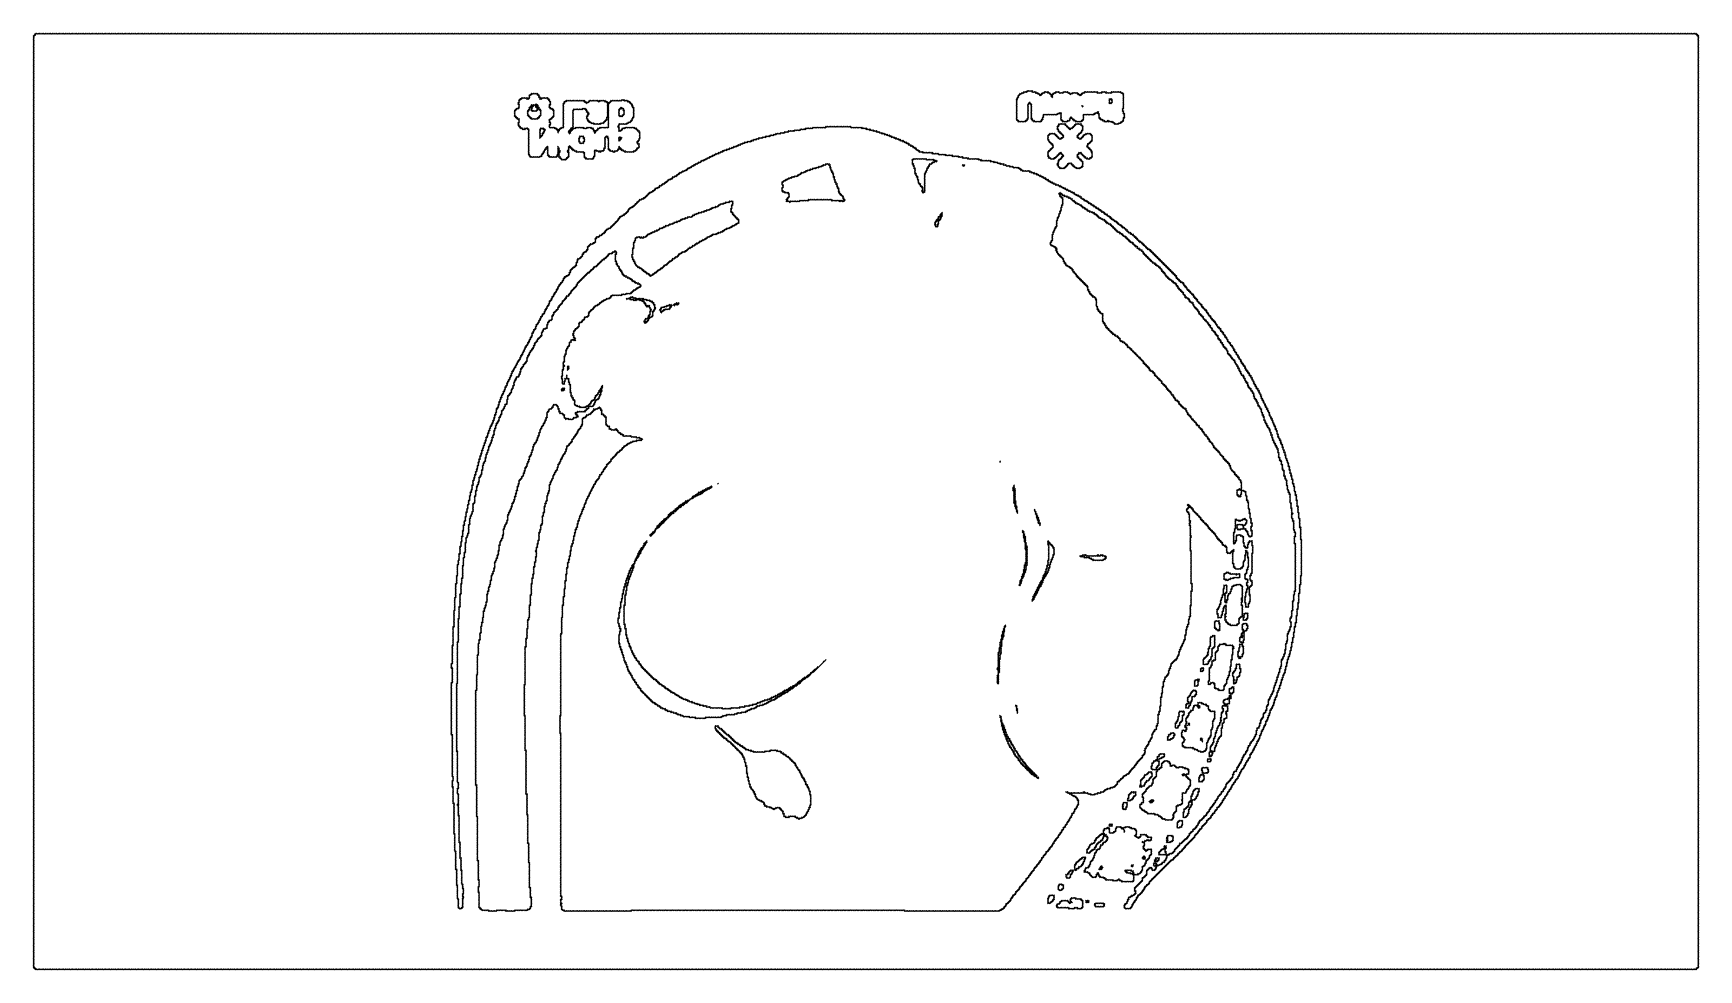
# Model space of a CAD drawing. Header units: metres. Extents: x 5 to 1923, y 5 to 1083.
import ezdxf

# ---------------------------------------------------------------- set-up
doc = ezdxf.new("R2010")
doc.units = ezdxf.units.M

msp = doc.modelspace()

# ---------------------------------------------------------------- linework, layer by layer
for p, q in [((5, 1080), (6, 1081)), ((5, 1079), (6, 1080)), ((5, 1078), (6, 1079)), ((5, 1077), (6, 1078)), ((5, 1076), (6, 1077)), ((5, 1075), (6, 1076)), ((5, 1074), (6, 1075)), ((6, 1081), (7, 1082)), ((6, 1080), (7, 1081)), ((7, 1082), (8, 1083)), ((7, 1081), (8, 1082)), ((8, 1082), (9, 1083)), ((9, 1082), (10, 1083)), ((10, 1082), (11, 1083)), ((11, 1082), (12, 1083)), ((12, 1082), (13, 1083)), ((13, 1082), (14, 1083)), ((14, 1082), (15, 1083)), ((15, 1082), (16, 1083)), ((16, 1082), (17, 1083)), ((17, 1082), (18, 1083)), ((18, 1082), (19, 1083)), ((19, 1082), (20, 1083)), ((20, 1082), (21, 1083)), ((21, 1082), (22, 1083)), ((22, 1082), (23, 1083)), ((23, 1082), (24, 1083)), ((24, 1082), (25, 1083)), ((25, 1082), (26, 1083)), ((26, 1082), (27, 1083)), ((27, 1082), (28, 1083)), ((28, 1082), (29, 1083)), ((29, 1082), (30, 1083)), ((30, 1082), (31, 1083)), ((31, 1082), (32, 1083)), ((32, 1082), (33, 1083)), ((33, 1082), (34, 1083)), ((34, 1082), (35, 1083)), ((35, 1082), (36, 1083)), ((36, 1082), (37, 1083)), ((37, 1082), (38, 1083)), ((38, 1082), (39, 1083)), ((39, 1082), (40, 1083)), ((40, 1082), (41, 1083)), ((41, 1082), (42, 1083)), ((42, 1082), (43, 1083)), ((43, 1082), (44, 1083)), ((44, 1082), (45, 1083)), ((45, 1082), (46, 1083)), ((46, 1082), (47, 1083)), ((47, 1082), (48, 1083)), ((48, 1082), (49, 1083)), ((49, 1082), (50, 1083)), ((50, 1082), (51, 1083)), ((51, 1082), (52, 1083)), ((52, 1082), (53, 1083)), ((53, 1082), (54, 1083)), ((54, 1082), (55, 1083)), ((55, 1082), (56, 1083)), ((56, 1082), (57, 1083)), ((57, 1082), (58, 1083)), ((58, 1082), (59, 1083)), ((59, 1082), (60, 1083)), ((60, 1082), (61, 1083)), ((61, 1082), (62, 1083)), ((62, 1082), (63, 1083)), ((63, 1082), (64, 1083)), ((64, 1082), (65, 1083)), ((65, 1082), (66, 1083)), ((66, 1082), (67, 1083)), ((67, 1082), (68, 1083)), ((68, 1082), (69, 1083)), ((69, 1082), (70, 1083)), ((70, 1082), (71, 1083)), ((71, 1082), (72, 1083)), ((72, 1082), (73, 1083)), ((73, 1082), (74, 1083)), ((74, 1082), (75, 1083)), ((75, 1082), (76, 1083)), ((76, 1082), (77, 1083)), ((77, 1082), (78, 1083)), ((78, 1082), (79, 1083)), ((79, 1082), (80, 1083)), ((80, 1082), (81, 1083)), ((81, 1082), (82, 1083)), ((82, 1082), (83, 1083)), ((83, 1082), (84, 1083)), ((84, 1082), (85, 1083)), ((85, 1082), (86, 1083)), ((86, 1082), (87, 1083)), ((87, 1082), (88, 1083)), ((88, 1082), (89, 1083)), ((89, 1082), (90, 1083)), ((90, 1082), (91, 1083)), ((91, 1082), (92, 1083)), ((92, 1082), (93, 1083)), ((93, 1082), (94, 1083)), ((94, 1082), (95, 1083)), ((95, 1082), (96, 1083)), ((96, 1082), (97, 1083)), ((97, 1082), (98, 1083)), ((98, 1082), (99, 1083)), ((99, 1082), (100, 1083)), ((100, 1082), (101, 1083)), ((101, 1082), (102, 1083)), ((102, 1082), (103, 1083)), ((103, 1082), (104, 1083)), ((104, 1082), (105, 1083)), ((105, 1082), (106, 1083)), ((106, 1082), (107, 1083)), ((107, 1082), (108, 1083)), ((108, 1082), (109, 1083)), ((109, 1082), (110, 1083)), ((110, 1082), (111, 1083)), ((111, 1082), (112, 1083)), ((112, 1082), (113, 1083)), ((113, 1082), (114, 1083)), ((114, 1082), (115, 1083)), ((115, 1082), (116, 1083)), ((116, 1082), (117, 1083)), ((117, 1082), (118, 1083)), ((118, 1082), (119, 1083)), ((119, 1082), (120, 1083)), ((120, 1082), (121, 1083)), ((121, 1082), (122, 1083)), ((122, 1082), (123, 1083)), ((123, 1082), (124, 1083)), ((124, 1082), (125, 1083)), ((125, 1082), (126, 1083)), ((126, 1082), (127, 1083)), ((127, 1082), (128, 1083)), ((128, 1082), (129, 1083)), ((129, 1082), (130, 1083)), ((130, 1082), (131, 1083)), ((131, 1082), (132, 1083)), ((132, 1082), (133, 1083)), ((133, 1082), (134, 1083)), ((134, 1082), (135, 1083)), ((135, 1082), (136, 1083)), ((136, 1082), (137, 1083)), ((137, 1082), (138, 1083)), ((138, 1082), (139, 1083)), ((139, 1082), (140, 1083)), ((140, 1082), (141, 1083)), ((141, 1082), (142, 1083)), ((142, 1082), (143, 1083)), ((143, 1082), (144, 1083)), ((144, 1082), (145, 1083)), ((145, 1082), (146, 1083)), ((146, 1082), (147, 1083)), ((147, 1082), (148, 1083)), ((148, 1082), (149, 1083)), ((149, 1082), (150, 1083)), ((150, 1082), (151, 1083)), ((151, 1082), (152, 1083)), ((152, 1082), (153, 1083)), ((153, 1082), (154, 1083)), ((154, 1082), (155, 1083)), ((155, 1082), (156, 1083)), ((156, 1082), (157, 1083)), ((157, 1082), (158, 1083)), ((158, 1082), (159, 1083)), ((159, 1082), (160, 1083)), ((160, 1082), (161, 1083)), ((161, 1082), (162, 1083)), ((162, 1082), (163, 1083)), ((163, 1082), (164, 1083)), ((164, 1082), (165, 1083)), ((165, 1082), (166, 1083)), ((166, 1082), (167, 1083)), ((167, 1082), (168, 1083)), ((168, 1082), (169, 1083)), ((169, 1082), (170, 1083)), ((170, 1082), (171, 1083)), ((171, 1082), (172, 1083)), ((172, 1082), (173, 1083)), ((173, 1082), (174, 1083)), ((174, 1082), (175, 1083)), ((175, 1082), (176, 1083)), ((176, 1082), (177, 1083)), ((177, 1082), (178, 1083)), ((178, 1082), (179, 1083)), ((179, 1082), (180, 1083)), ((180, 1082), (181, 1083)), ((181, 1082), (182, 1083)), ((182, 1082), (183, 1083)), ((183, 1082), (184, 1083)), ((184, 1082), (185, 1083)), ((185, 1082), (186, 1083)), ((186, 1082), (187, 1083)), ((187, 1082), (188, 1083)), ((188, 1082), (189, 1083)), ((189, 1082), (190, 1083)), ((190, 1082), (191, 1083)), ((191, 1082), (192, 1083)), ((192, 1082), (193, 1083)), ((193, 1082), (194, 1083)), ((194, 1082), (195, 1083)), ((195, 1082), (196, 1083)), ((196, 1082), (197, 1083)), ((197, 1082), (198, 1083)), ((198, 1082), (199, 1083)), ((199, 1082), (200, 1083)), ((200, 1082), (201, 1083)), ((201, 1082), (202, 1083)), ((202, 1082), (203, 1083)), ((203, 1082), (204, 1083)), ((204, 1082), (205, 1083)), ((205, 1082), (206, 1083)), ((206, 1082), (207, 1083)), ((207, 1082), (208, 1083)), ((208, 1082), (209, 1083)), ((209, 1082), (210, 1083)), ((210, 1082), (211, 1083)), ((211, 1082), (212, 1083)), ((212, 1082), (213, 1083)), ((213, 1082), (214, 1083)), ((214, 1082), (215, 1083)), ((215, 1082), (216, 1083)), ((216, 1082), (217, 1083)), ((217, 1082), (218, 1083)), ((218, 1082), (219, 1083)), ((219, 1082), (220, 1083)), ((220, 1082), (221, 1083)), ((221, 1082), (222, 1083)), ((222, 1082), (223, 1083)), ((223, 1082), (224, 1083)), ((224, 1082), (225, 1083)), ((225, 1082), (226, 1083)), ((226, 1082), (227, 1083)), ((227, 1082), (228, 1083)), ((228, 1082), (229, 1083)), ((229, 1082), (230, 1083)), ((230, 1082), (231, 1083)), ((231, 1082), (232, 1083)), ((232, 1082), (233, 1083)), ((233, 1082), (234, 1083)), ((234, 1082), (235, 1083)), ((235, 1082), (236, 1083)), ((236, 1082), (237, 1083)), ((237, 1082), (238, 1083)), ((238, 1082), (239, 1083)), ((239, 1082), (240, 1083)), ((240, 1082), (241, 1083)), ((241, 1082), (242, 1083)), ((242, 1082), (243, 1083)), ((243, 1082), (244, 1083)), ((244, 1082), (245, 1083)), ((245, 1082), (246, 1083)), ((246, 1082), (247, 1083)), ((247, 1082), (248, 1083)), ((248, 1082), (249, 1083)), ((249, 1082), (250, 1083)), ((250, 1082), (251, 1083)), ((251, 1082), (252, 1083)), ((252, 1082), (253, 1083)), ((253, 1082), (254, 1083)), ((254, 1082), (255, 1083)), ((255, 1082), (256, 1083)), ((256, 1082), (257, 1083)), ((257, 1082), (258, 1083)), ((258, 1082), (259, 1083)), ((259, 1082), (260, 1083)), ((260, 1082), (261, 1083)), ((261, 1082), (262, 1083)), ((262, 1082), (263, 1083)), ((263, 1082), (264, 1083)), ((264, 1082), (265, 1083)), ((265, 1082), (266, 1083)), ((266, 1082), (267, 1083)), ((267, 1082), (268, 1083)), ((268, 1082), (269, 1083)), ((269, 1082), (270, 1083)), ((270, 1082), (271, 1083)), ((271, 1082), (272, 1083)), ((272, 1082), (273, 1083)), ((273, 1082), (274, 1083)), ((274, 1082), (275, 1083)), ((275, 1082), (276, 1083)), ((276, 1082), (277, 1083)), ((277, 1082), (278, 1083)), ((278, 1082), (279, 1083)), ((279, 1082), (280, 1083)), ((280, 1082), (281, 1083)), ((281, 1082), (282, 1083)), ((282, 1082), (283, 1083)), ((283, 1082), (284, 1083)), ((284, 1082), (285, 1083)), ((285, 1082), (286, 1083)), ((286, 1082), (287, 1083)), ((287, 1082), (288, 1083)), ((288, 1082), (289, 1083)), ((289, 1082), (290, 1083)), ((290, 1082), (291, 1083)), ((291, 1082), (292, 1083)), ((292, 1082), (293, 1083)), ((293, 1082), (294, 1083)), ((294, 1082), (295, 1083)), ((295, 1082), (296, 1083)), ((296, 1082), (297, 1083)), ((297, 1082), (298, 1083)), ((298, 1082), (299, 1083)), ((299, 1082), (300, 1083)), ((300, 1082), (301, 1083)), ((301, 1082), (302, 1083)), ((302, 1082), (303, 1083)), ((303, 1082), (304, 1083)), ((304, 1082), (305, 1083)), ((305, 1082), (306, 1083)), ((306, 1082), (307, 1083)), ((307, 1082), (308, 1083)), ((308, 1082), (309, 1083)), ((309, 1082), (310, 1083)), ((310, 1082), (311, 1083)), ((311, 1082), (312, 1083)), ((312, 1082), (313, 1083)), ((313, 1082), (314, 1083)), ((314, 1082), (315, 1083)), ((315, 1082), (316, 1083)), ((316, 1082), (317, 1083)), ((317, 1082), (318, 1083)), ((318, 1082), (319, 1083)), ((319, 1082), (320, 1083)), ((320, 1082), (321, 1083)), ((321, 1082), (322, 1083)), ((322, 1082), (323, 1083)), ((323, 1082), (324, 1083)), ((324, 1082), (325, 1083)), ((325, 1082), (326, 1083)), ((326, 1082), (327, 1083)), ((327, 1082), (328, 1083)), ((328, 1082), (329, 1083)), ((329, 1082), (330, 1083)), ((330, 1082), (331, 1083)), ((331, 1082), (332, 1083)), ((332, 1082), (333, 1083)), ((333, 1082), (334, 1083)), ((334, 1082), (335, 1083)), ((335, 1082), (336, 1083)), ((336, 1082), (337, 1083)), ((337, 1082), (338, 1083)), ((338, 1082), (339, 1083)), ((339, 1082), (340, 1083)), ((340, 1082), (341, 1083)), ((341, 1082), (342, 1083)), ((342, 1082), (343, 1083)), ((343, 1082), (344, 1083)), ((344, 1082), (345, 1083)), ((345, 1082), (346, 1083)), ((346, 1082), (347, 1083)), ((347, 1082), (348, 1083)), ((348, 1082), (349, 1083)), ((349, 1082), (350, 1083)), ((350, 1082), (351, 1083)), ((351, 1082), (352, 1083)), ((352, 1082), (353, 1083)), ((353, 1082), (354, 1083)), ((354, 1082), (355, 1083)), ((355, 1082), (356, 1083)), ((356, 1082), (357, 1083)), ((357, 1082), (358, 1083)), ((358, 1082), (359, 1083)), ((359, 1082), (360, 1083)), ((360, 1082), (361, 1083)), ((361, 1082), (362, 1083)), ((362, 1082), (363, 1083)), ((363, 1082), (364, 1083)), ((364, 1082), (365, 1083)), ((365, 1082), (366, 1083)), ((366, 1082), (367, 1083)), ((367, 1082), (368, 1083)), ((368, 1082), (369, 1083)), ((369, 1082), (370, 1083)), ((370, 1082), (371, 1083)), ((371, 1082), (372, 1083)), ((372, 1082), (373, 1083)), ((373, 1082), (374, 1083)), ((374, 1082), (375, 1083)), ((375, 1082), (376, 1083)), ((376, 1082), (377, 1083)), ((377, 1082), (378, 1083)), ((378, 1082), (379, 1083)), ((379, 1082), (380, 1083)), ((380, 1082), (381, 1083)), ((381, 1082), (382, 1083)), ((382, 1082), (383, 1083)), ((383, 1082), (384, 1083)), ((384, 1082), (385, 1083)), ((385, 1082), (386, 1083)), ((386, 1082), (387, 1083)), ((387, 1082), (388, 1083)), ((388, 1082), (389, 1083)), ((389, 1082), (390, 1083)), ((390, 1082), (391, 1083)), ((391, 1082), (392, 1083)), ((392, 1082), (393, 1083)), ((393, 1082), (394, 1083)), ((394, 1082), (395, 1083)), ((395, 1082), (396, 1083)), ((396, 1082), (397, 1083)), ((397, 1082), (398, 1083)), ((398, 1082), (399, 1083)), ((399, 1082), (400, 1083)), ((400, 1082), (401, 1083)), ((401, 1082), (402, 1083)), ((402, 1082), (403, 1083)), ((403, 1082), (404, 1083)), ((404, 1082), (405, 1083)), ((405, 1082), (406, 1083)), ((406, 1082), (407, 1083)), ((407, 1082), (408, 1083)), ((408, 1082), (409, 1083)), ((409, 1082), (410, 1083)), ((410, 1082), (411, 1083)), ((411, 1082), (412, 1083)), ((412, 1082), (413, 1083)), ((413, 1082), (414, 1083)), ((414, 1082), (415, 1083)), ((415, 1082), (416, 1083)), ((416, 1082), (417, 1083)), ((417, 1082), (418, 1083)), ((418, 1082), (419, 1083)), ((419, 1082), (420, 1083)), ((420, 1082), (421, 1083)), ((421, 1082), (422, 1083)), ((422, 1082), (423, 1083)), ((423, 1082), (424, 1083)), ((424, 1082), (425, 1083)), ((425, 1082), (426, 1083)), ((426, 1082), (427, 1083)), ((427, 1082), (428, 1083)), ((428, 1082), (429, 1083)), ((429, 1082), (430, 1083)), ((430, 1082), (431, 1083)), ((431, 1082), (432, 1083)), ((432, 1082), (433, 1083)), ((433, 1082), (434, 1083)), ((434, 1082), (435, 1083)), ((435, 1082), (436, 1083)), ((436, 1082), (437, 1083)), ((437, 1082), (438, 1083)), ((438, 1082), (439, 1083)), ((439, 1082), (440, 1083)), ((440, 1082), (441, 1083)), ((441, 1082), (442, 1083)), ((442, 1082), (443, 1083)), ((443, 1082), (444, 1083)), ((444, 1082), (445, 1083)), ((445, 1082), (446, 1083)), ((446, 1082), (447, 1083)), ((447, 1082), (448, 1083)), ((448, 1082), (449, 1083)), ((449, 1082), (450, 1083)), ((450, 1082), (451, 1083)), ((451, 1082), (452, 1083)), ((452, 1082), (453, 1083)), ((453, 1082), (454, 1083)), ((454, 1082), (455, 1083)), ((455, 1082), (456, 1083)), ((456, 1082), (457, 1083)), ((457, 1082), (458, 1083)), ((458, 1082), (459, 1083)), ((459, 1082), (460, 1083)), ((460, 1082), (461, 1083)), ((461, 1082), (462, 1083)), ((462, 1082), (463, 1083)), ((463, 1082), (464, 1083)), ((464, 1082), (465, 1083)), ((465, 1082), (466, 1083)), ((466, 1082), (467, 1083)), ((467, 1082), (468, 1083)), ((468, 1082), (469, 1083)), ((469, 1082), (470, 1083)), ((470, 1082), (471, 1083)), ((471, 1082), (472, 1083)), ((472, 1082), (473, 1083)), ((473, 1082), (474, 1083)), ((474, 1082), (475, 1083)), ((475, 1082), (476, 1083)), ((476, 1082), (477, 1083)), ((477, 1082), (478, 1083)), ((478, 1082), (479, 1083)), ((479, 1082), (480, 1083)), ((480, 1082), (481, 1083)), ((481, 1082), (482, 1083)), ((482, 1082), (483, 1083)), ((483, 1082), (484, 1083)), ((484, 1082), (485, 1083)), ((485, 1082), (486, 1083)), ((486, 1082), (487, 1083)), ((487, 1082), (488, 1083)), ((488, 1082), (489, 1083)), ((489, 1082), (490, 1083)), ((490, 1082), (491, 1083)), ((491, 1082), (492, 1083)), ((492, 1082), (493, 1083)), ((493, 1082), (494, 1083)), ((494, 1082), (495, 1083)), ((495, 1082), (496, 1083)), ((496, 1082), (497, 1083)), ((497, 1082), (498, 1083)), ((498, 1082), (499, 1083)), ((499, 1082), (500, 1083)), ((500, 1082), (501, 1083)), ((501, 1082), (502, 1083)), ((502, 1082), (503, 1083)), ((503, 1082), (504, 1083)), ((504, 1082), (505, 1083)), ((505, 1082), (506, 1083)), ((506, 1082), (507, 1083)), ((507, 1082), (508, 1083)), ((508, 1082), (509, 1083)), ((509, 1082), (510, 1083)), ((510, 1082), (511, 1083)), ((511, 1082), (512, 1083)), ((512, 1082), (513, 1083)), ((513, 1082), (514, 1083)), ((514, 1082), (515, 1083)), ((515, 1082), (516, 1083)), ((516, 1082), (517, 1083)), ((517, 1082), (518, 1083)), ((518, 1082), (519, 1083)), ((519, 1082), (520, 1083)), ((520, 1082), (521, 1083)), ((521, 1082), (522, 1083)), ((522, 1082), (523, 1083)), ((523, 1082), (524, 1083)), ((524, 1082), (525, 1083)), ((525, 1082), (526, 1083)), ((526, 1082), (527, 1083)), ((527, 1082), (528, 1083)), ((528, 1082), (529, 1083)), ((529, 1082), (530, 1083)), ((530, 1082), (531, 1083)), ((531, 1082), (532, 1083)), ((532, 1082), (533, 1083)), ((533, 1082), (534, 1083)), ((534, 1082), (535, 1083)), ((535, 1082), (536, 1083)), ((536, 1082), (537, 1083)), ((537, 1082), (538, 1083)), ((538, 1082), (539, 1083)), ((539, 1082), (540, 1083)), ((540, 1082), (541, 1083)), ((541, 1082), (542, 1083)), ((542, 1082), (543, 1083)), ((543, 1082), (544, 1083)), ((544, 1082), (545, 1083)), ((545, 1082), (546, 1083)), ((546, 1082), (547, 1083)), ((547, 1082), (548, 1083)), ((548, 1082), (549, 1083)), ((549, 1082), (550, 1083)), ((550, 1082), (551, 1083)), ((551, 1082), (552, 1083)), ((552, 1082), (553, 1083)), ((553, 1082), (554, 1083)), ((554, 1082), (555, 1083)), ((555, 1082), (556, 1083)), ((556, 1082), (557, 1083)), ((557, 1082), (558, 1083)), ((558, 1082), (559, 1083)), ((559, 1082), (560, 1083)), ((560, 1082), (561, 1083)), ((561, 1082), (562, 1083)), ((562, 1082), (563, 1083)), ((563, 1082), (564, 1083)), ((564, 1082), (565, 1083)), ((565, 1082), (566, 1083)), ((566, 1082), (567, 1083)), ((567, 1082), (568, 1083)), ((568, 1082), (569, 1083)), ((569, 1082), (570, 1083)), ((570, 1082), (571, 1083)), ((571, 1082), (572, 1083)), ((572, 1082), (573, 1083)), ((573, 1082), (574, 1083)), ((574, 1082), (575, 1083)), ((575, 1082), (576, 1083)), ((576, 1082), (577, 1083)), ((577, 1082), (578, 1083)), ((578, 1082), (579, 1083)), ((579, 1082), (580, 1083)), ((580, 1082), (581, 1083)), ((581, 1082), (582, 1083)), ((582, 1082), (583, 1083)), ((583, 1082), (584, 1083)), ((584, 1082), (585, 1083)), ((585, 1082), (586, 1083)), ((586, 1082), (587, 1083)), ((587, 1082), (588, 1083)), ((588, 1082), (589, 1083)), ((589, 1082), (590, 1083)), ((590, 1082), (591, 1083)), ((591, 1082), (592, 1083)), ((592, 1082), (593, 1083)), ((593, 1082), (594, 1083)), ((594, 1082), (595, 1083)), ((595, 1082), (596, 1083)), ((596, 1082), (597, 1083)), ((597, 1082), (598, 1083)), ((598, 1082), (599, 1083)), ((599, 1082), (600, 1083)), ((600, 1082), (601, 1083)), ((601, 1082), (602, 1083)), ((602, 1082), (603, 1083)), ((603, 1082), (604, 1083)), ((604, 1082), (605, 1083)), ((605, 1082), (606, 1083)), ((606, 1082), (607, 1083)), ((607, 1082), (608, 1083)), ((608, 1082), (609, 1083)), ((609, 1082), (610, 1083)), ((610, 1082), (611, 1083)), ((611, 1082), (612, 1083)), ((612, 1082), (613, 1083)), ((613, 1082), (614, 1083)), ((614, 1082), (615, 1083)), ((615, 1082), (616, 1083)), ((616, 1082), (617, 1083)), ((617, 1082), (618, 1083)), ((618, 1082), (619, 1083)), ((619, 1082), (620, 1083)), ((620, 1082), (621, 1083)), ((621, 1082), (622, 1083)), ((622, 1082), (623, 1083)), ((623, 1082), (624, 1083)), ((624, 1082), (625, 1083)), ((625, 1082), (626, 1083)), ((626, 1082), (627, 1083)), ((627, 1082), (628, 1083)), ((628, 1082), (629, 1083)), ((629, 1082), (630, 1083)), ((630, 1082), (631, 1083)), ((631, 1082), (632, 1083)), ((632, 1082), (633, 1083)), ((633, 1082), (634, 1083)), ((634, 1082), (635, 1083)), ((635, 1082), (636, 1083)), ((636, 1082), (637, 1083)), ((637, 1082), (638, 1083)), ((638, 1082), (639, 1083)), ((639, 1082), (640, 1083)), ((640, 1082), (641, 1083)), ((641, 1082), (642, 1083)), ((642, 1082), (643, 1083)), ((643, 1082), (644, 1083)), ((644, 1082), (645, 1083)), ((645, 1082), (646, 1083)), ((646, 1082), (647, 1083)), ((647, 1082), (648, 1083)), ((648, 1082), (649, 1083)), ((649, 1082), (650, 1083)), ((650, 1082), (651, 1083)), ((651, 1082), (652, 1083)), ((652, 1082), (653, 1083)), ((653, 1082), (654, 1083)), ((654, 1082), (655, 1083)), ((655, 1082), (656, 1083)), ((656, 1082), (657, 1083)), ((657, 1082), (658, 1083)), ((658, 1082), (659, 1083)), ((659, 1082), (660, 1083)), ((660, 1082), (661, 1083)), ((661, 1082), (662, 1083)), ((662, 1082), (663, 1083)), ((663, 1082), (664, 1083)), ((664, 1082), (665, 1083)), ((665, 1082), (666, 1083)), ((666, 1082), (667, 1083)), ((667, 1082), (668, 1083)), ((668, 1082), (669, 1083)), ((669, 1082), (670, 1083)), ((670, 1082), (671, 1083)), ((671, 1082), (672, 1083)), ((672, 1082), (673, 1083)), ((673, 1082), (674, 1083)), ((674, 1082), (675, 1083)), ((675, 1082), (676, 1083)), ((676, 1082), (677, 1083)), ((677, 1082), (678, 1083)), ((678, 1082), (679, 1083)), ((679, 1082), (680, 1083)), ((680, 1082), (681, 1083)), ((681, 1082), (682, 1083)), ((682, 1082), (683, 1083)), ((683, 1082), (684, 1083)), ((684, 1082), (685, 1083)), ((685, 1082), (686, 1083)), ((686, 1082), (687, 1083)), ((687, 1082), (688, 1083)), ((688, 1082), (689, 1083)), ((689, 1082), (690, 1083)), ((690, 1082), (691, 1083)), ((691, 1082), (692, 1083)), ((692, 1082), (693, 1083)), ((693, 1082), (694, 1083)), ((694, 1082), (695, 1083)), ((695, 1082), (696, 1083)), ((696, 1082), (697, 1083)), ((697, 1082), (698, 1083)), ((698, 1082), (699, 1083)), ((699, 1082), (700, 1083)), ((700, 1082), (701, 1083)), ((701, 1082), (702, 1083)), ((702, 1082), (703, 1083)), ((703, 1082), (704, 1083)), ((704, 1082), (705, 1083)), ((705, 1082), (706, 1083)), ((706, 1082), (707, 1083)), ((707, 1082), (708, 1083)), ((708, 1082), (709, 1083)), ((709, 1082), (710, 1083)), ((710, 1082), (711, 1083)), ((711, 1082), (712, 1083)), ((712, 1082), (713, 1083)), ((713, 1082), (714, 1083)), ((714, 1082), (715, 1083)), ((715, 1082), (716, 1083)), ((716, 1082), (717, 1083)), ((717, 1082), (718, 1083)), ((718, 1082), (719, 1083)), ((719, 1082), (720, 1083)), ((720, 1082), (721, 1083)), ((721, 1082), (722, 1083)), ((722, 1082), (723, 1083)), ((723, 1082), (724, 1083)), ((724, 1082), (725, 1083)), ((725, 1082), (726, 1083)), ((726, 1082), (727, 1083)), ((727, 1082), (728, 1083)), ((728, 1082), (729, 1083)), ((729, 1082), (730, 1083)), ((730, 1082), (731, 1083)), ((731, 1082), (732, 1083)), ((732, 1082), (733, 1083)), ((733, 1082), (734, 1083)), ((734, 1082), (735, 1083)), ((735, 1082), (736, 1083)), ((736, 1082), (737, 1083)), ((737, 1082), (738, 1083)), ((738, 1082), (739, 1083)), ((739, 1082), (740, 1083)), ((740, 1082), (741, 1083)), ((741, 1082), (742, 1083)), ((742, 1082), (743, 1083)), ((743, 1082), (744, 1083)), ((744, 1082), (745, 1083)), ((745, 1082), (746, 1083)), ((746, 1082), (747, 1083)), ((747, 1082), (748, 1083)), ((748, 1082), (749, 1083)), ((749, 1082), (750, 1083)), ((750, 1082), (751, 1083)), ((751, 1082), (752, 1083)), ((752, 1082), (753, 1083)), ((753, 1082), (754, 1083)), ((754, 1082), (755, 1083)), ((755, 1082), (756, 1083)), ((756, 1082), (757, 1083)), ((757, 1082), (758, 1083)), ((758, 1082), (759, 1083)), ((759, 1082), (760, 1083)), ((760, 1082), (761, 1083)), ((761, 1082), (762, 1083)), ((762, 1082), (763, 1083)), ((763, 1082), (764, 1083)), ((764, 1082), (765, 1083)), ((765, 1082), (766, 1083)), ((766, 1082), (767, 1083)), ((767, 1082), (768, 1083)), ((768, 1082), (769, 1083)), ((769, 1082), (770, 1083)), ((770, 1082), (771, 1083)), ((771, 1082), (772, 1083)), ((772, 1082), (773, 1083)), ((773, 1082), (774, 1083)), ((774, 1082), (775, 1083)), ((775, 1082), (776, 1083)), ((776, 1082), (777, 1083)), ((777, 1082), (778, 1083)), ((778, 1082), (779, 1083)), ((779, 1082), (780, 1083)), ((780, 1082), (781, 1083)), ((781, 1082), (782, 1083)), ((782, 1082), (783, 1083)), ((783, 1082), (784, 1083)), ((784, 1082), (785, 1083)), ((785, 1082), (786, 1083)), ((786, 1082), (787, 1083)), ((787, 1082), (788, 1083)), ((788, 1082), (789, 1083)), ((789, 1082), (790, 1083)), ((790, 1082), (791, 1083)), ((791, 1082), (792, 1083)), ((792, 1082), (793, 1083)), ((793, 1082), (794, 1083)), ((794, 1082), (795, 1083)), ((795, 1082), (796, 1083)), ((796, 1082), (797, 1083)), ((797, 1082), (798, 1083)), ((798, 1082), (799, 1083)), ((799, 1082), (800, 1083)), ((800, 1082), (801, 1083)), ((801, 1082), (802, 1083)), ((802, 1082), (803, 1083)), ((803, 1082), (804, 1083)), ((804, 1082), (805, 1083)), ((805, 1082), (806, 1083)), ((806, 1082), (807, 1083)), ((807, 1082), (808, 1083)), ((808, 1082), (809, 1083)), ((809, 1082), (810, 1083)), ((810, 1082), (811, 1083)), ((811, 1082), (812, 1083)), ((812, 1082), (813, 1083)), ((813, 1082), (814, 1083)), ((814, 1082), (815, 1083)), ((815, 1082), (816, 1083)), ((816, 1082), (817, 1083)), ((817, 1082), (818, 1083)), ((818, 1082), (819, 1083)), ((819, 1082), (820, 1083)), ((820, 1082), (821, 1083)), ((821, 1082), (822, 1083)), ((822, 1082), (823, 1083)), ((823, 1082), (824, 1083)), ((824, 1082), (825, 1083)), ((825, 1082), (826, 1083)), ((826, 1082), (827, 1083)), ((827, 1082), (828, 1083)), ((828, 1082), (829, 1083)), ((829, 1082), (830, 1083)), ((830, 1082), (831, 1083)), ((831, 1082), (832, 1083)), ((832, 1082), (833, 1083)), ((833, 1082), (834, 1083)), ((834, 1082), (835, 1083)), ((835, 1082), (836, 1083)), ((836, 1082), (837, 1083)), ((837, 1082), (838, 1083)), ((838, 1082), (839, 1083)), ((839, 1082), (840, 1083)), ((840, 1082), (841, 1083)), ((841, 1082), (842, 1083)), ((842, 1082), (843, 1083)), ((843, 1082), (844, 1083)), ((844, 1082), (845, 1083)), ((845, 1082), (846, 1083)), ((846, 1082), (847, 1083)), ((847, 1082), (848, 1083)), ((848, 1082), (849, 1083)), ((849, 1082), (850, 1083)), ((850, 1082), (851, 1083)), ((851, 1082), (852, 1083)), ((852, 1082), (853, 1083)), ((853, 1082), (854, 1083)), ((854, 1082), (855, 1083)), ((855, 1082), (856, 1083)), ((856, 1082), (857, 1083)), ((857, 1082), (858, 1083)), ((858, 1082), (859, 1083)), ((859, 1082), (860, 1083)), ((860, 1082), (861, 1083)), ((861, 1082), (862, 1083)), ((862, 1082), (863, 1083)), ((863, 1082), (864, 1083)), ((864, 1082), (865, 1083)), ((865, 1082), (866, 1083)), ((866, 1082), (867, 1083)), ((867, 1082), (868, 1083)), ((868, 1082), (869, 1083)), ((869, 1082), (870, 1083)), ((870, 1082), (871, 1083)), ((871, 1082), (872, 1083)), ((872, 1082), (873, 1083)), ((873, 1082), (874, 1083)), ((874, 1082), (875, 1083)), ((875, 1082), (876, 1083)), ((876, 1082), (877, 1083)), ((877, 1082), (878, 1083)), ((878, 1082), (879, 1083)), ((879, 1082), (880, 1083)), ((880, 1082), (881, 1083)), ((881, 1082), (882, 1083)), ((882, 1082), (883, 1083)), ((883, 1082), (884, 1083)), ((884, 1082), (885, 1083)), ((885, 1082), (886, 1083)), ((886, 1082), (887, 1083)), ((887, 1082), (888, 1083)), ((888, 1082), (889, 1083)), ((889, 1082), (890, 1083)), ((890, 1082), (891, 1083)), ((891, 1082), (892, 1083)), ((892, 1082), (893, 1083)), ((893, 1082), (894, 1083)), ((894, 1082), (895, 1083)), ((895, 1082), (896, 1083)), ((896, 1082), (897, 1083)), ((897, 1082), (898, 1083)), ((898, 1082), (899, 1083)), ((899, 1082), (900, 1083)), ((900, 1082), (901, 1083)), ((901, 1082), (902, 1083)), ((902, 1082), (903, 1083)), ((903, 1082), (904, 1083)), ((904, 1082), (905, 1083)), ((905, 1082), (906, 1083)), ((906, 1082), (907, 1083)), ((907, 1082), (908, 1083)), ((908, 1082), (909, 1083)), ((909, 1082), (910, 1083)), ((910, 1082), (911, 1083)), ((911, 1082), (912, 1083)), ((912, 1082), (913, 1083)), ((913, 1082), (914, 1083)), ((914, 1082), (915, 1083)), ((915, 1082), (916, 1083)), ((916, 1082), (917, 1083)), ((917, 1082), (918, 1083)), ((918, 1082), (919, 1083)), ((919, 1082), (920, 1083)), ((920, 1082), (921, 1083)), ((921, 1082), (922, 1083)), ((922, 1082), (923, 1083)), ((923, 1082), (924, 1083)), ((924, 1082), (925, 1083)), ((925, 1082), (926, 1083)), ((926, 1082), (927, 1083)), ((927, 1082), (928, 1083)), ((928, 1082), (929, 1083)), ((929, 1082), (930, 1083)), ((930, 1082), (931, 1083)), ((931, 1082), (932, 1083)), ((932, 1082), (933, 1083)), ((933, 1082), (934, 1083)), ((934, 1082), (935, 1083)), ((935, 1082), (936, 1083)), ((936, 1082), (937, 1083)), ((937, 1082), (938, 1083)), ((938, 1082), (939, 1083)), ((939, 1082), (940, 1083)), ((940, 1082), (941, 1083)), ((941, 1082), (942, 1083)), ((942, 1082), (943, 1083)), ((943, 1082), (944, 1083)), ((944, 1082), (945, 1083)), ((945, 1082), (946, 1083)), ((946, 1082), (947, 1083)), ((947, 1082), (948, 1083)), ((948, 1082), (949, 1083)), ((949, 1082), (950, 1083)), ((950, 1082), (951, 1083)), ((951, 1082), (952, 1083)), ((952, 1082), (953, 1083)), ((953, 1082), (954, 1083)), ((954, 1082), (955, 1083)), ((955, 1082), (956, 1083)), ((956, 1082), (957, 1083)), ((957, 1082), (958, 1083)), ((958, 1082), (959, 1083)), ((959, 1082), (960, 1083)), ((960, 1082), (961, 1083)), ((961, 1082), (962, 1083)), ((962, 1082), (963, 1083)), ((963, 1082), (964, 1083)), ((964, 1082), (965, 1083)), ((965, 1082), (966, 1083)), ((966, 1082), (967, 1083)), ((967, 1082), (968, 1083)), ((968, 1082), (969, 1083)), ((969, 1082), (970, 1083)), ((970, 1082), (971, 1083)), ((971, 1082), (972, 1083)), ((972, 1082), (973, 1083)), ((973, 1082), (974, 1083)), ((974, 1082), (975, 1083)), ((975, 1082), (976, 1083)), ((976, 1082), (977, 1083)), ((977, 1082), (978, 1083)), ((978, 1082), (979, 1083)), ((979, 1082), (980, 1083)), ((980, 1082), (981, 1083)), ((981, 1082), (982, 1083)), ((982, 1082), (983, 1083)), ((983, 1082), (984, 1083)), ((984, 1082), (985, 1083)), ((985, 1082), (986, 1083)), ((986, 1082), (987, 1083)), ((987, 1082), (988, 1083)), ((988, 1082), (989, 1083)), ((989, 1082), (990, 1083)), ((990, 1082), (991, 1083)), ((991, 1082), (992, 1083)), ((992, 1082), (993, 1083)), ((993, 1082), (994, 1083)), ((994, 1082), (995, 1083)), ((995, 1082), (996, 1083)), ((996, 1082), (997, 1083)), ((997, 1082), (998, 1083)), ((998, 1082), (999, 1083)), ((999, 1082), (1000, 1083)), ((1000, 1082), (1001, 1083)), ((1001, 1082), (1002, 1083)), ((1002, 1082), (1003, 1083)), ((1003, 1082), (1004, 1083)), ((1004, 1082), (1005, 1083)), ((1005, 1082), (1006, 1083)), ((1006, 1082), (1007, 1083)), ((1007, 1082), (1008, 1083)), ((1008, 1082), (1009, 1083)), ((1009, 1082), (1010, 1083)), ((1010, 1082), (1011, 1083)), ((1011, 1082), (1012, 1083)), ((1012, 1082), (1013, 1083)), ((1013, 1082), (1014, 1083)), ((1014, 1082), (1015, 1083)), ((1015, 1082), (1016, 1083)), ((1016, 1082), (1017, 1083)), ((1017, 1082), (1018, 1083)), ((1018, 1082), (1019, 1083)), ((1019, 1082), (1020, 1083)), ((1020, 1082), (1021, 1083)), ((1021, 1082), (1022, 1083)), ((1022, 1082), (1023, 1083)), ((1023, 1082), (1024, 1083)), ((1024, 1082), (1025, 1083)), ((1025, 1082), (1026, 1083)), ((1026, 1082), (1027, 1083)), ((1027, 1082), (1028, 1083)), ((1028, 1082), (1029, 1083)), ((1029, 1082), (1030, 1083)), ((1030, 1082), (1031, 1083)), ((1031, 1082), (1032, 1083)), ((1032, 1082), (1033, 1083)), ((1033, 1082), (1034, 1083)), ((1034, 1082), (1035, 1083)), ((1035, 1082), (1036, 1083)), ((1036, 1082), (1037, 1083)), ((1037, 1082), (1038, 1083)), ((1038, 1082), (1039, 1083)), ((1039, 1082), (1040, 1083)), ((1040, 1082), (1041, 1083)), ((1041, 1082), (1042, 1083)), ((1042, 1082), (1043, 1083)), ((1043, 1082), (1044, 1083)), ((1044, 1082), (1045, 1083)), ((1045, 1082), (1046, 1083)), ((1046, 1082), (1047, 1083)), ((1047, 1082), (1048, 1083)), ((1048, 1082), (1049, 1083)), ((1049, 1082), (1050, 1083)), ((1050, 1082), (1051, 1083)), ((1051, 1082), (1052, 1083)), ((1052, 1082), (1053, 1083)), ((1053, 1082), (1054, 1083)), ((1054, 1082), (1055, 1083)), ((1055, 1082), (1056, 1083)), ((1056, 1082), (1057, 1083)), ((1057, 1082), (1058, 1083)), ((1058, 1082), (1059, 1083)), ((1059, 1082), (1060, 1083)), ((1060, 1082), (1061, 1083)), ((1061, 1082), (1062, 1083)), ((1062, 1082), (1063, 1083)), ((1063, 1082), (1064, 1083)), ((1064, 1082), (1065, 1083)), ((1065, 1082), (1066, 1083)), ((1066, 1082), (1067, 1083)), ((1067, 1082), (1068, 1083)), ((1068, 1082), (1069, 1083)), ((1069, 1082), (1070, 1083)), ((1070, 1082), (1071, 1083)), ((1071, 1082), (1072, 1083)), ((1072, 1082), (1073, 1083)), ((1073, 1082), (1074, 1083)), ((1074, 1082), (1075, 1083)), ((1075, 1082), (1076, 1083)), ((1076, 1082), (1077, 1083)), ((1077, 1082), (1078, 1083)), ((1078, 1082), (1079, 1083)), ((1079, 1082), (1080, 1083)), ((1080, 1082), (1081, 1083)), ((1081, 1082), (1082, 1083)), ((1082, 1082), (1083, 1083)), ((1083, 1082), (1084, 1083)), ((1084, 1082), (1085, 1083)), ((1085, 1082), (1086, 1083)), ((1086, 1082), (1087, 1083)), ((1087, 1082), (1088, 1083)), ((1088, 1082), (1089, 1083)), ((1089, 1082), (1090, 1083)), ((1090, 1082), (1091, 1083)), ((1091, 1082), (1092, 1083)), ((1092, 1082), (1093, 1083)), ((1093, 1082), (1094, 1083)), ((1094, 1082), (1095, 1083)), ((1095, 1082), (1096, 1083)), ((1096, 1082), (1097, 1083)), ((1097, 1082), (1098, 1083)), ((1098, 1082), (1099, 1083)), ((1099, 1082), (1100, 1083)), ((1100, 1082), (1101, 1083)), ((1101, 1082), (1102, 1083)), ((1102, 1082), (1103, 1083)), ((1103, 1082), (1104, 1083)), ((1104, 1082), (1105, 1083)), ((1105, 1082), (1106, 1083)), ((1106, 1082), (1107, 1083)), ((1107, 1082), (1108, 1083)), ((1108, 1082), (1109, 1083)), ((1109, 1082), (1110, 1083)), ((1110, 1082), (1111, 1083)), ((1111, 1082), (1112, 1083)), ((1112, 1082), (1113, 1083)), ((1113, 1082), (1114, 1083)), ((1114, 1082), (1115, 1083)), ((1115, 1082), (1116, 1083)), ((1116, 1082), (1117, 1083)), ((1117, 1082), (1118, 1083)), ((1118, 1082), (1119, 1083)), ((1119, 1082), (1120, 1083)), ((1120, 1082), (1121, 1083)), ((1121, 1082), (1122, 1083)), ((1122, 1082), (1123, 1083)), ((1123, 1082), (1124, 1083)), ((1124, 1082), (1125, 1083)), ((1125, 1082), (1126, 1083)), ((1126, 1082), (1127, 1083)), ((1127, 1082), (1128, 1083)), ((1128, 1082), (1129, 1083)), ((1129, 1082), (1130, 1083)), ((1130, 1082), (1131, 1083)), ((1131, 1082), (1132, 1083)), ((1132, 1082), (1133, 1083)), ((1133, 1082), (1134, 1083)), ((1134, 1082), (1135, 1083)), ((1135, 1082), (1136, 1083)), ((1136, 1082), (1137, 1083)), ((1137, 1082), (1138, 1083)), ((1138, 1082), (1139, 1083)), ((1139, 1082), (1140, 1083)), ((1140, 1082), (1141, 1083)), ((1141, 1082), (1142, 1083)), ((1142, 1082), (1143, 1083)), ((1143, 1082), (1144, 1083)), ((1144, 1082), (1145, 1083)), ((1145, 1082), (1146, 1083)), ((1146, 1082), (1147, 1083)), ((1147, 1082), (1148, 1083)), ((1148, 1082), (1149, 1083)), ((1149, 1082), (1150, 1083)), ((1150, 1082), (1151, 1083)), ((1151, 1082), (1152, 1083)), ((1152, 1082), (1153, 1083)), ((1153, 1082), (1154, 1083)), ((1154, 1082), (1155, 1083)), ((1155, 1082), (1156, 1083)), ((1156, 1082), (1157, 1083)), ((1157, 1082), (1158, 1083)), ((1158, 1082), (1159, 1083)), ((1159, 1082), (1160, 1083)), ((1160, 1082), (1161, 1083)), ((1161, 1082), (1162, 1083)), ((1162, 1082), (1163, 1083)), ((1163, 1082), (1164, 1083)), ((1164, 1082), (1165, 1083)), ((1165, 1082), (1166, 1083)), ((1166, 1082), (1167, 1083)), ((1167, 1082), (1168, 1083)), ((1168, 1082), (1169, 1083)), ((1169, 1082), (1170, 1083)), ((1170, 1082), (1171, 1083)), ((1171, 1082), (1172, 1083)), ((1172, 1082), (1173, 1083)), ((1173, 1082), (1174, 1083)), ((1174, 1082), (1175, 1083)), ((1175, 1082), (1176, 1083)), ((1176, 1082), (1177, 1083)), ((1177, 1082), (1178, 1083)), ((1178, 1082), (1179, 1083)), ((1179, 1082), (1180, 1083)), ((1180, 1082), (1181, 1083)), ((1181, 1082), (1182, 1083)), ((1182, 1082), (1183, 1083)), ((1183, 1082), (1184, 1083)), ((1184, 1082), (1185, 1083)), ((1185, 1082), (1186, 1083)), ((1186, 1082), (1187, 1083)), ((1187, 1082), (1188, 1083)), ((1188, 1082), (1189, 1083)), ((1189, 1082), (1190, 1083)), ((1190, 1082), (1191, 1083)), ((1191, 1082), (1192, 1083)), ((1192, 1082), (1193, 1083)), ((1193, 1082), (1194, 1083)), ((1194, 1082), (1195, 1083)), ((1195, 1082), (1196, 1083)), ((1196, 1082), (1197, 1083)), ((1197, 1082), (1198, 1083)), ((1198, 1082), (1199, 1083)), ((1199, 1082), (1200, 1083)), ((1200, 1082), (1201, 1083)), ((1201, 1082), (1202, 1083)), ((1202, 1082), (1203, 1083)), ((1203, 1082), (1204, 1083)), ((1204, 1082), (1205, 1083)), ((1205, 1082), (1206, 1083)), ((1206, 1082), (1207, 1083)), ((1207, 1082), (1208, 1083)), ((1208, 1082), (1209, 1083)), ((1209, 1082), (1210, 1083)), ((1210, 1082), (1211, 1083)), ((1211, 1082), (1212, 1083)), ((1212, 1082), (1213, 1083)), ((1213, 1082), (1214, 1083)), ((1214, 1082), (1215, 1083)), ((1215, 1082), (1216, 1083)), ((1216, 1082), (1217, 1083)), ((1217, 1082), (1218, 1083)), ((1218, 1082), (1219, 1083)), ((1219, 1082), (1220, 1083)), ((1220, 1082), (1221, 1083)), ((1221, 1082), (1222, 1083)), ((1222, 1082), (1223, 1083)), ((1223, 1082), (1224, 1083)), ((1224, 1082), (1225, 1083)), ((1225, 1082), (1226, 1083)), ((1226, 1082), (1227, 1083)), ((1227, 1082), (1228, 1083)), ((1228, 1082), (1229, 1083)), ((1229, 1082), (1230, 1083)), ((1230, 1082), (1231, 1083)), ((1231, 1082), (1232, 1083)), ((1232, 1082), (1233, 1083)), ((1233, 1082), (1234, 1083)), ((1234, 1082), (1235, 1083)), ((1235, 1082), (1236, 1083)), ((1236, 1082), (1237, 1083)), ((1237, 1082), (1238, 1083)), ((1238, 1082), (1239, 1083)), ((1239, 1082), (1240, 1083)), ((1240, 1082), (1241, 1083)), ((1241, 1082), (1242, 1083)), ((1242, 1082), (1243, 1083)), ((1243, 1082), (1244, 1083)), ((1244, 1082), (1245, 1083)), ((1245, 1082), (1246, 1083)), ((1246, 1082), (1247, 1083)), ((1247, 1082), (1248, 1083)), ((1248, 1082), (1249, 1083)), ((1249, 1082), (1250, 1083)), ((1250, 1082), (1251, 1083)), ((1251, 1082), (1252, 1083)), ((1252, 1082), (1253, 1083)), ((1253, 1082), (1254, 1083)), ((1254, 1082), (1255, 1083)), ((1255, 1082), (1256, 1083)), ((1256, 1082), (1257, 1083)), ((1257, 1082), (1258, 1083)), ((1258, 1082), (1259, 1083)), ((1259, 1082), (1260, 1083)), ((1260, 1082), (1261, 1083)), ((1261, 1082), (1262, 1083)), ((1262, 1082), (1263, 1083)), ((1263, 1082), (1264, 1083)), ((1264, 1082), (1265, 1083)), ((1265, 1082), (1266, 1083)), ((1266, 1082), (1267, 1083)), ((1267, 1082), (1268, 1083)), ((1268, 1082), (1269, 1083)), ((1269, 1082), (1270, 1083)), ((1270, 1082), (1271, 1083)), ((1271, 1082), (1272, 1083)), ((1272, 1082), (1273, 1083)), ((1273, 1082), (1274, 1083)), ((1274, 1082), (1275, 1083)), ((1275, 1082), (1276, 1083)), ((1276, 1082), (1277, 1083)), ((1277, 1082), (1278, 1083)), ((1278, 1082), (1279, 1083)), ((1279, 1082), (1280, 1083)), ((1280, 1082), (1281, 1083)), ((1281, 1082), (1282, 1083)), ((1282, 1082), (1283, 1083)), ((1283, 1082), (1284, 1083)), ((1284, 1082), (1285, 1083)), ((1285, 1082), (1286, 1083)), ((1286, 1082), (1287, 1083)), ((1287, 1082), (1288, 1083)), ((1288, 1082), (1289, 1083)), ((1289, 1082), (1290, 1083)), ((1290, 1082), (1291, 1083)), ((1291, 1082), (1292, 1083)), ((1292, 1082), (1293, 1083)), ((1293, 1082), (1294, 1083)), ((1294, 1082), (1295, 1083)), ((1295, 1082), (1296, 1083)), ((1296, 1082), (1297, 1083)), ((1297, 1082), (1298, 1083)), ((1298, 1082), (1299, 1083)), ((1299, 1082), (1300, 1083)), ((1300, 1082), (1301, 1083)), ((1301, 1082), (1302, 1083)), ((1302, 1082), (1303, 1083)), ((1303, 1082), (1304, 1083)), ((1304, 1082), (1305, 1083)), ((1305, 1082), (1306, 1083)), ((1306, 1082), (1307, 1083)), ((1307, 1082), (1308, 1083)), ((1308, 1082), (1309, 1083)), ((1309, 1082), (1310, 1083)), ((1310, 1082), (1311, 1083)), ((1311, 1082), (1312, 1083)), ((1312, 1082), (1313, 1083)), ((1313, 1082), (1314, 1083)), ((1314, 1082), (1315, 1083)), ((1315, 1082), (1316, 1083)), ((1316, 1082), (1317, 1083)), ((1317, 1082), (1318, 1083)), ((1318, 1082), (1319, 1083)), ((1319, 1082), (1320, 1083)), ((1320, 1082), (1321, 1083)), ((1321, 1082), (1322, 1083)), ((1322, 1082), (1323, 1083)), ((1323, 1082), (1324, 1083)), ((1324, 1082), (1325, 1083)), ((1325, 1082), (1326, 1083)), ((1326, 1082), (1327, 1083)), ((1327, 1082), (1328, 1083)), ((1328, 1082), (1329, 1083)), ((1329, 1082), (1330, 1083)), ((1330, 1082), (1331, 1083)), ((1331, 1082), (1332, 1083)), ((1332, 1082), (1333, 1083)), ((1333, 1082), (1334, 1083)), ((1334, 1082), (1335, 1083)), ((1335, 1082), (1336, 1083)), ((1336, 1082), (1337, 1083)), ((1337, 1082), (1338, 1083)), ((1338, 1082), (1339, 1083)), ((1339, 1082), (1340, 1083)), ((1340, 1082), (1341, 1083)), ((1341, 1082), (1342, 1083)), ((1342, 1082), (1343, 1083)), ((1343, 1082), (1344, 1083)), ((1344, 1082), (1345, 1083)), ((1345, 1082), (1346, 1083)), ((1346, 1082), (1347, 1083)), ((1347, 1082), (1348, 1083)), ((1348, 1082), (1349, 1083)), ((1349, 1082), (1350, 1083)), ((1350, 1082), (1351, 1083)), ((1351, 1082), (1352, 1083)), ((1352, 1082), (1353, 1083)), ((1353, 1082), (1354, 1083)), ((1354, 1082), (1355, 1083)), ((1355, 1082), (1356, 1083)), ((1356, 1082), (1357, 1083)), ((1357, 1082), (1358, 1083)), ((1358, 1082), (1359, 1083)), ((1359, 1082), (1360, 1083)), ((1360, 1082), (1361, 1083)), ((1361, 1082), (1362, 1083)), ((1362, 1082), (1363, 1083)), ((1363, 1082), (1364, 1083)), ((1364, 1082), (1365, 1083)), ((1365, 1082), (1366, 1083)), ((1366, 1082), (1367, 1083)), ((1367, 1082), (1368, 1083)), ((1368, 1082), (1369, 1083)), ((1369, 1082), (1370, 1083)), ((1370, 1082), (1371, 1083)), ((1371, 1082), (1372, 1083)), ((1372, 1082), (1373, 1083)), ((1373, 1082), (1374, 1083)), ((1374, 1082), (1375, 1083)), ((1375, 1082), (1376, 1083)), ((1376, 1082), (1377, 1083)), ((1377, 1082), (1378, 1083)), ((1378, 1082), (1379, 1083)), ((1379, 1082), (1380, 1083)), ((1380, 1082), (1381, 1083)), ((1381, 1082), (1382, 1083)), ((1382, 1082), (1383, 1083)), ((1383, 1082), (1384, 1083)), ((1384, 1082), (1385, 1083)), ((1385, 1082), (1386, 1083)), ((1386, 1082), (1387, 1083)), ((1387, 1082), (1388, 1083)), ((1388, 1082), (1389, 1083)), ((1389, 1082), (1390, 1083)), ((1390, 1082), (1391, 1083)), ((1391, 1082), (1392, 1083)), ((1392, 1082), (1393, 1083)), ((1393, 1082), (1394, 1083)), ((1394, 1082), (1395, 1083)), ((1395, 1082), (1396, 1083)), ((1396, 1082), (1397, 1083)), ((1397, 1082), (1398, 1083)), ((1398, 1082), (1399, 1083)), ((1399, 1082), (1400, 1083)), ((1400, 1082), (1401, 1083)), ((1401, 1082), (1402, 1083)), ((1402, 1082), (1403, 1083)), ((1403, 1082), (1404, 1083)), ((1404, 1082), (1405, 1083)), ((1405, 1082), (1406, 1083)), ((1406, 1082), (1407, 1083)), ((1407, 1082), (1408, 1083)), ((1408, 1082), (1409, 1083)), ((1409, 1082), (1410, 1083)), ((1410, 1082), (1411, 1083)), ((1411, 1082), (1412, 1083)), ((1412, 1082), (1413, 1083)), ((1413, 1082), (1414, 1083)), ((1414, 1082), (1415, 1083)), ((1415, 1082), (1416, 1083)), ((1416, 1082), (1417, 1083)), ((1417, 1082), (1418, 1083)), ((1418, 1082), (1419, 1083)), ((1419, 1082), (1420, 1083)), ((1420, 1082), (1421, 1083)), ((1421, 1082), (1422, 1083)), ((1422, 1082), (1423, 1083)), ((1423, 1082), (1424, 1083)), ((1424, 1082), (1425, 1083)), ((1425, 1082), (1426, 1083)), ((1426, 1082), (1427, 1083)), ((1427, 1082), (1428, 1083)), ((1428, 1082), (1429, 1083)), ((1429, 1082), (1430, 1083)), ((1430, 1082), (1431, 1083)), ((1431, 1082), (1432, 1083)), ((1432, 1082), (1433, 1083)), ((1433, 1082), (1434, 1083)), ((1434, 1082), (1435, 1083)), ((1435, 1082), (1436, 1083)), ((1436, 1082), (1437, 1083)), ((1437, 1082), (1438, 1083)), ((1438, 1082), (1439, 1083)), ((1439, 1082), (1440, 1083)), ((1440, 1082), (1441, 1083)), ((1441, 1082), (1442, 1083)), ((1442, 1082), (1443, 1083)), ((1443, 1082), (1444, 1083)), ((1444, 1082), (1445, 1083)), ((1445, 1082), (1446, 1083)), ((1446, 1082), (1447, 1083)), ((1447, 1082), (1448, 1083)), ((1448, 1082), (1449, 1083)), ((1449, 1082), (1450, 1083)), ((1450, 1082), (1451, 1083)), ((1451, 1082), (1452, 1083)), ((1452, 1082), (1453, 1083)), ((1453, 1082), (1454, 1083)), ((1454, 1082), (1455, 1083)), ((1455, 1082), (1456, 1083)), ((1456, 1082), (1457, 1083)), ((1457, 1082), (1458, 1083)), ((1458, 1082), (1459, 1083)), ((1459, 1082), (1460, 1083)), ((1460, 1082), (1461, 1083)), ((1461, 1082), (1462, 1083)), ((1462, 1082), (1463, 1083)), ((1463, 1082), (1464, 1083)), ((1464, 1082), (1465, 1083)), ((1465, 1082), (1466, 1083)), ((1466, 1082), (1467, 1083)), ((1467, 1082), (1468, 1083)), ((1468, 1082), (1469, 1083)), ((1469, 1082), (1470, 1083)), ((1470, 1082), (1471, 1083)), ((1471, 1082), (1472, 1083)), ((1472, 1082), (1473, 1083)), ((1473, 1082), (1474, 1083)), ((1474, 1082), (1475, 1083)), ((1475, 1082), (1476, 1083)), ((1476, 1082), (1477, 1083)), ((1477, 1082), (1478, 1083)), ((1478, 1082), (1479, 1083)), ((1479, 1082), (1480, 1083)), ((1480, 1082), (1481, 1083)), ((1481, 1082), (1482, 1083)), ((1482, 1082), (1483, 1083)), ((1483, 1082), (1484, 1083)), ((1484, 1082), (1485, 1083)), ((1485, 1082), (1486, 1083)), ((1486, 1082), (1487, 1083)), ((1487, 1082), (1488, 1083)), ((1488, 1082), (1489, 1083)), ((1489, 1082), (1490, 1083)), ((1490, 1082), (1491, 1083)), ((1491, 1082), (1492, 1083)), ((1492, 1082), (1493, 1083)), ((1493, 1082), (1494, 1083)), ((1494, 1082), (1495, 1083)), ((1495, 1082), (1496, 1083)), ((1496, 1082), (1497, 1083)), ((1497, 1082), (1498, 1083)), ((1498, 1082), (1499, 1083)), ((1499, 1082), (1500, 1083)), ((1500, 1082), (1501, 1083)), ((1501, 1082), (1502, 1083)), ((1502, 1082), (1503, 1083)), ((1503, 1082), (1504, 1083)), ((1504, 1082), (1505, 1083)), ((1505, 1082), (1506, 1083)), ((1506, 1082), (1507, 1083)), ((1507, 1082), (1508, 1083)), ((1508, 1082), (1509, 1083)), ((1509, 1082), (1510, 1083)), ((1510, 1082), (1511, 1083)), ((1511, 1082), (1512, 1083)), ((1512, 1082), (1513, 1083)), ((1513, 1082), (1514, 1083)), ((1514, 1082), (1515, 1083)), ((1515, 1082), (1516, 1083)), ((1516, 1082), (1517, 1083)), ((1517, 1082), (1518, 1083)), ((1518, 1082), (1519, 1083)), ((1519, 1082), (1520, 1083)), ((1520, 1082), (1521, 1083)), ((1521, 1082), (1522, 1083)), ((1522, 1082), (1523, 1083)), ((1523, 1082), (1524, 1083)), ((1524, 1082), (1525, 1083)), ((1525, 1082), (1526, 1083)), ((1526, 1082), (1527, 1083)), ((1527, 1082), (1528, 1083)), ((1528, 1082), (1529, 1083)), ((1529, 1082), (1530, 1083)), ((1530, 1082), (1531, 1083)), ((1531, 1082), (1532, 1083)), ((1532, 1082), (1533, 1083)), ((1533, 1082), (1534, 1083)), ((1534, 1082), (1535, 1083)), ((1535, 1082), (1536, 1083)), ((1536, 1082), (1537, 1083)), ((1537, 1082), (1538, 1083)), ((1538, 1082), (1539, 1083)), ((1539, 1082), (1540, 1083)), ((1540, 1082), (1541, 1083)), ((1541, 1082), (1542, 1083)), ((1542, 1082), (1543, 1083)), ((1543, 1082), (1544, 1083)), ((1544, 1082), (1545, 1083)), ((1545, 1082), (1546, 1083)), ((1546, 1082), (1547, 1083)), ((1547, 1082), (1548, 1083)), ((1548, 1082), (1549, 1083)), ((1549, 1082), (1550, 1083)), ((1550, 1082), (1551, 1083)), ((1551, 1082), (1552, 1083)), ((1552, 1082), (1553, 1083)), ((1553, 1082), (1554, 1083)), ((1554, 1082), (1555, 1083)), ((1555, 1082), (1556, 1083)), ((1556, 1082), (1557, 1083)), ((1557, 1082), (1558, 1083)), ((1558, 1082), (1559, 1083)), ((1559, 1082), (1560, 1083)), ((1560, 1082), (1561, 1083)), ((1561, 1082), (1562, 1083)), ((1562, 1082), (1563, 1083)), ((1563, 1082), (1564, 1083)), ((1564, 1082), (1565, 1083)), ((1565, 1082), (1566, 1083)), ((1566, 1082), (1567, 1083)), ((1567, 1082), (1568, 1083)), ((1568, 1082), (1569, 1083)), ((1569, 1082), (1570, 1083)), ((1570, 1082), (1571, 1083)), ((1571, 1082), (1572, 1083)), ((1572, 1082), (1573, 1083)), ((1573, 1082), (1574, 1083)), ((1574, 1082), (1575, 1083)), ((1575, 1082), (1576, 1083)), ((1576, 1082), (1577, 1083)), ((1577, 1082), (1578, 1083)), ((1578, 1082), (1579, 1083)), ((1579, 1082), (1580, 1083)), ((1580, 1082), (1581, 1083)), ((1581, 1082), (1582, 1083)), ((1582, 1082), (1583, 1083)), ((1583, 1082), (1584, 1083)), ((1584, 1082), (1585, 1083)), ((1585, 1082), (1586, 1083)), ((1586, 1082), (1587, 1083)), ((1587, 1082), (1588, 1083)), ((1588, 1082), (1589, 1083)), ((1589, 1082), (1590, 1083)), ((1590, 1082), (1591, 1083)), ((1591, 1082), (1592, 1083)), ((1592, 1082), (1593, 1083)), ((1593, 1082), (1594, 1083)), ((1594, 1082), (1595, 1083)), ((1595, 1082), (1596, 1083)), ((1596, 1082), (1597, 1083)), ((1597, 1082), (1598, 1083)), ((1598, 1082), (1599, 1083)), ((1599, 1082), (1600, 1083)), ((1600, 1082), (1601, 1083)), ((1601, 1082), (1602, 1083)), ((1602, 1082), (1603, 1083)), ((1603, 1082), (1604, 1083)), ((1604, 1082), (1605, 1083)), ((1605, 1082), (1606, 1083)), ((1606, 1082), (1607, 1083)), ((1607, 1082), (1608, 1083)), ((1608, 1082), (1609, 1083)), ((1609, 1082), (1610, 1083)), ((1610, 1082), (1611, 1083)), ((1611, 1082), (1612, 1083)), ((1612, 1082), (1613, 1083)), ((1613, 1082), (1614, 1083)), ((1614, 1082), (1615, 1083)), ((1615, 1082), (1616, 1083)), ((1616, 1082), (1617, 1083)), ((1617, 1082), (1618, 1083)), ((1618, 1082), (1619, 1083)), ((1619, 1082), (1620, 1083)), ((1620, 1082), (1621, 1083)), ((1621, 1082), (1622, 1083)), ((1622, 1082), (1623, 1083)), ((1623, 1082), (1624, 1083)), ((1624, 1082), (1625, 1083)), ((1625, 1082), (1626, 1083)), ((1626, 1082), (1627, 1083)), ((1627, 1082), (1628, 1083)), ((1628, 1082), (1629, 1083)), ((1629, 1082), (1630, 1083)), ((1630, 1082), (1631, 1083)), ((1631, 1082), (1632, 1083)), ((1632, 1082), (1633, 1083)), ((1633, 1082), (1634, 1083)), ((1634, 1082), (1635, 1083)), ((1635, 1082), (1636, 1083)), ((1636, 1082), (1637, 1083)), ((1637, 1082), (1638, 1083)), ((1638, 1082), (1639, 1083)), ((1639, 1082), (1640, 1083)), ((1640, 1082), (1641, 1083)), ((1641, 1082), (1642, 1083)), ((1642, 1082), (1643, 1083)), ((1643, 1082), (1644, 1083)), ((1644, 1082), (1645, 1083)), ((1645, 1082), (1646, 1083)), ((1646, 1082), (1647, 1083)), ((1647, 1082), (1648, 1083)), ((1648, 1082), (1649, 1083)), ((1649, 1082), (1650, 1083)), ((1650, 1082), (1651, 1083)), ((1651, 1082), (1652, 1083)), ((1652, 1082), (1653, 1083)), ((1653, 1082), (1654, 1083)), ((1654, 1082), (1655, 1083)), ((1655, 1082), (1656, 1083)), ((1656, 1082), (1657, 1083)), ((1657, 1082), (1658, 1083)), ((1658, 1082), (1659, 1083)), ((1659, 1082), (1660, 1083)), ((1660, 1082), (1661, 1083)), ((1661, 1082), (1662, 1083)), ((1662, 1082), (1663, 1083)), ((1663, 1082), (1664, 1083)), ((1664, 1082), (1665, 1083)), ((1665, 1082), (1666, 1083)), ((1666, 1082), (1667, 1083)), ((1667, 1082), (1668, 1083)), ((1668, 1082), (1669, 1083)), ((1669, 1082), (1670, 1083)), ((1670, 1082), (1671, 1083)), ((1671, 1082), (1672, 1083)), ((1672, 1082), (1673, 1083)), ((1673, 1082), (1674, 1083)), ((1674, 1082), (1675, 1083)), ((1675, 1082), (1676, 1083)), ((1676, 1082), (1677, 1083)), ((1677, 1082), (1678, 1083)), ((1678, 1082), (1679, 1083)), ((1679, 1082), (1680, 1083)), ((1680, 1082), (1681, 1083)), ((1681, 1082), (1682, 1083)), ((1682, 1082), (1683, 1083)), ((1683, 1082), (1684, 1083)), ((1684, 1082), (1685, 1083)), ((1685, 1082), (1686, 1083)), ((1686, 1082), (1687, 1083)), ((1687, 1082), (1688, 1083)), ((1688, 1082), (1689, 1083)), ((1689, 1082), (1690, 1083)), ((1690, 1082), (1691, 1083)), ((1691, 1082), (1692, 1083)), ((1692, 1082), (1693, 1083)), ((1693, 1082), (1694, 1083)), ((1694, 1082), (1695, 1083)), ((1695, 1082), (1696, 1083)), ((1696, 1082), (1697, 1083)), ((1697, 1082), (1698, 1083)), ((1698, 1082), (1699, 1083)), ((1699, 1082), (1700, 1083)), ((1700, 1082), (1701, 1083)), ((1701, 1082), (1702, 1083)), ((1702, 1082), (1703, 1083)), ((1703, 1082), (1704, 1083)), ((1704, 1082), (1705, 1083)), ((1705, 1082), (1706, 1083)), ((1706, 1082), (1707, 1083)), ((1707, 1082), (1708, 1083)), ((1708, 1082), (1709, 1083)), ((1709, 1082), (1710, 1083)), ((1710, 1082), (1711, 1083)), ((1711, 1082), (1712, 1083)), ((1712, 1082), (1713, 1083)), ((1713, 1082), (1714, 1083)), ((1714, 1082), (1715, 1083)), ((1715, 1082), (1716, 1083)), ((1716, 1082), (1717, 1083)), ((1717, 1082), (1718, 1083)), ((1718, 1082), (1719, 1083)), ((1719, 1082), (1720, 1083)), ((1720, 1082), (1721, 1083)), ((1721, 1082), (1722, 1083)), ((1722, 1082), (1723, 1083)), ((1723, 1082), (1724, 1083)), ((1724, 1082), (1725, 1083)), ((1725, 1082), (1726, 1083)), ((1726, 1082), (1727, 1083)), ((1727, 1082), (1728, 1083)), ((1728, 1082), (1729, 1083)), ((1729, 1082), (1730, 1083)), ((1730, 1082), (1731, 1083)), ((1731, 1082), (1732, 1083)), ((1732, 1082), (1733, 1083)), ((1733, 1082), (1734, 1083)), ((1734, 1082), (1735, 1083)), ((1735, 1082), (1736, 1083)), ((1736, 1082), (1737, 1083)), ((1737, 1082), (1738, 1083)), ((1738, 1082), (1739, 1083)), ((1739, 1082), (1740, 1083)), ((1740, 1082), (1741, 1083)), ((1741, 1082), (1742, 1083)), ((1742, 1082), (1743, 1083)), ((1743, 1082), (1744, 1083)), ((1744, 1082), (1745, 1083)), ((1745, 1082), (1746, 1083)), ((1746, 1082), (1747, 1083)), ((1747, 1082), (1748, 1083)), ((1748, 1082), (1749, 1083)), ((1749, 1082), (1750, 1083)), ((1750, 1082), (1751, 1083)), ((1751, 1082), (1752, 1083)), ((1752, 1082), (1753, 1083)), ((1753, 1082), (1754, 1083)), ((1754, 1082), (1755, 1083)), ((1755, 1082), (1756, 1083)), ((1756, 1082), (1757, 1083)), ((1757, 1082), (1758, 1083)), ((1758, 1082), (1759, 1083)), ((1759, 1082), (1760, 1083)), ((1760, 1082), (1761, 1083)), ((1761, 1082), (1762, 1083)), ((1762, 1082), (1763, 1083)), ((1763, 1082), (1764, 1083)), ((1764, 1082), (1765, 1083)), ((1765, 1082), (1766, 1083)), ((1766, 1082), (1767, 1083)), ((1767, 1082), (1768, 1083)), ((1768, 1082), (1769, 1083)), ((1769, 1082), (1770, 1083)), ((1770, 1082), (1771, 1083)), ((1771, 1082), (1772, 1083)), ((1772, 1082), (1773, 1083)), ((1773, 1082), (1774, 1083)), ((1774, 1082), (1775, 1083)), ((1775, 1082), (1776, 1083)), ((1776, 1082), (1777, 1083)), ((1777, 1082), (1778, 1083)), ((1778, 1082), (1779, 1083)), ((1779, 1082), (1780, 1083)), ((1780, 1082), (1781, 1083)), ((1781, 1082), (1782, 1083)), ((1782, 1082), (1783, 1083)), ((1783, 1082), (1784, 1083)), ((1784, 1082), (1785, 1083)), ((1785, 1082), (1786, 1083)), ((1786, 1082), (1787, 1083)), ((1787, 1082), (1788, 1083)), ((1788, 1082), (1789, 1083)), ((1789, 1082), (1790, 1083)), ((1790, 1082), (1791, 1083)), ((1791, 1082), (1792, 1083)), ((1792, 1082), (1793, 1083)), ((1793, 1082), (1794, 1083)), ((1794, 1082), (1795, 1083)), ((1795, 1082), (1796, 1083)), ((1796, 1082), (1797, 1083)), ((1797, 1082), (1798, 1083)), ((1798, 1082), (1799, 1083)), ((1799, 1082), (1800, 1083)), ((1800, 1082), (1801, 1083)), ((1801, 1082), (1802, 1083)), ((1802, 1082), (1803, 1083)), ((1803, 1082), (1804, 1083)), ((1804, 1082), (1805, 1083)), ((1805, 1082), (1806, 1083)), ((1806, 1082), (1807, 1083)), ((1807, 1082), (1808, 1083)), ((1808, 1082), (1809, 1083)), ((1809, 1082), (1810, 1083)), ((1810, 1082), (1811, 1083)), ((1811, 1082), (1812, 1083)), ((1812, 1082), (1813, 1083)), ((1813, 1082), (1814, 1083)), ((1814, 1082), (1815, 1083)), ((1815, 1082), (1816, 1083)), ((1816, 1082), (1817, 1083)), ((1817, 1082), (1818, 1083)), ((1818, 1082), (1819, 1083)), ((1819, 1082), (1820, 1083)), ((1820, 1082), (1821, 1083)), ((1821, 1082), (1822, 1083)), ((1822, 1082), (1823, 1083)), ((1823, 1082), (1824, 1083)), ((1824, 1082), (1825, 1083)), ((1825, 1082), (1826, 1083)), ((1826, 1082), (1827, 1083)), ((1827, 1082), (1828, 1083)), ((1828, 1082), (1829, 1083)), ((1829, 1082), (1830, 1083)), ((1830, 1082), (1831, 1083)), ((1831, 1082), (1832, 1083)), ((1832, 1082), (1833, 1083)), ((1833, 1082), (1834, 1083)), ((1834, 1082), (1835, 1083)), ((1835, 1082), (1836, 1083)), ((1836, 1082), (1837, 1083)), ((1837, 1082), (1838, 1083)), ((1838, 1082), (1839, 1083)), ((1839, 1082), (1840, 1083)), ((1840, 1082), (1841, 1083)), ((1841, 1082), (1842, 1083)), ((1842, 1082), (1843, 1083)), ((1843, 1082), (1844, 1083)), ((1844, 1082), (1845, 1083)), ((1845, 1082), (1846, 1083)), ((1846, 1082), (1847, 1083)), ((1847, 1082), (1848, 1083)), ((1848, 1082), (1849, 1083)), ((1849, 1082), (1850, 1083)), ((1850, 1082), (1851, 1083)), ((1851, 1082), (1852, 1083)), ((1852, 1082), (1853, 1083)), ((1853, 1082), (1854, 1083)), ((1854, 1082), (1855, 1083)), ((1855, 1082), (1856, 1083)), ((1856, 1082), (1857, 1083)), ((1857, 1082), (1858, 1083)), ((1858, 1082), (1859, 1083)), ((1859, 1082), (1860, 1083)), ((1860, 1082), (1861, 1083)), ((1861, 1082), (1862, 1083)), ((1862, 1082), (1863, 1083)), ((1863, 1082), (1864, 1083)), ((1864, 1082), (1865, 1083)), ((1865, 1082), (1866, 1083)), ((1866, 1082), (1867, 1083)), ((1867, 1082), (1868, 1083)), ((1868, 1082), (1869, 1083)), ((1869, 1082), (1870, 1083)), ((1870, 1082), (1871, 1083)), ((1871, 1082), (1872, 1083)), ((1872, 1082), (1873, 1083)), ((1873, 1082), (1874, 1083)), ((1874, 1082), (1875, 1083)), ((1875, 1082), (1876, 1083)), ((1876, 1082), (1877, 1083)), ((1877, 1082), (1878, 1083)), ((1878, 1082), (1879, 1083)), ((1879, 1082), (1880, 1083)), ((1880, 1082), (1881, 1083)), ((1881, 1082), (1882, 1083)), ((1882, 1082), (1883, 1083)), ((1883, 1082), (1884, 1083)), ((1884, 1082), (1885, 1083)), ((1885, 1082), (1886, 1083)), ((1886, 1082), (1887, 1083)), ((1887, 1082), (1888, 1083)), ((1888, 1082), (1889, 1083)), ((1889, 1082), (1890, 1083)), ((1890, 1082), (1891, 1083)), ((1891, 1082), (1892, 1083)), ((1892, 1082), (1893, 1083)), ((1893, 1082), (1894, 1083)), ((1894, 1082), (1895, 1083)), ((1895, 1082), (1896, 1083)), ((1896, 1082), (1897, 1083)), ((1897, 1082), (1898, 1083)), ((1898, 1082), (1899, 1083)), ((1899, 1082), (1900, 1083)), ((1900, 1082), (1901, 1083)), ((1901, 1082), (1902, 1083)), ((1902, 1082), (1903, 1083)), ((1903, 1082), (1904, 1083)), ((1904, 1082), (1905, 1083)), ((1905, 1082), (1906, 1083)), ((1906, 1082), (1907, 1083)), ((1907, 1082), (1908, 1083)), ((1908, 1082), (1909, 1083)), ((1909, 1082), (1910, 1083)), ((1910, 1082), (1911, 1083)), ((1911, 1082), (1912, 1083)), ((1912, 1082), (1913, 1083)), ((1913, 1082), (1914, 1083)), ((1914, 1082), (1915, 1083)), ((1915, 1082), (1916, 1083)), ((1916, 1082), (1917, 1083)), ((1917, 1082), (1918, 1083)), ((1918, 1082), (1919, 1083)), ((1919, 1082), (1920, 1083)), ((1920, 1082), (1921, 1083)), ((1920, 1081), (1921, 1082)), ((1921, 1081), (1922, 1082)), ((1921, 1080), (1922, 1081)), ((1922, 1080), (1923, 1081)), ((1922, 1079), (1923, 1080)), ((1922, 1078), (1923, 1079)), ((1922, 1077), (1923, 1078)), ((1922, 1076), (1923, 1077)), ((1922, 1075), (1923, 1076)), ((1922, 1074), (1923, 1075)), ((5, 1073), (6, 1074)), ((5, 1072), (6, 1073)), ((5, 1071), (6, 1072)), ((5, 1070), (6, 1071)), ((5, 1069), (6, 1070)), ((5, 1068), (6, 1069)), ((5, 1067), (6, 1068)), ((5, 1066), (6, 1067)), ((5, 1065), (6, 1066)), ((5, 1064), (6, 1065)), ((5, 1063), (6, 1064)), ((5, 1062), (6, 1063)), ((5, 1061), (6, 1062)), ((5, 1060), (6, 1061)), ((5, 1059), (6, 1060)), ((5, 1058), (6, 1059)), ((5, 1057), (6, 1058)), ((5, 1056), (6, 1057)), ((5, 1055), (6, 1056)), ((5, 1054), (6, 1055)), ((1922, 1073), (1923, 1074)), ((1922, 1072), (1923, 1073)), ((1922, 1071), (1923, 1072)), ((1922, 1070), (1923, 1071)), ((1922, 1069), (1923, 1070)), ((1922, 1068), (1923, 1069)), ((1922, 1067), (1923, 1068)), ((1922, 1066), (1923, 1067)), ((1922, 1065), (1923, 1066)), ((1922, 1064), (1923, 1065)), ((1922, 1063), (1923, 1064)), ((1922, 1062), (1923, 1063)), ((1922, 1061), (1923, 1062)), ((1922, 1060), (1923, 1061)), ((1922, 1059), (1923, 1060)), ((1922, 1058), (1923, 1059)), ((1922, 1057), (1923, 1058)), ((1922, 1056), (1923, 1057)), ((1922, 1055), (1923, 1056)), ((1922, 1054), (1923, 1055)), ((5, 1053), (6, 1054)), ((5, 1052), (6, 1053)), ((5, 1051), (6, 1052)), ((5, 1050), (6, 1051)), ((5, 1049), (6, 1050)), ((5, 1048), (6, 1049)), ((5, 1047), (6, 1048)), ((5, 1046), (6, 1047)), ((5, 1045), (6, 1046)), ((5, 1044), (6, 1045)), ((5, 1043), (6, 1044)), ((5, 1042), (6, 1043)), ((5, 1041), (6, 1042)), ((5, 1040), (6, 1041)), ((5, 1039), (6, 1040)), ((5, 1038), (6, 1039)), ((5, 1037), (6, 1038)), ((5, 1036), (6, 1037)), ((5, 1035), (6, 1036)), ((1922, 1053), (1923, 1054)), ((1922, 1052), (1923, 1053)), ((1922, 1051), (1923, 1052)), ((1922, 1050), (1923, 1051)), ((1922, 1049), (1923, 1050)), ((1922, 1048), (1923, 1049)), ((1922, 1047), (1923, 1048)), ((1922, 1046), (1923, 1047)), ((1922, 1045), (1923, 1046)), ((1922, 1044), (1923, 1045)), ((1922, 1043), (1923, 1044)), ((1922, 1042), (1923, 1043)), ((1922, 1041), (1923, 1042)), ((1922, 1040), (1923, 1041)), ((1922, 1039), (1923, 1040)), ((1922, 1038), (1923, 1039)), ((1922, 1037), (1923, 1038)), ((1922, 1036), (1923, 1037)), ((1922, 1035), (1923, 1036)), ((5, 1034), (6, 1035)), ((5, 1033), (6, 1034)), ((5, 1032), (6, 1033)), ((5, 1031), (6, 1032)), ((5, 1030), (6, 1031)), ((5, 1029), (6, 1030)), ((5, 1028), (6, 1029)), ((5, 1027), (6, 1028)), ((5, 1026), (6, 1027)), ((5, 1025), (6, 1026)), ((5, 1024), (6, 1025)), ((5, 1023), (6, 1024)), ((5, 1022), (6, 1023)), ((5, 1021), (6, 1022)), ((5, 1020), (6, 1021)), ((5, 1019), (6, 1020)), ((5, 1018), (6, 1019)), ((5, 1017), (6, 1018)), ((5, 1016), (6, 1017)), ((1149, 1016), (1150, 1017)), ((1150, 1016), (1151, 1017)), ((1151, 1016), (1152, 1017)), ((1152, 1016), (1153, 1017)), ((1153, 1016), (1154, 1017)), ((1154, 1016), (1155, 1017)), ((1155, 1016), (1156, 1017)), ((1922, 1034), (1923, 1035)), ((1922, 1033), (1923, 1034)), ((1922, 1032), (1923, 1033)), ((1922, 1031), (1923, 1032)), ((1922, 1030), (1923, 1031)), ((1922, 1029), (1923, 1030)), ((1922, 1028), (1923, 1029)), ((1922, 1027), (1923, 1028)), ((1922, 1026), (1923, 1027)), ((1922, 1025), (1923, 1026)), ((1922, 1024), (1923, 1025)), ((1922, 1023), (1923, 1024)), ((1922, 1022), (1923, 1023)), ((1922, 1021), (1923, 1022)), ((1922, 1020), (1923, 1021)), ((1922, 1019), (1923, 1020)), ((1922, 1018), (1923, 1019)), ((1922, 1017), (1923, 1018)), ((1922, 1016), (1923, 1017)), ((5, 1015), (6, 1016)), ((5, 1014), (6, 1015)), ((5, 1013), (6, 1014)), ((5, 1012), (6, 1013)), ((5, 1011), (6, 1012)), ((5, 1010), (6, 1011)), ((5, 1009), (6, 1010)), ((5, 1008), (6, 1009)), ((5, 1007), (6, 1008)), ((5, 1006), (6, 1007)), ((5, 1005), (6, 1006)), ((5, 1004), (6, 1005)), ((5, 1003), (6, 1004)), ((5, 1002), (6, 1003)), ((5, 1001), (6, 1002)), ((5, 1000), (6, 1001)), ((5, 999), (6, 1000)), ((5, 998), (6, 999)), ((5, 997), (6, 998)), ((563, 1003), (564, 1004)), ((563, 1002), (564, 1003)), ((563, 1001), (564, 1002)), ((563, 997), (564, 998)), ((564, 1006), (565, 1007)), ((564, 1005), (565, 1006)), ((564, 1004), (565, 1005)), ((564, 1003), (565, 1004)), ((564, 1001), (565, 1002)), ((564, 1000), (565, 1001)), ((564, 999), (565, 1000)), ((564, 998), (565, 999)), ((564, 997), (565, 998)), ((565, 1007), (566, 1008)), ((565, 1006), (566, 1007)), ((566, 1007), (567, 1008)), ((567, 1008), (568, 1009)), ((567, 1007), (568, 1008)), ((568, 1008), (569, 1009)), ((569, 1008), (570, 1009)), ((570, 1008), (571, 1009)), ((571, 1008), (572, 1009)), ((572, 1008), (573, 1009)), ((573, 1008), (574, 1009)), ((573, 1007), (574, 1008)), ((574, 1007), (575, 1008)), ((575, 1008), (576, 1009)), ((575, 1007), (576, 1008)), ((576, 1011), (577, 1012)), ((576, 1010), (577, 1011)), ((576, 1009), (577, 1010)), ((576, 1008), (577, 1009)), ((576, 997), (577, 998)), ((577, 1012), (578, 1013)), ((577, 1011), (578, 1012)), ((577, 998), (578, 999)), ((577, 997), (578, 998)), ((578, 1013), (579, 1014)), ((578, 1012), (579, 1013)), ((578, 1000), (579, 1001)), ((578, 999), (579, 1000)), ((578, 998), (579, 999)), ((579, 1013), (580, 1014)), ((579, 1000), (580, 1001)), ((579, 998), (580, 999)), ((579, 997), (580, 998)), ((580, 1013), (581, 1014)), ((580, 1000), (581, 1001)), ((580, 999), (581, 1000)), ((580, 998), (581, 999)), ((581, 1013), (582, 1014)), ((581, 1000), (582, 1001)), ((582, 1013), (583, 1014)), ((582, 1000), (583, 1001)), ((583, 1013), (584, 1014)), ((583, 1001), (584, 1002)), ((583, 1000), (584, 1001)), ((583, 999), (584, 1000)), ((583, 998), (584, 999)), ((584, 1013), (585, 1014)), ((584, 1001), (585, 1002)), ((584, 1000), (585, 1001)), ((584, 998), (585, 999)), ((584, 997), (585, 998)), ((585, 1013), (586, 1014)), ((585, 1012), (586, 1013)), ((585, 1000), (586, 1001)), ((585, 999), (586, 1000)), ((585, 997), (586, 998)), ((586, 1012), (587, 1013)), ((586, 1011), (587, 1012)), ((586, 999), (587, 1000)), ((586, 998), (587, 999)), ((586, 997), (587, 998)), ((587, 1011), (588, 1012)), ((587, 1010), (588, 1011)), ((587, 1009), (588, 1010)), ((587, 997), (588, 998)), ((588, 1009), (589, 1010)), ((588, 1008), (589, 1009)), ((588, 1007), (589, 1008)), ((589, 1007), (590, 1008)), ((590, 1008), (591, 1009)), ((590, 1007), (591, 1008)), ((591, 1008), (592, 1009)), ((592, 1008), (593, 1009)), ((593, 1008), (594, 1009)), ((594, 1008), (595, 1009)), ((595, 1008), (596, 1009)), ((596, 1008), (597, 1009)), ((597, 1008), (598, 1009)), ((597, 1007), (598, 1008)), ((598, 1007), (599, 1008)), ((598, 1006), (599, 1007)), ((599, 1006), (600, 1007)), ((599, 1005), (600, 1006)), ((599, 1004), (600, 1005)), ((599, 1000), (600, 1001)), ((599, 999), (600, 1000)), ((599, 998), (600, 999)), ((599, 997), (600, 998)), ((600, 1004), (601, 1005)), ((600, 1003), (601, 1004)), ((600, 1002), (601, 1003)), ((600, 1001), (601, 1002)), ((600, 1000), (601, 1001)), ((600, 997), (601, 998)), ((615, 1002), (616, 1003)), ((615, 1001), (616, 1002)), ((615, 1000), (616, 1001)), ((615, 999), (616, 1000)), ((615, 998), (616, 999)), ((615, 997), (616, 998)), ((616, 1004), (617, 1005)), ((616, 1003), (617, 1004)), ((616, 1002), (617, 1003)), ((617, 1004), (618, 1005)), ((618, 1005), (619, 1006)), ((618, 1004), (619, 1005)), ((619, 1005), (620, 1006)), ((620, 1005), (621, 1006)), ((621, 1005), (622, 1006)), ((622, 1005), (623, 1006)), ((623, 1005), (624, 1006)), ((624, 1005), (625, 1006)), ((625, 1005), (626, 1006)), ((626, 1005), (627, 1006)), ((627, 1005), (628, 1006)), ((628, 1005), (629, 1006)), ((629, 1005), (630, 1006)), ((630, 1005), (631, 1006)), ((631, 1005), (632, 1006)), ((632, 1005), (633, 1006)), ((633, 1005), (634, 1006)), ((634, 1005), (635, 1006)), ((635, 1005), (636, 1006)), ((636, 1005), (637, 1006)), ((637, 1005), (638, 1006)), ((638, 1005), (639, 1006)), ((639, 1005), (640, 1006)), ((639, 1004), (640, 1005)), ((640, 1004), (641, 1005)), ((640, 1003), (641, 1004)), ((641, 1003), (642, 1004)), ((642, 1003), (643, 1004)), ((642, 1002), (643, 1003)), ((643, 1003), (644, 1004)), ((644, 1004), (645, 1005)), ((644, 1003), (645, 1004)), ((645, 1005), (646, 1006)), ((645, 1004), (646, 1005)), ((646, 1005), (647, 1006)), ((647, 1005), (648, 1006)), ((648, 1005), (649, 1006)), ((649, 1005), (650, 1006)), ((650, 1005), (651, 1006)), ((651, 1005), (652, 1006)), ((652, 1005), (653, 1006)), ((653, 1005), (654, 1006)), ((654, 1005), (655, 1006)), ((655, 1005), (656, 1006)), ((655, 1004), (656, 1005)), ((656, 1004), (657, 1005)), ((657, 1005), (658, 1006)), ((657, 1004), (658, 1005)), ((658, 1005), (659, 1006)), ((659, 1005), (660, 1006)), ((660, 1005), (661, 1006)), ((661, 1005), (662, 1006)), ((662, 1005), (663, 1006)), ((663, 1005), (664, 1006)), ((663, 1004), (664, 1005)), ((664, 1004), (665, 1005)), ((665, 1004), (666, 1005)), ((665, 1003), (666, 1004)), ((666, 1003), (667, 1004)), ((666, 1002), (667, 1003)), ((666, 1001), (667, 1002)), ((666, 1000), (667, 1001)), ((666, 999), (667, 1000)), ((666, 998), (667, 999)), ((666, 997), (667, 998)), ((667, 1002), (668, 1003)), ((667, 1001), (668, 1002)), ((667, 1000), (668, 1001)), ((667, 999), (668, 1000)), ((667, 998), (668, 999)), ((667, 997), (668, 998)), ((668, 1003), (669, 1004)), ((668, 1002), (669, 1003)), ((669, 1004), (670, 1005)), ((669, 1003), (670, 1004)), ((670, 1005), (671, 1006)), ((670, 1004), (671, 1005)), ((671, 1005), (672, 1006)), ((672, 1005), (673, 1006)), ((673, 1005), (674, 1006)), ((674, 1005), (675, 1006)), ((675, 1005), (676, 1006)), ((676, 1005), (677, 1006)), ((677, 1005), (678, 1006)), ((678, 1005), (679, 1006)), ((679, 1005), (680, 1006)), ((680, 1005), (681, 1006)), ((681, 1005), (682, 1006)), ((681, 997), (682, 998)), ((682, 1006), (683, 1007)), ((682, 1005), (683, 1006)), ((682, 997), (683, 998)), ((683, 1006), (684, 1007)), ((684, 1006), (685, 1007)), ((685, 1006), (686, 1007)), ((685, 1005), (686, 1006)), ((686, 1005), (687, 1006)), ((687, 1005), (688, 1006)), ((688, 1005), (689, 1006)), ((689, 1005), (690, 1006)), ((689, 1004), (690, 1005)), ((690, 1004), (691, 1005)), ((691, 1004), (692, 1005)), ((691, 1003), (692, 1004)), ((692, 1003), (693, 1004)), ((692, 1002), (693, 1003)), ((693, 1002), (694, 1003)), ((693, 1001), (694, 1002)), ((694, 1001), (695, 1002)), ((694, 1000), (695, 1001)), ((694, 999), (695, 1000)), ((695, 999), (696, 1000)), ((695, 998), (696, 999)), ((695, 997), (696, 998)), ((696, 997), (697, 998)), ((1137, 1007), (1138, 1008)), ((1137, 1006), (1138, 1007)), ((1137, 1005), (1138, 1006)), ((1137, 1004), (1138, 1005)), ((1137, 1003), (1138, 1004)), ((1137, 1002), (1138, 1003)), ((1137, 1001), (1138, 1002)), ((1137, 1000), (1138, 1001)), ((1137, 999), (1138, 1000)), ((1137, 998), (1138, 999)), ((1137, 997), (1138, 998)), ((1138, 1009), (1139, 1010)), ((1138, 1008), (1139, 1009)), ((1138, 1007), (1139, 1008)), ((1139, 1011), (1140, 1012)), ((1139, 1010), (1140, 1011)), ((1139, 1009), (1140, 1010)), ((1140, 1012), (1141, 1013)), ((1140, 1011), (1141, 1012)), ((1141, 1013), (1142, 1014)), ((1141, 1012), (1142, 1013)), ((1142, 1013), (1143, 1014)), ((1143, 1014), (1144, 1015)), ((1143, 1013), (1144, 1014)), ((1144, 1014), (1145, 1015)), ((1145, 1015), (1146, 1016)), ((1145, 1014), (1146, 1015)), ((1146, 1015), (1147, 1016)), ((1147, 1015), (1148, 1016)), ((1148, 1015), (1149, 1016)), ((1149, 1015), (1150, 1016)), ((1150, 1001), (1151, 1002)), ((1150, 1000), (1151, 1001)), ((1150, 999), (1151, 1000)), ((1150, 998), (1151, 999)), ((1150, 997), (1151, 998)), ((1151, 1002), (1152, 1003)), ((1151, 1001), (1152, 1002)), ((1152, 1003), (1153, 1004)), ((1152, 1002), (1153, 1003)), ((1153, 1002), (1154, 1003)), ((1153, 1001), (1154, 1002)), ((1154, 1001), (1155, 1002)), ((1154, 1000), (1155, 1001)), ((1154, 999), (1155, 1000)), ((1154, 998), (1155, 999)), ((1154, 997), (1155, 998)), ((1155, 1015), (1156, 1016)), ((1156, 1015), (1157, 1016)), ((1157, 1015), (1158, 1016)), ((1158, 1015), (1159, 1016)), ((1159, 1015), (1160, 1016)), ((1159, 1014), (1160, 1015)), ((1160, 1014), (1161, 1015)), ((1161, 1014), (1162, 1015)), ((1161, 1013), (1162, 1014)), ((1162, 1013), (1163, 1014)), ((1163, 1013), (1164, 1014)), ((1163, 1012), (1164, 1013)), ((1164, 1012), (1165, 1013)), ((1164, 1011), (1165, 1012)), ((1165, 1012), (1166, 1013)), ((1165, 1011), (1166, 1012)), ((1166, 1013), (1167, 1014)), ((1166, 1012), (1167, 1013)), ((1167, 1014), (1168, 1015)), ((1167, 1013), (1168, 1014)), ((1168, 1014), (1169, 1015)), ((1169, 1015), (1170, 1016)), ((1169, 1014), (1170, 1015)), ((1170, 1015), (1171, 1016)), ((1171, 1015), (1172, 1016)), ((1172, 1015), (1173, 1016)), ((1173, 1015), (1174, 1016)), ((1173, 1014), (1174, 1015)), ((1174, 1014), (1175, 1015)), ((1175, 1014), (1176, 1015)), ((1175, 1013), (1176, 1014)), ((1176, 1013), (1177, 1014)), ((1176, 1012), (1177, 1013)), ((1177, 1012), (1178, 1013)), ((1177, 1011), (1178, 1012)), ((1177, 1010), (1178, 1011)), ((1178, 1012), (1179, 1013)), ((1178, 1011), (1179, 1012)), ((1178, 1010), (1179, 1011)), ((1178, 1009), (1179, 1010)), ((1179, 1013), (1180, 1014)), ((1179, 1012), (1180, 1013)), ((1180, 1014), (1181, 1015)), ((1180, 1013), (1181, 1014)), ((1181, 1014), (1182, 1015)), ((1182, 1015), (1183, 1016)), ((1182, 1014), (1183, 1015)), ((1183, 1015), (1184, 1016)), ((1184, 1015), (1185, 1016)), ((1185, 1015), (1186, 1016)), ((1186, 1015), (1187, 1016)), ((1186, 1014), (1187, 1015)), ((1187, 1014), (1188, 1015)), ((1188, 1014), (1189, 1015)), ((1189, 1014), (1190, 1015)), ((1190, 1014), (1191, 1015)), ((1191, 1015), (1192, 1016)), ((1191, 1014), (1192, 1015)), ((1192, 1015), (1193, 1016)), ((1193, 1015), (1194, 1016)), ((1194, 1015), (1195, 1016)), ((1195, 1015), (1196, 1016)), ((1196, 1015), (1197, 1016)), ((1196, 1014), (1197, 1015)), ((1197, 1014), (1198, 1015)), ((1198, 1014), (1199, 1015)), ((1198, 1013), (1199, 1014)), ((1199, 1013), (1200, 1014)), ((1199, 1012), (1200, 1013)), ((1200, 1013), (1201, 1014)), ((1201, 1014), (1202, 1015)), ((1201, 1013), (1202, 1014)), ((1202, 1014), (1203, 1015)), ((1203, 1014), (1204, 1015)), ((1204, 1014), (1205, 1015)), ((1205, 1014), (1206, 1015)), ((1206, 1014), (1207, 1015)), ((1207, 1014), (1208, 1015)), ((1207, 1013), (1208, 1014)), ((1208, 1013), (1209, 1014)), ((1208, 1012), (1209, 1013)), ((1209, 1012), (1210, 1013)), ((1210, 1012), (1211, 1013)), ((1210, 1011), (1211, 1012)), ((1211, 1012), (1212, 1013)), ((1211, 1011), (1212, 1012)), ((1212, 1013), (1213, 1014)), ((1212, 1012), (1213, 1013)), ((1212, 999), (1213, 1000)), ((1213, 1014), (1214, 1015)), ((1213, 1013), (1214, 1014)), ((1213, 999), (1214, 1000)), ((1213, 998), (1214, 999)), ((1214, 1014), (1215, 1015)), ((1215, 1015), (1216, 1016)), ((1215, 1014), (1216, 1015)), ((1216, 1015), (1217, 1016)), ((1217, 1015), (1218, 1016)), ((1218, 1015), (1219, 1016)), ((1219, 1015), (1220, 1016)), ((1220, 1015), (1221, 1016)), ((1221, 1015), (1222, 1016)), ((1222, 1015), (1223, 1016)), ((1223, 1015), (1224, 1016)), ((1224, 1015), (1225, 1016)), ((1225, 1015), (1226, 1016)), ((1226, 1015), (1227, 1016)), ((1227, 1015), (1228, 1016)), ((1228, 1015), (1229, 1016)), ((1229, 1015), (1230, 1016)), ((1230, 1015), (1231, 1016)), ((1230, 1014), (1231, 1015)), ((1231, 1014), (1232, 1015)), ((1232, 1014), (1233, 1015)), ((1233, 1014), (1234, 1015)), ((1234, 1014), (1235, 1015)), ((1235, 1015), (1236, 1016)), ((1235, 1014), (1236, 1015)), ((1236, 1015), (1237, 1016)), ((1237, 1015), (1238, 1016)), ((1238, 1015), (1239, 1016)), ((1239, 1015), (1240, 1016)), ((1240, 1015), (1241, 1016)), ((1240, 1014), (1241, 1015)), ((1241, 1014), (1242, 1015)), ((1242, 1014), (1243, 1015)), ((1243, 1014), (1244, 1015)), ((1244, 1014), (1245, 1015)), ((1244, 1007), (1245, 1008)), ((1244, 1006), (1245, 1007)), ((1244, 1005), (1245, 1006)), ((1244, 1004), (1245, 1005)), ((1244, 1003), (1245, 1004)), ((1244, 1002), (1245, 1003)), ((1245, 1014), (1246, 1015)), ((1245, 1007), (1246, 1008)), ((1245, 1002), (1246, 1003)), ((1246, 1015), (1247, 1016)), ((1246, 1014), (1247, 1015)), ((1246, 1007), (1247, 1008)), ((1246, 1006), (1247, 1007)), ((1246, 1003), (1247, 1004)), ((1246, 1002), (1247, 1003)), ((1247, 1015), (1248, 1016)), ((1247, 1006), (1248, 1007)), ((1247, 1005), (1248, 1006)), ((1247, 1004), (1248, 1005)), ((1247, 1003), (1248, 1004)), ((1248, 1015), (1249, 1016)), ((1249, 1015), (1250, 1016)), ((1250, 1015), (1251, 1016)), ((1251, 1015), (1252, 1016)), ((1252, 1015), (1253, 1016)), ((1253, 1015), (1254, 1016)), ((1254, 1015), (1255, 1016)), ((1255, 1015), (1256, 1016)), ((1256, 1015), (1257, 1016)), ((1257, 1015), (1258, 1016)), ((1257, 1014), (1258, 1015)), ((1258, 1014), (1259, 1015)), ((1259, 1014), (1260, 1015)), ((1259, 1013), (1260, 1014)), ((1260, 1013), (1261, 1014)), ((1260, 1012), (1261, 1013)), ((1260, 1011), (1261, 1012)), ((1260, 1010), (1261, 1011)), ((1260, 1009), (1261, 1010)), ((1260, 1008), (1261, 1009)), ((1260, 1007), (1261, 1008)), ((1260, 1006), (1261, 1007)), ((1260, 1005), (1261, 1006)), ((1260, 1004), (1261, 1005)), ((1260, 1003), (1261, 1004)), ((1260, 1002), (1261, 1003)), ((1260, 1001), (1261, 1002)), ((1260, 1000), (1261, 1001)), ((1260, 999), (1261, 1000)), ((1260, 998), (1261, 999)), ((1260, 997), (1261, 998)), ((1922, 1015), (1923, 1016)), ((1922, 1014), (1923, 1015)), ((1922, 1013), (1923, 1014)), ((1922, 1012), (1923, 1013)), ((1922, 1011), (1923, 1012)), ((1922, 1010), (1923, 1011)), ((1922, 1009), (1923, 1010)), ((1922, 1008), (1923, 1009)), ((1922, 1007), (1923, 1008)), ((1922, 1006), (1923, 1007)), ((1922, 1005), (1923, 1006)), ((1922, 1004), (1923, 1005)), ((1922, 1003), (1923, 1004)), ((1922, 1002), (1923, 1003)), ((1922, 1001), (1923, 1002)), ((1922, 1000), (1923, 1001)), ((1922, 999), (1923, 1000)), ((1922, 998), (1923, 999)), ((1922, 997), (1923, 998)), ((5, 996), (6, 997)), ((5, 995), (6, 996)), ((5, 994), (6, 995)), ((5, 993), (6, 994)), ((5, 992), (6, 993)), ((5, 991), (6, 992)), ((5, 990), (6, 991)), ((5, 989), (6, 990)), ((5, 988), (6, 989)), ((5, 987), (6, 988)), ((5, 986), (6, 987)), ((5, 985), (6, 986)), ((5, 984), (6, 985)), ((5, 983), (6, 984)), ((5, 982), (6, 983)), ((5, 981), (6, 982)), ((5, 980), (6, 981)), ((5, 979), (6, 980)), ((5, 978), (6, 979)), ((559, 994), (560, 995)), ((559, 993), (560, 994)), ((559, 992), (560, 993)), ((559, 991), (560, 992)), ((559, 990), (560, 991)), ((559, 989), (560, 990)), ((559, 988), (560, 989)), ((559, 987), (560, 988)), ((560, 995), (561, 996)), ((560, 994), (561, 995)), ((560, 987), (561, 988)), ((560, 986), (561, 987)), ((561, 996), (562, 997)), ((561, 995), (562, 996)), ((561, 986), (562, 987)), ((561, 985), (562, 986)), ((562, 996), (563, 997)), ((562, 985), (563, 986)), ((562, 984), (563, 985)), ((563, 996), (564, 997)), ((563, 984), (564, 985)), ((563, 980), (564, 981)), ((563, 979), (564, 980)), ((563, 978), (564, 979)), ((564, 984), (565, 985)), ((564, 983), (565, 984)), ((564, 982), (565, 983)), ((564, 981), (565, 982)), ((564, 980), (565, 981)), ((574, 993), (575, 994)), ((574, 992), (575, 993)), ((574, 991), (575, 992)), ((574, 990), (575, 991)), ((574, 989), (575, 990)), ((574, 988), (575, 989)), ((575, 995), (576, 996)), ((575, 994), (576, 995)), ((575, 993), (576, 994)), ((575, 988), (576, 989)), ((575, 987), (576, 988)), ((576, 996), (577, 997)), ((576, 995), (577, 996)), ((576, 987), (577, 988)), ((576, 986), (577, 987)), ((577, 986), (578, 987)), ((577, 985), (578, 986)), ((578, 996), (579, 997)), ((578, 995), (579, 996)), ((578, 994), (579, 995)), ((578, 985), (579, 986)), ((578, 984), (579, 985)), ((579, 996), (580, 997)), ((579, 994), (580, 995)), ((579, 993), (580, 994)), ((579, 984), (580, 985)), ((580, 993), (581, 994)), ((580, 984), (581, 985)), ((581, 993), (582, 994)), ((581, 984), (582, 985)), ((582, 993), (583, 994)), ((582, 984), (583, 985)), ((583, 993), (584, 994)), ((583, 984), (584, 985)), ((584, 994), (585, 995)), ((584, 993), (585, 994)), ((584, 984), (585, 985)), ((585, 996), (586, 997)), ((585, 995), (586, 996)), ((585, 994), (586, 995)), ((585, 985), (586, 986)), ((585, 984), (586, 985)), ((586, 985), (587, 986)), ((587, 996), (588, 997)), ((587, 995), (588, 996)), ((587, 987), (588, 988)), ((587, 986), (588, 987)), ((587, 985), (588, 986)), ((588, 995), (589, 996)), ((588, 994), (589, 995)), ((588, 988), (589, 989)), ((588, 987), (589, 988)), ((589, 994), (590, 995)), ((589, 993), (590, 994)), ((589, 992), (590, 993)), ((589, 991), (590, 992)), ((589, 990), (590, 991)), ((589, 989), (590, 990)), ((589, 988), (590, 989)), ((599, 983), (600, 984)), ((599, 982), (600, 983)), ((599, 981), (600, 982)), ((599, 980), (600, 981)), ((600, 996), (601, 997)), ((600, 984), (601, 985)), ((600, 983), (601, 984)), ((600, 980), (601, 981)), ((600, 979), (601, 980)), ((600, 978), (601, 979)), ((601, 996), (602, 997)), ((601, 985), (602, 986)), ((601, 984), (602, 985)), ((602, 996), (603, 997)), ((602, 995), (603, 996)), ((602, 986), (603, 987)), ((602, 985), (603, 986)), ((603, 995), (604, 996)), ((603, 994), (604, 995)), ((603, 987), (604, 988)), ((603, 986), (604, 987)), ((604, 994), (605, 995)), ((604, 993), (605, 994)), ((604, 992), (605, 993)), ((604, 991), (605, 992)), ((604, 990), (605, 991)), ((604, 989), (605, 990)), ((604, 988), (605, 989)), ((604, 987), (605, 988)), ((615, 996), (616, 997)), ((615, 995), (616, 996)), ((615, 994), (616, 995)), ((615, 993), (616, 994)), ((615, 992), (616, 993)), ((615, 991), (616, 992)), ((615, 990), (616, 991)), ((615, 989), (616, 990)), ((615, 988), (616, 989)), ((615, 987), (616, 988)), ((615, 986), (616, 987)), ((615, 985), (616, 986)), ((615, 984), (616, 985)), ((615, 983), (616, 984)), ((615, 982), (616, 983)), ((615, 981), (616, 982)), ((615, 980), (616, 981)), ((615, 979), (616, 980)), ((615, 978), (616, 979)), ((626, 994), (627, 995)), ((626, 993), (627, 994)), ((626, 992), (627, 993)), ((626, 991), (627, 992)), ((626, 990), (627, 991)), ((626, 989), (627, 990)), ((626, 988), (627, 989)), ((626, 987), (627, 988)), ((626, 986), (627, 987)), ((626, 985), (627, 986)), ((626, 984), (627, 985)), ((626, 983), (627, 984)), ((626, 982), (627, 983)), ((626, 981), (627, 982)), ((626, 980), (627, 981)), ((626, 979), (627, 980)), ((626, 978), (627, 979)), ((627, 995), (628, 996)), ((627, 994), (628, 995)), ((628, 995), (629, 996)), ((629, 995), (630, 996)), ((630, 995), (631, 996)), ((631, 995), (632, 996)), ((632, 995), (633, 996)), ((633, 995), (634, 996)), ((634, 995), (635, 996)), ((635, 995), (636, 996)), ((636, 995), (637, 996)), ((637, 996), (638, 997)), ((637, 995), (638, 996)), ((638, 996), (639, 997)), ((639, 996), (640, 997)), ((640, 996), (641, 997)), ((640, 995), (641, 996)), ((641, 995), (642, 996)), ((641, 994), (642, 995)), ((642, 994), (643, 995)), ((642, 993), (643, 994)), ((642, 992), (643, 993)), ((642, 987), (643, 988)), ((642, 986), (643, 987)), ((642, 985), (643, 986)), ((642, 984), (643, 985)), ((643, 992), (644, 993)), ((643, 991), (644, 992)), ((643, 989), (644, 990)), ((643, 988), (644, 989)), ((643, 987), (644, 988)), ((643, 984), (644, 985)), ((643, 983), (644, 984)), ((643, 982), (644, 983)), ((644, 991), (645, 992)), ((644, 990), (645, 991)), ((644, 989), (645, 990)), ((644, 982), (645, 983)), ((644, 981), (645, 982)), ((645, 981), (646, 982)), ((645, 980), (646, 981)), ((646, 980), (647, 981)), ((647, 980), (648, 981)), ((647, 979), (648, 980)), ((648, 979), (649, 980)), ((649, 979), (650, 980)), ((650, 979), (651, 980)), ((650, 978), (651, 979)), ((651, 978), (652, 979)), ((652, 978), (653, 979)), ((653, 978), (654, 979)), ((654, 978), (655, 979)), ((655, 978), (656, 979)), ((656, 978), (657, 979)), ((657, 978), (658, 979)), ((658, 979), (659, 980)), ((658, 978), (659, 979)), ((659, 979), (660, 980)), ((660, 979), (661, 980)), ((661, 980), (662, 981)), ((661, 979), (662, 980)), ((662, 981), (663, 982)), ((662, 980), (663, 981)), ((663, 982), (664, 983)), ((663, 981), (664, 982)), ((664, 983), (665, 984)), ((664, 982), (665, 983)), ((665, 986), (666, 987)), ((665, 985), (666, 986)), ((665, 984), (666, 985)), ((665, 983), (666, 984)), ((666, 996), (667, 997)), ((666, 995), (667, 996)), ((666, 994), (667, 995)), ((666, 993), (667, 994)), ((666, 992), (667, 993)), ((666, 991), (667, 992)), ((666, 990), (667, 991)), ((666, 989), (667, 990)), ((666, 988), (667, 989)), ((666, 987), (667, 988)), ((666, 986), (667, 987)), ((667, 996), (668, 997)), ((667, 995), (668, 996)), ((667, 994), (668, 995)), ((667, 993), (668, 994)), ((667, 992), (668, 993)), ((667, 991), (668, 992)), ((667, 990), (668, 991)), ((667, 989), (668, 990)), ((667, 988), (668, 989)), ((667, 987), (668, 988)), ((667, 986), (668, 987)), ((667, 985), (668, 986)), ((667, 984), (668, 985)), ((667, 983), (668, 984)), ((667, 982), (668, 983)), ((667, 981), (668, 982)), ((667, 980), (668, 981)), ((667, 979), (668, 980)), ((667, 978), (668, 979)), ((679, 995), (680, 996)), ((679, 994), (680, 995)), ((679, 993), (680, 994)), ((679, 992), (680, 993)), ((679, 991), (680, 992)), ((679, 990), (680, 991)), ((679, 989), (680, 990)), ((679, 988), (680, 989)), ((679, 978), (680, 979)), ((680, 996), (681, 997)), ((680, 995), (681, 996)), ((680, 988), (681, 989)), ((680, 987), (681, 988)), ((680, 978), (681, 979)), ((681, 996), (682, 997)), ((681, 987), (682, 988)), ((681, 978), (682, 979)), ((682, 996), (683, 997)), ((682, 987), (683, 988)), ((682, 978), (683, 979)), ((683, 996), (684, 997)), ((683, 988), (684, 989)), ((683, 987), (684, 988)), ((683, 978), (684, 979)), ((684, 996), (685, 997)), ((684, 995), (685, 996)), ((684, 994), (685, 995)), ((684, 989), (685, 990)), ((684, 988), (685, 989)), ((684, 978), (685, 979)), ((685, 994), (686, 995)), ((685, 993), (686, 994)), ((685, 992), (686, 993)), ((685, 991), (686, 992)), ((685, 990), (686, 991)), ((685, 989), (686, 990)), ((685, 978), (686, 979)), ((686, 978), (687, 979)), ((687, 978), (688, 979)), ((688, 979), (689, 980)), ((688, 978), (689, 979)), ((689, 979), (690, 980)), ((690, 980), (691, 981)), ((690, 979), (691, 980)), ((691, 980), (692, 981)), ((692, 981), (693, 982)), ((692, 980), (693, 981)), ((693, 982), (694, 983)), ((693, 981), (694, 982)), ((694, 984), (695, 985)), ((694, 983), (695, 984)), ((694, 982), (695, 983)), ((695, 986), (696, 987)), ((695, 985), (696, 986)), ((695, 984), (696, 985)), ((696, 996), (697, 997)), ((696, 995), (697, 996)), ((696, 994), (697, 995)), ((696, 993), (697, 994)), ((696, 992), (697, 993)), ((696, 991), (697, 992)), ((696, 990), (697, 991)), ((696, 989), (697, 990)), ((696, 988), (697, 989)), ((696, 987), (697, 988)), ((696, 986), (697, 987)), ((1137, 996), (1138, 997)), ((1137, 995), (1138, 996)), ((1137, 994), (1138, 995)), ((1137, 993), (1138, 994)), ((1137, 992), (1138, 993)), ((1137, 991), (1138, 992)), ((1137, 990), (1138, 991)), ((1137, 989), (1138, 990)), ((1137, 988), (1138, 989)), ((1137, 987), (1138, 988)), ((1137, 986), (1138, 987)), ((1137, 985), (1138, 986)), ((1137, 984), (1138, 985)), ((1137, 983), (1138, 984)), ((1138, 983), (1139, 984)), ((1138, 982), (1139, 983)), ((1139, 982), (1140, 983)), ((1139, 981), (1140, 982)), ((1140, 981), (1141, 982)), ((1141, 981), (1142, 982)), ((1142, 981), (1143, 982)), ((1143, 981), (1144, 982)), ((1144, 981), (1145, 982)), ((1145, 981), (1146, 982)), ((1146, 981), (1147, 982)), ((1147, 982), (1148, 983)), ((1147, 981), (1148, 982)), ((1148, 982), (1149, 983)), ((1149, 984), (1150, 985)), ((1149, 983), (1150, 984)), ((1149, 982), (1150, 983)), ((1150, 996), (1151, 997)), ((1150, 995), (1151, 996)), ((1150, 994), (1151, 995)), ((1150, 993), (1151, 994)), ((1150, 992), (1151, 993)), ((1150, 991), (1151, 992)), ((1150, 990), (1151, 991)), ((1150, 989), (1151, 990)), ((1150, 988), (1151, 989)), ((1150, 987), (1151, 988)), ((1150, 986), (1151, 987)), ((1150, 985), (1151, 986)), ((1150, 984), (1151, 985)), ((1154, 996), (1155, 997)), ((1154, 995), (1155, 996)), ((1154, 994), (1155, 995)), ((1154, 993), (1155, 994)), ((1154, 992), (1155, 993)), ((1154, 991), (1155, 992)), ((1154, 990), (1155, 991)), ((1154, 989), (1155, 990)), ((1154, 988), (1155, 989)), ((1154, 987), (1155, 988)), ((1154, 986), (1155, 987)), ((1154, 985), (1155, 986)), ((1154, 984), (1155, 985)), ((1155, 984), (1156, 985)), ((1155, 983), (1156, 984)), ((1155, 982), (1156, 983)), ((1156, 982), (1157, 983)), ((1157, 982), (1158, 983)), ((1157, 981), (1158, 982)), ((1158, 981), (1159, 982)), ((1159, 981), (1160, 982)), ((1160, 981), (1161, 982)), ((1161, 981), (1162, 982)), ((1162, 981), (1163, 982)), ((1163, 981), (1164, 982)), ((1164, 981), (1165, 982)), ((1165, 982), (1166, 983)), ((1165, 981), (1166, 982)), ((1166, 983), (1167, 984)), ((1166, 982), (1167, 983)), ((1167, 986), (1168, 987)), ((1167, 985), (1168, 986)), ((1167, 984), (1168, 985)), ((1167, 983), (1168, 984)), ((1168, 989), (1169, 990)), ((1168, 988), (1169, 989)), ((1168, 987), (1169, 988)), ((1168, 986), (1169, 987)), ((1169, 989), (1170, 990)), ((1170, 989), (1171, 990)), ((1171, 989), (1172, 990)), ((1172, 989), (1173, 990)), ((1173, 989), (1174, 990)), ((1174, 989), (1175, 990)), ((1175, 989), (1176, 990)), ((1176, 989), (1177, 990)), ((1177, 989), (1178, 990)), ((1178, 989), (1179, 990)), ((1179, 989), (1180, 990)), ((1180, 989), (1181, 990)), ((1181, 989), (1182, 990)), ((1182, 989), (1183, 990)), ((1183, 989), (1184, 990)), ((1184, 990), (1185, 991)), ((1184, 989), (1185, 990)), ((1185, 990), (1186, 991)), ((1186, 991), (1187, 992)), ((1186, 990), (1187, 991)), ((1186, 978), (1187, 979)), ((1187, 991), (1188, 992)), ((1187, 978), (1188, 979)), ((1188, 991), (1189, 992)), ((1188, 990), (1189, 991)), ((1188, 989), (1189, 990)), ((1188, 988), (1189, 989)), ((1188, 987), (1189, 988)), ((1188, 986), (1189, 987)), ((1188, 985), (1189, 986)), ((1188, 984), (1189, 985)), ((1188, 983), (1189, 984)), ((1188, 978), (1189, 979)), ((1189, 983), (1190, 984)), ((1189, 982), (1190, 983)), ((1189, 978), (1190, 979)), ((1190, 982), (1191, 983)), ((1190, 981), (1191, 982)), ((1190, 978), (1191, 979)), ((1191, 981), (1192, 982)), ((1191, 978), (1192, 979)), ((1192, 981), (1193, 982)), ((1192, 978), (1193, 979)), ((1193, 981), (1194, 982)), ((1193, 978), (1194, 979)), ((1194, 981), (1195, 982)), ((1195, 981), (1196, 982)), ((1196, 982), (1197, 983)), ((1196, 981), (1197, 982)), ((1197, 982), (1198, 983)), ((1198, 984), (1199, 985)), ((1198, 983), (1199, 984)), ((1198, 982), (1199, 983)), ((1199, 986), (1200, 987)), ((1199, 985), (1200, 986)), ((1199, 984), (1200, 985)), ((1200, 986), (1201, 987)), ((1200, 985), (1201, 986)), ((1201, 985), (1202, 986)), ((1201, 984), (1202, 985)), ((1202, 984), (1203, 985)), ((1202, 983), (1203, 984)), ((1203, 983), (1204, 984)), ((1203, 982), (1204, 983)), ((1204, 982), (1205, 983)), ((1205, 982), (1206, 983)), ((1205, 981), (1206, 982)), ((1205, 978), (1206, 979)), ((1206, 981), (1207, 982)), ((1206, 978), (1207, 979)), ((1207, 981), (1208, 982)), ((1207, 978), (1208, 979)), ((1208, 981), (1209, 982)), ((1208, 978), (1209, 979)), ((1209, 981), (1210, 982)), ((1209, 978), (1210, 979)), ((1210, 981), (1211, 982)), ((1210, 978), (1211, 979)), ((1211, 981), (1212, 982)), ((1211, 978), (1212, 979)), ((1212, 982), (1213, 983)), ((1212, 981), (1213, 982)), ((1213, 983), (1214, 984)), ((1213, 982), (1214, 983)), ((1214, 989), (1215, 990)), ((1214, 988), (1215, 989)), ((1214, 987), (1215, 988)), ((1214, 986), (1215, 987)), ((1214, 985), (1215, 986)), ((1214, 984), (1215, 985)), ((1214, 983), (1215, 984)), ((1215, 989), (1216, 990)), ((1216, 989), (1217, 990)), ((1217, 989), (1218, 990)), ((1218, 989), (1219, 990)), ((1219, 989), (1220, 990)), ((1220, 989), (1221, 990)), ((1221, 989), (1222, 990)), ((1222, 989), (1223, 990)), ((1223, 989), (1224, 990)), ((1224, 989), (1225, 990)), ((1225, 989), (1226, 990)), ((1226, 990), (1227, 991)), ((1226, 989), (1227, 990)), ((1227, 990), (1228, 991)), ((1228, 991), (1229, 992)), ((1228, 990), (1229, 991)), ((1229, 991), (1230, 992)), ((1230, 992), (1231, 993)), ((1230, 991), (1231, 992)), ((1231, 992), (1232, 993)), ((1231, 991), (1232, 992)), ((1231, 990), (1232, 991)), ((1232, 990), (1233, 991)), ((1232, 989), (1233, 990)), ((1232, 988), (1233, 989)), ((1232, 987), (1233, 988)), ((1232, 986), (1233, 987)), ((1232, 985), (1233, 986)), ((1233, 985), (1234, 986)), ((1233, 984), (1234, 985)), ((1234, 984), (1235, 985)), ((1234, 983), (1235, 984)), ((1235, 983), (1236, 984)), ((1236, 983), (1237, 984)), ((1236, 982), (1237, 983)), ((1237, 982), (1238, 983)), ((1238, 982), (1239, 983)), ((1238, 981), (1239, 982)), ((1239, 981), (1240, 982)), ((1240, 981), (1241, 982)), ((1241, 981), (1242, 982)), ((1242, 982), (1243, 983)), ((1242, 981), (1243, 982)), ((1243, 982), (1244, 983)), ((1243, 981), (1244, 982)), ((1244, 981), (1245, 982)), ((1245, 981), (1246, 982)), ((1246, 981), (1247, 982)), ((1247, 981), (1248, 982)), ((1247, 980), (1248, 981)), ((1248, 980), (1249, 981)), ((1249, 980), (1250, 981)), ((1249, 979), (1250, 980)), ((1250, 979), (1251, 980)), ((1250, 978), (1251, 979)), ((1251, 978), (1252, 979)), ((1252, 978), (1253, 979)), ((1253, 978), (1254, 979)), ((1254, 979), (1255, 980)), ((1254, 978), (1255, 979)), ((1255, 979), (1256, 980)), ((1256, 979), (1257, 980)), ((1257, 980), (1258, 981)), ((1257, 979), (1258, 980)), ((1258, 981), (1259, 982)), ((1258, 980), (1259, 981)), ((1259, 996), (1260, 997)), ((1259, 995), (1260, 996)), ((1259, 994), (1260, 995)), ((1259, 993), (1260, 994)), ((1259, 982), (1260, 983)), ((1259, 981), (1260, 982)), ((1260, 996), (1261, 997)), ((1260, 993), (1261, 994)), ((1260, 992), (1261, 993)), ((1260, 991), (1261, 992)), ((1260, 990), (1261, 991)), ((1260, 985), (1261, 986)), ((1260, 984), (1261, 985)), ((1260, 983), (1261, 984)), ((1260, 982), (1261, 983)), ((1261, 990), (1262, 991)), ((1261, 989), (1262, 990)), ((1261, 988), (1262, 989)), ((1261, 987), (1262, 988)), ((1261, 986), (1262, 987)), ((1261, 985), (1262, 986)), ((1922, 996), (1923, 997)), ((1922, 995), (1923, 996)), ((1922, 994), (1923, 995)), ((1922, 993), (1923, 994)), ((1922, 992), (1923, 993)), ((1922, 991), (1923, 992)), ((1922, 990), (1923, 991)), ((1922, 989), (1923, 990)), ((1922, 988), (1923, 989)), ((1922, 987), (1923, 988)), ((1922, 986), (1923, 987)), ((1922, 985), (1923, 986)), ((1922, 984), (1923, 985)), ((1922, 983), (1923, 984)), ((1922, 982), (1923, 983)), ((1922, 981), (1923, 982)), ((1922, 980), (1923, 981)), ((1922, 979), (1923, 980)), ((1922, 978), (1923, 979)), ((5, 977), (6, 978)), ((5, 976), (6, 977)), ((5, 975), (6, 976)), ((5, 974), (6, 975)), ((5, 973), (6, 974)), ((5, 972), (6, 973)), ((5, 971), (6, 972)), ((5, 970), (6, 971)), ((5, 969), (6, 970)), ((5, 968), (6, 969)), ((5, 967), (6, 968)), ((5, 966), (6, 967)), ((5, 965), (6, 966)), ((5, 964), (6, 965)), ((5, 963), (6, 964)), ((5, 962), (6, 963)), ((5, 961), (6, 962)), ((5, 960), (6, 961)), ((5, 959), (6, 960)), ((5, 958), (6, 959)), ((563, 977), (564, 978)), ((564, 977), (565, 978)), ((564, 976), (565, 977)), ((564, 975), (565, 976)), ((565, 975), (566, 976)), ((565, 974), (566, 975)), ((566, 974), (567, 975)), ((566, 973), (567, 974)), ((567, 973), (568, 974)), ((568, 973), (569, 974)), ((568, 972), (569, 973)), ((569, 972), (570, 973)), ((570, 972), (571, 973)), ((571, 973), (572, 974)), ((571, 972), (572, 973)), ((572, 973), (573, 974)), ((573, 973), (574, 974)), ((574, 973), (575, 974)), ((574, 972), (575, 973)), ((575, 972), (576, 973)), ((575, 971), (576, 972)), ((575, 970), (576, 971)), ((575, 969), (576, 970)), ((575, 968), (576, 969)), ((575, 967), (576, 968)), ((575, 966), (576, 967)), ((575, 965), (576, 966)), ((575, 964), (576, 965)), ((575, 963), (576, 964)), ((575, 962), (576, 963)), ((575, 961), (576, 962)), ((575, 960), (576, 961)), ((575, 959), (576, 960)), ((575, 958), (576, 959)), ((588, 972), (589, 973)), ((588, 971), (589, 972)), ((588, 970), (589, 971)), ((588, 969), (589, 970)), ((588, 968), (589, 969)), ((588, 967), (589, 968)), ((588, 966), (589, 967)), ((588, 965), (589, 966)), ((588, 964), (589, 965)), ((588, 963), (589, 964)), ((588, 962), (589, 963)), ((589, 973), (590, 974)), ((589, 972), (590, 973)), ((589, 964), (590, 965)), ((589, 963), (590, 964)), ((590, 973), (591, 974)), ((590, 965), (591, 966)), ((590, 964), (591, 965)), ((591, 973), (592, 974)), ((591, 967), (592, 968)), ((591, 966), (592, 967)), ((591, 965), (592, 966)), ((592, 973), (593, 974)), ((592, 972), (593, 973)), ((592, 969), (593, 970)), ((592, 968), (593, 969)), ((592, 967), (593, 968)), ((593, 972), (594, 973)), ((593, 971), (594, 972)), ((593, 970), (594, 971)), ((593, 969), (594, 970)), ((594, 972), (595, 973)), ((594, 971), (595, 972)), ((599, 977), (600, 978)), ((599, 976), (600, 977)), ((599, 975), (600, 976)), ((599, 974), (600, 975)), ((600, 977), (601, 978)), ((600, 974), (601, 975)), ((601, 974), (602, 975)), ((602, 974), (603, 975)), ((603, 974), (604, 975)), ((604, 974), (605, 975)), ((605, 974), (606, 975)), ((605, 973), (606, 974)), ((606, 973), (607, 974)), ((607, 973), (608, 974)), ((607, 972), (608, 973)), ((608, 972), (609, 973)), ((608, 971), (609, 972)), ((609, 971), (610, 972)), ((609, 970), (610, 971)), ((609, 969), (610, 970)), ((609, 968), (610, 969)), ((610, 972), (611, 973)), ((610, 971), (611, 972)), ((610, 970), (611, 971)), ((611, 973), (612, 974)), ((611, 972), (612, 973)), ((612, 973), (613, 974)), ((613, 974), (614, 975)), ((613, 973), (614, 974)), ((614, 974), (615, 975)), ((615, 977), (616, 978)), ((615, 976), (616, 977)), ((615, 975), (616, 976)), ((615, 974), (616, 975)), ((621, 970), (622, 971)), ((621, 969), (622, 970)), ((622, 971), (623, 972)), ((622, 970), (623, 971)), ((622, 969), (623, 970)), ((622, 968), (623, 969)), ((622, 967), (623, 968)), ((623, 972), (624, 973)), ((623, 971), (624, 972)), ((623, 970), (624, 971)), ((623, 969), (624, 970)), ((623, 968), (624, 969)), ((624, 973), (625, 974)), ((624, 972), (625, 973)), ((624, 971), (625, 972)), ((624, 970), (625, 971)), ((625, 974), (626, 975)), ((625, 973), (626, 974)), ((625, 972), (626, 973)), ((625, 971), (626, 972)), ((626, 977), (627, 978)), ((626, 976), (627, 977)), ((626, 975), (627, 976)), ((626, 974), (627, 975)), ((626, 973), (627, 974)), ((626, 972), (627, 973)), ((627, 973), (628, 974)), ((628, 973), (629, 974)), ((629, 974), (630, 975)), ((629, 973), (630, 974)), ((630, 974), (631, 975)), ((631, 974), (632, 975)), ((632, 974), (633, 975)), ((633, 974), (634, 975)), ((633, 962), (634, 963)), ((633, 961), (634, 962)), ((633, 960), (634, 961)), ((633, 959), (634, 960)), ((633, 958), (634, 959)), ((634, 974), (635, 975)), ((634, 964), (635, 965)), ((634, 963), (635, 964)), ((634, 962), (635, 963)), ((634, 958), (635, 959)), ((635, 974), (636, 975)), ((635, 964), (636, 965)), ((636, 974), (637, 975)), ((636, 964), (637, 965)), ((637, 974), (638, 975)), ((637, 964), (638, 965)), ((638, 974), (639, 975)), ((638, 973), (639, 974)), ((638, 964), (639, 965)), ((638, 963), (639, 964)), ((638, 962), (639, 963)), ((638, 958), (639, 959)), ((639, 973), (640, 974)), ((639, 962), (640, 963)), ((639, 961), (640, 962)), ((639, 960), (640, 961)), ((639, 959), (640, 960)), ((639, 958), (640, 959)), ((640, 973), (641, 974)), ((641, 973), (642, 974)), ((642, 974), (643, 975)), ((642, 973), (643, 974)), ((643, 974), (644, 975)), ((644, 974), (645, 975)), ((645, 974), (646, 975)), ((646, 974), (647, 975)), ((647, 974), (648, 975)), ((647, 973), (648, 974)), ((648, 973), (649, 974)), ((649, 973), (650, 974)), ((649, 972), (650, 973)), ((650, 972), (651, 973)), ((650, 971), (651, 972)), ((650, 970), (651, 971)), ((651, 970), (652, 971)), ((651, 969), (652, 970)), ((651, 968), (652, 969)), ((652, 970), (653, 971)), ((652, 969), (653, 970)), ((652, 968), (653, 969)), ((653, 971), (654, 972)), ((653, 970), (654, 971)), ((654, 972), (655, 973)), ((654, 971), (655, 972)), ((655, 973), (656, 974)), ((655, 972), (656, 973)), ((656, 973), (657, 974)), ((657, 974), (658, 975)), ((657, 973), (658, 974)), ((658, 974), (659, 975)), ((659, 974), (660, 975)), ((660, 974), (661, 975)), ((661, 974), (662, 975)), ((662, 974), (663, 975)), ((663, 974), (664, 975)), ((663, 963), (664, 964)), ((663, 962), (664, 963)), ((663, 961), (664, 962)), ((663, 960), (664, 961)), ((663, 959), (664, 960)), ((663, 958), (664, 959)), ((664, 974), (665, 975)), ((664, 964), (665, 965)), ((664, 963), (665, 964)), ((665, 974), (666, 975)), ((665, 964), (666, 965)), ((666, 974), (667, 975)), ((666, 964), (667, 965)), ((666, 963), (667, 964)), ((666, 962), (667, 963)), ((667, 977), (668, 978)), ((667, 976), (668, 977)), ((667, 975), (668, 976)), ((667, 974), (668, 975)), ((667, 962), (668, 963)), ((667, 961), (668, 962)), ((667, 960), (668, 961)), ((667, 959), (668, 960)), ((667, 958), (668, 959)), ((678, 976), (679, 977)), ((678, 975), (679, 976)), ((678, 974), (679, 975)), ((679, 977), (680, 978)), ((679, 976), (680, 977)), ((679, 974), (680, 975)), ((679, 973), (680, 974)), ((679, 972), (680, 973)), ((679, 971), (680, 972)), ((679, 970), (680, 971)), ((679, 963), (680, 964)), ((679, 962), (680, 963)), ((679, 961), (680, 962)), ((679, 960), (680, 961)), ((679, 959), (680, 960)), ((680, 970), (681, 971)), ((680, 963), (681, 964)), ((680, 960), (681, 961)), ((680, 959), (681, 960)), ((681, 971), (682, 972)), ((681, 970), (682, 971)), ((681, 963), (682, 964)), ((681, 962), (682, 963)), ((681, 961), (682, 962)), ((681, 960), (682, 961)), ((682, 972), (683, 973)), ((682, 971), (683, 972)), ((682, 962), (683, 963)), ((683, 973), (684, 974)), ((683, 972), (684, 973)), ((684, 973), (685, 974)), ((685, 973), (686, 974)), ((686, 974), (687, 975)), ((686, 973), (687, 974)), ((687, 974), (688, 975)), ((688, 974), (689, 975)), ((689, 974), (690, 975)), ((690, 974), (691, 975)), ((691, 974), (692, 975)), ((692, 974), (693, 975)), ((693, 974), (694, 975)), ((694, 974), (695, 975)), ((695, 974), (696, 975)), ((696, 974), (697, 975)), ((697, 974), (698, 975)), ((697, 973), (698, 974)), ((698, 973), (699, 974)), ((699, 973), (700, 974)), ((699, 972), (700, 973)), ((700, 972), (701, 973)), ((700, 971), (701, 972)), ((700, 958), (701, 959)), ((701, 971), (702, 972)), ((701, 970), (702, 971)), ((701, 959), (702, 960)), ((701, 958), (702, 959)), ((702, 970), (703, 971)), ((702, 969), (703, 970)), ((702, 961), (703, 962)), ((702, 960), (703, 961)), ((702, 959), (703, 960)), ((703, 969), (704, 970)), ((703, 968), (704, 969)), ((703, 967), (704, 968)), ((703, 966), (704, 967)), ((703, 965), (704, 966)), ((703, 964), (704, 965)), ((703, 963), (704, 964)), ((703, 962), (704, 963)), ((703, 961), (704, 962)), ((827, 958), (828, 959)), ((828, 958), (829, 959)), ((829, 958), (830, 959)), ((830, 958), (831, 959)), ((831, 959), (832, 960)), ((831, 958), (832, 959)), ((832, 959), (833, 960)), ((833, 959), (834, 960)), ((834, 960), (835, 961)), ((834, 959), (835, 960)), ((835, 960), (836, 961)), ((836, 960), (837, 961)), ((837, 961), (838, 962)), ((837, 960), (838, 961)), ((838, 961), (839, 962)), ((839, 961), (840, 962)), ((840, 962), (841, 963)), ((840, 961), (841, 962)), ((841, 962), (842, 963)), ((842, 962), (843, 963)), ((843, 962), (844, 963)), ((844, 963), (845, 964)), ((844, 962), (845, 963)), ((845, 963), (846, 964)), ((846, 963), (847, 964)), ((847, 963), (848, 964)), ((848, 964), (849, 965)), ((848, 963), (849, 964)), ((849, 964), (850, 965)), ((850, 964), (851, 965)), ((851, 964), (852, 965)), ((852, 964), (853, 965)), ((853, 965), (854, 966)), ((853, 964), (854, 965)), ((854, 965), (855, 966)), ((855, 965), (856, 966)), ((856, 965), (857, 966)), ((857, 966), (858, 967)), ((857, 965), (858, 966)), ((858, 966), (859, 967)), ((859, 966), (860, 967)), ((860, 967), (861, 968)), ((860, 966), (861, 967)), ((861, 967), (862, 968)), ((862, 967), (863, 968)), ((863, 967), (864, 968)), ((864, 967), (865, 968)), ((865, 968), (866, 969)), ((865, 967), (866, 968)), ((866, 968), (867, 969)), ((867, 968), (868, 969)), ((868, 968), (869, 969)), ((869, 968), (870, 969)), ((870, 969), (871, 970)), ((870, 968), (871, 969)), ((871, 969), (872, 970)), ((872, 969), (873, 970)), ((873, 969), (874, 970)), ((874, 970), (875, 971)), ((874, 969), (875, 970)), ((875, 970), (876, 971)), ((876, 970), (877, 971)), ((877, 970), (878, 971)), ((878, 970), (879, 971)), ((879, 970), (880, 971)), ((880, 970), (881, 971)), ((881, 971), (882, 972)), ((881, 970), (882, 971)), ((882, 971), (883, 972)), ((883, 971), (884, 972)), ((884, 971), (885, 972)), ((885, 971), (886, 972)), ((886, 971), (887, 972)), ((887, 971), (888, 972)), ((888, 972), (889, 973)), ((888, 971), (889, 972)), ((889, 972), (890, 973)), ((890, 972), (891, 973)), ((891, 972), (892, 973)), ((892, 972), (893, 973)), ((893, 972), (894, 973)), ((894, 973), (895, 974)), ((894, 972), (895, 973)), ((895, 973), (896, 974)), ((896, 973), (897, 974)), ((897, 973), (898, 974)), ((898, 973), (899, 974)), ((899, 973), (900, 974)), ((900, 973), (901, 974)), ((901, 973), (902, 974)), ((902, 974), (903, 975)), ((902, 973), (903, 974)), ((903, 974), (904, 975)), ((904, 974), (905, 975)), ((905, 974), (906, 975)), ((906, 974), (907, 975)), ((907, 974), (908, 975)), ((908, 974), (909, 975)), ((909, 974), (910, 975)), ((910, 974), (911, 975)), ((911, 974), (912, 975)), ((912, 974), (913, 975)), ((913, 974), (914, 975)), ((914, 974), (915, 975)), ((915, 974), (916, 975)), ((916, 974), (917, 975)), ((917, 975), (918, 976)), ((917, 974), (918, 975)), ((918, 975), (919, 976)), ((919, 975), (920, 976)), ((920, 975), (921, 976)), ((921, 975), (922, 976)), ((922, 975), (923, 976)), ((923, 975), (924, 976)), ((924, 975), (925, 976)), ((925, 975), (926, 976)), ((926, 975), (927, 976)), ((927, 975), (928, 976)), ((928, 975), (929, 976)), ((929, 975), (930, 976)), ((930, 975), (931, 976)), ((931, 975), (932, 976)), ((932, 975), (933, 976)), ((933, 975), (934, 976)), ((934, 975), (935, 976)), ((935, 975), (936, 976)), ((936, 975), (937, 976)), ((937, 975), (938, 976)), ((938, 975), (939, 976)), ((939, 975), (940, 976)), ((940, 975), (941, 976)), ((941, 975), (942, 976)), ((942, 975), (943, 976)), ((943, 975), (944, 976)), ((944, 975), (945, 976)), ((945, 975), (946, 976)), ((946, 975), (947, 976)), ((946, 974), (947, 975)), ((947, 974), (948, 975)), ((948, 974), (949, 975)), ((949, 974), (950, 975)), ((950, 974), (951, 975)), ((951, 974), (952, 975)), ((952, 974), (953, 975)), ((953, 974), (954, 975)), ((954, 974), (955, 975)), ((955, 974), (956, 975)), ((956, 974), (957, 975)), ((957, 974), (958, 975)), ((958, 974), (959, 975)), ((959, 974), (960, 975)), ((959, 973), (960, 974)), ((960, 973), (961, 974)), ((961, 973), (962, 974)), ((962, 973), (963, 974)), ((963, 973), (964, 974)), ((964, 973), (965, 974)), ((964, 972), (965, 973)), ((965, 972), (966, 973)), ((966, 972), (967, 973)), ((967, 972), (968, 973)), ((968, 972), (969, 973)), ((968, 971), (969, 972)), ((969, 971), (970, 972)), ((970, 971), (971, 972)), ((971, 971), (972, 972)), ((972, 971), (973, 972)), ((972, 970), (973, 971)), ((973, 970), (974, 971)), ((974, 970), (975, 971)), ((975, 970), (976, 971)), ((976, 970), (977, 971)), ((976, 969), (977, 970)), ((977, 969), (978, 970)), ((978, 969), (979, 970)), ((979, 969), (980, 970)), ((979, 968), (980, 969)), ((980, 968), (981, 969)), ((981, 968), (982, 969)), ((982, 968), (983, 969)), ((982, 967), (983, 968)), ((983, 967), (984, 968)), ((984, 967), (985, 968)), ((985, 967), (986, 968)), ((985, 966), (986, 967)), ((986, 966), (987, 967)), ((987, 966), (988, 967)), ((988, 966), (989, 967)), ((988, 965), (989, 966)), ((989, 965), (990, 966)), ((990, 965), (991, 966)), ((991, 965), (992, 966)), ((991, 964), (992, 965)), ((992, 964), (993, 965)), ((993, 964), (994, 965)), ((993, 963), (994, 964)), ((994, 963), (995, 964)), ((995, 963), (996, 964)), ((996, 963), (997, 964)), ((996, 962), (997, 963)), ((997, 962), (998, 963)), ((998, 962), (999, 963)), ((998, 961), (999, 962)), ((999, 961), (1000, 962)), ((1000, 961), (1001, 962)), ((1001, 961), (1002, 962)), ((1001, 960), (1002, 961)), ((1002, 960), (1003, 961)), ((1003, 960), (1004, 961)), ((1003, 959), (1004, 960)), ((1004, 959), (1005, 960)), ((1005, 959), (1006, 960)), ((1006, 959), (1007, 960)), ((1006, 958), (1007, 959)), ((1007, 958), (1008, 959)), ((1008, 958), (1009, 959)), ((1173, 965), (1174, 966)), ((1173, 964), (1174, 965)), ((1173, 963), (1174, 964)), ((1173, 962), (1174, 963)), ((1173, 961), (1174, 962)), ((1173, 960), (1174, 961)), ((1174, 966), (1175, 967)), ((1174, 965), (1175, 966)), ((1174, 960), (1175, 961)), ((1174, 959), (1175, 960)), ((1174, 958), (1175, 959)), ((1175, 967), (1176, 968)), ((1175, 966), (1176, 967)), ((1175, 958), (1176, 959)), ((1176, 967), (1177, 968)), ((1177, 967), (1178, 968)), ((1178, 967), (1179, 968)), ((1179, 967), (1180, 968)), ((1180, 967), (1181, 968)), ((1181, 967), (1182, 968)), ((1181, 966), (1182, 967)), ((1182, 966), (1183, 967)), ((1182, 965), (1183, 966)), ((1183, 965), (1184, 966)), ((1183, 964), (1184, 965)), ((1184, 975), (1185, 976)), ((1184, 974), (1185, 975)), ((1184, 973), (1185, 974)), ((1184, 972), (1185, 973)), ((1184, 964), (1185, 965)), ((1184, 963), (1185, 964)), ((1185, 977), (1186, 978)), ((1185, 976), (1186, 977)), ((1185, 975), (1186, 976)), ((1185, 972), (1186, 973)), ((1185, 971), (1186, 972)), ((1185, 970), (1186, 971)), ((1185, 963), (1186, 964)), ((1185, 962), (1186, 963)), ((1186, 977), (1187, 978)), ((1186, 970), (1187, 971)), ((1186, 969), (1187, 970)), ((1186, 962), (1187, 963)), ((1186, 961), (1187, 962)), ((1187, 969), (1188, 970)), ((1187, 968), (1188, 969)), ((1187, 961), (1188, 962)), ((1188, 968), (1189, 969)), ((1188, 967), (1189, 968)), ((1188, 962), (1189, 963)), ((1188, 961), (1189, 962)), ((1189, 967), (1190, 968)), ((1189, 966), (1190, 967)), ((1189, 962), (1190, 963)), ((1190, 966), (1191, 967)), ((1190, 965), (1191, 966)), ((1190, 963), (1191, 964)), ((1190, 962), (1191, 963)), ((1191, 965), (1192, 966)), ((1191, 964), (1192, 965)), ((1191, 963), (1192, 964)), ((1193, 977), (1194, 978)), ((1194, 977), (1195, 978)), ((1194, 976), (1195, 977)), ((1195, 976), (1196, 977)), ((1195, 975), (1196, 976)), ((1196, 975), (1197, 976)), ((1196, 974), (1197, 975)), ((1197, 974), (1198, 975)), ((1197, 973), (1198, 974)), ((1198, 973), (1199, 974)), ((1198, 972), (1199, 973)), ((1199, 973), (1200, 974)), ((1199, 972), (1200, 973)), ((1200, 973), (1201, 974)), ((1201, 974), (1202, 975)), ((1201, 973), (1202, 974)), ((1202, 975), (1203, 976)), ((1202, 974), (1203, 975)), ((1203, 976), (1204, 977)), ((1203, 975), (1204, 976)), ((1204, 977), (1205, 978)), ((1204, 976), (1205, 977)), ((1205, 977), (1206, 978)), ((1207, 965), (1208, 966)), ((1207, 964), (1208, 965)), ((1207, 963), (1208, 964)), ((1208, 966), (1209, 967)), ((1208, 965), (1209, 966)), ((1208, 963), (1209, 964)), ((1208, 962), (1209, 963)), ((1209, 967), (1210, 968)), ((1209, 966), (1210, 967)), ((1209, 962), (1210, 963)), ((1209, 961), (1210, 962)), ((1210, 968), (1211, 969)), ((1210, 967), (1211, 968)), ((1210, 961), (1211, 962)), ((1211, 977), (1212, 978)), ((1211, 969), (1212, 970)), ((1211, 968), (1212, 969)), ((1211, 962), (1212, 963)), ((1211, 961), (1212, 962)), ((1212, 977), (1213, 978)), ((1212, 976), (1213, 977)), ((1212, 971), (1213, 972)), ((1212, 970), (1213, 971)), ((1212, 969), (1213, 970)), ((1212, 963), (1213, 964)), ((1212, 962), (1213, 963)), ((1213, 976), (1214, 977)), ((1213, 975), (1214, 976)), ((1213, 974), (1214, 975)), ((1213, 973), (1214, 974)), ((1213, 972), (1214, 973)), ((1213, 971), (1214, 972)), ((1213, 964), (1214, 965)), ((1213, 963), (1214, 964)), ((1214, 965), (1215, 966)), ((1214, 964), (1215, 965)), ((1215, 966), (1216, 967)), ((1215, 965), (1216, 966)), ((1216, 966), (1217, 967)), ((1217, 967), (1218, 968)), ((1217, 966), (1218, 967)), ((1218, 967), (1219, 968)), ((1219, 967), (1220, 968)), ((1220, 967), (1221, 968)), ((1221, 967), (1222, 968)), ((1222, 967), (1223, 968)), ((1222, 966), (1223, 967)), ((1222, 958), (1223, 959)), ((1223, 966), (1224, 967)), ((1223, 965), (1224, 966)), ((1223, 959), (1224, 960)), ((1223, 958), (1224, 959)), ((1224, 965), (1225, 966)), ((1224, 964), (1225, 965)), ((1224, 963), (1225, 964)), ((1224, 962), (1225, 963)), ((1224, 961), (1225, 962)), ((1224, 960), (1225, 961)), ((1224, 959), (1225, 960)), ((1922, 977), (1923, 978)), ((1922, 976), (1923, 977)), ((1922, 975), (1923, 976)), ((1922, 974), (1923, 975)), ((1922, 973), (1923, 974)), ((1922, 972), (1923, 973)), ((1922, 971), (1923, 972)), ((1922, 970), (1923, 971)), ((1922, 969), (1923, 970)), ((1922, 968), (1923, 969)), ((1922, 967), (1923, 968)), ((1922, 966), (1923, 967)), ((1922, 965), (1923, 966)), ((1922, 964), (1923, 965)), ((1922, 963), (1923, 964)), ((1922, 962), (1923, 963)), ((1922, 961), (1923, 962)), ((1922, 960), (1923, 961)), ((1922, 959), (1923, 960)), ((1922, 958), (1923, 959)), ((5, 957), (6, 958)), ((5, 956), (6, 957)), ((5, 955), (6, 956)), ((5, 954), (6, 955)), ((5, 953), (6, 954)), ((5, 952), (6, 953)), ((5, 951), (6, 952)), ((5, 950), (6, 951)), ((5, 949), (6, 950)), ((5, 948), (6, 949)), ((5, 947), (6, 948)), ((5, 946), (6, 947)), ((5, 945), (6, 946)), ((5, 944), (6, 945)), ((5, 943), (6, 944)), ((5, 942), (6, 943)), ((5, 941), (6, 942)), ((5, 940), (6, 941)), ((5, 939), (6, 940)), ((575, 957), (576, 958)), ((575, 956), (576, 957)), ((575, 955), (576, 956)), ((575, 954), (576, 955)), ((575, 953), (576, 954)), ((575, 952), (576, 953)), ((575, 951), (576, 952)), ((575, 950), (576, 951)), ((575, 949), (576, 950)), ((575, 948), (576, 949)), ((575, 947), (576, 948)), ((575, 946), (576, 947)), ((575, 945), (576, 946)), ((575, 944), (576, 945)), ((575, 943), (576, 944)), ((576, 943), (577, 944)), ((576, 942), (577, 943)), ((576, 941), (577, 942)), ((577, 941), (578, 942)), ((577, 940), (578, 941)), ((578, 940), (579, 941)), ((579, 940), (580, 941)), ((580, 940), (581, 941)), ((581, 940), (582, 941)), ((582, 940), (583, 941)), ((583, 940), (584, 941)), ((584, 940), (585, 941)), ((585, 940), (586, 941)), ((586, 940), (587, 941)), ((587, 940), (588, 941)), ((588, 941), (589, 942)), ((588, 940), (589, 941)), ((589, 941), (590, 942)), ((590, 943), (591, 944)), ((590, 942), (591, 943)), ((590, 941), (591, 942)), ((591, 944), (592, 945)), ((591, 943), (592, 944)), ((592, 946), (593, 947)), ((592, 945), (593, 946)), ((592, 944), (593, 945)), ((593, 948), (594, 949)), ((593, 947), (594, 948)), ((593, 946), (594, 947)), ((594, 949), (595, 950)), ((594, 948), (595, 949)), ((595, 951), (596, 952)), ((595, 950), (596, 951)), ((595, 949), (596, 950)), ((596, 952), (597, 953)), ((596, 951), (597, 952)), ((597, 952), (598, 953)), ((597, 951), (598, 952)), ((597, 950), (598, 951)), ((597, 949), (598, 950)), ((597, 948), (598, 949)), ((597, 947), (598, 948)), ((597, 946), (598, 947)), ((597, 945), (598, 946)), ((597, 944), (598, 945)), ((597, 943), (598, 944)), ((597, 942), (598, 943)), ((598, 942), (599, 943)), ((598, 941), (599, 942)), ((599, 941), (600, 942)), ((599, 940), (600, 941)), ((600, 940), (601, 941)), ((601, 940), (602, 941)), ((602, 940), (603, 941)), ((603, 940), (604, 941)), ((604, 940), (605, 941)), ((605, 940), (606, 941)), ((606, 940), (607, 941)), ((607, 941), (608, 942)), ((607, 940), (608, 941)), ((608, 943), (609, 944)), ((608, 942), (609, 943)), ((608, 941), (609, 942)), ((609, 952), (610, 953)), ((609, 951), (610, 952)), ((609, 950), (610, 951)), ((609, 949), (610, 950)), ((609, 948), (610, 949)), ((609, 947), (610, 948)), ((609, 946), (610, 947)), ((609, 945), (610, 946)), ((609, 944), (610, 945)), ((609, 943), (610, 944)), ((610, 950), (611, 951)), ((610, 949), (611, 950)), ((610, 948), (611, 949)), ((610, 947), (611, 948)), ((610, 946), (611, 947)), ((610, 945), (611, 946)), ((610, 944), (611, 945)), ((610, 943), (611, 944)), ((610, 942), (611, 943)), ((610, 941), (611, 942)), ((610, 940), (611, 941)), ((611, 947), (612, 948)), ((611, 946), (612, 947)), ((611, 940), (612, 941)), ((611, 939), (612, 940)), ((612, 939), (613, 940)), ((619, 939), (620, 940)), ((620, 948), (621, 949)), ((620, 947), (621, 948)), ((620, 946), (621, 947)), ((620, 940), (621, 941)), ((620, 939), (621, 940)), ((621, 952), (622, 953)), ((621, 951), (622, 952)), ((621, 950), (622, 951)), ((621, 949), (622, 950)), ((621, 948), (622, 949)), ((621, 946), (622, 947)), ((621, 945), (622, 946)), ((621, 944), (622, 945)), ((621, 943), (622, 944)), ((621, 942), (622, 943)), ((621, 941), (622, 942)), ((621, 940), (622, 941)), ((622, 953), (623, 954)), ((622, 952), (623, 953)), ((623, 952), (624, 953)), ((623, 951), (624, 952)), ((624, 951), (625, 952)), ((624, 950), (625, 951)), ((625, 950), (626, 951)), ((625, 949), (626, 950)), ((626, 949), (627, 950)), ((626, 948), (627, 949)), ((627, 948), (628, 949)), ((628, 948), (629, 949)), ((628, 947), (629, 948)), ((629, 947), (630, 948)), ((630, 947), (631, 948)), ((630, 946), (631, 947)), ((631, 946), (632, 947)), ((632, 946), (633, 947)), ((633, 946), (634, 947)), ((634, 957), (635, 958)), ((634, 956), (635, 957)), ((634, 946), (635, 947)), ((635, 956), (636, 957)), ((635, 946), (636, 947)), ((636, 956), (637, 957)), ((636, 946), (637, 947)), ((637, 956), (638, 957)), ((637, 946), (638, 947)), ((638, 957), (639, 958)), ((638, 956), (639, 957)), ((638, 946), (639, 947)), ((638, 945), (639, 946)), ((639, 945), (640, 946)), ((639, 944), (640, 945)), ((639, 943), (640, 944)), ((639, 942), (640, 943)), ((639, 941), (640, 942)), ((639, 940), (640, 941)), ((640, 940), (641, 941)), ((640, 939), (641, 940)), ((641, 939), (642, 940)), ((649, 939), (650, 940)), ((650, 941), (651, 942)), ((650, 940), (651, 941)), ((650, 939), (651, 940)), ((651, 948), (652, 949)), ((651, 947), (652, 948)), ((651, 946), (652, 947)), ((651, 945), (652, 946)), ((651, 944), (652, 945)), ((651, 943), (652, 944)), ((651, 942), (652, 943)), ((651, 941), (652, 942)), ((652, 948), (653, 949)), ((653, 948), (654, 949)), ((653, 947), (654, 948)), ((654, 947), (655, 948)), ((655, 947), (656, 948)), ((656, 947), (657, 948)), ((656, 946), (657, 947)), ((657, 946), (658, 947)), ((658, 947), (659, 948)), ((658, 946), (659, 947)), ((659, 947), (660, 948)), ((660, 947), (661, 948)), ((661, 948), (662, 949)), ((661, 947), (662, 948)), ((662, 950), (663, 951)), ((662, 949), (663, 950)), ((662, 948), (663, 949)), ((663, 957), (664, 958)), ((663, 956), (664, 957)), ((663, 955), (664, 956)), ((663, 954), (664, 955)), ((663, 953), (664, 954)), ((663, 952), (664, 953)), ((663, 951), (664, 952)), ((663, 950), (664, 951)), ((667, 957), (668, 958)), ((667, 956), (668, 957)), ((667, 955), (668, 956)), ((667, 954), (668, 955)), ((667, 953), (668, 954)), ((667, 952), (668, 953)), ((667, 951), (668, 952)), ((667, 950), (668, 951)), ((667, 949), (668, 950)), ((668, 949), (669, 950)), ((668, 948), (669, 949)), ((669, 948), (670, 949)), ((669, 947), (670, 948)), ((670, 947), (671, 948)), ((671, 947), (672, 948)), ((672, 947), (673, 948)), ((672, 946), (673, 947)), ((673, 946), (674, 947)), ((674, 947), (675, 948)), ((674, 946), (675, 947)), ((675, 947), (676, 948)), ((676, 947), (677, 948)), ((677, 948), (678, 949)), ((677, 947), (678, 948)), ((678, 949), (679, 950)), ((678, 948), (679, 949)), ((679, 952), (680, 953)), ((679, 951), (680, 952)), ((679, 950), (680, 951)), ((679, 949), (680, 950)), ((680, 951), (681, 952)), ((680, 950), (681, 951)), ((681, 950), (682, 951)), ((681, 949), (682, 950)), ((682, 949), (683, 950)), ((682, 948), (683, 949)), ((683, 948), (684, 949)), ((684, 948), (685, 949)), ((684, 947), (685, 948)), ((685, 947), (686, 948)), ((686, 947), (687, 948)), ((686, 946), (687, 947)), ((687, 946), (688, 947)), ((688, 946), (689, 947)), ((689, 946), (690, 947)), ((690, 946), (691, 947)), ((691, 946), (692, 947)), ((692, 946), (693, 947)), ((693, 946), (694, 947)), ((694, 946), (695, 947)), ((695, 946), (696, 947)), ((696, 947), (697, 948)), ((696, 946), (697, 947)), ((697, 947), (698, 948)), ((698, 948), (699, 949)), ((698, 947), (699, 948)), ((699, 949), (700, 950)), ((699, 948), (700, 949)), ((700, 957), (701, 958)), ((700, 956), (701, 957)), ((700, 950), (701, 951)), ((700, 949), (701, 950)), ((701, 956), (702, 957)), ((701, 955), (702, 956)), ((701, 951), (702, 952)), ((701, 950), (702, 951)), ((702, 955), (703, 956)), ((702, 954), (703, 955)), ((702, 953), (703, 954)), ((702, 952), (703, 953)), ((702, 951), (703, 952)), ((781, 939), (782, 940)), ((782, 939), (783, 940)), ((783, 940), (784, 941)), ((783, 939), (784, 940)), ((784, 940), (785, 941)), ((785, 941), (786, 942)), ((785, 940), (786, 941)), ((786, 941), (787, 942)), ((787, 942), (788, 943)), ((787, 941), (788, 942)), ((788, 942), (789, 943)), ((789, 943), (790, 944)), ((789, 942), (790, 943)), ((790, 943), (791, 944)), ((791, 944), (792, 945)), ((791, 943), (792, 944)), ((792, 944), (793, 945)), ((793, 944), (794, 945)), ((794, 945), (795, 946)), ((794, 944), (795, 945)), ((795, 945), (796, 946)), ((796, 946), (797, 947)), ((796, 945), (797, 946)), ((797, 946), (798, 947)), ((798, 947), (799, 948)), ((798, 946), (799, 947)), ((799, 947), (800, 948)), ((800, 948), (801, 949)), ((800, 947), (801, 948)), ((801, 948), (802, 949)), ((802, 948), (803, 949)), ((803, 949), (804, 950)), ((803, 948), (804, 949)), ((804, 949), (805, 950)), ((805, 949), (806, 950)), ((806, 950), (807, 951)), ((806, 949), (807, 950)), ((807, 950), (808, 951)), ((808, 950), (809, 951)), ((809, 951), (810, 952)), ((809, 950), (810, 951)), ((810, 951), (811, 952)), ((811, 952), (812, 953)), ((811, 951), (812, 952)), ((812, 952), (813, 953)), ((813, 952), (814, 953)), ((814, 953), (815, 954)), ((814, 952), (815, 953)), ((815, 953), (816, 954)), ((816, 954), (817, 955)), ((816, 953), (817, 954)), ((817, 954), (818, 955)), ((818, 954), (819, 955)), ((819, 955), (820, 956)), ((819, 954), (820, 955)), ((820, 955), (821, 956)), ((821, 956), (822, 957)), ((821, 955), (822, 956)), ((822, 956), (823, 957)), ((823, 956), (824, 957)), ((824, 957), (825, 958)), ((824, 956), (825, 957)), ((825, 957), (826, 958)), ((826, 957), (827, 958)), ((827, 957), (828, 958)), ((1008, 957), (1009, 958)), ((1009, 957), (1010, 958)), ((1010, 957), (1011, 958)), ((1010, 956), (1011, 957)), ((1011, 956), (1012, 957)), ((1012, 956), (1013, 957)), ((1012, 955), (1013, 956)), ((1013, 955), (1014, 956)), ((1013, 954), (1014, 955)), ((1014, 954), (1015, 955)), ((1015, 954), (1016, 955)), ((1015, 953), (1016, 954)), ((1016, 953), (1017, 954)), ((1017, 953), (1018, 954)), ((1017, 952), (1018, 953)), ((1018, 952), (1019, 953)), ((1018, 951), (1019, 952)), ((1019, 951), (1020, 952)), ((1020, 951), (1021, 952)), ((1020, 950), (1021, 951)), ((1021, 950), (1022, 951)), ((1021, 949), (1022, 950)), ((1022, 949), (1023, 950)), ((1022, 948), (1023, 949)), ((1023, 948), (1024, 949)), ((1024, 948), (1025, 949)), ((1024, 947), (1025, 948)), ((1025, 947), (1026, 948)), ((1025, 946), (1026, 947)), ((1026, 946), (1027, 947)), ((1027, 946), (1028, 947)), ((1028, 946), (1029, 947)), ((1029, 946), (1030, 947)), ((1029, 945), (1030, 946)), ((1030, 945), (1031, 946)), ((1031, 945), (1032, 946)), ((1032, 945), (1033, 946)), ((1033, 945), (1034, 946)), ((1034, 945), (1035, 946)), ((1035, 945), (1036, 946)), ((1036, 945), (1037, 946)), ((1037, 945), (1038, 946)), ((1038, 945), (1039, 946)), ((1039, 945), (1040, 946)), ((1040, 945), (1041, 946)), ((1040, 944), (1041, 945)), ((1041, 944), (1042, 945)), ((1042, 944), (1043, 945)), ((1043, 944), (1044, 945)), ((1044, 944), (1045, 945)), ((1045, 944), (1046, 945)), ((1046, 944), (1047, 945)), ((1047, 944), (1048, 945)), ((1047, 943), (1048, 944)), ((1048, 943), (1049, 944)), ((1049, 943), (1050, 944)), ((1050, 943), (1051, 944)), ((1051, 943), (1052, 944)), ((1052, 943), (1053, 944)), ((1053, 943), (1054, 944)), ((1054, 943), (1055, 944)), ((1055, 943), (1056, 944)), ((1055, 942), (1056, 943)), ((1056, 942), (1057, 943)), ((1057, 942), (1058, 943)), ((1058, 942), (1059, 943)), ((1059, 942), (1060, 943)), ((1060, 942), (1061, 943)), ((1061, 942), (1062, 943)), ((1062, 942), (1063, 943)), ((1063, 942), (1064, 943)), ((1063, 941), (1064, 942)), ((1064, 941), (1065, 942)), ((1065, 941), (1066, 942)), ((1066, 941), (1067, 942)), ((1067, 941), (1068, 942)), ((1068, 941), (1069, 942)), ((1069, 941), (1070, 942)), ((1070, 941), (1071, 942)), ((1070, 940), (1071, 941)), ((1071, 940), (1072, 941)), ((1072, 940), (1073, 941)), ((1073, 940), (1074, 941)), ((1074, 940), (1075, 941)), ((1075, 940), (1076, 941)), ((1075, 939), (1076, 940)), ((1076, 939), (1077, 940)), ((1077, 939), (1078, 940)), ((1078, 939), (1079, 940)), ((1079, 939), (1080, 940)), ((1080, 939), (1081, 940)), ((1081, 939), (1082, 940)), ((1173, 946), (1174, 947)), ((1173, 945), (1174, 946)), ((1173, 944), (1174, 945)), ((1173, 943), (1174, 944)), ((1173, 942), (1174, 943)), ((1173, 941), (1174, 942)), ((1174, 947), (1175, 948)), ((1174, 946), (1175, 947)), ((1174, 941), (1175, 942)), ((1174, 940), (1175, 941)), ((1174, 939), (1175, 940)), ((1175, 957), (1176, 958)), ((1175, 948), (1176, 949)), ((1175, 947), (1176, 948)), ((1175, 939), (1176, 940)), ((1176, 957), (1177, 958)), ((1176, 956), (1177, 957)), ((1176, 949), (1177, 950)), ((1176, 948), (1177, 949)), ((1176, 939), (1177, 940)), ((1177, 956), (1178, 957)), ((1177, 955), (1178, 956)), ((1177, 950), (1178, 951)), ((1177, 949), (1178, 950)), ((1178, 955), (1179, 956)), ((1178, 954), (1179, 955)), ((1178, 951), (1179, 952)), ((1178, 950), (1179, 951)), ((1179, 954), (1180, 955)), ((1179, 953), (1180, 954)), ((1179, 952), (1180, 953)), ((1179, 951), (1180, 952)), ((1180, 939), (1181, 940)), ((1181, 939), (1182, 940)), ((1182, 940), (1183, 941)), ((1182, 939), (1183, 940)), ((1183, 941), (1184, 942)), ((1183, 940), (1184, 941)), ((1184, 942), (1185, 943)), ((1184, 941), (1185, 942)), ((1185, 943), (1186, 944)), ((1185, 942), (1186, 943)), ((1186, 944), (1187, 945)), ((1186, 943), (1187, 944)), ((1187, 945), (1188, 946)), ((1187, 944), (1188, 945)), ((1188, 945), (1189, 946)), ((1188, 944), (1189, 945)), ((1188, 939), (1189, 940)), ((1189, 944), (1190, 945)), ((1189, 943), (1190, 944)), ((1189, 940), (1190, 941)), ((1189, 939), (1190, 940)), ((1190, 943), (1191, 944)), ((1190, 942), (1191, 943)), ((1190, 941), (1191, 942)), ((1190, 940), (1191, 941)), ((1191, 942), (1192, 943)), ((1191, 941), (1192, 942)), ((1207, 943), (1208, 944)), ((1207, 942), (1208, 943)), ((1207, 941), (1208, 942)), ((1207, 940), (1208, 941)), ((1208, 944), (1209, 945)), ((1208, 943), (1209, 944)), ((1208, 940), (1209, 941)), ((1208, 939), (1209, 940)), ((1209, 945), (1210, 946)), ((1209, 944), (1210, 945)), ((1209, 939), (1210, 940)), ((1210, 945), (1211, 946)), ((1211, 945), (1212, 946)), ((1211, 944), (1212, 945)), ((1212, 944), (1213, 945)), ((1212, 943), (1213, 944)), ((1213, 943), (1214, 944)), ((1213, 942), (1214, 943)), ((1214, 942), (1215, 943)), ((1214, 941), (1215, 942)), ((1215, 941), (1216, 942)), ((1215, 940), (1216, 941)), ((1216, 940), (1217, 941)), ((1216, 939), (1217, 940)), ((1217, 939), (1218, 940)), ((1218, 953), (1219, 954)), ((1218, 952), (1219, 953)), ((1218, 939), (1219, 940)), ((1219, 955), (1220, 956)), ((1219, 954), (1220, 955)), ((1219, 953), (1220, 954)), ((1219, 952), (1220, 953)), ((1219, 951), (1220, 952)), ((1220, 956), (1221, 957)), ((1220, 955), (1221, 956)), ((1220, 951), (1221, 952)), ((1220, 950), (1221, 951)), ((1221, 957), (1222, 958)), ((1221, 956), (1222, 957)), ((1221, 950), (1222, 951)), ((1221, 949), (1222, 950)), ((1221, 939), (1222, 940)), ((1222, 957), (1223, 958)), ((1222, 949), (1223, 950)), ((1222, 948), (1223, 949)), ((1222, 939), (1223, 940)), ((1223, 948), (1224, 949)), ((1223, 947), (1224, 948)), ((1223, 946), (1224, 947)), ((1223, 940), (1224, 941)), ((1223, 939), (1224, 940)), ((1224, 946), (1225, 947)), ((1224, 945), (1225, 946)), ((1224, 944), (1225, 945)), ((1224, 943), (1225, 944)), ((1224, 942), (1225, 943)), ((1224, 941), (1225, 942)), ((1224, 940), (1225, 941)), ((1922, 957), (1923, 958)), ((1922, 956), (1923, 957)), ((1922, 955), (1923, 956)), ((1922, 954), (1923, 955)), ((1922, 953), (1923, 954)), ((1922, 952), (1923, 953)), ((1922, 951), (1923, 952)), ((1922, 950), (1923, 951)), ((1922, 949), (1923, 950)), ((1922, 948), (1923, 949)), ((1922, 947), (1923, 948)), ((1922, 946), (1923, 947)), ((1922, 945), (1923, 946)), ((1922, 944), (1923, 945)), ((1922, 943), (1923, 944)), ((1922, 942), (1923, 943)), ((1922, 941), (1923, 942)), ((1922, 940), (1923, 941)), ((1922, 939), (1923, 940)), ((5, 938), (6, 939)), ((5, 937), (6, 938)), ((5, 936), (6, 937)), ((5, 935), (6, 936)), ((5, 934), (6, 935)), ((5, 933), (6, 934)), ((5, 932), (6, 933)), ((5, 931), (6, 932)), ((5, 930), (6, 931)), ((5, 929), (6, 930)), ((5, 928), (6, 929)), ((5, 927), (6, 928)), ((5, 926), (6, 927)), ((5, 925), (6, 926)), ((5, 924), (6, 925)), ((5, 923), (6, 924)), ((5, 922), (6, 923)), ((5, 921), (6, 922)), ((5, 920), (6, 921)), ((612, 938), (613, 939)), ((613, 938), (614, 939)), ((613, 937), (614, 938)), ((614, 937), (615, 938)), ((615, 937), (616, 938)), ((616, 937), (617, 938)), ((617, 937), (618, 938)), ((618, 938), (619, 939)), ((618, 937), (619, 938)), ((619, 938), (620, 939)), ((641, 938), (642, 939)), ((642, 938), (643, 939)), ((643, 938), (644, 939)), ((644, 938), (645, 939)), ((645, 938), (646, 939)), ((646, 938), (647, 939)), ((647, 938), (648, 939)), ((648, 938), (649, 939)), ((649, 938), (650, 939)), ((746, 920), (747, 921)), ((747, 920), (748, 921)), ((748, 921), (749, 922)), ((748, 920), (749, 921)), ((749, 922), (750, 923)), ((749, 921), (750, 922)), ((750, 922), (751, 923)), ((751, 923), (752, 924)), ((751, 922), (752, 923)), ((752, 923), (753, 924)), ((753, 924), (754, 925)), ((753, 923), (754, 924)), ((754, 924), (755, 925)), ((755, 925), (756, 926)), ((755, 924), (756, 925)), ((756, 925), (757, 926)), ((757, 926), (758, 927)), ((757, 925), (758, 926)), ((758, 927), (759, 928)), ((758, 926), (759, 927)), ((759, 927), (760, 928)), ((760, 928), (761, 929)), ((760, 927), (761, 928)), ((761, 928), (762, 929)), ((762, 929), (763, 930)), ((762, 928), (763, 929)), ((763, 930), (764, 931)), ((763, 929), (764, 930)), ((764, 930), (765, 931)), ((765, 931), (766, 932)), ((765, 930), (766, 931)), ((766, 931), (767, 932)), ((767, 932), (768, 933)), ((767, 931), (768, 932)), ((768, 932), (769, 933)), ((769, 933), (770, 934)), ((769, 932), (770, 933)), ((770, 933), (771, 934)), ((771, 934), (772, 935)), ((771, 933), (772, 934)), ((772, 934), (773, 935)), ((773, 935), (774, 936)), ((773, 934), (774, 935)), ((774, 936), (775, 937)), ((774, 935), (775, 936)), ((775, 936), (776, 937)), ((776, 936), (777, 937)), ((777, 937), (778, 938)), ((777, 936), (778, 937)), ((778, 937), (779, 938)), ((779, 938), (780, 939)), ((779, 937), (780, 938)), ((780, 938), (781, 939)), ((781, 938), (782, 939)), ((886, 920), (887, 921)), ((887, 920), (888, 921)), ((888, 921), (889, 922)), ((888, 920), (889, 921)), ((889, 922), (890, 923)), ((889, 921), (890, 922)), ((890, 922), (891, 923)), ((891, 922), (892, 923)), ((892, 923), (893, 924)), ((892, 922), (893, 923)), ((893, 923), (894, 924)), ((894, 924), (895, 925)), ((894, 923), (895, 924)), ((895, 924), (896, 925)), ((896, 925), (897, 926)), ((896, 924), (897, 925)), ((897, 925), (898, 926)), ((898, 925), (899, 926)), ((899, 926), (900, 927)), ((899, 925), (900, 926)), ((900, 926), (901, 927)), ((901, 926), (902, 927)), ((902, 927), (903, 928)), ((902, 926), (903, 927)), ((903, 927), (904, 928)), ((904, 927), (905, 928)), ((905, 927), (906, 928)), ((906, 928), (907, 929)), ((906, 927), (907, 928)), ((907, 928), (908, 929)), ((908, 928), (909, 929)), ((909, 929), (910, 930)), ((909, 928), (910, 929)), ((910, 929), (911, 930)), ((911, 929), (912, 930)), ((912, 930), (913, 931)), ((912, 929), (913, 930)), ((913, 930), (914, 931)), ((914, 931), (915, 932)), ((914, 930), (915, 931)), ((915, 931), (916, 932)), ((916, 931), (917, 932)), ((917, 932), (918, 933)), ((917, 931), (918, 932)), ((918, 932), (919, 933)), ((919, 932), (920, 933)), ((920, 932), (921, 933)), ((921, 932), (922, 933)), ((921, 931), (922, 932)), ((922, 931), (923, 932)), ((922, 930), (923, 931)), ((922, 929), (923, 930)), ((922, 928), (923, 929)), ((923, 928), (924, 929)), ((923, 927), (924, 928)), ((923, 926), (924, 927)), ((923, 925), (924, 926)), ((924, 925), (925, 926)), ((924, 924), (925, 925)), ((924, 923), (925, 924)), ((925, 923), (926, 924)), ((925, 922), (926, 923)), ((925, 921), (926, 922)), ((926, 921), (927, 922)), ((926, 920), (927, 921)), ((1017, 937), (1018, 938)), ((1017, 936), (1018, 937)), ((1017, 935), (1018, 936)), ((1017, 934), (1018, 935)), ((1017, 933), (1018, 934)), ((1017, 932), (1018, 933)), ((1018, 938), (1019, 939)), ((1018, 937), (1019, 938)), ((1018, 932), (1019, 933)), ((1018, 931), (1019, 932)), ((1018, 930), (1019, 931)), ((1019, 938), (1020, 939)), ((1019, 930), (1020, 931)), ((1019, 929), (1020, 930)), ((1019, 928), (1020, 929)), ((1019, 927), (1020, 928)), ((1020, 938), (1021, 939)), ((1020, 927), (1021, 928)), ((1020, 926), (1021, 927)), ((1020, 925), (1021, 926)), ((1020, 924), (1021, 925)), ((1020, 923), (1021, 924)), ((1020, 922), (1021, 923)), ((1020, 921), (1021, 922)), ((1021, 938), (1022, 939)), ((1021, 921), (1022, 922)), ((1021, 920), (1022, 921)), ((1022, 938), (1023, 939)), ((1023, 938), (1024, 939)), ((1024, 938), (1025, 939)), ((1025, 938), (1026, 939)), ((1026, 938), (1027, 939)), ((1027, 938), (1028, 939)), ((1028, 938), (1029, 939)), ((1029, 938), (1030, 939)), ((1030, 938), (1031, 939)), ((1031, 938), (1032, 939)), ((1031, 921), (1032, 922)), ((1031, 920), (1032, 921)), ((1032, 938), (1033, 939)), ((1032, 923), (1033, 924)), ((1032, 922), (1033, 923)), ((1032, 921), (1033, 922)), ((1033, 938), (1034, 939)), ((1033, 937), (1034, 938)), ((1033, 925), (1034, 926)), ((1033, 924), (1034, 925)), ((1033, 923), (1034, 924)), ((1034, 937), (1035, 938)), ((1034, 927), (1035, 928)), ((1034, 926), (1035, 927)), ((1034, 925), (1035, 926)), ((1035, 937), (1036, 938)), ((1035, 929), (1036, 930)), ((1035, 928), (1036, 929)), ((1035, 927), (1036, 928)), ((1036, 937), (1037, 938)), ((1036, 931), (1037, 932)), ((1036, 930), (1037, 931)), ((1036, 929), (1037, 930)), ((1037, 937), (1038, 938)), ((1037, 932), (1038, 933)), ((1037, 931), (1038, 932)), ((1038, 937), (1039, 938)), ((1038, 932), (1039, 933)), ((1039, 937), (1040, 938)), ((1039, 933), (1040, 934)), ((1039, 932), (1040, 933)), ((1040, 937), (1041, 938)), ((1040, 934), (1041, 935)), ((1040, 933), (1041, 934)), ((1041, 937), (1042, 938)), ((1041, 934), (1042, 935)), ((1042, 937), (1043, 938)), ((1042, 936), (1043, 937)), ((1042, 935), (1043, 936)), ((1042, 934), (1043, 935)), ((1043, 936), (1044, 937)), ((1043, 935), (1044, 936)), ((1044, 936), (1045, 937)), ((1044, 935), (1045, 936)), ((1045, 936), (1046, 937)), ((1045, 935), (1046, 936)), ((1075, 931), (1076, 932)), ((1075, 930), (1076, 931)), ((1076, 931), (1077, 932)), ((1076, 930), (1077, 931)), ((1077, 931), (1078, 932)), ((1077, 930), (1078, 931)), ((1081, 938), (1082, 939)), ((1082, 938), (1083, 939)), ((1083, 938), (1084, 939)), ((1084, 938), (1085, 939)), ((1085, 938), (1086, 939)), ((1086, 938), (1087, 939)), ((1087, 938), (1088, 939)), ((1088, 938), (1089, 939)), ((1089, 938), (1090, 939)), ((1090, 938), (1091, 939)), ((1091, 938), (1092, 939)), ((1092, 938), (1093, 939)), ((1093, 938), (1094, 939)), ((1093, 937), (1094, 938)), ((1094, 937), (1095, 938)), ((1095, 937), (1096, 938)), ((1096, 937), (1097, 938)), ((1096, 936), (1097, 937)), ((1097, 936), (1098, 937)), ((1098, 936), (1099, 937)), ((1099, 936), (1100, 937)), ((1100, 936), (1101, 937)), ((1101, 936), (1102, 937)), ((1102, 936), (1103, 937)), ((1103, 936), (1104, 937)), ((1104, 936), (1105, 937)), ((1105, 936), (1106, 937)), ((1106, 936), (1107, 937)), ((1107, 936), (1108, 937)), ((1107, 935), (1108, 936)), ((1108, 935), (1109, 936)), ((1109, 935), (1110, 936)), ((1110, 935), (1111, 936)), ((1111, 935), (1112, 936)), ((1111, 934), (1112, 935)), ((1112, 934), (1113, 935)), ((1113, 934), (1114, 935)), ((1114, 934), (1115, 935)), ((1115, 934), (1116, 935)), ((1115, 933), (1116, 934)), ((1116, 933), (1117, 934)), ((1117, 933), (1118, 934)), ((1118, 933), (1119, 934)), ((1118, 932), (1119, 933)), ((1119, 932), (1120, 933)), ((1120, 932), (1121, 933)), ((1121, 932), (1122, 933)), ((1122, 932), (1123, 933)), ((1122, 931), (1123, 932)), ((1123, 931), (1124, 932)), ((1124, 931), (1125, 932)), ((1125, 931), (1126, 932)), ((1125, 930), (1126, 931)), ((1126, 930), (1127, 931)), ((1127, 930), (1128, 931)), ((1128, 930), (1129, 931)), ((1129, 930), (1130, 931)), ((1129, 929), (1130, 930)), ((1130, 929), (1131, 930)), ((1131, 929), (1132, 930)), ((1132, 929), (1133, 930)), ((1133, 929), (1134, 930)), ((1133, 928), (1134, 929)), ((1134, 928), (1135, 929)), ((1135, 928), (1136, 929)), ((1136, 928), (1137, 929)), ((1137, 928), (1138, 929)), ((1138, 928), (1139, 929)), ((1139, 928), (1140, 929)), ((1139, 927), (1140, 928)), ((1140, 927), (1141, 928)), ((1141, 927), (1142, 928)), ((1141, 926), (1142, 927)), ((1142, 926), (1143, 927)), ((1142, 925), (1143, 926)), ((1143, 925), (1144, 926)), ((1144, 925), (1145, 926)), ((1144, 924), (1145, 925)), ((1145, 924), (1146, 925)), ((1146, 924), (1147, 925)), ((1147, 924), (1148, 925)), ((1148, 924), (1149, 925)), ((1149, 924), (1150, 925)), ((1150, 924), (1151, 925)), ((1151, 924), (1152, 925)), ((1152, 924), (1153, 925)), ((1152, 923), (1153, 924)), ((1153, 923), (1154, 924)), ((1154, 923), (1155, 924)), ((1154, 922), (1155, 923)), ((1155, 922), (1156, 923)), ((1156, 922), (1157, 923)), ((1157, 922), (1158, 923)), ((1157, 921), (1158, 922)), ((1158, 921), (1159, 922)), ((1159, 921), (1160, 922)), ((1160, 921), (1161, 922)), ((1160, 920), (1161, 921)), ((1161, 920), (1162, 921)), ((1162, 920), (1163, 921)), ((1176, 938), (1177, 939)), ((1177, 938), (1178, 939)), ((1178, 938), (1179, 939)), ((1179, 938), (1180, 939)), ((1180, 938), (1181, 939)), ((1184, 933), (1185, 934)), ((1184, 932), (1185, 933)), ((1184, 931), (1185, 932)), ((1185, 936), (1186, 937)), ((1185, 935), (1186, 936)), ((1185, 934), (1186, 935)), ((1185, 933), (1186, 934)), ((1185, 931), (1186, 932)), ((1185, 930), (1186, 931)), ((1185, 929), (1186, 930)), ((1186, 937), (1187, 938)), ((1186, 936), (1187, 937)), ((1186, 929), (1187, 930)), ((1186, 928), (1187, 929)), ((1187, 938), (1188, 939)), ((1187, 937), (1188, 938)), ((1187, 928), (1188, 929)), ((1187, 927), (1188, 928)), ((1188, 938), (1189, 939)), ((1188, 927), (1189, 928)), ((1189, 927), (1190, 928)), ((1190, 927), (1191, 928)), ((1191, 927), (1192, 928)), ((1192, 928), (1193, 929)), ((1192, 927), (1193, 928)), ((1193, 929), (1194, 930)), ((1193, 928), (1194, 929)), ((1194, 930), (1195, 931)), ((1194, 929), (1195, 930)), ((1195, 931), (1196, 932)), ((1195, 930), (1196, 931)), ((1196, 932), (1197, 933)), ((1196, 931), (1197, 932)), ((1197, 933), (1198, 934)), ((1197, 932), (1198, 933)), ((1198, 933), (1199, 934)), ((1199, 933), (1200, 934)), ((1200, 933), (1201, 934)), ((1200, 932), (1201, 933)), ((1201, 932), (1202, 933)), ((1201, 931), (1202, 932)), ((1202, 931), (1203, 932)), ((1202, 930), (1203, 931)), ((1203, 930), (1204, 931)), ((1203, 929), (1204, 930)), ((1204, 929), (1205, 930)), ((1204, 928), (1205, 929)), ((1205, 928), (1206, 929)), ((1206, 928), (1207, 929)), ((1206, 927), (1207, 928)), ((1207, 927), (1208, 928)), ((1208, 927), (1209, 928)), ((1209, 938), (1210, 939)), ((1209, 927), (1210, 928)), ((1210, 938), (1211, 939)), ((1210, 937), (1211, 938)), ((1210, 928), (1211, 929)), ((1210, 927), (1211, 928)), ((1211, 937), (1212, 938)), ((1211, 936), (1212, 937)), ((1211, 928), (1212, 929)), ((1212, 936), (1213, 937)), ((1212, 935), (1213, 936)), ((1212, 929), (1213, 930)), ((1212, 928), (1213, 929)), ((1213, 935), (1214, 936)), ((1213, 934), (1214, 935)), ((1213, 933), (1214, 934)), ((1213, 932), (1214, 933)), ((1213, 931), (1214, 932)), ((1213, 930), (1214, 931)), ((1213, 929), (1214, 930)), ((1218, 938), (1219, 939)), ((1219, 938), (1220, 939)), ((1220, 938), (1221, 939)), ((1221, 938), (1222, 939)), ((1922, 938), (1923, 939)), ((1922, 937), (1923, 938)), ((1922, 936), (1923, 937)), ((1922, 935), (1923, 936)), ((1922, 934), (1923, 935)), ((1922, 933), (1923, 934)), ((1922, 932), (1923, 933)), ((1922, 931), (1923, 932)), ((1922, 930), (1923, 931)), ((1922, 929), (1923, 930)), ((1922, 928), (1923, 929)), ((1922, 927), (1923, 928)), ((1922, 926), (1923, 927)), ((1922, 925), (1923, 926)), ((1922, 924), (1923, 925)), ((1922, 923), (1923, 924)), ((1922, 922), (1923, 923)), ((1922, 921), (1923, 922)), ((1922, 920), (1923, 921)), ((5, 919), (6, 920)), ((5, 918), (6, 919)), ((5, 917), (6, 918)), ((5, 916), (6, 917)), ((5, 915), (6, 916)), ((5, 914), (6, 915)), ((5, 913), (6, 914)), ((5, 912), (6, 913)), ((5, 911), (6, 912)), ((5, 910), (6, 911)), ((5, 909), (6, 910)), ((5, 908), (6, 909)), ((5, 907), (6, 908)), ((5, 906), (6, 907)), ((5, 905), (6, 906)), ((5, 904), (6, 905)), ((5, 903), (6, 904)), ((5, 902), (6, 903)), ((5, 901), (6, 902)), ((718, 901), (719, 902)), ((719, 902), (720, 903)), ((719, 901), (720, 902)), ((720, 903), (721, 904)), ((720, 902), (721, 903)), ((721, 904), (722, 905)), ((721, 903), (722, 904)), ((722, 904), (723, 905)), ((723, 905), (724, 906)), ((723, 904), (724, 905)), ((724, 905), (725, 906)), ((725, 906), (726, 907)), ((725, 905), (726, 906)), ((726, 907), (727, 908)), ((726, 906), (727, 907)), ((727, 907), (728, 908)), ((728, 908), (729, 909)), ((728, 907), (729, 908)), ((729, 909), (730, 910)), ((729, 908), (730, 909)), ((730, 909), (731, 910)), ((731, 910), (732, 911)), ((731, 909), (732, 910)), ((732, 911), (733, 912)), ((732, 910), (733, 911)), ((733, 911), (734, 912)), ((734, 912), (735, 913)), ((734, 911), (735, 912)), ((735, 913), (736, 914)), ((735, 912), (736, 913)), ((736, 914), (737, 915)), ((736, 913), (737, 914)), ((737, 914), (738, 915)), ((738, 915), (739, 916)), ((738, 914), (739, 915)), ((739, 915), (740, 916)), ((740, 916), (741, 917)), ((740, 915), (741, 916)), ((741, 917), (742, 918)), ((741, 916), (742, 917)), ((742, 917), (743, 918)), ((743, 918), (744, 919)), ((743, 917), (744, 918)), ((744, 918), (745, 919)), ((745, 919), (746, 920)), ((745, 918), (746, 919)), ((746, 919), (747, 920)), ((867, 911), (868, 912)), ((867, 910), (868, 911)), ((867, 909), (868, 910)), ((867, 908), (868, 909)), ((867, 905), (868, 906)), ((867, 904), (868, 905)), ((867, 903), (868, 904)), ((867, 902), (868, 903)), ((867, 901), (868, 902)), ((868, 912), (869, 913)), ((868, 911), (869, 912)), ((868, 908), (869, 909)), ((868, 907), (869, 908)), ((868, 906), (869, 907)), ((868, 905), (869, 906)), ((868, 901), (869, 902)), ((869, 913), (870, 914)), ((869, 912), (870, 913)), ((870, 913), (871, 914)), ((871, 914), (872, 915)), ((871, 913), (872, 914)), ((872, 914), (873, 915)), ((873, 915), (874, 916)), ((873, 914), (874, 915)), ((874, 915), (875, 916)), ((875, 916), (876, 917)), ((875, 915), (876, 916)), ((876, 916), (877, 917)), ((877, 916), (878, 917)), ((878, 917), (879, 918)), ((878, 916), (879, 917)), ((879, 917), (880, 918)), ((880, 917), (881, 918)), ((881, 918), (882, 919)), ((881, 917), (882, 918)), ((882, 918), (883, 919)), ((883, 918), (884, 919)), ((884, 918), (885, 919)), ((885, 919), (886, 920)), ((885, 918), (886, 919)), ((886, 919), (887, 920)), ((926, 919), (927, 920)), ((926, 918), (927, 919)), ((926, 917), (927, 918)), ((927, 917), (928, 918)), ((927, 916), (928, 917)), ((927, 915), (928, 916)), ((927, 914), (928, 915)), ((928, 914), (929, 915)), ((928, 913), (929, 914)), ((928, 912), (929, 913)), ((928, 911), (929, 912)), ((929, 911), (930, 912)), ((929, 910), (930, 911)), ((929, 909), (930, 910)), ((930, 909), (931, 910)), ((930, 908), (931, 909)), ((930, 907), (931, 908)), ((930, 906), (931, 907)), ((931, 906), (932, 907)), ((931, 905), (932, 906)), ((931, 904), (932, 905)), ((932, 904), (933, 905)), ((932, 903), (933, 904)), ((932, 902), (933, 903)), ((932, 901), (933, 902)), ((1021, 919), (1022, 920)), ((1022, 919), (1023, 920)), ((1022, 918), (1023, 919)), ((1022, 917), (1023, 918)), ((1023, 917), (1024, 918)), ((1023, 916), (1024, 917)), ((1023, 915), (1024, 916)), ((1023, 914), (1024, 915)), ((1024, 914), (1025, 915)), ((1024, 913), (1025, 914)), ((1024, 912), (1025, 913)), ((1024, 911), (1025, 912)), ((1024, 910), (1025, 911)), ((1025, 910), (1026, 911)), ((1025, 909), (1026, 910)), ((1026, 909), (1027, 910)), ((1026, 908), (1027, 909)), ((1026, 907), (1027, 908)), ((1027, 907), (1028, 908)), ((1027, 906), (1028, 907)), ((1028, 906), (1029, 907)), ((1028, 905), (1029, 906)), ((1028, 902), (1029, 903)), ((1028, 901), (1029, 902)), ((1029, 905), (1030, 906)), ((1029, 904), (1030, 905)), ((1029, 903), (1030, 904)), ((1029, 902), (1030, 903)), ((1029, 901), (1030, 902)), ((1031, 919), (1032, 920)), ((1031, 918), (1032, 919)), ((1031, 917), (1032, 918)), ((1031, 916), (1032, 917)), ((1031, 915), (1032, 916)), ((1031, 914), (1032, 915)), ((1031, 913), (1032, 914)), ((1031, 912), (1032, 913)), ((1031, 911), (1032, 912)), ((1031, 910), (1032, 911)), ((1031, 909), (1032, 910)), ((1031, 908), (1032, 909)), ((1031, 907), (1032, 908)), ((1031, 906), (1032, 907)), ((1031, 905), (1032, 906)), ((1031, 904), (1032, 905)), ((1031, 903), (1032, 904)), ((1031, 902), (1032, 903)), ((1031, 901), (1032, 902)), ((1162, 919), (1163, 920)), ((1163, 919), (1164, 920)), ((1164, 919), (1165, 920)), ((1164, 918), (1165, 919)), ((1165, 918), (1166, 919)), ((1166, 918), (1167, 919)), ((1166, 917), (1167, 918)), ((1167, 917), (1168, 918)), ((1168, 917), (1169, 918)), ((1168, 916), (1169, 917)), ((1169, 916), (1170, 917)), ((1170, 916), (1171, 917)), ((1170, 915), (1171, 916)), ((1171, 915), (1172, 916)), ((1171, 914), (1172, 915)), ((1172, 914), (1173, 915)), ((1173, 914), (1174, 915)), ((1173, 913), (1174, 914)), ((1174, 913), (1175, 914)), ((1174, 912), (1175, 913)), ((1175, 912), (1176, 913)), ((1176, 912), (1177, 913)), ((1176, 911), (1177, 912)), ((1177, 911), (1178, 912)), ((1178, 911), (1179, 912)), ((1178, 910), (1179, 911)), ((1179, 910), (1180, 911)), ((1180, 910), (1181, 911)), ((1180, 909), (1181, 910)), ((1181, 909), (1182, 910)), ((1182, 909), (1183, 910)), ((1182, 908), (1183, 909)), ((1183, 908), (1184, 909)), ((1184, 908), (1185, 909)), ((1185, 908), (1186, 909)), ((1185, 907), (1186, 908)), ((1186, 907), (1187, 908)), ((1187, 907), (1188, 908)), ((1187, 906), (1188, 907)), ((1188, 906), (1189, 907)), ((1189, 906), (1190, 907)), ((1189, 905), (1190, 906)), ((1190, 905), (1191, 906)), ((1191, 905), (1192, 906)), ((1191, 904), (1192, 905)), ((1192, 904), (1193, 905)), ((1193, 904), (1194, 905)), ((1193, 903), (1194, 904)), ((1194, 903), (1195, 904)), ((1195, 903), (1196, 904)), ((1195, 902), (1196, 903)), ((1196, 902), (1197, 903)), ((1197, 902), (1198, 903)), ((1197, 901), (1198, 902)), ((1198, 901), (1199, 902)), ((1199, 901), (1200, 902)), ((1922, 919), (1923, 920)), ((1922, 918), (1923, 919)), ((1922, 917), (1923, 918)), ((1922, 916), (1923, 917)), ((1922, 915), (1923, 916)), ((1922, 914), (1923, 915)), ((1922, 913), (1923, 914)), ((1922, 912), (1923, 913)), ((1922, 911), (1923, 912)), ((1922, 910), (1923, 911)), ((1922, 909), (1923, 910)), ((1922, 908), (1923, 909)), ((1922, 907), (1923, 908)), ((1922, 906), (1923, 907)), ((1922, 905), (1923, 906)), ((1922, 904), (1923, 905)), ((1922, 903), (1923, 904)), ((1922, 902), (1923, 903)), ((1922, 901), (1923, 902)), ((5, 900), (6, 901)), ((5, 899), (6, 900)), ((5, 898), (6, 899)), ((5, 897), (6, 898)), ((5, 896), (6, 897)), ((5, 895), (6, 896)), ((5, 894), (6, 895)), ((5, 893), (6, 894)), ((5, 892), (6, 893)), ((5, 891), (6, 892)), ((5, 890), (6, 891)), ((5, 889), (6, 890)), ((5, 888), (6, 889)), ((5, 887), (6, 888)), ((5, 886), (6, 887)), ((5, 885), (6, 886)), ((5, 884), (6, 885)), ((5, 883), (6, 884)), ((5, 882), (6, 883)), ((692, 882), (693, 883)), ((693, 882), (694, 883)), ((694, 883), (695, 884)), ((694, 882), (695, 883)), ((695, 883), (696, 884)), ((696, 884), (697, 885)), ((696, 883), (697, 884)), ((697, 885), (698, 886)), ((697, 884), (698, 885)), ((698, 886), (699, 887)), ((698, 885), (699, 886)), ((699, 887), (700, 888)), ((699, 886), (700, 887)), ((700, 888), (701, 889)), ((700, 887), (701, 888)), ((701, 889), (702, 890)), ((701, 888), (702, 889)), ((702, 890), (703, 891)), ((702, 889), (703, 890)), ((703, 891), (704, 892)), ((703, 890), (704, 891)), ((704, 891), (705, 892)), ((705, 892), (706, 893)), ((705, 891), (706, 892)), ((706, 892), (707, 893)), ((707, 893), (708, 894)), ((707, 892), (708, 893)), ((708, 893), (709, 894)), ((709, 894), (710, 895)), ((709, 893), (710, 894)), ((710, 895), (711, 896)), ((710, 894), (711, 895)), ((711, 896), (712, 897)), ((711, 895), (712, 896)), ((712, 897), (713, 898)), ((712, 896), (713, 897)), ((713, 898), (714, 899)), ((713, 897), (714, 898)), ((714, 899), (715, 900)), ((714, 898), (715, 899)), ((715, 899), (716, 900)), ((716, 900), (717, 901)), ((716, 899), (717, 900)), ((717, 900), (718, 901)), ((718, 900), (719, 901)), ((787, 882), (788, 883)), ((788, 882), (789, 883)), ((789, 882), (790, 883)), ((790, 883), (791, 884)), ((790, 882), (791, 883)), ((791, 883), (792, 884)), ((792, 883), (793, 884)), ((793, 884), (794, 885)), ((793, 883), (794, 884)), ((794, 885), (795, 886)), ((794, 884), (795, 885)), ((795, 885), (796, 886)), ((796, 886), (797, 887)), ((796, 885), (797, 886)), ((797, 886), (798, 887)), ((798, 886), (799, 887)), ((799, 887), (800, 888)), ((799, 886), (800, 887)), ((800, 887), (801, 888)), ((801, 887), (802, 888)), ((802, 888), (803, 889)), ((802, 887), (803, 888)), ((803, 888), (804, 889)), ((804, 888), (805, 889)), ((805, 888), (806, 889)), ((806, 889), (807, 890)), ((806, 888), (807, 889)), ((807, 889), (808, 890)), ((808, 889), (809, 890)), ((809, 889), (810, 890)), ((809, 885), (810, 886)), ((809, 884), (810, 885)), ((809, 883), (810, 884)), ((809, 882), (810, 883)), ((810, 889), (811, 890)), ((810, 888), (811, 889)), ((810, 887), (811, 888)), ((810, 886), (811, 887)), ((810, 885), (811, 886)), ((868, 900), (869, 901)), ((869, 900), (870, 901)), ((870, 900), (871, 901)), ((870, 899), (871, 900)), ((871, 899), (872, 900)), ((872, 899), (873, 900)), ((872, 891), (873, 892)), ((872, 889), (873, 890)), ((873, 899), (874, 900)), ((873, 893), (874, 894)), ((873, 892), (874, 893)), ((873, 891), (874, 892)), ((873, 890), (874, 891)), ((873, 889), (874, 890)), ((874, 899), (875, 900)), ((874, 898), (875, 899)), ((874, 894), (875, 895)), ((874, 893), (875, 894)), ((874, 889), (875, 890)), ((875, 898), (876, 899)), ((875, 897), (876, 898)), ((875, 896), (876, 897)), ((875, 895), (876, 896)), ((875, 894), (876, 895)), ((875, 889), (876, 890)), ((876, 889), (877, 890)), ((876, 888), (877, 889)), ((877, 889), (878, 890)), ((878, 889), (879, 890)), ((879, 889), (880, 890)), ((880, 889), (881, 890)), ((881, 889), (882, 890)), ((882, 889), (883, 890)), ((883, 889), (884, 890)), ((884, 889), (885, 890)), ((885, 889), (886, 890)), ((886, 889), (887, 890)), ((887, 890), (888, 891)), ((887, 889), (888, 890)), ((888, 890), (889, 891)), ((889, 890), (890, 891)), ((890, 890), (891, 891)), ((891, 890), (892, 891)), ((892, 890), (893, 891)), ((893, 890), (894, 891)), ((894, 890), (895, 891)), ((895, 890), (896, 891)), ((896, 890), (897, 891)), ((897, 891), (898, 892)), ((897, 890), (898, 891)), ((898, 891), (899, 892)), ((899, 891), (900, 892)), ((900, 891), (901, 892)), ((901, 891), (902, 892)), ((902, 891), (903, 892)), ((903, 891), (904, 892)), ((904, 891), (905, 892)), ((905, 891), (906, 892)), ((906, 891), (907, 892)), ((907, 891), (908, 892)), ((908, 891), (909, 892)), ((909, 891), (910, 892)), ((910, 891), (911, 892)), ((911, 891), (912, 892)), ((912, 891), (913, 892)), ((913, 891), (914, 892)), ((914, 891), (915, 892)), ((915, 891), (916, 892)), ((916, 891), (917, 892)), ((917, 891), (918, 892)), ((918, 891), (919, 892)), ((919, 891), (920, 892)), ((920, 891), (921, 892)), ((921, 891), (922, 892)), ((922, 891), (923, 892)), ((923, 891), (924, 892)), ((924, 891), (925, 892)), ((924, 890), (925, 891)), ((925, 890), (926, 891)), ((926, 890), (927, 891)), ((927, 890), (928, 891)), ((928, 890), (929, 891)), ((929, 890), (930, 891)), ((930, 890), (931, 891)), ((931, 890), (932, 891)), ((932, 900), (933, 901)), ((932, 890), (933, 891)), ((933, 900), (934, 901)), ((933, 899), (934, 900)), ((933, 898), (934, 899)), ((933, 890), (934, 891)), ((933, 889), (934, 890)), ((934, 898), (935, 899)), ((934, 897), (935, 898)), ((934, 890), (935, 891)), ((934, 889), (935, 890)), ((935, 897), (936, 898)), ((935, 896), (936, 897)), ((935, 890), (936, 891)), ((936, 896), (937, 897)), ((936, 895), (937, 896)), ((936, 890), (937, 891)), ((936, 889), (937, 890)), ((937, 895), (938, 896)), ((937, 894), (938, 895)), ((937, 893), (938, 894)), ((937, 889), (938, 890)), ((938, 893), (939, 894)), ((938, 892), (939, 893)), ((938, 891), (939, 892)), ((938, 890), (939, 891)), ((938, 889), (939, 890)), ((939, 891), (940, 892)), ((939, 890), (940, 891)), ((1029, 900), (1030, 901)), ((1029, 899), (1030, 900)), ((1030, 900), (1031, 901)), ((1030, 899), (1031, 900)), ((1031, 900), (1032, 901)), ((1186, 898), (1187, 899)), ((1186, 897), (1187, 898)), ((1187, 899), (1188, 900)), ((1187, 898), (1188, 899)), ((1187, 897), (1188, 898)), ((1187, 896), (1188, 897)), ((1187, 895), (1188, 896)), ((1188, 898), (1189, 899)), ((1188, 895), (1189, 896)), ((1188, 894), (1189, 895)), ((1188, 882), (1189, 883)), ((1189, 898), (1190, 899)), ((1189, 897), (1190, 898)), ((1189, 894), (1190, 895)), ((1189, 893), (1190, 894)), ((1189, 885), (1190, 886)), ((1189, 884), (1190, 885)), ((1189, 883), (1190, 884)), ((1189, 882), (1190, 883)), ((1190, 897), (1191, 898)), ((1190, 896), (1191, 897)), ((1190, 893), (1191, 894)), ((1190, 892), (1191, 893)), ((1190, 891), (1191, 892)), ((1190, 890), (1191, 891)), ((1190, 889), (1191, 890)), ((1190, 888), (1191, 889)), ((1190, 887), (1191, 888)), ((1190, 886), (1191, 887)), ((1190, 885), (1191, 886)), ((1191, 896), (1192, 897)), ((1192, 896), (1193, 897)), ((1192, 895), (1193, 896)), ((1193, 895), (1194, 896)), ((1194, 895), (1195, 896)), ((1195, 895), (1196, 896)), ((1195, 894), (1196, 895)), ((1196, 894), (1197, 895)), ((1197, 894), (1198, 895)), ((1197, 893), (1198, 894)), ((1198, 893), (1199, 894)), ((1199, 900), (1200, 901)), ((1199, 893), (1200, 894)), ((1199, 892), (1200, 893)), ((1200, 900), (1201, 901)), ((1200, 892), (1201, 893)), ((1201, 900), (1202, 901)), ((1201, 899), (1202, 900)), ((1201, 892), (1202, 893)), ((1201, 891), (1202, 892)), ((1201, 890), (1202, 891)), ((1202, 899), (1203, 900)), ((1202, 890), (1203, 891)), ((1203, 899), (1204, 900)), ((1203, 898), (1204, 899)), ((1203, 890), (1204, 891)), ((1203, 889), (1204, 890)), ((1204, 898), (1205, 899)), ((1204, 897), (1205, 898)), ((1204, 889), (1205, 890)), ((1204, 888), (1205, 889)), ((1205, 897), (1206, 898)), ((1205, 888), (1206, 889)), ((1205, 887), (1206, 888)), ((1206, 897), (1207, 898)), ((1206, 896), (1207, 897)), ((1206, 887), (1207, 888)), ((1207, 896), (1208, 897)), ((1207, 887), (1208, 888)), ((1207, 886), (1208, 887)), ((1208, 896), (1209, 897)), ((1208, 895), (1209, 896)), ((1208, 886), (1209, 887)), ((1209, 895), (1210, 896)), ((1209, 886), (1210, 887)), ((1209, 885), (1210, 886)), ((1210, 895), (1211, 896)), ((1210, 894), (1211, 895)), ((1210, 885), (1211, 886)), ((1211, 894), (1212, 895)), ((1211, 893), (1212, 894)), ((1211, 885), (1212, 886)), ((1211, 884), (1212, 885)), ((1212, 893), (1213, 894)), ((1212, 892), (1213, 893)), ((1212, 884), (1213, 885)), ((1212, 883), (1213, 884)), ((1213, 892), (1214, 893)), ((1213, 883), (1214, 884)), ((1213, 882), (1214, 883)), ((1214, 892), (1215, 893)), ((1214, 891), (1215, 892)), ((1214, 882), (1215, 883)), ((1215, 891), (1216, 892)), ((1215, 890), (1216, 891)), ((1215, 882), (1216, 883)), ((1216, 890), (1217, 891)), ((1217, 890), (1218, 891)), ((1217, 889), (1218, 890)), ((1218, 889), (1219, 890)), ((1219, 889), (1220, 890)), ((1219, 888), (1220, 889)), ((1220, 888), (1221, 889)), ((1220, 887), (1221, 888)), ((1221, 887), (1222, 888)), ((1222, 887), (1223, 888)), ((1222, 886), (1223, 887)), ((1223, 886), (1224, 887)), ((1223, 885), (1224, 886)), ((1224, 885), (1225, 886)), ((1225, 885), (1226, 886)), ((1225, 884), (1226, 885)), ((1226, 884), (1227, 885)), ((1226, 883), (1227, 884)), ((1227, 883), (1228, 884)), ((1228, 883), (1229, 884)), ((1228, 882), (1229, 883)), ((1229, 882), (1230, 883)), ((1922, 900), (1923, 901)), ((1922, 899), (1923, 900)), ((1922, 898), (1923, 899)), ((1922, 897), (1923, 898)), ((1922, 896), (1923, 897)), ((1922, 895), (1923, 896)), ((1922, 894), (1923, 895)), ((1922, 893), (1923, 894)), ((1922, 892), (1923, 893)), ((1922, 891), (1923, 892)), ((1922, 890), (1923, 891)), ((1922, 889), (1923, 890)), ((1922, 888), (1923, 889)), ((1922, 887), (1923, 888)), ((1922, 886), (1923, 887)), ((1922, 885), (1923, 886)), ((1922, 884), (1923, 885)), ((1922, 883), (1923, 884)), ((1922, 882), (1923, 883)), ((5, 881), (6, 882)), ((5, 880), (6, 881)), ((5, 879), (6, 880)), ((5, 878), (6, 879)), ((5, 877), (6, 878)), ((5, 876), (6, 877)), ((5, 875), (6, 876)), ((5, 874), (6, 875)), ((5, 873), (6, 874)), ((5, 872), (6, 873)), ((5, 871), (6, 872)), ((5, 870), (6, 871)), ((5, 869), (6, 870)), ((5, 868), (6, 869)), ((5, 867), (6, 868)), ((5, 866), (6, 867)), ((5, 865), (6, 866)), ((5, 864), (6, 865)), ((5, 863), (6, 864)), ((673, 863), (674, 864)), ((674, 864), (675, 865)), ((674, 863), (675, 864)), ((675, 865), (676, 866)), ((675, 864), (676, 865)), ((676, 866), (677, 867)), ((676, 865), (677, 866)), ((677, 867), (678, 868)), ((677, 866), (678, 867)), ((678, 869), (679, 870)), ((678, 868), (679, 869)), ((678, 867), (679, 868)), ((679, 870), (680, 871)), ((679, 869), (680, 870)), ((680, 871), (681, 872)), ((680, 870), (681, 871)), ((681, 872), (682, 873)), ((681, 871), (682, 872)), ((682, 872), (683, 873)), ((683, 873), (684, 874)), ((683, 872), (684, 873)), ((684, 873), (685, 874)), ((685, 874), (686, 875)), ((685, 873), (686, 874)), ((686, 875), (687, 876)), ((686, 874), (687, 875)), ((687, 876), (688, 877)), ((687, 875), (688, 876)), ((688, 877), (689, 878)), ((688, 876), (689, 877)), ((689, 878), (690, 879)), ((689, 877), (690, 878)), ((690, 880), (691, 881)), ((690, 879), (691, 880)), ((690, 878), (691, 879)), ((691, 881), (692, 882)), ((691, 880), (692, 881)), ((692, 881), (693, 882)), ((738, 863), (739, 864)), ((739, 863), (740, 864)), ((740, 863), (741, 864)), ((741, 864), (742, 865)), ((741, 863), (742, 864)), ((742, 864), (743, 865)), ((743, 865), (744, 866)), ((743, 864), (744, 865)), ((744, 865), (745, 866)), ((745, 865), (746, 866)), ((746, 866), (747, 867)), ((746, 865), (747, 866)), ((747, 866), (748, 867)), ((748, 866), (749, 867)), ((749, 867), (750, 868)), ((749, 866), (750, 867)), ((750, 868), (751, 869)), ((750, 867), (751, 868)), ((751, 868), (752, 869)), ((752, 869), (753, 870)), ((752, 868), (753, 869)), ((753, 869), (754, 870)), ((754, 869), (755, 870)), ((755, 870), (756, 871)), ((755, 869), (756, 870)), ((756, 870), (757, 871)), ((757, 870), (758, 871)), ((758, 871), (759, 872)), ((758, 870), (759, 871)), ((759, 871), (760, 872)), ((760, 871), (761, 872)), ((761, 871), (762, 872)), ((762, 871), (763, 872)), ((763, 872), (764, 873)), ((763, 871), (764, 872)), ((764, 873), (765, 874)), ((764, 872), (765, 873)), ((765, 873), (766, 874)), ((766, 874), (767, 875)), ((766, 873), (767, 874)), ((767, 874), (768, 875)), ((768, 875), (769, 876)), ((768, 874), (769, 875)), ((769, 875), (770, 876)), ((770, 875), (771, 876)), ((771, 876), (772, 877)), ((771, 875), (772, 876)), ((772, 876), (773, 877)), ((773, 876), (774, 877)), ((774, 877), (775, 878)), ((774, 876), (775, 877)), ((775, 877), (776, 878)), ((776, 877), (777, 878)), ((777, 878), (778, 879)), ((777, 877), (778, 878)), ((778, 878), (779, 879)), ((779, 878), (780, 879)), ((780, 879), (781, 880)), ((780, 878), (781, 879)), ((781, 879), (782, 880)), ((782, 879), (783, 880)), ((783, 880), (784, 881)), ((783, 879), (784, 880)), ((784, 880), (785, 881)), ((785, 881), (786, 882)), ((785, 880), (786, 881)), ((786, 881), (787, 882)), ((787, 881), (788, 882)), ((808, 881), (809, 882)), ((808, 880), (809, 881)), ((808, 879), (809, 880)), ((808, 878), (809, 879)), ((808, 877), (809, 878)), ((809, 881), (810, 882)), ((809, 877), (810, 878)), ((809, 876), (810, 877)), ((810, 876), (811, 877)), ((810, 875), (811, 876)), ((810, 874), (811, 875)), ((811, 874), (812, 875)), ((811, 873), (812, 874)), ((812, 873), (813, 874)), ((812, 872), (813, 873)), ((813, 872), (814, 873)), ((813, 871), (814, 872)), ((814, 871), (815, 872)), ((814, 870), (815, 871)), ((814, 863), (815, 864)), ((815, 870), (816, 871)), ((815, 869), (816, 870)), ((815, 864), (816, 865)), ((815, 863), (816, 864)), ((816, 869), (817, 870)), ((816, 868), (817, 869)), ((816, 864), (817, 865)), ((817, 868), (818, 869)), ((817, 867), (818, 868)), ((817, 866), (818, 867)), ((817, 865), (818, 866)), ((817, 864), (818, 865)), ((1043, 865), (1044, 866)), ((1043, 864), (1044, 865)), ((1043, 863), (1044, 864)), ((1044, 866), (1045, 867)), ((1044, 865), (1045, 866)), ((1045, 868), (1046, 869)), ((1045, 867), (1046, 868)), ((1045, 866), (1046, 867)), ((1046, 869), (1047, 870)), ((1046, 868), (1047, 869)), ((1046, 863), (1047, 864)), ((1047, 871), (1048, 872)), ((1047, 870), (1048, 871)), ((1047, 869), (1048, 870)), ((1047, 867), (1048, 868)), ((1047, 866), (1048, 867)), ((1047, 865), (1048, 866)), ((1047, 864), (1048, 865)), ((1047, 863), (1048, 864)), ((1048, 872), (1049, 873)), ((1048, 871), (1049, 872)), ((1048, 868), (1049, 869)), ((1048, 867), (1049, 868)), ((1049, 874), (1050, 875)), ((1049, 873), (1050, 874)), ((1049, 872), (1050, 873)), ((1049, 870), (1050, 871)), ((1049, 869), (1050, 870)), ((1049, 868), (1050, 869)), ((1050, 875), (1051, 876)), ((1050, 874), (1051, 875)), ((1050, 872), (1051, 873)), ((1050, 871), (1051, 872)), ((1050, 870), (1051, 871)), ((1051, 876), (1052, 877)), ((1051, 875), (1052, 876)), ((1051, 874), (1052, 875)), ((1051, 873), (1052, 874)), ((1051, 872), (1052, 873)), ((1183, 867), (1184, 868)), ((1183, 866), (1184, 867)), ((1183, 865), (1184, 866)), ((1183, 864), (1184, 865)), ((1183, 863), (1184, 864)), ((1184, 870), (1185, 871)), ((1184, 869), (1185, 870)), ((1184, 868), (1185, 869)), ((1184, 867), (1185, 868)), ((1185, 872), (1186, 873)), ((1185, 871), (1186, 872)), ((1185, 870), (1186, 871)), ((1186, 875), (1187, 876)), ((1186, 874), (1187, 875)), ((1186, 873), (1187, 874)), ((1186, 872), (1187, 873)), ((1187, 878), (1188, 879)), ((1187, 877), (1188, 878)), ((1187, 876), (1188, 877)), ((1187, 875), (1188, 876)), ((1188, 881), (1189, 882)), ((1188, 880), (1189, 881)), ((1188, 879), (1189, 880)), ((1188, 878), (1189, 879)), ((1215, 881), (1216, 882)), ((1216, 881), (1217, 882)), ((1216, 880), (1217, 881)), ((1217, 880), (1218, 881)), ((1218, 880), (1219, 881)), ((1218, 879), (1219, 880)), ((1219, 879), (1220, 880)), ((1219, 878), (1220, 879)), ((1220, 878), (1221, 879)), ((1221, 878), (1222, 879)), ((1221, 877), (1222, 878)), ((1222, 877), (1223, 878)), ((1223, 877), (1224, 878)), ((1224, 877), (1225, 878)), ((1224, 876), (1225, 877)), ((1225, 876), (1226, 877)), ((1226, 876), (1227, 877)), ((1226, 875), (1227, 876)), ((1227, 875), (1228, 876)), ((1227, 874), (1228, 875)), ((1228, 874), (1229, 875)), ((1229, 881), (1230, 882)), ((1229, 874), (1230, 875)), ((1229, 873), (1230, 874)), ((1230, 881), (1231, 882)), ((1230, 873), (1231, 874)), ((1230, 872), (1231, 873)), ((1231, 881), (1232, 882)), ((1231, 880), (1232, 881)), ((1231, 872), (1232, 873)), ((1231, 871), (1232, 872)), ((1232, 880), (1233, 881)), ((1232, 879), (1233, 880)), ((1232, 871), (1233, 872)), ((1232, 870), (1233, 871)), ((1233, 879), (1234, 880)), ((1233, 870), (1234, 871)), ((1234, 879), (1235, 880)), ((1234, 878), (1235, 879)), ((1234, 870), (1235, 871)), ((1234, 869), (1235, 870)), ((1235, 878), (1236, 879)), ((1235, 877), (1236, 878)), ((1235, 869), (1236, 870)), ((1236, 877), (1237, 878)), ((1236, 869), (1237, 870)), ((1236, 868), (1237, 869)), ((1237, 877), (1238, 878)), ((1237, 876), (1238, 877)), ((1237, 868), (1238, 869)), ((1238, 876), (1239, 877)), ((1238, 875), (1239, 876)), ((1238, 868), (1239, 869)), ((1238, 867), (1239, 868)), ((1239, 875), (1240, 876)), ((1239, 874), (1240, 875)), ((1239, 867), (1240, 868)), ((1239, 866), (1240, 867)), ((1240, 874), (1241, 875)), ((1240, 866), (1241, 867)), ((1240, 865), (1241, 866)), ((1241, 874), (1242, 875)), ((1241, 873), (1242, 874)), ((1241, 865), (1242, 866)), ((1241, 864), (1242, 865)), ((1242, 873), (1243, 874)), ((1242, 872), (1243, 873)), ((1242, 864), (1243, 865)), ((1243, 872), (1244, 873)), ((1243, 864), (1244, 865)), ((1243, 863), (1244, 864)), ((1244, 872), (1245, 873)), ((1244, 871), (1245, 872)), ((1244, 863), (1245, 864)), ((1245, 871), (1246, 872)), ((1245, 870), (1246, 871)), ((1245, 863), (1246, 864)), ((1246, 870), (1247, 871)), ((1246, 869), (1247, 870)), ((1247, 869), (1248, 870)), ((1247, 868), (1248, 869)), ((1248, 868), (1249, 869)), ((1249, 868), (1250, 869)), ((1249, 867), (1250, 868)), ((1250, 867), (1251, 868)), ((1250, 866), (1251, 867)), ((1251, 866), (1252, 867)), ((1252, 866), (1253, 867)), ((1252, 865), (1253, 866)), ((1253, 865), (1254, 866)), ((1253, 864), (1254, 865)), ((1254, 864), (1255, 865)), ((1254, 863), (1255, 864)), ((1255, 863), (1256, 864)), ((1922, 881), (1923, 882)), ((1922, 880), (1923, 881)), ((1922, 879), (1923, 880)), ((1922, 878), (1923, 879)), ((1922, 877), (1923, 878)), ((1922, 876), (1923, 877)), ((1922, 875), (1923, 876)), ((1922, 874), (1923, 875)), ((1922, 873), (1923, 874)), ((1922, 872), (1923, 873)), ((1922, 871), (1923, 872)), ((1922, 870), (1923, 871)), ((1922, 869), (1923, 870)), ((1922, 868), (1923, 869)), ((1922, 867), (1923, 868)), ((1922, 866), (1923, 867)), ((1922, 865), (1923, 866)), ((1922, 864), (1923, 865)), ((1922, 863), (1923, 864)), ((5, 862), (6, 863)), ((5, 861), (6, 862)), ((5, 860), (6, 861)), ((5, 859), (6, 860)), ((5, 858), (6, 859)), ((5, 857), (6, 858)), ((5, 856), (6, 857)), ((5, 855), (6, 856)), ((5, 854), (6, 855)), ((5, 853), (6, 854)), ((5, 852), (6, 853)), ((5, 851), (6, 852)), ((5, 850), (6, 851)), ((5, 849), (6, 850)), ((5, 848), (6, 849)), ((5, 847), (6, 848)), ((5, 846), (6, 847)), ((5, 845), (6, 846)), ((5, 844), (6, 845)), ((5, 843), (6, 844)), ((652, 846), (653, 847)), ((652, 845), (653, 846)), ((652, 844), (653, 845)), ((652, 843), (653, 844)), ((653, 848), (654, 849)), ((653, 847), (654, 848)), ((653, 846), (654, 847)), ((654, 848), (655, 849)), ((655, 848), (656, 849)), ((656, 849), (657, 850)), ((656, 848), (657, 849)), ((657, 850), (658, 851)), ((657, 849), (658, 850)), ((658, 850), (659, 851)), ((659, 851), (660, 852)), ((659, 850), (660, 851)), ((660, 852), (661, 853)), ((660, 851), (661, 852)), ((661, 852), (662, 853)), ((662, 853), (663, 854)), ((662, 852), (663, 853)), ((663, 855), (664, 856)), ((663, 854), (664, 855)), ((663, 853), (664, 854)), ((664, 856), (665, 857)), ((664, 855), (665, 856)), ((665, 857), (666, 858)), ((665, 856), (666, 857)), ((666, 857), (667, 858)), ((667, 858), (668, 859)), ((667, 857), (668, 858)), ((668, 858), (669, 859)), ((669, 859), (670, 860)), ((669, 858), (670, 859)), ((670, 860), (671, 861)), ((670, 859), (671, 860)), ((671, 861), (672, 862)), ((671, 860), (672, 861)), ((672, 862), (673, 863)), ((672, 861), (673, 862)), ((673, 862), (674, 863)), ((697, 844), (698, 845)), ((697, 843), (698, 844)), ((698, 847), (699, 848)), ((698, 846), (699, 847)), ((698, 845), (699, 846)), ((698, 844), (699, 845)), ((699, 847), (700, 848)), ((700, 848), (701, 849)), ((700, 847), (701, 848)), ((701, 848), (702, 849)), ((702, 848), (703, 849)), ((703, 848), (704, 849)), ((703, 847), (704, 848)), ((704, 847), (705, 848)), ((705, 848), (706, 849)), ((705, 847), (706, 848)), ((706, 847), (707, 848)), ((707, 848), (708, 849)), ((707, 847), (708, 848)), ((708, 848), (709, 849)), ((709, 848), (710, 849)), ((710, 849), (711, 850)), ((710, 848), (711, 849)), ((711, 850), (712, 851)), ((711, 849), (712, 850)), ((712, 851), (713, 852)), ((712, 850), (713, 851)), ((713, 851), (714, 852)), ((714, 852), (715, 853)), ((714, 851), (715, 852)), ((715, 852), (716, 853)), ((716, 853), (717, 854)), ((716, 852), (717, 853)), ((717, 853), (718, 854)), ((718, 854), (719, 855)), ((718, 853), (719, 854)), ((719, 854), (720, 855)), ((720, 855), (721, 856)), ((720, 854), (721, 855)), ((721, 855), (722, 856)), ((722, 855), (723, 856)), ((723, 856), (724, 857)), ((723, 855), (724, 856)), ((724, 856), (725, 857)), ((725, 857), (726, 858)), ((725, 856), (726, 857)), ((726, 858), (727, 859)), ((726, 857), (727, 858)), ((727, 858), (728, 859)), ((728, 858), (729, 859)), ((729, 859), (730, 860)), ((729, 858), (730, 859)), ((730, 859), (731, 860)), ((731, 860), (732, 861)), ((731, 859), (732, 860)), ((732, 860), (733, 861)), ((733, 861), (734, 862)), ((733, 860), (734, 861)), ((734, 861), (735, 862)), ((735, 861), (736, 862)), ((736, 862), (737, 863)), ((736, 861), (737, 862)), ((737, 862), (738, 863)), ((738, 862), (739, 863)), ((772, 843), (773, 844)), ((773, 843), (774, 844)), ((774, 844), (775, 845)), ((774, 843), (775, 844)), ((775, 844), (776, 845)), ((776, 845), (777, 846)), ((776, 844), (777, 845)), ((777, 845), (778, 846)), ((778, 846), (779, 847)), ((778, 845), (779, 846)), ((779, 846), (780, 847)), ((780, 847), (781, 848)), ((780, 846), (781, 847)), ((781, 848), (782, 849)), ((781, 847), (782, 848)), ((782, 848), (783, 849)), ((783, 849), (784, 850)), ((783, 848), (784, 849)), ((784, 849), (785, 850)), ((785, 850), (786, 851)), ((785, 849), (786, 850)), ((786, 850), (787, 851)), ((787, 851), (788, 852)), ((787, 850), (788, 851)), ((788, 851), (789, 852)), ((789, 851), (790, 852)), ((790, 851), (791, 852)), ((791, 852), (792, 853)), ((791, 851), (792, 852)), ((792, 852), (793, 853)), ((793, 853), (794, 854)), ((793, 852), (794, 853)), ((794, 853), (795, 854)), ((795, 853), (796, 854)), ((796, 854), (797, 855)), ((796, 853), (797, 854)), ((797, 854), (798, 855)), ((798, 855), (799, 856)), ((798, 854), (799, 855)), ((799, 855), (800, 856)), ((800, 856), (801, 857)), ((800, 855), (801, 856)), ((801, 857), (802, 858)), ((801, 856), (802, 857)), ((802, 857), (803, 858)), ((803, 858), (804, 859)), ((803, 857), (804, 858)), ((804, 858), (805, 859)), ((805, 858), (806, 859)), ((806, 859), (807, 860)), ((806, 858), (807, 859)), ((807, 859), (808, 860)), ((808, 860), (809, 861)), ((808, 859), (809, 860)), ((809, 860), (810, 861)), ((810, 861), (811, 862)), ((810, 860), (811, 861)), ((811, 861), (812, 862)), ((812, 862), (813, 863)), ((812, 861), (813, 862)), ((813, 862), (814, 863)), ((814, 862), (815, 863)), ((1043, 862), (1044, 863)), ((1044, 862), (1045, 863)), ((1044, 861), (1045, 862)), ((1044, 860), (1045, 861)), ((1045, 860), (1046, 861)), ((1046, 862), (1047, 863)), ((1046, 861), (1047, 862)), ((1046, 860), (1047, 861)), ((1177, 844), (1178, 845)), ((1177, 843), (1178, 844)), ((1178, 851), (1179, 852)), ((1178, 850), (1179, 851)), ((1178, 849), (1179, 850)), ((1178, 848), (1179, 849)), ((1178, 847), (1179, 848)), ((1178, 846), (1179, 847)), ((1178, 845), (1179, 846)), ((1178, 844), (1179, 845)), ((1179, 854), (1180, 855)), ((1179, 853), (1180, 854)), ((1179, 852), (1180, 853)), ((1179, 851), (1180, 852)), ((1180, 856), (1181, 857)), ((1180, 855), (1181, 856)), ((1180, 854), (1181, 855)), ((1181, 858), (1182, 859)), ((1181, 857), (1182, 858)), ((1181, 856), (1182, 857)), ((1182, 860), (1183, 861)), ((1182, 859), (1183, 860)), ((1182, 858), (1183, 859)), ((1183, 862), (1184, 863)), ((1183, 861), (1184, 862)), ((1183, 860), (1184, 861)), ((1245, 862), (1246, 863)), ((1246, 862), (1247, 863)), ((1246, 861), (1247, 862)), ((1247, 861), (1248, 862)), ((1247, 860), (1248, 861)), ((1248, 860), (1249, 861)), ((1248, 859), (1249, 860)), ((1249, 859), (1250, 860)), ((1249, 858), (1250, 859)), ((1250, 858), (1251, 859)), ((1250, 857), (1251, 858)), ((1251, 857), (1252, 858)), ((1251, 856), (1252, 857)), ((1252, 856), (1253, 857)), ((1252, 855), (1253, 856)), ((1253, 855), (1254, 856)), ((1253, 854), (1254, 855)), ((1254, 854), (1255, 855)), ((1255, 862), (1256, 863)), ((1255, 854), (1256, 855)), ((1255, 853), (1256, 854)), ((1256, 862), (1257, 863)), ((1256, 853), (1257, 854)), ((1256, 852), (1257, 853)), ((1257, 862), (1258, 863)), ((1257, 861), (1258, 862)), ((1257, 852), (1258, 853)), ((1258, 861), (1259, 862)), ((1258, 860), (1259, 861)), ((1258, 852), (1259, 853)), ((1258, 851), (1259, 852)), ((1259, 860), (1260, 861)), ((1259, 859), (1260, 860)), ((1259, 851), (1260, 852)), ((1259, 850), (1260, 851)), ((1260, 859), (1261, 860)), ((1260, 850), (1261, 851)), ((1260, 849), (1261, 850)), ((1261, 859), (1262, 860)), ((1261, 858), (1262, 859)), ((1261, 849), (1262, 850)), ((1262, 858), (1263, 859)), ((1262, 857), (1263, 858)), ((1262, 849), (1263, 850)), ((1262, 848), (1263, 849)), ((1263, 857), (1264, 858)), ((1263, 856), (1264, 857)), ((1263, 848), (1264, 849)), ((1263, 847), (1264, 848)), ((1264, 856), (1265, 857)), ((1264, 855), (1265, 856)), ((1264, 847), (1265, 848)), ((1264, 846), (1265, 847)), ((1265, 855), (1266, 856)), ((1265, 854), (1266, 855)), ((1265, 846), (1266, 847)), ((1265, 845), (1266, 846)), ((1266, 854), (1267, 855)), ((1266, 853), (1267, 854)), ((1266, 845), (1267, 846)), ((1266, 844), (1267, 845)), ((1267, 853), (1268, 854)), ((1267, 844), (1268, 845)), ((1267, 843), (1268, 844)), ((1268, 853), (1269, 854)), ((1268, 852), (1269, 853)), ((1268, 843), (1269, 844)), ((1269, 852), (1270, 853)), ((1269, 851), (1270, 852)), ((1270, 851), (1271, 852)), ((1271, 851), (1272, 852)), ((1271, 850), (1272, 851)), ((1272, 850), (1273, 851)), ((1272, 849), (1273, 850)), ((1273, 849), (1274, 850)), ((1273, 848), (1274, 849)), ((1274, 848), (1275, 849)), ((1274, 847), (1275, 848)), ((1275, 847), (1276, 848)), ((1275, 846), (1276, 847)), ((1276, 846), (1277, 847)), ((1276, 845), (1277, 846)), ((1277, 845), (1278, 846)), ((1277, 844), (1278, 845)), ((1278, 844), (1279, 845)), ((1278, 843), (1279, 844)), ((1279, 843), (1280, 844)), ((1922, 862), (1923, 863)), ((1922, 861), (1923, 862)), ((1922, 860), (1923, 861)), ((1922, 859), (1923, 860)), ((1922, 858), (1923, 859)), ((1922, 857), (1923, 858)), ((1922, 856), (1923, 857)), ((1922, 855), (1923, 856)), ((1922, 854), (1923, 855)), ((1922, 853), (1923, 854)), ((1922, 852), (1923, 853)), ((1922, 851), (1923, 852)), ((1922, 850), (1923, 851)), ((1922, 849), (1923, 850)), ((1922, 848), (1923, 849)), ((1922, 847), (1923, 848)), ((1922, 846), (1923, 847)), ((1922, 845), (1923, 846)), ((1922, 844), (1923, 845)), ((1922, 843), (1923, 844)), ((5, 842), (6, 843)), ((5, 841), (6, 842)), ((5, 840), (6, 841)), ((5, 839), (6, 840)), ((5, 838), (6, 839)), ((5, 837), (6, 838)), ((5, 836), (6, 837)), ((5, 835), (6, 836)), ((5, 834), (6, 835)), ((5, 833), (6, 834)), ((5, 832), (6, 833)), ((5, 831), (6, 832)), ((5, 830), (6, 831)), ((5, 829), (6, 830)), ((5, 828), (6, 829)), ((5, 827), (6, 828)), ((5, 826), (6, 827)), ((5, 825), (6, 826)), ((5, 824), (6, 825)), ((634, 824), (635, 825)), ((635, 825), (636, 826)), ((635, 824), (636, 825)), ((636, 826), (637, 827)), ((636, 825), (637, 826)), ((637, 828), (638, 829)), ((637, 827), (638, 828)), ((637, 826), (638, 827)), ((638, 830), (639, 831)), ((638, 829), (639, 830)), ((638, 828), (639, 829)), ((639, 831), (640, 832)), ((639, 830), (640, 831)), ((640, 831), (641, 832)), ((641, 832), (642, 833)), ((641, 831), (642, 832)), ((642, 833), (643, 834)), ((642, 832), (643, 833)), ((643, 837), (644, 838)), ((643, 836), (644, 837)), ((643, 835), (644, 836)), ((643, 834), (644, 835)), ((643, 833), (644, 834)), ((644, 838), (645, 839)), ((644, 837), (645, 838)), ((645, 839), (646, 840)), ((645, 838), (646, 839)), ((646, 840), (647, 841)), ((646, 839), (647, 840)), ((647, 840), (648, 841)), ((648, 840), (649, 841)), ((649, 841), (650, 842)), ((649, 840), (650, 841)), ((650, 841), (651, 842)), ((651, 842), (652, 843)), ((651, 841), (652, 842)), ((652, 842), (653, 843)), ((663, 824), (664, 825)), ((664, 825), (665, 826)), ((664, 824), (665, 825)), ((665, 826), (666, 827)), ((665, 825), (666, 826)), ((666, 827), (667, 828)), ((666, 826), (667, 827)), ((667, 828), (668, 829)), ((667, 827), (668, 828)), ((668, 829), (669, 830)), ((668, 828), (669, 829)), ((669, 829), (670, 830)), ((670, 829), (671, 830)), ((671, 830), (672, 831)), ((671, 829), (672, 830)), ((672, 831), (673, 832)), ((672, 830), (673, 831)), ((673, 831), (674, 832)), ((674, 832), (675, 833)), ((674, 831), (675, 832)), ((675, 832), (676, 833)), ((675, 831), (676, 832)), ((675, 828), (676, 829)), ((675, 827), (676, 828)), ((675, 826), (676, 827)), ((675, 825), (676, 826)), ((675, 824), (676, 825)), ((676, 831), (677, 832)), ((676, 830), (677, 831)), ((676, 829), (677, 830)), ((676, 828), (677, 829)), ((694, 828), (695, 829)), ((694, 827), (695, 828)), ((694, 826), (695, 827)), ((694, 825), (695, 826)), ((695, 835), (696, 836)), ((695, 834), (696, 835)), ((695, 833), (696, 834)), ((695, 832), (696, 833)), ((695, 831), (696, 832)), ((695, 830), (696, 831)), ((695, 829), (696, 830)), ((695, 828), (696, 829)), ((695, 825), (696, 826)), ((695, 824), (696, 825)), ((696, 842), (697, 843)), ((696, 841), (697, 842)), ((696, 840), (697, 841)), ((696, 839), (697, 840)), ((696, 838), (697, 839)), ((696, 837), (697, 838)), ((696, 836), (697, 837)), ((696, 835), (697, 836)), ((697, 842), (698, 843)), ((743, 824), (744, 825)), ((744, 825), (745, 826)), ((744, 824), (745, 825)), ((745, 825), (746, 826)), ((746, 826), (747, 827)), ((746, 825), (747, 826)), ((747, 827), (748, 828)), ((747, 826), (748, 827)), ((748, 828), (749, 829)), ((748, 827), (749, 828)), ((749, 829), (750, 830)), ((749, 828), (750, 829)), ((750, 829), (751, 830)), ((751, 830), (752, 831)), ((751, 829), (752, 830)), ((752, 831), (753, 832)), ((752, 830), (753, 831)), ((753, 831), (754, 832)), ((754, 831), (755, 832)), ((755, 832), (756, 833)), ((755, 831), (756, 832)), ((756, 832), (757, 833)), ((757, 833), (758, 834)), ((757, 832), (758, 833)), ((758, 834), (759, 835)), ((758, 833), (759, 834)), ((759, 835), (760, 836)), ((759, 834), (760, 835)), ((760, 835), (761, 836)), ((761, 836), (762, 837)), ((761, 835), (762, 836)), ((762, 836), (763, 837)), ((763, 837), (764, 838)), ((763, 836), (764, 837)), ((764, 838), (765, 839)), ((764, 837), (765, 838)), ((765, 838), (766, 839)), ((766, 839), (767, 840)), ((766, 838), (767, 839)), ((767, 840), (768, 841)), ((767, 839), (768, 840)), ((768, 840), (769, 841)), ((769, 841), (770, 842)), ((769, 840), (770, 841)), ((770, 841), (771, 842)), ((771, 842), (772, 843)), ((771, 841), (772, 842)), ((772, 842), (773, 843)), ((1176, 842), (1177, 843)), ((1176, 841), (1177, 842)), ((1176, 840), (1177, 841)), ((1176, 839), (1177, 840)), ((1177, 842), (1178, 843)), ((1177, 839), (1178, 840)), ((1177, 838), (1178, 839)), ((1178, 838), (1179, 839)), ((1179, 838), (1180, 839)), ((1179, 837), (1180, 838)), ((1180, 837), (1181, 838)), ((1181, 837), (1182, 838)), ((1181, 836), (1182, 837)), ((1182, 836), (1183, 837)), ((1182, 835), (1183, 836)), ((1182, 833), (1183, 834)), ((1183, 835), (1184, 836)), ((1183, 834), (1184, 835)), ((1183, 833), (1184, 834)), ((1183, 832), (1184, 833)), ((1183, 831), (1184, 832)), ((1184, 831), (1185, 832)), ((1184, 830), (1185, 831)), ((1184, 829), (1185, 830)), ((1185, 829), (1186, 830)), ((1185, 828), (1186, 829)), ((1186, 828), (1187, 829)), ((1186, 827), (1187, 828)), ((1187, 827), (1188, 828)), ((1187, 826), (1188, 827)), ((1188, 826), (1189, 827)), ((1188, 825), (1189, 826)), ((1189, 825), (1190, 826)), ((1189, 824), (1190, 825)), ((1190, 824), (1191, 825)), ((1268, 842), (1269, 843)), ((1269, 842), (1270, 843)), ((1270, 842), (1271, 843)), ((1270, 841), (1271, 842)), ((1271, 841), (1272, 842)), ((1271, 840), (1272, 841)), ((1272, 840), (1273, 841)), ((1272, 839), (1273, 840)), ((1273, 839), (1274, 840)), ((1273, 838), (1274, 839)), ((1274, 838), (1275, 839)), ((1274, 837), (1275, 838)), ((1275, 837), (1276, 838)), ((1276, 837), (1277, 838)), ((1276, 836), (1277, 837)), ((1276, 835), (1277, 836)), ((1277, 835), (1278, 836)), ((1278, 835), (1279, 836)), ((1278, 834), (1279, 835)), ((1279, 842), (1280, 843)), ((1279, 834), (1280, 835)), ((1279, 833), (1280, 834)), ((1280, 842), (1281, 843)), ((1280, 833), (1281, 834)), ((1281, 842), (1282, 843)), ((1281, 841), (1282, 842)), ((1281, 833), (1282, 834)), ((1281, 832), (1282, 833)), ((1282, 841), (1283, 842)), ((1282, 840), (1283, 841)), ((1282, 832), (1283, 833)), ((1282, 831), (1283, 832)), ((1283, 840), (1284, 841)), ((1283, 839), (1284, 840)), ((1283, 831), (1284, 832)), ((1283, 830), (1284, 831)), ((1283, 829), (1284, 830)), ((1284, 839), (1285, 840)), ((1284, 838), (1285, 839)), ((1284, 829), (1285, 830)), ((1284, 828), (1285, 829)), ((1285, 838), (1286, 839)), ((1285, 837), (1286, 838)), ((1285, 828), (1286, 829)), ((1285, 827), (1286, 828)), ((1286, 837), (1287, 838)), ((1286, 836), (1287, 837)), ((1286, 827), (1287, 828)), ((1286, 826), (1287, 827)), ((1287, 836), (1288, 837)), ((1287, 835), (1288, 836)), ((1287, 826), (1288, 827)), ((1287, 825), (1288, 826)), ((1288, 835), (1289, 836)), ((1288, 834), (1289, 835)), ((1288, 825), (1289, 826)), ((1288, 824), (1289, 825)), ((1289, 834), (1290, 835)), ((1289, 824), (1290, 825)), ((1290, 834), (1291, 835)), ((1290, 833), (1291, 834)), ((1291, 833), (1292, 834)), ((1291, 832), (1292, 833)), ((1292, 832), (1293, 833)), ((1292, 831), (1293, 832)), ((1293, 831), (1294, 832)), ((1293, 830), (1294, 831)), ((1294, 830), (1295, 831)), ((1294, 829), (1295, 830)), ((1295, 829), (1296, 830)), ((1295, 828), (1296, 829)), ((1296, 828), (1297, 829)), ((1296, 827), (1297, 828)), ((1297, 827), (1298, 828)), ((1297, 826), (1298, 827)), ((1298, 826), (1299, 827)), ((1298, 825), (1299, 826)), ((1299, 825), (1300, 826)), ((1299, 824), (1300, 825)), ((1300, 824), (1301, 825)), ((1922, 842), (1923, 843)), ((1922, 841), (1923, 842)), ((1922, 840), (1923, 841)), ((1922, 839), (1923, 840)), ((1922, 838), (1923, 839)), ((1922, 837), (1923, 838)), ((1922, 836), (1923, 837)), ((1922, 835), (1923, 836)), ((1922, 834), (1923, 835)), ((1922, 833), (1923, 834)), ((1922, 832), (1923, 833)), ((1922, 831), (1923, 832)), ((1922, 830), (1923, 831)), ((1922, 829), (1923, 830)), ((1922, 828), (1923, 829)), ((1922, 827), (1923, 828)), ((1922, 826), (1923, 827)), ((1922, 825), (1923, 826)), ((1922, 824), (1923, 825)), ((5, 823), (6, 824)), ((5, 822), (6, 823)), ((5, 821), (6, 822)), ((5, 820), (6, 821)), ((5, 819), (6, 820)), ((5, 818), (6, 819)), ((5, 817), (6, 818)), ((5, 816), (6, 817)), ((5, 815), (6, 816)), ((5, 814), (6, 815)), ((5, 813), (6, 814)), ((5, 812), (6, 813)), ((5, 811), (6, 812)), ((5, 810), (6, 811)), ((5, 809), (6, 810)), ((5, 808), (6, 809)), ((5, 807), (6, 808)), ((5, 806), (6, 807)), ((5, 805), (6, 806)), ((621, 805), (622, 806)), ((622, 807), (623, 808)), ((622, 806), (623, 807)), ((622, 805), (623, 806)), ((623, 810), (624, 811)), ((623, 809), (624, 810)), ((623, 808), (624, 809)), ((623, 807), (624, 808)), ((624, 811), (625, 812)), ((624, 810), (625, 811)), ((625, 812), (626, 813)), ((625, 811), (626, 812)), ((626, 813), (627, 814)), ((626, 812), (627, 813)), ((627, 813), (628, 814)), ((628, 814), (629, 815)), ((628, 813), (629, 814)), ((629, 815), (630, 816)), ((629, 814), (630, 815)), ((630, 819), (631, 820)), ((630, 818), (631, 819)), ((630, 817), (631, 818)), ((630, 816), (631, 817)), ((630, 815), (631, 816)), ((631, 822), (632, 823)), ((631, 821), (632, 822)), ((631, 820), (632, 821)), ((631, 819), (632, 820)), ((632, 823), (633, 824)), ((632, 822), (633, 823)), ((633, 823), (634, 824)), ((634, 823), (635, 824)), ((641, 805), (642, 806)), ((642, 806), (643, 807)), ((642, 805), (643, 806)), ((643, 807), (644, 808)), ((643, 806), (644, 807)), ((644, 807), (645, 808)), ((645, 808), (646, 809)), ((645, 807), (646, 808)), ((646, 809), (647, 810)), ((646, 808), (647, 809)), ((647, 810), (648, 811)), ((647, 809), (648, 810)), ((648, 811), (649, 812)), ((648, 810), (649, 811)), ((649, 812), (650, 813)), ((649, 811), (650, 812)), ((650, 813), (651, 814)), ((650, 812), (651, 813)), ((651, 814), (652, 815)), ((651, 813), (652, 814)), ((652, 814), (653, 815)), ((653, 815), (654, 816)), ((653, 814), (654, 815)), ((654, 816), (655, 817)), ((654, 815), (655, 816)), ((655, 817), (656, 818)), ((655, 816), (656, 817)), ((656, 818), (657, 819)), ((656, 817), (657, 818)), ((657, 819), (658, 820)), ((657, 818), (658, 819)), ((658, 820), (659, 821)), ((658, 819), (659, 820)), ((659, 821), (660, 822)), ((659, 820), (660, 821)), ((660, 822), (661, 823)), ((660, 821), (661, 822)), ((661, 822), (662, 823)), ((662, 823), (663, 824)), ((662, 822), (663, 823)), ((663, 823), (664, 824)), ((675, 823), (676, 824)), ((675, 822), (676, 823)), ((675, 821), (676, 822)), ((675, 820), (676, 821)), ((676, 820), (677, 821)), ((676, 819), (677, 820)), ((676, 818), (677, 819)), ((676, 817), (677, 818)), ((677, 817), (678, 818)), ((677, 816), (678, 817)), ((677, 815), (678, 816)), ((678, 815), (679, 816)), ((678, 814), (679, 815)), ((679, 814), (680, 815)), ((679, 813), (680, 814)), ((679, 812), (680, 813)), ((680, 812), (681, 813)), ((680, 811), (681, 812)), ((680, 810), (681, 811)), ((681, 810), (682, 811)), ((681, 809), (682, 810)), ((682, 809), (683, 810)), ((682, 808), (683, 809)), ((682, 807), (683, 808)), ((683, 807), (684, 808)), ((683, 806), (684, 807)), ((683, 805), (684, 806)), ((684, 805), (685, 806)), ((695, 823), (696, 824)), ((695, 822), (696, 823)), ((696, 822), (697, 823)), ((696, 821), (697, 822)), ((696, 820), (697, 821)), ((697, 820), (698, 821)), ((697, 819), (698, 820)), ((697, 818), (698, 819)), ((698, 818), (699, 819)), ((698, 817), (699, 818)), ((698, 816), (699, 817)), ((699, 816), (700, 817)), ((699, 815), (700, 816)), ((700, 815), (701, 816)), ((700, 814), (701, 815)), ((701, 814), (702, 815)), ((701, 813), (702, 814)), ((702, 813), (703, 814)), ((703, 813), (704, 814)), ((703, 812), (704, 813)), ((704, 812), (705, 813)), ((705, 812), (706, 813)), ((705, 811), (706, 812)), ((706, 811), (707, 812)), ((706, 810), (707, 811)), ((707, 810), (708, 811)), ((707, 809), (708, 810)), ((708, 809), (709, 810)), ((708, 808), (709, 809)), ((709, 808), (710, 809)), ((710, 808), (711, 809)), ((710, 807), (711, 808)), ((711, 807), (712, 808)), ((711, 806), (712, 807)), ((712, 806), (713, 807)), ((713, 806), (714, 807)), ((713, 805), (714, 806)), ((714, 805), (715, 806)), ((718, 805), (719, 806)), ((719, 806), (720, 807)), ((719, 805), (720, 806)), ((720, 807), (721, 808)), ((720, 806), (721, 807)), ((721, 807), (722, 808)), ((722, 808), (723, 809)), ((722, 807), (723, 808)), ((723, 809), (724, 810)), ((723, 808), (724, 809)), ((724, 810), (725, 811)), ((724, 809), (725, 810)), ((725, 810), (726, 811)), ((726, 811), (727, 812)), ((726, 810), (727, 811)), ((727, 812), (728, 813)), ((727, 811), (728, 812)), ((728, 812), (729, 813)), ((729, 813), (730, 814)), ((729, 812), (730, 813)), ((730, 814), (731, 815)), ((730, 813), (731, 814)), ((731, 815), (732, 816)), ((731, 814), (732, 815)), ((732, 816), (733, 817)), ((732, 815), (733, 816)), ((733, 816), (734, 817)), ((734, 817), (735, 818)), ((734, 816), (735, 817)), ((735, 818), (736, 819)), ((735, 817), (736, 818)), ((736, 819), (737, 820)), ((736, 818), (737, 819)), ((737, 820), (738, 821)), ((737, 819), (738, 820)), ((738, 820), (739, 821)), ((739, 821), (740, 822)), ((739, 820), (740, 821)), ((740, 822), (741, 823)), ((740, 821), (741, 822)), ((741, 823), (742, 824)), ((741, 822), (742, 823)), ((742, 823), (743, 824)), ((743, 823), (744, 824)), ((1190, 823), (1191, 824)), ((1191, 823), (1192, 824)), ((1191, 822), (1192, 823)), ((1191, 821), (1192, 822)), ((1191, 820), (1192, 821)), ((1192, 820), (1193, 821)), ((1192, 819), (1193, 820)), ((1192, 818), (1193, 819)), ((1193, 818), (1194, 819)), ((1193, 817), (1194, 818)), ((1194, 817), (1195, 818)), ((1194, 816), (1195, 817)), ((1194, 815), (1195, 816)), ((1195, 815), (1196, 816)), ((1196, 815), (1197, 816)), ((1196, 814), (1197, 815)), ((1197, 814), (1198, 815)), ((1198, 814), (1199, 815)), ((1198, 813), (1199, 814)), ((1199, 813), (1200, 814)), ((1199, 812), (1200, 813)), ((1200, 812), (1201, 813)), ((1201, 812), (1202, 813)), ((1201, 811), (1202, 812)), ((1201, 810), (1202, 811)), ((1202, 810), (1203, 811)), ((1202, 809), (1203, 810)), ((1202, 808), (1203, 809)), ((1203, 808), (1204, 809)), ((1203, 807), (1204, 808)), ((1204, 807), (1205, 808)), ((1204, 806), (1205, 807)), ((1205, 806), (1206, 807)), ((1205, 805), (1206, 806)), ((1206, 805), (1207, 806)), ((1289, 823), (1290, 824)), ((1290, 823), (1291, 824)), ((1290, 822), (1291, 823)), ((1291, 822), (1292, 823)), ((1291, 821), (1292, 822)), ((1292, 821), (1293, 822)), ((1292, 820), (1293, 821)), ((1293, 820), (1294, 821)), ((1293, 819), (1294, 820)), ((1294, 819), (1295, 820)), ((1294, 818), (1295, 819)), ((1295, 818), (1296, 819)), ((1296, 818), (1297, 819)), ((1296, 817), (1297, 818)), ((1297, 817), (1298, 818)), ((1297, 816), (1298, 817)), ((1298, 816), (1299, 817)), ((1298, 815), (1299, 816)), ((1299, 815), (1300, 816)), ((1300, 823), (1301, 824)), ((1300, 815), (1301, 816)), ((1300, 814), (1301, 815)), ((1301, 823), (1302, 824)), ((1301, 822), (1302, 823)), ((1301, 814), (1302, 815)), ((1301, 813), (1302, 814)), ((1302, 822), (1303, 823)), ((1302, 821), (1303, 822)), ((1302, 813), (1303, 814)), ((1302, 812), (1303, 813)), ((1303, 821), (1304, 822)), ((1303, 820), (1304, 821)), ((1303, 812), (1304, 813)), ((1303, 811), (1304, 812)), ((1304, 820), (1305, 821)), ((1304, 819), (1305, 820)), ((1304, 811), (1305, 812)), ((1304, 810), (1305, 811)), ((1304, 809), (1305, 810)), ((1305, 819), (1306, 820)), ((1305, 818), (1306, 819)), ((1305, 809), (1306, 810)), ((1305, 808), (1306, 809)), ((1306, 818), (1307, 819)), ((1306, 817), (1307, 818)), ((1306, 808), (1307, 809)), ((1306, 807), (1307, 808)), ((1307, 817), (1308, 818)), ((1307, 816), (1308, 817)), ((1307, 807), (1308, 808)), ((1307, 806), (1308, 807)), ((1308, 816), (1309, 817)), ((1308, 815), (1309, 816)), ((1308, 806), (1309, 807)), ((1308, 805), (1309, 806)), ((1309, 815), (1310, 816)), ((1309, 814), (1310, 815)), ((1310, 814), (1311, 815)), ((1310, 813), (1311, 814)), ((1311, 813), (1312, 814)), ((1311, 812), (1312, 813)), ((1312, 812), (1313, 813)), ((1312, 811), (1313, 812)), ((1313, 811), (1314, 812)), ((1313, 810), (1314, 811)), ((1314, 810), (1315, 811)), ((1314, 809), (1315, 810)), ((1315, 809), (1316, 810)), ((1315, 808), (1316, 809)), ((1316, 808), (1317, 809)), ((1316, 807), (1317, 808)), ((1317, 807), (1318, 808)), ((1317, 806), (1318, 807)), ((1318, 806), (1319, 807)), ((1318, 805), (1319, 806)), ((1319, 805), (1320, 806)), ((1922, 823), (1923, 824)), ((1922, 822), (1923, 823)), ((1922, 821), (1923, 822)), ((1922, 820), (1923, 821)), ((1922, 819), (1923, 820)), ((1922, 818), (1923, 819)), ((1922, 817), (1923, 818)), ((1922, 816), (1923, 817)), ((1922, 815), (1923, 816)), ((1922, 814), (1923, 815)), ((1922, 813), (1923, 814)), ((1922, 812), (1923, 813)), ((1922, 811), (1923, 812)), ((1922, 810), (1923, 811)), ((1922, 809), (1923, 810)), ((1922, 808), (1923, 809)), ((1922, 807), (1923, 808)), ((1922, 806), (1923, 807)), ((1922, 805), (1923, 806)), ((5, 804), (6, 805)), ((5, 803), (6, 804)), ((5, 802), (6, 803)), ((5, 801), (6, 802)), ((5, 800), (6, 801)), ((5, 799), (6, 800)), ((5, 798), (6, 799)), ((5, 797), (6, 798)), ((5, 796), (6, 797)), ((5, 795), (6, 796)), ((5, 794), (6, 795)), ((5, 793), (6, 794)), ((5, 792), (6, 793)), ((5, 791), (6, 792)), ((5, 790), (6, 791)), ((5, 789), (6, 790)), ((5, 788), (6, 789)), ((5, 787), (6, 788)), ((5, 786), (6, 787)), ((607, 787), (608, 788)), ((607, 786), (608, 787)), ((608, 789), (609, 790)), ((608, 788), (609, 789)), ((608, 787), (609, 788)), ((609, 791), (610, 792)), ((609, 790), (610, 791)), ((609, 789), (610, 790)), ((610, 793), (611, 794)), ((610, 792), (611, 793)), ((610, 791), (611, 792)), ((611, 794), (612, 795)), ((611, 793), (612, 794)), ((612, 795), (613, 796)), ((612, 794), (613, 795)), ((613, 796), (614, 797)), ((613, 795), (614, 796)), ((614, 798), (615, 799)), ((614, 797), (615, 798)), ((614, 796), (615, 797)), ((615, 800), (616, 801)), ((615, 799), (616, 800)), ((615, 798), (616, 799)), ((616, 802), (617, 803)), ((616, 801), (617, 802)), ((616, 800), (617, 801)), ((617, 802), (618, 803)), ((618, 803), (619, 804)), ((618, 802), (619, 803)), ((619, 803), (620, 804)), ((620, 804), (621, 805)), ((620, 803), (621, 804)), ((621, 804), (622, 805)), ((624, 786), (625, 787)), ((625, 787), (626, 788)), ((625, 786), (626, 787)), ((626, 788), (627, 789)), ((626, 787), (627, 788)), ((627, 789), (628, 790)), ((627, 788), (628, 789)), ((628, 790), (629, 791)), ((628, 789), (629, 790)), ((629, 791), (630, 792)), ((629, 790), (630, 791)), ((630, 793), (631, 794)), ((630, 792), (631, 793)), ((630, 791), (631, 792)), ((631, 795), (632, 796)), ((631, 794), (632, 795)), ((631, 793), (632, 794)), ((632, 796), (633, 797)), ((632, 795), (633, 796)), ((633, 797), (634, 798)), ((633, 796), (634, 797)), ((634, 798), (635, 799)), ((634, 797), (635, 798)), ((635, 799), (636, 800)), ((635, 798), (636, 799)), ((636, 800), (637, 801)), ((636, 799), (637, 800)), ((637, 801), (638, 802)), ((637, 800), (638, 801)), ((638, 802), (639, 803)), ((638, 801), (639, 802)), ((639, 803), (640, 804)), ((639, 802), (640, 803)), ((640, 804), (641, 805)), ((640, 803), (641, 804)), ((641, 804), (642, 805)), ((684, 804), (685, 805)), ((685, 804), (686, 805)), ((685, 803), (686, 804)), ((686, 803), (687, 804)), ((687, 803), (688, 804)), ((687, 802), (688, 803)), ((688, 802), (689, 803)), ((689, 802), (690, 803)), ((689, 801), (690, 802)), ((690, 801), (691, 802)), ((691, 801), (692, 802)), ((691, 800), (692, 801)), ((692, 800), (693, 801)), ((693, 800), (694, 801)), ((693, 799), (694, 800)), ((694, 799), (695, 800)), ((694, 798), (695, 799)), ((695, 798), (696, 799)), ((695, 797), (696, 798)), ((695, 786), (696, 787)), ((696, 797), (697, 798)), ((696, 787), (697, 788)), ((696, 786), (697, 787)), ((697, 797), (698, 798)), ((697, 796), (698, 797)), ((697, 787), (698, 788)), ((698, 796), (699, 797)), ((698, 795), (699, 796)), ((698, 788), (699, 789)), ((698, 787), (699, 788)), ((699, 795), (700, 796)), ((699, 789), (700, 790)), ((699, 788), (700, 789)), ((700, 795), (701, 796)), ((700, 789), (701, 790)), ((701, 795), (702, 796)), ((701, 794), (702, 795)), ((701, 790), (702, 791)), ((701, 789), (702, 790)), ((702, 794), (703, 795)), ((702, 790), (703, 791)), ((703, 794), (704, 795)), ((703, 793), (704, 794)), ((703, 791), (704, 792)), ((703, 790), (704, 791)), ((704, 793), (705, 794)), ((704, 792), (705, 793)), ((704, 791), (705, 792)), ((714, 804), (715, 805)), ((715, 804), (716, 805)), ((715, 803), (716, 804)), ((716, 804), (717, 805)), ((716, 803), (717, 804)), ((717, 804), (718, 805)), ((718, 804), (719, 805)), ((1206, 804), (1207, 805)), ((1206, 803), (1207, 804)), ((1207, 803), (1208, 804)), ((1207, 802), (1208, 803)), ((1208, 802), (1209, 803)), ((1208, 801), (1209, 802)), ((1209, 801), (1210, 802)), ((1209, 800), (1210, 801)), ((1210, 800), (1211, 801)), ((1210, 799), (1211, 800)), ((1211, 799), (1212, 800)), ((1211, 798), (1212, 799)), ((1212, 798), (1213, 799)), ((1212, 797), (1213, 798)), ((1213, 797), (1214, 798)), ((1213, 796), (1214, 797)), ((1214, 796), (1215, 797)), ((1214, 795), (1215, 796)), ((1215, 795), (1216, 796)), ((1215, 794), (1216, 795)), ((1216, 794), (1217, 795)), ((1216, 793), (1217, 794)), ((1217, 793), (1218, 794)), ((1217, 792), (1218, 793)), ((1218, 792), (1219, 793)), ((1218, 791), (1219, 792)), ((1219, 791), (1220, 792)), ((1219, 790), (1220, 791)), ((1219, 789), (1220, 790)), ((1219, 788), (1220, 789)), ((1219, 787), (1220, 788)), ((1220, 787), (1221, 788)), ((1220, 786), (1221, 787)), ((1308, 804), (1309, 805)), ((1309, 804), (1310, 805)), ((1309, 803), (1310, 804)), ((1310, 803), (1311, 804)), ((1310, 802), (1311, 803)), ((1311, 802), (1312, 803)), ((1311, 801), (1312, 802)), ((1312, 801), (1313, 802)), ((1312, 800), (1313, 801)), ((1313, 800), (1314, 801)), ((1313, 799), (1314, 800)), ((1314, 799), (1315, 800)), ((1315, 799), (1316, 800)), ((1315, 798), (1316, 799)), ((1316, 798), (1317, 799)), ((1316, 797), (1317, 798)), ((1317, 797), (1318, 798)), ((1317, 796), (1318, 797)), ((1318, 796), (1319, 797)), ((1318, 795), (1319, 796)), ((1319, 804), (1320, 805)), ((1319, 795), (1320, 796)), ((1320, 804), (1321, 805)), ((1320, 803), (1321, 804)), ((1320, 795), (1321, 796)), ((1320, 794), (1321, 795)), ((1321, 803), (1322, 804)), ((1321, 802), (1322, 803)), ((1321, 801), (1322, 802)), ((1321, 794), (1322, 795)), ((1321, 793), (1322, 794)), ((1321, 792), (1322, 793)), ((1322, 801), (1323, 802)), ((1322, 800), (1323, 801)), ((1322, 792), (1323, 793)), ((1322, 791), (1323, 792)), ((1323, 800), (1324, 801)), ((1323, 799), (1324, 800)), ((1323, 791), (1324, 792)), ((1323, 790), (1324, 791)), ((1323, 789), (1324, 790)), ((1324, 799), (1325, 800)), ((1324, 798), (1325, 799)), ((1324, 789), (1325, 790)), ((1324, 788), (1325, 789)), ((1325, 798), (1326, 799)), ((1325, 797), (1326, 798)), ((1325, 788), (1326, 789)), ((1325, 787), (1326, 788)), ((1326, 797), (1327, 798)), ((1326, 796), (1327, 797)), ((1326, 787), (1327, 788)), ((1326, 786), (1327, 787)), ((1327, 796), (1328, 797)), ((1327, 786), (1328, 787)), ((1328, 796), (1329, 797)), ((1328, 795), (1329, 796)), ((1329, 795), (1330, 796)), ((1329, 794), (1330, 795)), ((1330, 794), (1331, 795)), ((1330, 793), (1331, 794)), ((1330, 792), (1331, 793)), ((1331, 792), (1332, 793)), ((1331, 791), (1332, 792)), ((1332, 791), (1333, 792)), ((1332, 790), (1333, 791)), ((1333, 790), (1334, 791)), ((1333, 789), (1334, 790)), ((1333, 788), (1334, 789)), ((1334, 788), (1335, 789)), ((1334, 787), (1335, 788)), ((1335, 787), (1336, 788)), ((1335, 786), (1336, 787)), ((1336, 786), (1337, 787)), ((1922, 804), (1923, 805)), ((1922, 803), (1923, 804)), ((1922, 802), (1923, 803)), ((1922, 801), (1923, 802)), ((1922, 800), (1923, 801)), ((1922, 799), (1923, 800)), ((1922, 798), (1923, 799)), ((1922, 797), (1923, 798)), ((1922, 796), (1923, 797)), ((1922, 795), (1923, 796)), ((1922, 794), (1923, 795)), ((1922, 793), (1923, 794)), ((1922, 792), (1923, 793)), ((1922, 791), (1923, 792)), ((1922, 790), (1923, 791)), ((1922, 789), (1923, 790)), ((1922, 788), (1923, 789)), ((1922, 787), (1923, 788)), ((1922, 786), (1923, 787)), ((5, 785), (6, 786)), ((5, 784), (6, 785)), ((5, 783), (6, 784)), ((5, 782), (6, 783)), ((5, 781), (6, 782)), ((5, 780), (6, 781)), ((5, 779), (6, 780)), ((5, 778), (6, 779)), ((5, 777), (6, 778)), ((5, 776), (6, 777)), ((5, 775), (6, 776)), ((5, 774), (6, 775)), ((5, 773), (6, 774)), ((5, 772), (6, 773)), ((5, 771), (6, 772)), ((5, 770), (6, 771)), ((5, 769), (6, 770)), ((5, 768), (6, 769)), ((5, 767), (6, 768)), ((596, 768), (597, 769)), ((596, 767), (597, 768)), ((597, 769), (598, 770)), ((597, 768), (598, 769)), ((598, 771), (599, 772)), ((598, 770), (599, 771)), ((598, 769), (599, 770)), ((599, 774), (600, 775)), ((599, 773), (600, 774)), ((599, 772), (600, 773)), ((599, 771), (600, 772)), ((600, 775), (601, 776)), ((600, 774), (601, 775)), ((601, 777), (602, 778)), ((601, 776), (602, 777)), ((601, 775), (602, 776)), ((602, 779), (603, 780)), ((602, 778), (603, 779)), ((602, 777), (603, 778)), ((603, 780), (604, 781)), ((603, 779), (604, 780)), ((604, 782), (605, 783)), ((604, 781), (605, 782)), ((604, 780), (605, 781)), ((605, 784), (606, 785)), ((605, 783), (606, 784)), ((605, 782), (606, 783)), ((606, 785), (607, 786)), ((606, 784), (607, 785)), ((607, 785), (608, 786)), ((609, 767), (610, 768)), ((610, 769), (611, 770)), ((610, 768), (611, 769)), ((610, 767), (611, 768)), ((611, 770), (612, 771)), ((611, 769), (612, 770)), ((612, 771), (613, 772)), ((612, 770), (613, 771)), ((613, 772), (614, 773)), ((613, 771), (614, 772)), ((614, 774), (615, 775)), ((614, 773), (615, 774)), ((614, 772), (615, 773)), ((615, 775), (616, 776)), ((615, 774), (616, 775)), ((616, 776), (617, 777)), ((616, 775), (617, 776)), ((617, 777), (618, 778)), ((617, 776), (618, 777)), ((618, 779), (619, 780)), ((618, 778), (619, 779)), ((618, 777), (619, 778)), ((619, 780), (620, 781)), ((619, 779), (620, 780)), ((620, 780), (621, 781)), ((621, 782), (622, 783)), ((621, 781), (622, 782)), ((621, 780), (622, 781)), ((622, 783), (623, 784)), ((622, 782), (623, 783)), ((623, 784), (624, 785)), ((623, 783), (624, 784)), ((624, 785), (625, 786)), ((624, 784), (625, 785)), ((650, 767), (651, 768)), ((651, 768), (652, 769)), ((651, 767), (652, 768)), ((652, 769), (653, 770)), ((652, 768), (653, 769)), ((653, 769), (654, 770)), ((654, 770), (655, 771)), ((654, 769), (655, 770)), ((655, 770), (656, 771)), ((656, 771), (657, 772)), ((656, 770), (657, 771)), ((657, 772), (658, 773)), ((657, 771), (658, 772)), ((658, 773), (659, 774)), ((658, 772), (659, 773)), ((659, 774), (660, 775)), ((659, 773), (660, 774)), ((660, 774), (661, 775)), ((661, 775), (662, 776)), ((661, 774), (662, 775)), ((662, 775), (663, 776)), ((663, 776), (664, 777)), ((663, 775), (664, 776)), ((664, 776), (665, 777)), ((665, 777), (666, 778)), ((665, 776), (666, 777)), ((666, 777), (667, 778)), ((667, 777), (668, 778)), ((668, 778), (669, 779)), ((668, 777), (669, 778)), ((669, 779), (670, 780)), ((669, 778), (670, 779)), ((670, 780), (671, 781)), ((670, 779), (671, 780)), ((671, 781), (672, 782)), ((671, 780), (672, 781)), ((672, 781), (673, 782)), ((673, 781), (674, 782)), ((674, 781), (675, 782)), ((675, 781), (676, 782)), ((676, 781), (677, 782)), ((677, 781), (678, 782)), ((678, 781), (679, 782)), ((679, 781), (680, 782)), ((680, 781), (681, 782)), ((681, 781), (682, 782)), ((682, 782), (683, 783)), ((682, 781), (683, 782)), ((683, 782), (684, 783)), ((684, 782), (685, 783)), ((685, 782), (686, 783)), ((686, 782), (687, 783)), ((687, 783), (688, 784)), ((687, 782), (688, 783)), ((688, 783), (689, 784)), ((688, 777), (689, 778)), ((688, 776), (689, 777)), ((689, 783), (690, 784)), ((689, 777), (690, 778)), ((690, 783), (691, 784)), ((690, 777), (691, 778)), ((691, 783), (692, 784)), ((691, 778), (692, 779)), ((691, 777), (692, 778)), ((692, 783), (693, 784)), ((692, 778), (693, 779)), ((692, 777), (693, 778)), ((692, 776), (693, 777)), ((693, 784), (694, 785)), ((693, 783), (694, 784)), ((693, 779), (694, 780)), ((693, 778), (694, 779)), ((693, 776), (694, 777)), ((694, 785), (695, 786)), ((694, 784), (695, 785)), ((694, 779), (695, 780)), ((694, 776), (695, 777)), ((695, 785), (696, 786)), ((695, 779), (696, 780)), ((695, 778), (696, 779)), ((695, 776), (696, 777)), ((696, 778), (697, 779)), ((696, 776), (697, 777)), ((696, 775), (697, 776)), ((697, 778), (698, 779)), ((697, 775), (698, 776)), ((698, 778), (699, 779)), ((698, 777), (699, 778)), ((698, 775), (699, 776)), ((699, 777), (700, 778)), ((699, 776), (700, 777)), ((699, 775), (700, 776)), ((700, 777), (701, 778)), ((700, 776), (701, 777)), ((701, 777), (702, 778)), ((701, 776), (702, 777)), ((702, 777), (703, 778)), ((702, 776), (703, 777)), ((703, 777), (704, 778)), ((703, 776), (704, 777)), ((703, 775), (704, 776)), ((704, 777), (705, 778)), ((704, 775), (705, 776)), ((705, 777), (706, 778)), ((705, 775), (706, 776)), ((706, 777), (707, 778)), ((706, 775), (707, 776)), ((706, 774), (707, 775)), ((707, 777), (708, 778)), ((707, 776), (708, 777)), ((707, 774), (708, 775)), ((708, 776), (709, 777)), ((708, 774), (709, 775)), ((708, 773), (709, 774)), ((708, 772), (709, 773)), ((709, 776), (710, 777)), ((709, 772), (710, 773)), ((709, 771), (710, 772)), ((710, 776), (711, 777)), ((710, 771), (711, 772)), ((710, 770), (711, 771)), ((710, 769), (711, 770)), ((711, 776), (712, 777)), ((711, 775), (712, 776)), ((711, 769), (712, 770)), ((711, 768), (712, 769)), ((712, 775), (713, 776)), ((712, 769), (713, 770)), ((712, 768), (713, 769)), ((713, 775), (714, 776)), ((713, 769), (714, 770)), ((714, 775), (715, 776)), ((714, 769), (715, 770)), ((714, 768), (715, 769)), ((714, 767), (715, 768)), ((715, 775), (716, 776)), ((715, 774), (716, 775)), ((715, 767), (716, 768)), ((716, 774), (717, 775)), ((717, 774), (718, 775)), ((717, 773), (718, 774)), ((718, 773), (719, 774)), ((718, 772), (719, 773)), ((719, 772), (720, 773)), ((719, 771), (720, 772)), ((719, 770), (720, 771)), ((720, 770), (721, 771)), ((720, 769), (721, 770)), ((720, 768), (721, 769)), ((720, 767), (721, 768)), ((721, 767), (722, 768)), ((728, 767), (729, 768)), ((729, 767), (730, 768)), ((730, 767), (731, 768)), ((731, 768), (732, 769)), ((731, 767), (732, 768)), ((732, 768), (733, 769)), ((733, 768), (734, 769)), ((734, 769), (735, 770)), ((734, 768), (735, 769)), ((735, 769), (736, 770)), ((736, 769), (737, 770)), ((737, 770), (738, 771)), ((737, 769), (738, 770)), ((738, 769), (739, 770)), ((738, 767), (739, 768)), ((739, 770), (740, 771)), ((739, 769), (740, 770)), ((739, 768), (740, 769)), ((739, 767), (740, 768)), ((740, 769), (741, 770)), ((742, 770), (743, 771)), ((743, 771), (744, 772)), ((743, 770), (744, 771)), ((743, 769), (744, 770)), ((744, 771), (745, 772)), ((744, 770), (745, 771)), ((745, 772), (746, 773)), ((745, 771), (746, 772)), ((745, 770), (746, 771)), ((746, 772), (747, 773)), ((746, 771), (747, 772)), ((746, 770), (747, 771)), ((747, 771), (748, 772)), ((747, 770), (748, 771)), ((748, 772), (749, 773)), ((748, 771), (749, 772)), ((1220, 785), (1221, 786)), ((1221, 785), (1222, 786)), ((1221, 784), (1222, 785)), ((1221, 783), (1222, 784)), ((1222, 783), (1223, 784)), ((1222, 782), (1223, 783)), ((1223, 782), (1224, 783)), ((1223, 781), (1224, 782)), ((1224, 781), (1225, 782)), ((1224, 780), (1225, 781)), ((1225, 780), (1226, 781)), ((1225, 779), (1226, 780)), ((1226, 779), (1227, 780)), ((1227, 779), (1228, 780)), ((1227, 778), (1228, 779)), ((1228, 778), (1229, 779)), ((1228, 777), (1229, 778)), ((1228, 776), (1229, 777)), ((1229, 776), (1230, 777)), ((1229, 775), (1230, 776)), ((1229, 774), (1230, 775)), ((1229, 773), (1230, 774)), ((1229, 772), (1230, 773)), ((1229, 771), (1230, 772)), ((1229, 770), (1230, 771)), ((1229, 769), (1230, 770)), ((1229, 768), (1230, 769)), ((1230, 768), (1231, 769)), ((1230, 767), (1231, 768)), ((1327, 785), (1328, 786)), ((1328, 785), (1329, 786)), ((1328, 784), (1329, 785)), ((1329, 784), (1330, 785)), ((1329, 783), (1330, 784)), ((1329, 782), (1330, 783)), ((1330, 782), (1331, 783)), ((1330, 781), (1331, 782)), ((1331, 781), (1332, 782)), ((1331, 780), (1332, 781)), ((1331, 779), (1332, 780)), ((1332, 779), (1333, 780)), ((1332, 778), (1333, 779)), ((1333, 778), (1334, 779)), ((1334, 778), (1335, 779)), ((1334, 777), (1335, 778)), ((1335, 777), (1336, 778)), ((1335, 776), (1336, 777)), ((1336, 785), (1337, 786)), ((1336, 776), (1337, 777)), ((1336, 775), (1337, 776)), ((1336, 774), (1337, 775)), ((1337, 785), (1338, 786)), ((1337, 784), (1338, 785)), ((1337, 774), (1338, 775)), ((1337, 773), (1338, 774)), ((1338, 784), (1339, 785)), ((1338, 783), (1339, 784)), ((1338, 773), (1339, 774)), ((1339, 783), (1340, 784)), ((1339, 782), (1340, 783)), ((1339, 773), (1340, 774)), ((1339, 772), (1340, 773)), ((1340, 782), (1341, 783)), ((1340, 781), (1341, 782)), ((1340, 772), (1341, 773)), ((1340, 771), (1341, 772)), ((1340, 770), (1341, 771)), ((1341, 781), (1342, 782)), ((1341, 780), (1342, 781)), ((1341, 779), (1342, 780)), ((1341, 770), (1342, 771)), ((1341, 769), (1342, 770)), ((1341, 768), (1342, 769)), ((1342, 779), (1343, 780)), ((1342, 778), (1343, 779)), ((1342, 768), (1343, 769)), ((1342, 767), (1343, 768)), ((1343, 778), (1344, 779)), ((1343, 777), (1344, 778)), ((1343, 767), (1344, 768)), ((1344, 777), (1345, 778)), ((1344, 776), (1345, 777)), ((1345, 776), (1346, 777)), ((1345, 775), (1346, 776)), ((1345, 774), (1346, 775)), ((1346, 774), (1347, 775)), ((1346, 773), (1347, 774)), ((1347, 773), (1348, 774)), ((1347, 772), (1348, 773)), ((1348, 772), (1349, 773)), ((1348, 771), (1349, 772)), ((1349, 771), (1350, 772)), ((1349, 770), (1350, 771)), ((1350, 770), (1351, 771)), ((1350, 769), (1351, 770)), ((1350, 768), (1351, 769)), ((1351, 768), (1352, 769)), ((1351, 767), (1352, 768)), ((1352, 767), (1353, 768)), ((1922, 785), (1923, 786)), ((1922, 784), (1923, 785)), ((1922, 783), (1923, 784)), ((1922, 782), (1923, 783)), ((1922, 781), (1923, 782)), ((1922, 780), (1923, 781)), ((1922, 779), (1923, 780)), ((1922, 778), (1923, 779)), ((1922, 777), (1923, 778)), ((1922, 776), (1923, 777)), ((1922, 775), (1923, 776)), ((1922, 774), (1923, 775)), ((1922, 773), (1923, 774)), ((1922, 772), (1923, 773)), ((1922, 771), (1923, 772)), ((1922, 770), (1923, 771)), ((1922, 769), (1923, 770)), ((1922, 768), (1923, 769)), ((1922, 767), (1923, 768)), ((5, 766), (6, 767)), ((5, 765), (6, 766)), ((5, 764), (6, 765)), ((5, 763), (6, 764)), ((5, 762), (6, 763)), ((5, 761), (6, 762)), ((5, 760), (6, 761)), ((5, 759), (6, 760)), ((5, 758), (6, 759)), ((5, 757), (6, 758)), ((5, 756), (6, 757)), ((5, 755), (6, 756)), ((5, 754), (6, 755)), ((5, 753), (6, 754)), ((5, 752), (6, 753)), ((5, 751), (6, 752)), ((5, 750), (6, 751)), ((5, 749), (6, 750)), ((5, 748), (6, 749)), ((585, 748), (586, 749)), ((586, 750), (587, 751)), ((586, 749), (587, 750)), ((586, 748), (587, 749)), ((587, 752), (588, 753)), ((587, 751), (588, 752)), ((587, 750), (588, 751)), ((588, 754), (589, 755)), ((588, 753), (589, 754)), ((588, 752), (589, 753)), ((589, 756), (590, 757)), ((589, 755), (590, 756)), ((589, 754), (590, 755)), ((590, 757), (591, 758)), ((590, 756), (591, 757)), ((591, 759), (592, 760)), ((591, 758), (592, 759)), ((591, 757), (592, 758)), ((592, 760), (593, 761)), ((592, 759), (593, 760)), ((593, 762), (594, 763)), ((593, 761), (594, 762)), ((593, 760), (594, 761)), ((594, 764), (595, 765)), ((594, 763), (595, 764)), ((594, 762), (595, 763)), ((595, 766), (596, 767)), ((595, 765), (596, 766)), ((595, 764), (596, 765)), ((596, 766), (597, 767)), ((597, 750), (598, 751)), ((597, 749), (598, 750)), ((597, 748), (598, 749)), ((598, 751), (599, 752)), ((598, 750), (599, 751)), ((599, 752), (600, 753)), ((599, 751), (600, 752)), ((600, 752), (601, 753)), ((601, 753), (602, 754)), ((601, 752), (602, 753)), ((602, 757), (603, 758)), ((602, 756), (603, 757)), ((602, 755), (603, 756)), ((602, 754), (603, 755)), ((602, 753), (603, 754)), ((603, 759), (604, 760)), ((603, 758), (604, 759)), ((603, 757), (604, 758)), ((604, 761), (605, 762)), ((604, 760), (605, 761)), ((604, 759), (605, 760)), ((605, 762), (606, 763)), ((605, 761), (606, 762)), ((606, 763), (607, 764)), ((606, 762), (607, 763)), ((607, 764), (608, 765)), ((607, 763), (608, 764)), ((608, 765), (609, 766)), ((608, 764), (609, 765)), ((609, 766), (610, 767)), ((609, 765), (610, 766)), ((633, 749), (634, 750)), ((633, 748), (634, 749)), ((634, 750), (635, 751)), ((634, 749), (635, 750)), ((635, 750), (636, 751)), ((636, 751), (637, 752)), ((636, 750), (637, 751)), ((637, 752), (638, 753)), ((637, 751), (638, 752)), ((638, 753), (639, 754)), ((638, 752), (639, 753)), ((639, 755), (640, 756)), ((639, 754), (640, 755)), ((639, 753), (640, 754)), ((640, 756), (641, 757)), ((640, 755), (641, 756)), ((641, 756), (642, 757)), ((642, 756), (643, 757)), ((643, 757), (644, 758)), ((643, 756), (644, 757)), ((644, 761), (645, 762)), ((644, 760), (645, 761)), ((644, 759), (645, 760)), ((644, 758), (645, 759)), ((644, 757), (645, 758)), ((645, 762), (646, 763)), ((645, 761), (646, 762)), ((646, 763), (647, 764)), ((646, 762), (647, 763)), ((647, 764), (648, 765)), ((647, 763), (648, 764)), ((648, 765), (649, 766)), ((648, 764), (649, 765)), ((649, 766), (650, 767)), ((649, 765), (650, 766)), ((650, 766), (651, 767)), ((708, 751), (709, 752)), ((708, 750), (709, 751)), ((709, 753), (710, 754)), ((709, 752), (710, 753)), ((709, 751), (710, 752)), ((709, 750), (710, 751)), ((709, 749), (710, 750)), ((710, 754), (711, 755)), ((710, 753), (711, 754)), ((710, 750), (711, 751)), ((710, 749), (711, 750)), ((711, 754), (712, 755)), ((711, 751), (712, 752)), ((711, 750), (712, 751)), ((712, 755), (713, 756)), ((712, 754), (713, 755)), ((712, 752), (713, 753)), ((712, 751), (713, 752)), ((713, 757), (714, 758)), ((713, 756), (714, 757)), ((713, 755), (714, 756)), ((713, 754), (714, 755)), ((713, 753), (714, 754)), ((713, 752), (714, 753)), ((714, 759), (715, 760)), ((714, 758), (715, 759)), ((714, 757), (715, 758)), ((714, 755), (715, 756)), ((714, 754), (715, 755)), ((715, 766), (716, 767)), ((715, 765), (716, 766)), ((715, 763), (716, 764)), ((715, 762), (716, 763)), ((715, 761), (716, 762)), ((715, 760), (716, 761)), ((715, 759), (716, 760)), ((715, 756), (716, 757)), ((715, 755), (716, 756)), ((716, 765), (717, 766)), ((716, 764), (717, 765)), ((716, 763), (717, 764)), ((716, 756), (717, 757)), ((717, 757), (718, 758)), ((717, 756), (718, 757)), ((718, 762), (719, 763)), ((718, 761), (719, 762)), ((718, 760), (719, 761)), ((718, 759), (719, 760)), ((718, 758), (719, 759)), ((718, 757), (719, 758)), ((719, 764), (720, 765)), ((719, 763), (720, 764)), ((719, 762), (720, 763)), ((720, 766), (721, 767)), ((720, 765), (721, 766)), ((720, 764), (721, 765)), ((721, 766), (722, 767)), ((726, 764), (727, 765)), ((727, 766), (728, 767)), ((727, 765), (728, 766)), ((727, 764), (728, 765)), ((727, 763), (728, 764)), ((727, 762), (728, 763)), ((728, 766), (729, 767)), ((728, 762), (729, 763)), ((728, 761), (729, 762)), ((729, 763), (730, 764)), ((729, 762), (730, 763)), ((730, 764), (731, 765)), ((730, 763), (731, 764)), ((731, 764), (732, 765)), ((732, 765), (733, 766)), ((732, 764), (733, 765)), ((733, 765), (734, 766)), ((734, 765), (735, 766)), ((735, 765), (736, 766)), ((736, 765), (737, 766)), ((737, 766), (738, 767)), ((737, 765), (738, 766)), ((738, 766), (739, 767)), ((1230, 766), (1231, 767)), ((1230, 765), (1231, 766)), ((1231, 765), (1232, 766)), ((1231, 764), (1232, 765)), ((1231, 763), (1232, 764)), ((1232, 763), (1233, 764)), ((1232, 762), (1233, 763)), ((1233, 762), (1234, 763)), ((1233, 761), (1234, 762)), ((1234, 761), (1235, 762)), ((1234, 760), (1235, 761)), ((1235, 760), (1236, 761)), ((1236, 760), (1237, 761)), ((1236, 759), (1237, 760)), ((1236, 758), (1237, 759)), ((1236, 757), (1237, 758)), ((1236, 756), (1237, 757)), ((1236, 755), (1237, 756)), ((1236, 754), (1237, 755)), ((1236, 753), (1237, 754)), ((1236, 752), (1237, 753)), ((1236, 751), (1237, 752)), ((1237, 751), (1238, 752)), ((1237, 750), (1238, 751)), ((1237, 749), (1238, 750)), ((1238, 749), (1239, 750)), ((1238, 748), (1239, 749)), ((1239, 748), (1240, 749)), ((1343, 766), (1344, 767)), ((1344, 766), (1345, 767)), ((1344, 765), (1345, 766)), ((1345, 765), (1346, 766)), ((1345, 764), (1346, 765)), ((1346, 764), (1347, 765)), ((1346, 763), (1347, 764)), ((1346, 762), (1347, 763)), ((1347, 762), (1348, 763)), ((1347, 761), (1348, 762)), ((1347, 760), (1348, 761)), ((1348, 760), (1349, 761)), ((1348, 759), (1349, 760)), ((1349, 759), (1350, 760)), ((1349, 758), (1350, 759)), ((1350, 758), (1351, 759)), ((1350, 757), (1351, 758)), ((1351, 757), (1352, 758)), ((1351, 756), (1352, 757)), ((1352, 766), (1353, 767)), ((1352, 756), (1353, 757)), ((1352, 755), (1353, 756)), ((1352, 754), (1353, 755)), ((1353, 766), (1354, 767)), ((1353, 765), (1354, 766)), ((1353, 754), (1354, 755)), ((1353, 753), (1354, 754)), ((1354, 765), (1355, 766)), ((1354, 764), (1355, 765)), ((1354, 753), (1355, 754)), ((1354, 752), (1355, 753)), ((1355, 764), (1356, 765)), ((1355, 763), (1356, 764)), ((1355, 752), (1356, 753)), ((1355, 751), (1356, 752)), ((1356, 763), (1357, 764)), ((1356, 762), (1357, 763)), ((1356, 761), (1357, 762)), ((1356, 751), (1357, 752)), ((1356, 750), (1357, 751)), ((1357, 761), (1358, 762)), ((1357, 760), (1358, 761)), ((1357, 750), (1358, 751)), ((1357, 749), (1358, 750)), ((1358, 760), (1359, 761)), ((1358, 759), (1359, 760)), ((1358, 758), (1359, 759)), ((1358, 749), (1359, 750)), ((1358, 748), (1359, 749)), ((1359, 758), (1360, 759)), ((1359, 757), (1360, 758)), ((1360, 757), (1361, 758)), ((1360, 756), (1361, 757)), ((1361, 756), (1362, 757)), ((1361, 755), (1362, 756)), ((1361, 754), (1362, 755)), ((1362, 754), (1363, 755)), ((1362, 753), (1363, 754)), ((1363, 753), (1364, 754)), ((1363, 752), (1364, 753)), ((1364, 752), (1365, 753)), ((1364, 751), (1365, 752)), ((1365, 751), (1366, 752)), ((1365, 750), (1366, 751)), ((1366, 750), (1367, 751)), ((1366, 749), (1367, 750)), ((1366, 748), (1367, 749)), ((1367, 748), (1368, 749)), ((1922, 766), (1923, 767)), ((1922, 765), (1923, 766)), ((1922, 764), (1923, 765)), ((1922, 763), (1923, 764)), ((1922, 762), (1923, 763)), ((1922, 761), (1923, 762)), ((1922, 760), (1923, 761)), ((1922, 759), (1923, 760)), ((1922, 758), (1923, 759)), ((1922, 757), (1923, 758)), ((1922, 756), (1923, 757)), ((1922, 755), (1923, 756)), ((1922, 754), (1923, 755)), ((1922, 753), (1923, 754)), ((1922, 752), (1923, 753)), ((1922, 751), (1923, 752)), ((1922, 750), (1923, 751)), ((1922, 749), (1923, 750)), ((1922, 748), (1923, 749)), ((5, 747), (6, 748)), ((5, 746), (6, 747)), ((5, 745), (6, 746)), ((5, 744), (6, 745)), ((5, 743), (6, 744)), ((5, 742), (6, 743)), ((5, 741), (6, 742)), ((5, 740), (6, 741)), ((5, 739), (6, 740)), ((5, 738), (6, 739)), ((5, 737), (6, 738)), ((5, 736), (6, 737)), ((5, 735), (6, 736)), ((5, 734), (6, 735)), ((5, 733), (6, 734)), ((5, 732), (6, 733)), ((5, 731), (6, 732)), ((5, 730), (6, 731)), ((5, 729), (6, 730)), ((5, 728), (6, 729)), ((575, 728), (576, 729)), ((576, 730), (577, 731)), ((576, 729), (577, 730)), ((576, 728), (577, 729)), ((577, 732), (578, 733)), ((577, 731), (578, 732)), ((577, 730), (578, 731)), ((578, 734), (579, 735)), ((578, 733), (579, 734)), ((578, 732), (579, 733)), ((579, 737), (580, 738)), ((579, 736), (580, 737)), ((579, 735), (580, 736)), ((579, 734), (580, 735)), ((580, 739), (581, 740)), ((580, 738), (581, 739)), ((580, 737), (581, 738)), ((581, 741), (582, 742)), ((581, 740), (582, 741)), ((581, 739), (582, 740)), ((582, 742), (583, 743)), ((582, 741), (583, 742)), ((583, 745), (584, 746)), ((583, 744), (584, 745)), ((583, 743), (584, 744)), ((583, 742), (584, 743)), ((584, 747), (585, 748)), ((584, 746), (585, 747)), ((584, 745), (585, 746)), ((584, 728), (585, 729)), ((585, 747), (586, 748)), ((585, 730), (586, 731)), ((585, 729), (586, 730)), ((585, 728), (586, 729)), ((586, 731), (587, 732)), ((586, 730), (587, 731)), ((587, 732), (588, 733)), ((587, 731), (588, 732)), ((588, 733), (589, 734)), ((588, 732), (589, 733)), ((589, 734), (590, 735)), ((589, 733), (590, 734)), ((590, 738), (591, 739)), ((590, 737), (591, 738)), ((590, 736), (591, 737)), ((590, 735), (591, 736)), ((590, 734), (591, 735)), ((591, 740), (592, 741)), ((591, 739), (592, 740)), ((591, 738), (592, 739)), ((592, 742), (593, 743)), ((592, 741), (593, 742)), ((592, 740), (593, 741)), ((593, 742), (594, 743)), ((594, 743), (595, 744)), ((594, 742), (595, 743)), ((595, 743), (596, 744)), ((596, 747), (597, 748)), ((596, 746), (597, 747)), ((596, 745), (597, 746)), ((596, 744), (597, 745)), ((596, 743), (597, 744)), ((597, 747), (598, 748)), ((624, 729), (625, 730)), ((624, 728), (625, 729)), ((625, 730), (626, 731)), ((625, 729), (626, 730)), ((626, 737), (627, 738)), ((626, 736), (627, 737)), ((626, 735), (627, 736)), ((626, 730), (627, 731)), ((627, 740), (628, 741)), ((627, 739), (628, 740)), ((627, 738), (628, 739)), ((627, 737), (628, 738)), ((627, 735), (628, 736)), ((627, 734), (628, 735)), ((627, 733), (628, 734)), ((627, 732), (628, 733)), ((627, 730), (628, 731)), ((627, 729), (628, 730)), ((628, 741), (629, 742)), ((628, 740), (629, 741)), ((628, 732), (629, 733)), ((628, 731), (629, 732)), ((628, 730), (629, 731)), ((628, 729), (629, 730)), ((629, 742), (630, 743)), ((629, 741), (630, 742)), ((629, 731), (630, 732)), ((629, 729), (630, 730)), ((630, 743), (631, 744)), ((630, 742), (631, 743)), ((631, 744), (632, 745)), ((631, 743), (632, 744)), ((632, 745), (633, 746)), ((632, 744), (633, 745)), ((633, 747), (634, 748)), ((633, 746), (634, 747)), ((633, 745), (634, 746)), ((1239, 747), (1240, 748)), ((1239, 746), (1240, 747)), ((1240, 746), (1241, 747)), ((1240, 745), (1241, 746)), ((1240, 744), (1241, 745)), ((1241, 744), (1242, 745)), ((1241, 743), (1242, 744)), ((1242, 743), (1243, 744)), ((1242, 742), (1243, 743)), ((1243, 742), (1244, 743)), ((1243, 741), (1244, 742)), ((1244, 741), (1245, 742)), ((1244, 740), (1245, 741)), ((1245, 740), (1246, 741)), ((1245, 739), (1246, 740)), ((1246, 739), (1247, 740)), ((1246, 738), (1247, 739)), ((1247, 738), (1248, 739)), ((1247, 737), (1248, 738)), ((1248, 737), (1249, 738)), ((1248, 736), (1249, 737)), ((1249, 736), (1250, 737)), ((1250, 736), (1251, 737)), ((1250, 735), (1251, 736)), ((1251, 735), (1252, 736)), ((1251, 734), (1252, 735)), ((1252, 734), (1253, 735)), ((1253, 734), (1254, 735)), ((1253, 733), (1254, 734)), ((1254, 733), (1255, 734)), ((1254, 732), (1255, 733)), ((1255, 732), (1256, 733)), ((1255, 731), (1256, 732)), ((1256, 731), (1257, 732)), ((1256, 730), (1257, 731)), ((1256, 729), (1257, 730)), ((1257, 729), (1258, 730)), ((1257, 728), (1258, 729)), ((1258, 728), (1259, 729)), ((1259, 728), (1260, 729)), ((1358, 747), (1359, 748)), ((1359, 747), (1360, 748)), ((1359, 746), (1360, 747)), ((1360, 746), (1361, 747)), ((1360, 745), (1361, 746)), ((1360, 744), (1361, 745)), ((1361, 744), (1362, 745)), ((1361, 743), (1362, 744)), ((1362, 743), (1363, 744)), ((1362, 742), (1363, 743)), ((1362, 741), (1363, 742)), ((1363, 741), (1364, 742)), ((1363, 740), (1364, 741)), ((1364, 740), (1365, 741)), ((1364, 739), (1365, 740)), ((1365, 739), (1366, 740)), ((1365, 738), (1366, 739)), ((1366, 738), (1367, 739)), ((1366, 737), (1367, 738)), ((1366, 736), (1367, 737)), ((1367, 747), (1368, 748)), ((1367, 736), (1368, 737)), ((1367, 735), (1368, 736)), ((1368, 747), (1369, 748)), ((1368, 746), (1369, 747)), ((1368, 745), (1369, 746)), ((1368, 735), (1369, 736)), ((1368, 734), (1369, 735)), ((1369, 745), (1370, 746)), ((1369, 744), (1370, 745)), ((1369, 734), (1370, 735)), ((1369, 733), (1370, 734)), ((1369, 732), (1370, 733)), ((1369, 731), (1370, 732)), ((1370, 744), (1371, 745)), ((1370, 743), (1371, 744)), ((1370, 731), (1371, 732)), ((1370, 730), (1371, 731)), ((1371, 743), (1372, 744)), ((1371, 742), (1372, 743)), ((1371, 730), (1372, 731)), ((1371, 729), (1372, 730)), ((1372, 742), (1373, 743)), ((1372, 741), (1373, 742)), ((1372, 740), (1373, 741)), ((1372, 729), (1373, 730)), ((1372, 728), (1373, 729)), ((1373, 740), (1374, 741)), ((1373, 739), (1374, 740)), ((1374, 739), (1375, 740)), ((1374, 738), (1375, 739)), ((1375, 738), (1376, 739)), ((1375, 737), (1376, 738)), ((1375, 736), (1376, 737)), ((1376, 736), (1377, 737)), ((1376, 735), (1377, 736)), ((1377, 735), (1378, 736)), ((1377, 734), (1378, 735)), ((1377, 733), (1378, 734)), ((1378, 733), (1379, 734)), ((1378, 732), (1379, 733)), ((1379, 732), (1380, 733)), ((1379, 731), (1380, 732)), ((1379, 730), (1380, 731)), ((1380, 730), (1381, 731)), ((1380, 729), (1381, 730)), ((1380, 728), (1381, 729)), ((1381, 728), (1382, 729)), ((1922, 747), (1923, 748)), ((1922, 746), (1923, 747)), ((1922, 745), (1923, 746)), ((1922, 744), (1923, 745)), ((1922, 743), (1923, 744)), ((1922, 742), (1923, 743)), ((1922, 741), (1923, 742)), ((1922, 740), (1923, 741)), ((1922, 739), (1923, 740)), ((1922, 738), (1923, 739)), ((1922, 737), (1923, 738)), ((1922, 736), (1923, 737)), ((1922, 735), (1923, 736)), ((1922, 734), (1923, 735)), ((1922, 733), (1923, 734)), ((1922, 732), (1923, 733)), ((1922, 731), (1923, 732)), ((1922, 730), (1923, 731)), ((1922, 729), (1923, 730)), ((1922, 728), (1923, 729)), ((5, 727), (6, 728)), ((5, 726), (6, 727)), ((5, 725), (6, 726)), ((5, 724), (6, 725)), ((5, 723), (6, 724)), ((5, 722), (6, 723)), ((5, 721), (6, 722)), ((5, 720), (6, 721)), ((5, 719), (6, 720)), ((5, 718), (6, 719)), ((5, 717), (6, 718)), ((5, 716), (6, 717)), ((5, 715), (6, 716)), ((5, 714), (6, 715)), ((5, 713), (6, 714)), ((5, 712), (6, 713)), ((5, 711), (6, 712)), ((5, 710), (6, 711)), ((5, 709), (6, 710)), ((565, 709), (566, 710)), ((566, 711), (567, 712)), ((566, 710), (567, 711)), ((566, 709), (567, 710)), ((567, 713), (568, 714)), ((567, 712), (568, 713)), ((567, 711), (568, 712)), ((568, 715), (569, 716)), ((568, 714), (569, 715)), ((568, 713), (569, 714)), ((569, 717), (570, 718)), ((569, 716), (570, 717)), ((569, 715), (570, 716)), ((570, 719), (571, 720)), ((570, 718), (571, 719)), ((570, 717), (571, 718)), ((571, 721), (572, 722)), ((571, 720), (572, 721)), ((571, 719), (572, 720)), ((572, 723), (573, 724)), ((572, 722), (573, 723)), ((572, 721), (573, 722)), ((573, 724), (574, 725)), ((573, 723), (574, 724)), ((573, 709), (574, 710)), ((574, 726), (575, 727)), ((574, 725), (575, 726)), ((574, 724), (575, 725)), ((574, 711), (575, 712)), ((574, 710), (575, 711)), ((574, 709), (575, 710)), ((575, 727), (576, 728)), ((575, 726), (576, 727)), ((575, 713), (576, 714)), ((575, 712), (576, 713)), ((575, 711), (576, 712)), ((576, 715), (577, 716)), ((576, 714), (577, 715)), ((576, 713), (577, 714)), ((577, 717), (578, 718)), ((577, 716), (578, 717)), ((577, 715), (578, 716)), ((578, 718), (579, 719)), ((578, 717), (579, 718)), ((579, 719), (580, 720)), ((579, 718), (580, 719)), ((580, 721), (581, 722)), ((580, 720), (581, 721)), ((580, 719), (581, 720)), ((581, 723), (582, 724)), ((581, 722), (582, 723)), ((581, 721), (582, 722)), ((582, 726), (583, 727)), ((582, 725), (583, 726)), ((582, 724), (583, 725)), ((582, 723), (583, 724)), ((583, 727), (584, 728)), ((583, 726), (584, 727)), ((584, 727), (585, 728)), ((616, 711), (617, 712)), ((616, 710), (617, 711)), ((616, 709), (617, 710)), ((617, 713), (618, 714)), ((617, 712), (618, 713)), ((617, 711), (618, 712)), ((618, 718), (619, 719)), ((618, 717), (619, 718)), ((618, 716), (619, 717)), ((618, 715), (619, 716)), ((618, 714), (619, 715)), ((618, 713), (619, 714)), ((619, 720), (620, 721)), ((619, 719), (620, 720)), ((619, 718), (620, 719)), ((620, 722), (621, 723)), ((620, 721), (621, 722)), ((620, 720), (621, 721)), ((621, 723), (622, 724)), ((621, 722), (622, 723)), ((622, 727), (623, 728)), ((622, 726), (623, 727)), ((622, 725), (623, 726)), ((622, 724), (623, 725)), ((622, 723), (623, 724)), ((623, 727), (624, 728)), ((624, 727), (625, 728)), ((1259, 727), (1260, 728)), ((1260, 727), (1261, 728)), ((1261, 727), (1262, 728)), ((1261, 726), (1262, 727)), ((1262, 726), (1263, 727)), ((1262, 725), (1263, 726)), ((1263, 725), (1264, 726)), ((1263, 724), (1264, 725)), ((1264, 724), (1265, 725)), ((1264, 723), (1265, 724)), ((1265, 723), (1266, 724)), ((1265, 722), (1266, 723)), ((1265, 721), (1266, 722)), ((1266, 721), (1267, 722)), ((1267, 721), (1268, 722)), ((1267, 720), (1268, 721)), ((1268, 720), (1269, 721)), ((1268, 719), (1269, 720)), ((1269, 719), (1270, 720)), ((1269, 718), (1270, 719)), ((1270, 718), (1271, 719)), ((1270, 717), (1271, 718)), ((1271, 717), (1272, 718)), ((1271, 716), (1272, 717)), ((1272, 716), (1273, 717)), ((1272, 715), (1273, 716)), ((1273, 715), (1274, 716)), ((1273, 714), (1274, 715)), ((1274, 714), (1275, 715)), ((1274, 713), (1275, 714)), ((1275, 713), (1276, 714)), ((1275, 712), (1276, 713)), ((1276, 712), (1277, 713)), ((1276, 711), (1277, 712)), ((1277, 711), (1278, 712)), ((1277, 710), (1278, 711)), ((1278, 710), (1279, 711)), ((1278, 709), (1279, 710)), ((1279, 709), (1280, 710)), ((1372, 727), (1373, 728)), ((1373, 727), (1374, 728)), ((1373, 726), (1374, 727)), ((1374, 726), (1375, 727)), ((1374, 725), (1375, 726)), ((1374, 724), (1375, 725)), ((1375, 724), (1376, 725)), ((1375, 723), (1376, 724)), ((1375, 722), (1376, 723)), ((1376, 722), (1377, 723)), ((1376, 721), (1377, 722)), ((1377, 721), (1378, 722)), ((1377, 720), (1378, 721)), ((1378, 720), (1379, 721)), ((1378, 719), (1379, 720)), ((1379, 719), (1380, 720)), ((1379, 718), (1380, 719)), ((1379, 717), (1380, 718)), ((1380, 717), (1381, 718)), ((1380, 716), (1381, 717)), ((1380, 715), (1381, 716)), ((1380, 714), (1381, 715)), ((1381, 727), (1382, 728)), ((1381, 714), (1382, 715)), ((1381, 713), (1382, 714)), ((1382, 727), (1383, 728)), ((1382, 726), (1383, 727)), ((1382, 713), (1383, 714)), ((1382, 712), (1383, 713)), ((1383, 726), (1384, 727)), ((1383, 725), (1384, 726)), ((1383, 724), (1384, 725)), ((1383, 712), (1384, 713)), ((1383, 711), (1384, 712)), ((1384, 724), (1385, 725)), ((1384, 723), (1385, 724)), ((1384, 711), (1385, 712)), ((1384, 710), (1385, 711)), ((1384, 709), (1385, 710)), ((1385, 723), (1386, 724)), ((1385, 722), (1386, 723)), ((1385, 709), (1386, 710)), ((1386, 722), (1387, 723)), ((1386, 721), (1387, 722)), ((1386, 720), (1387, 721)), ((1387, 720), (1388, 721)), ((1387, 719), (1388, 720)), ((1387, 718), (1388, 719)), ((1388, 718), (1389, 719)), ((1388, 717), (1389, 718)), ((1388, 716), (1389, 717)), ((1389, 716), (1390, 717)), ((1389, 715), (1390, 716)), ((1390, 715), (1391, 716)), ((1390, 714), (1391, 715)), ((1390, 713), (1391, 714)), ((1391, 713), (1392, 714)), ((1391, 712), (1392, 713)), ((1392, 712), (1393, 713)), ((1392, 711), (1393, 712)), ((1392, 710), (1393, 711)), ((1393, 710), (1394, 711)), ((1393, 709), (1394, 710)), ((1922, 727), (1923, 728)), ((1922, 726), (1923, 727)), ((1922, 725), (1923, 726)), ((1922, 724), (1923, 725)), ((1922, 723), (1923, 724)), ((1922, 722), (1923, 723)), ((1922, 721), (1923, 722)), ((1922, 720), (1923, 721)), ((1922, 719), (1923, 720)), ((1922, 718), (1923, 719)), ((1922, 717), (1923, 718)), ((1922, 716), (1923, 717)), ((1922, 715), (1923, 716)), ((1922, 714), (1923, 715)), ((1922, 713), (1923, 714)), ((1922, 712), (1923, 713)), ((1922, 711), (1923, 712)), ((1922, 710), (1923, 711)), ((1922, 709), (1923, 710)), ((5, 708), (6, 709)), ((5, 707), (6, 708)), ((5, 706), (6, 707)), ((5, 705), (6, 706)), ((5, 704), (6, 705)), ((5, 703), (6, 704)), ((5, 702), (6, 703)), ((5, 701), (6, 702)), ((5, 700), (6, 701)), ((5, 699), (6, 700)), ((5, 698), (6, 699)), ((5, 697), (6, 698)), ((5, 696), (6, 697)), ((5, 695), (6, 696)), ((5, 694), (6, 695)), ((5, 693), (6, 694)), ((5, 692), (6, 693)), ((5, 691), (6, 692)), ((5, 690), (6, 691)), ((555, 691), (556, 692)), ((555, 690), (556, 691)), ((556, 693), (557, 694)), ((556, 692), (557, 693)), ((556, 691), (557, 692)), ((557, 695), (558, 696)), ((557, 694), (558, 695)), ((557, 693), (558, 694)), ((558, 697), (559, 698)), ((558, 696), (559, 697)), ((558, 695), (559, 696)), ((559, 698), (560, 699)), ((559, 697), (560, 698)), ((560, 700), (561, 701)), ((560, 699), (561, 700)), ((560, 698), (561, 699)), ((561, 702), (562, 703)), ((561, 701), (562, 702)), ((561, 700), (562, 701)), ((562, 704), (563, 705)), ((562, 703), (563, 704)), ((562, 702), (563, 703)), ((563, 706), (564, 707)), ((563, 705), (564, 706)), ((563, 704), (564, 705)), ((564, 707), (565, 708)), ((564, 706), (565, 707)), ((564, 690), (565, 691)), ((565, 708), (566, 709)), ((565, 707), (566, 708)), ((565, 693), (566, 694)), ((565, 692), (566, 693)), ((565, 691), (566, 692)), ((565, 690), (566, 691)), ((566, 696), (567, 697)), ((566, 695), (567, 696)), ((566, 694), (567, 695)), ((566, 693), (567, 694)), ((567, 698), (568, 699)), ((567, 697), (568, 698)), ((567, 696), (568, 697)), ((568, 699), (569, 700)), ((568, 698), (569, 699)), ((569, 701), (570, 702)), ((569, 700), (570, 701)), ((569, 699), (570, 700)), ((570, 702), (571, 703)), ((570, 701), (571, 702)), ((571, 703), (572, 704)), ((571, 702), (572, 703)), ((572, 705), (573, 706)), ((572, 704), (573, 705)), ((572, 703), (573, 704)), ((573, 708), (574, 709)), ((573, 707), (574, 708)), ((573, 706), (574, 707)), ((573, 705), (574, 706)), ((614, 695), (615, 696)), ((614, 694), (615, 695)), ((614, 693), (615, 694)), ((614, 692), (615, 693)), ((614, 691), (615, 692)), ((614, 690), (615, 691)), ((615, 704), (616, 705)), ((615, 703), (616, 704)), ((615, 702), (616, 703)), ((615, 701), (616, 702)), ((615, 700), (616, 701)), ((615, 699), (616, 700)), ((615, 698), (616, 699)), ((615, 697), (616, 698)), ((615, 696), (616, 697)), ((615, 695), (616, 696)), ((616, 708), (617, 709)), ((616, 707), (617, 708)), ((616, 706), (617, 707)), ((616, 705), (617, 706)), ((616, 704), (617, 705)), ((616, 700), (617, 701)), ((616, 699), (617, 700)), ((620, 699), (621, 700)), ((620, 698), (621, 699)), ((620, 697), (621, 698)), ((620, 696), (621, 697)), ((620, 695), (621, 696)), ((621, 699), (622, 700)), ((621, 698), (622, 699)), ((621, 697), (622, 698)), ((621, 696), (622, 697)), ((1279, 708), (1280, 709)), ((1280, 708), (1281, 709)), ((1280, 707), (1281, 708)), ((1281, 707), (1282, 708)), ((1281, 706), (1282, 707)), ((1282, 706), (1283, 707)), ((1282, 705), (1283, 706)), ((1283, 705), (1284, 706)), ((1283, 704), (1284, 705)), ((1283, 703), (1284, 704)), ((1284, 703), (1285, 704)), ((1284, 702), (1285, 703)), ((1285, 702), (1286, 703)), ((1285, 701), (1286, 702)), ((1286, 701), (1287, 702)), ((1286, 700), (1287, 701)), ((1287, 700), (1288, 701)), ((1287, 699), (1288, 700)), ((1288, 699), (1289, 700)), ((1288, 698), (1289, 699)), ((1289, 698), (1290, 699)), ((1289, 697), (1290, 698)), ((1290, 697), (1291, 698)), ((1290, 696), (1291, 697)), ((1290, 695), (1291, 696)), ((1291, 695), (1292, 696)), ((1291, 694), (1292, 695)), ((1292, 694), (1293, 695)), ((1293, 694), (1294, 695)), ((1293, 693), (1294, 694)), ((1294, 693), (1295, 694)), ((1294, 692), (1295, 693)), ((1295, 692), (1296, 693)), ((1295, 691), (1296, 692)), ((1296, 691), (1297, 692)), ((1296, 690), (1297, 691)), ((1385, 708), (1386, 709)), ((1386, 708), (1387, 709)), ((1386, 707), (1387, 708)), ((1387, 707), (1388, 708)), ((1387, 706), (1388, 707)), ((1388, 706), (1389, 707)), ((1388, 705), (1389, 706)), ((1388, 704), (1389, 705)), ((1389, 704), (1390, 705)), ((1389, 703), (1390, 704)), ((1389, 702), (1390, 703)), ((1390, 702), (1391, 703)), ((1390, 701), (1391, 702)), ((1391, 701), (1392, 702)), ((1391, 700), (1392, 701)), ((1391, 699), (1392, 700)), ((1392, 699), (1393, 700)), ((1392, 698), (1393, 699)), ((1392, 697), (1393, 698)), ((1393, 708), (1394, 709)), ((1393, 697), (1394, 698)), ((1393, 696), (1394, 697)), ((1393, 695), (1394, 696)), ((1394, 708), (1395, 709)), ((1394, 707), (1395, 708)), ((1394, 695), (1395, 696)), ((1394, 694), (1395, 695)), ((1394, 693), (1395, 694)), ((1395, 707), (1396, 708)), ((1395, 706), (1396, 707)), ((1395, 705), (1396, 706)), ((1395, 693), (1396, 694)), ((1395, 692), (1396, 693)), ((1395, 691), (1396, 692)), ((1396, 705), (1397, 706)), ((1396, 704), (1397, 705)), ((1396, 703), (1397, 704)), ((1396, 691), (1397, 692)), ((1396, 690), (1397, 691)), ((1397, 703), (1398, 704)), ((1397, 702), (1398, 703)), ((1398, 702), (1399, 703)), ((1398, 701), (1399, 702)), ((1398, 700), (1399, 701)), ((1399, 700), (1400, 701)), ((1399, 699), (1400, 700)), ((1400, 699), (1401, 700)), ((1400, 698), (1401, 699)), ((1400, 697), (1401, 698)), ((1401, 697), (1402, 698)), ((1401, 696), (1402, 697)), ((1401, 695), (1402, 696)), ((1402, 695), (1403, 696)), ((1402, 694), (1403, 695)), ((1403, 694), (1404, 695)), ((1403, 693), (1404, 694)), ((1403, 692), (1404, 693)), ((1404, 692), (1405, 693)), ((1404, 691), (1405, 692)), ((1405, 691), (1406, 692)), ((1405, 690), (1406, 691)), ((1922, 708), (1923, 709)), ((1922, 707), (1923, 708)), ((1922, 706), (1923, 707)), ((1922, 705), (1923, 706)), ((1922, 704), (1923, 705)), ((1922, 703), (1923, 704)), ((1922, 702), (1923, 703)), ((1922, 701), (1923, 702)), ((1922, 700), (1923, 701)), ((1922, 699), (1923, 700)), ((1922, 698), (1923, 699)), ((1922, 697), (1923, 698)), ((1922, 696), (1923, 697)), ((1922, 695), (1923, 696)), ((1922, 694), (1923, 695)), ((1922, 693), (1923, 694)), ((1922, 692), (1923, 693)), ((1922, 691), (1923, 692)), ((1922, 690), (1923, 691)), ((5, 689), (6, 690)), ((5, 688), (6, 689)), ((5, 687), (6, 688)), ((5, 686), (6, 687)), ((5, 685), (6, 686)), ((5, 684), (6, 685)), ((5, 683), (6, 684)), ((5, 682), (6, 683)), ((5, 681), (6, 682)), ((5, 680), (6, 681)), ((5, 679), (6, 680)), ((5, 678), (6, 679)), ((5, 677), (6, 678)), ((5, 676), (6, 677)), ((5, 675), (6, 676)), ((5, 674), (6, 675)), ((5, 673), (6, 674)), ((5, 672), (6, 673)), ((5, 671), (6, 672)), ((547, 672), (548, 673)), ((547, 671), (548, 672)), ((548, 675), (549, 676)), ((548, 674), (549, 675)), ((548, 673), (549, 674)), ((548, 672), (549, 673)), ((549, 677), (550, 678)), ((549, 676), (550, 677)), ((549, 675), (550, 676)), ((550, 680), (551, 681)), ((550, 679), (551, 680)), ((550, 678), (551, 679)), ((550, 677), (551, 678)), ((551, 682), (552, 683)), ((551, 681), (552, 682)), ((551, 680), (552, 681)), ((552, 684), (553, 685)), ((552, 683), (553, 684)), ((552, 682), (553, 683)), ((553, 686), (554, 687)), ((553, 685), (554, 686)), ((553, 684), (554, 685)), ((554, 688), (555, 689)), ((554, 687), (555, 688)), ((554, 686), (555, 687)), ((555, 689), (556, 690)), ((555, 688), (556, 689)), ((555, 672), (556, 673)), ((555, 671), (556, 672)), ((556, 674), (557, 675)), ((556, 673), (557, 674)), ((556, 672), (557, 673)), ((557, 677), (558, 678)), ((557, 676), (558, 677)), ((557, 675), (558, 676)), ((557, 674), (558, 675)), ((558, 681), (559, 682)), ((558, 680), (559, 681)), ((558, 679), (559, 680)), ((558, 678), (559, 679)), ((558, 677), (559, 678)), ((559, 683), (560, 684)), ((559, 682), (560, 683)), ((559, 681), (560, 682)), ((560, 685), (561, 686)), ((560, 684), (561, 685)), ((560, 683), (561, 684)), ((561, 687), (562, 688)), ((561, 686), (562, 687)), ((561, 685), (562, 686)), ((562, 687), (563, 688)), ((563, 688), (564, 689)), ((563, 687), (564, 688)), ((564, 689), (565, 690)), ((564, 688), (565, 689)), ((613, 688), (614, 689)), ((613, 687), (614, 688)), ((613, 686), (614, 687)), ((613, 685), (614, 686)), ((613, 673), (614, 674)), ((613, 672), (614, 673)), ((613, 671), (614, 672)), ((614, 689), (615, 690)), ((614, 688), (615, 689)), ((614, 685), (615, 686)), ((614, 684), (615, 685)), ((614, 683), (615, 684)), ((614, 682), (615, 683)), ((614, 681), (615, 682)), ((614, 680), (615, 681)), ((614, 679), (615, 680)), ((614, 674), (615, 675)), ((614, 673), (615, 674)), ((614, 671), (615, 672)), ((615, 679), (616, 680)), ((615, 674), (616, 675)), ((615, 672), (616, 673)), ((615, 671), (616, 672)), ((616, 682), (617, 683)), ((616, 681), (617, 682)), ((616, 680), (617, 681)), ((616, 679), (617, 680)), ((616, 674), (617, 675)), ((616, 673), (617, 674)), ((616, 672), (617, 673)), ((617, 685), (618, 686)), ((617, 684), (618, 685)), ((617, 683), (618, 684)), ((617, 682), (618, 683)), ((618, 685), (619, 686)), ((619, 689), (620, 690)), ((619, 688), (620, 689)), ((619, 687), (620, 688)), ((619, 686), (620, 687)), ((619, 685), (620, 686)), ((620, 685), (621, 686)), ((621, 685), (622, 686)), ((621, 684), (622, 685)), ((621, 683), (622, 684)), ((621, 682), (622, 683)), ((621, 681), (622, 682)), ((622, 681), (623, 682)), ((622, 680), (623, 681)), ((622, 679), (623, 680)), ((622, 678), (623, 679)), ((623, 678), (624, 679)), ((623, 677), (624, 678)), ((623, 676), (624, 677)), ((623, 675), (624, 676)), ((623, 674), (624, 675)), ((623, 673), (624, 674)), ((623, 672), (624, 673)), ((623, 671), (624, 672)), ((656, 671), (657, 672)), ((657, 672), (658, 673)), ((657, 671), (658, 672)), ((658, 674), (659, 675)), ((658, 673), (659, 674)), ((658, 672), (659, 673)), ((659, 676), (660, 677)), ((659, 675), (660, 676)), ((659, 674), (660, 675)), ((659, 673), (660, 674)), ((659, 672), (660, 673)), ((659, 671), (660, 672)), ((660, 677), (661, 678)), ((660, 676), (661, 677)), ((660, 675), (661, 676)), ((1296, 689), (1297, 690)), ((1297, 689), (1298, 690)), ((1297, 688), (1298, 689)), ((1298, 688), (1299, 689)), ((1298, 687), (1299, 688)), ((1299, 687), (1300, 688)), ((1299, 686), (1300, 687)), ((1300, 686), (1301, 687)), ((1300, 685), (1301, 686)), ((1301, 685), (1302, 686)), ((1301, 684), (1302, 685)), ((1302, 684), (1303, 685)), ((1302, 683), (1303, 684)), ((1303, 683), (1304, 684)), ((1303, 682), (1304, 683)), ((1304, 682), (1305, 683)), ((1304, 681), (1305, 682)), ((1304, 680), (1305, 681)), ((1305, 680), (1306, 681)), ((1305, 679), (1306, 680)), ((1306, 679), (1307, 680)), ((1306, 678), (1307, 679)), ((1307, 678), (1308, 679)), ((1307, 677), (1308, 678)), ((1308, 677), (1309, 678)), ((1308, 676), (1309, 677)), ((1309, 676), (1310, 677)), ((1309, 675), (1310, 676)), ((1310, 675), (1311, 676)), ((1310, 674), (1311, 675)), ((1310, 673), (1311, 674)), ((1311, 673), (1312, 674)), ((1311, 672), (1312, 673)), ((1312, 672), (1313, 673)), ((1312, 671), (1313, 672)), ((1313, 671), (1314, 672)), ((1396, 689), (1397, 690)), ((1397, 689), (1398, 690)), ((1398, 689), (1399, 690)), ((1398, 688), (1399, 689)), ((1398, 687), (1399, 688)), ((1399, 687), (1400, 688)), ((1399, 686), (1400, 687)), ((1399, 685), (1400, 686)), ((1400, 685), (1401, 686)), ((1400, 684), (1401, 685)), ((1400, 683), (1401, 684)), ((1401, 683), (1402, 684)), ((1401, 682), (1402, 683)), ((1401, 681), (1402, 682)), ((1402, 681), (1403, 682)), ((1402, 680), (1403, 681)), ((1403, 680), (1404, 681)), ((1403, 679), (1404, 680)), ((1403, 678), (1404, 679)), ((1403, 677), (1404, 678)), ((1404, 677), (1405, 678)), ((1404, 676), (1405, 677)), ((1404, 675), (1405, 676)), ((1405, 689), (1406, 690)), ((1405, 675), (1406, 676)), ((1405, 674), (1406, 675)), ((1406, 689), (1407, 690)), ((1406, 688), (1407, 689)), ((1406, 674), (1407, 675)), ((1406, 673), (1407, 674)), ((1407, 688), (1408, 689)), ((1407, 687), (1408, 688)), ((1407, 686), (1408, 687)), ((1407, 673), (1408, 674)), ((1407, 672), (1408, 673)), ((1407, 671), (1408, 672)), ((1408, 686), (1409, 687)), ((1408, 685), (1409, 686)), ((1408, 684), (1409, 685)), ((1408, 671), (1409, 672)), ((1409, 684), (1410, 685)), ((1409, 683), (1410, 684)), ((1409, 682), (1410, 683)), ((1410, 682), (1411, 683)), ((1410, 681), (1411, 682)), ((1410, 680), (1411, 681)), ((1411, 680), (1412, 681)), ((1411, 679), (1412, 680)), ((1411, 678), (1412, 679)), ((1412, 678), (1413, 679)), ((1412, 677), (1413, 678)), ((1412, 676), (1413, 677)), ((1413, 676), (1414, 677)), ((1413, 675), (1414, 676)), ((1413, 674), (1414, 675)), ((1414, 674), (1415, 675)), ((1414, 673), (1415, 674)), ((1415, 673), (1416, 674)), ((1415, 672), (1416, 673)), ((1415, 671), (1416, 672)), ((1416, 671), (1417, 672)), ((1922, 689), (1923, 690)), ((1922, 688), (1923, 689)), ((1922, 687), (1923, 688)), ((1922, 686), (1923, 687)), ((1922, 685), (1923, 686)), ((1922, 684), (1923, 685)), ((1922, 683), (1923, 684)), ((1922, 682), (1923, 683)), ((1922, 681), (1923, 682)), ((1922, 680), (1923, 681)), ((1922, 679), (1923, 680)), ((1922, 678), (1923, 679)), ((1922, 677), (1923, 678)), ((1922, 676), (1923, 677)), ((1922, 675), (1923, 676)), ((1922, 674), (1923, 675)), ((1922, 673), (1923, 674)), ((1922, 672), (1923, 673)), ((1922, 671), (1923, 672)), ((5, 670), (6, 671)), ((5, 669), (6, 670)), ((5, 668), (6, 669)), ((5, 667), (6, 668)), ((5, 666), (6, 667)), ((5, 665), (6, 666)), ((5, 664), (6, 665)), ((5, 663), (6, 664)), ((5, 662), (6, 663)), ((5, 661), (6, 662)), ((5, 660), (6, 661)), ((5, 659), (6, 660)), ((5, 658), (6, 659)), ((5, 657), (6, 658)), ((5, 656), (6, 657)), ((5, 655), (6, 656)), ((5, 654), (6, 655)), ((5, 653), (6, 654)), ((5, 652), (6, 653)), ((539, 652), (540, 653)), ((540, 655), (541, 656)), ((540, 654), (541, 655)), ((540, 653), (541, 654)), ((540, 652), (541, 653)), ((541, 658), (542, 659)), ((541, 657), (542, 658)), ((541, 656), (542, 657)), ((541, 655), (542, 656)), ((542, 661), (543, 662)), ((542, 660), (543, 661)), ((542, 659), (543, 660)), ((542, 658), (543, 659)), ((543, 663), (544, 664)), ((543, 662), (544, 663)), ((543, 661), (544, 662)), ((544, 666), (545, 667)), ((544, 665), (545, 666)), ((544, 664), (545, 665)), ((544, 663), (545, 664)), ((545, 668), (546, 669)), ((545, 667), (546, 668)), ((545, 666), (546, 667)), ((546, 670), (547, 671)), ((546, 669), (547, 670)), ((546, 668), (547, 669)), ((547, 670), (548, 671)), ((547, 653), (548, 654)), ((547, 652), (548, 653)), ((548, 655), (549, 656)), ((548, 654), (549, 655)), ((548, 653), (549, 654)), ((549, 656), (550, 657)), ((549, 655), (550, 656)), ((550, 661), (551, 662)), ((550, 660), (551, 661)), ((550, 659), (551, 660)), ((550, 658), (551, 659)), ((550, 657), (551, 658)), ((550, 656), (551, 657)), ((551, 665), (552, 666)), ((551, 664), (552, 665)), ((551, 663), (552, 664)), ((551, 662), (552, 663)), ((551, 661), (552, 662)), ((552, 666), (553, 667)), ((552, 665), (553, 666)), ((553, 668), (554, 669)), ((553, 667), (554, 668)), ((553, 666), (554, 667)), ((554, 669), (555, 670)), ((554, 668), (555, 669)), ((555, 670), (556, 671)), ((555, 669), (556, 670)), ((602, 652), (603, 653)), ((603, 654), (604, 655)), ((603, 653), (604, 654)), ((603, 652), (604, 653)), ((604, 655), (605, 656)), ((604, 654), (605, 655)), ((605, 655), (606, 656)), ((606, 655), (607, 656)), ((607, 655), (608, 656)), ((607, 654), (608, 655)), ((608, 654), (609, 655)), ((608, 653), (609, 654)), ((609, 653), (610, 654)), ((609, 652), (610, 653)), ((623, 670), (624, 671)), ((623, 669), (624, 670)), ((624, 669), (625, 670)), ((624, 668), (625, 669)), ((624, 667), (625, 668)), ((624, 666), (625, 667)), ((624, 665), (625, 666)), ((625, 665), (626, 666)), ((625, 664), (626, 665)), ((625, 663), (626, 664)), ((626, 663), (627, 664)), ((626, 662), (627, 663)), ((626, 661), (627, 662)), ((627, 661), (628, 662)), ((627, 660), (628, 661)), ((628, 660), (629, 661)), ((628, 659), (629, 660)), ((628, 658), (629, 659)), ((628, 657), (629, 658)), ((628, 656), (629, 657)), ((628, 655), (629, 656)), ((629, 655), (630, 656)), ((629, 654), (630, 655)), ((630, 654), (631, 655)), ((631, 654), (632, 655)), ((631, 653), (632, 654)), ((632, 653), (633, 654)), ((633, 653), (634, 654)), ((634, 653), (635, 654)), ((634, 652), (635, 653)), ((635, 652), (636, 653)), ((636, 652), (637, 653)), ((637, 652), (638, 653)), ((638, 652), (639, 653)), ((639, 652), (640, 653)), ((640, 652), (641, 653)), ((641, 653), (642, 654)), ((641, 652), (642, 653)), ((642, 653), (643, 654)), ((643, 654), (644, 655)), ((643, 653), (644, 654)), ((644, 655), (645, 656)), ((644, 654), (645, 655)), ((644, 653), (645, 654)), ((644, 652), (645, 653)), ((645, 656), (646, 657)), ((645, 655), (646, 656)), ((645, 653), (646, 654)), ((646, 657), (647, 658)), ((646, 656), (647, 657)), ((646, 653), (647, 654)), ((647, 659), (648, 660)), ((647, 658), (648, 659)), ((647, 657), (648, 658)), ((647, 653), (648, 654)), ((648, 660), (649, 661)), ((648, 659), (649, 660)), ((648, 653), (649, 654)), ((649, 660), (650, 661)), ((649, 654), (650, 655)), ((649, 653), (650, 654)), ((650, 661), (651, 662)), ((650, 660), (651, 661)), ((650, 656), (651, 657)), ((650, 655), (651, 656)), ((650, 654), (651, 655)), ((651, 663), (652, 664)), ((651, 662), (652, 663)), ((651, 661), (652, 662)), ((651, 658), (652, 659)), ((651, 657), (652, 658)), ((651, 656), (652, 657)), ((652, 665), (653, 666)), ((652, 664), (653, 665)), ((652, 663), (653, 664)), ((652, 660), (653, 661)), ((652, 659), (653, 660)), ((652, 658), (653, 659)), ((653, 666), (654, 667)), ((653, 665), (654, 666)), ((653, 661), (654, 662)), ((653, 660), (654, 661)), ((654, 667), (655, 668)), ((654, 666), (655, 667)), ((654, 661), (655, 662)), ((655, 669), (656, 670)), ((655, 668), (656, 669)), ((655, 667), (656, 668)), ((655, 662), (656, 663)), ((655, 661), (656, 662)), ((656, 670), (657, 671)), ((656, 669), (657, 670)), ((656, 664), (657, 665)), ((656, 663), (657, 664)), ((656, 662), (657, 663)), ((656, 652), (657, 653)), ((657, 666), (658, 667)), ((657, 665), (658, 666)), ((657, 664), (658, 665)), ((657, 652), (658, 653)), ((658, 670), (659, 671)), ((658, 669), (659, 670)), ((658, 668), (659, 669)), ((658, 667), (659, 668)), ((658, 666), (659, 667)), ((659, 670), (660, 671)), ((1313, 670), (1314, 671)), ((1314, 670), (1315, 671)), ((1314, 669), (1315, 670)), ((1315, 669), (1316, 670)), ((1315, 668), (1316, 669)), ((1315, 667), (1316, 668)), ((1316, 667), (1317, 668)), ((1316, 666), (1317, 667)), ((1317, 666), (1318, 667)), ((1317, 665), (1318, 666)), ((1318, 665), (1319, 666)), ((1318, 664), (1319, 665)), ((1318, 663), (1319, 664)), ((1319, 663), (1320, 664)), ((1319, 662), (1320, 663)), ((1320, 662), (1321, 663)), ((1320, 661), (1321, 662)), ((1320, 660), (1321, 661)), ((1321, 660), (1322, 661)), ((1322, 660), (1323, 661)), ((1322, 659), (1323, 660)), ((1323, 659), (1324, 660)), ((1323, 658), (1324, 659)), ((1324, 658), (1325, 659)), ((1324, 657), (1325, 658)), ((1324, 656), (1325, 657)), ((1325, 656), (1326, 657)), ((1325, 655), (1326, 656)), ((1326, 655), (1327, 656)), ((1326, 654), (1327, 655)), ((1327, 654), (1328, 655)), ((1327, 653), (1328, 654)), ((1328, 653), (1329, 654)), ((1328, 652), (1329, 653)), ((1329, 652), (1330, 653)), ((1408, 670), (1409, 671)), ((1409, 670), (1410, 671)), ((1409, 669), (1410, 670)), ((1409, 668), (1410, 669)), ((1410, 668), (1411, 669)), ((1410, 667), (1411, 668)), ((1410, 666), (1411, 667)), ((1410, 665), (1411, 666)), ((1411, 665), (1412, 666)), ((1411, 664), (1412, 665)), ((1411, 663), (1412, 664)), ((1411, 662), (1412, 663)), ((1412, 662), (1413, 663)), ((1412, 661), (1413, 662)), ((1413, 661), (1414, 662)), ((1413, 660), (1414, 661)), ((1413, 659), (1414, 660)), ((1414, 659), (1415, 660)), ((1414, 658), (1415, 659)), ((1414, 657), (1415, 658)), ((1415, 657), (1416, 658)), ((1415, 656), (1416, 657)), ((1415, 655), (1416, 656)), ((1415, 654), (1416, 655)), ((1416, 670), (1417, 671)), ((1416, 669), (1417, 670)), ((1416, 654), (1417, 655)), ((1416, 653), (1417, 654)), ((1417, 669), (1418, 670)), ((1417, 668), (1418, 669)), ((1417, 667), (1418, 668)), ((1417, 653), (1418, 654)), ((1417, 652), (1418, 653)), ((1418, 667), (1419, 668)), ((1418, 666), (1419, 667)), ((1418, 665), (1419, 666)), ((1419, 665), (1420, 666)), ((1419, 664), (1420, 665)), ((1419, 663), (1420, 664)), ((1419, 662), (1420, 663)), ((1420, 662), (1421, 663)), ((1420, 661), (1421, 662)), ((1420, 660), (1421, 661)), ((1421, 660), (1422, 661)), ((1421, 659), (1422, 660)), ((1421, 658), (1422, 659)), ((1422, 658), (1423, 659)), ((1422, 657), (1423, 658)), ((1422, 656), (1423, 657)), ((1423, 656), (1424, 657)), ((1423, 655), (1424, 656)), ((1423, 654), (1424, 655)), ((1424, 654), (1425, 655)), ((1424, 653), (1425, 654)), ((1424, 652), (1425, 653)), ((1425, 652), (1426, 653)), ((1922, 670), (1923, 671)), ((1922, 669), (1923, 670)), ((1922, 668), (1923, 669)), ((1922, 667), (1923, 668)), ((1922, 666), (1923, 667)), ((1922, 665), (1923, 666)), ((1922, 664), (1923, 665)), ((1922, 663), (1923, 664)), ((1922, 662), (1923, 663)), ((1922, 661), (1923, 662)), ((1922, 660), (1923, 661)), ((1922, 659), (1923, 660)), ((1922, 658), (1923, 659)), ((1922, 657), (1923, 658)), ((1922, 656), (1923, 657)), ((1922, 655), (1923, 656)), ((1922, 654), (1923, 655)), ((1922, 653), (1923, 654)), ((1922, 652), (1923, 653)), ((5, 651), (6, 652)), ((5, 650), (6, 651)), ((5, 649), (6, 650)), ((5, 648), (6, 649)), ((5, 647), (6, 648)), ((5, 646), (6, 647)), ((5, 645), (6, 646)), ((5, 644), (6, 645)), ((5, 643), (6, 644)), ((5, 642), (6, 643)), ((5, 641), (6, 642)), ((5, 640), (6, 641)), ((5, 639), (6, 640)), ((5, 638), (6, 639)), ((5, 637), (6, 638)), ((5, 636), (6, 637)), ((5, 635), (6, 636)), ((5, 634), (6, 635)), ((5, 633), (6, 634)), ((5, 632), (6, 633)), ((532, 632), (533, 633)), ((533, 634), (534, 635)), ((533, 633), (534, 634)), ((533, 632), (534, 633)), ((534, 637), (535, 638)), ((534, 636), (535, 637)), ((534, 635), (535, 636)), ((534, 634), (535, 635)), ((535, 640), (536, 641)), ((535, 639), (536, 640)), ((535, 638), (536, 639)), ((535, 637), (536, 638)), ((536, 643), (537, 644)), ((536, 642), (537, 643)), ((536, 641), (537, 642)), ((536, 640), (537, 641)), ((537, 646), (538, 647)), ((537, 645), (538, 646)), ((537, 644), (538, 645)), ((537, 643), (538, 644)), ((538, 650), (539, 651)), ((538, 649), (539, 650)), ((538, 648), (539, 649)), ((538, 647), (539, 648)), ((538, 646), (539, 647)), ((538, 633), (539, 634)), ((538, 632), (539, 633)), ((539, 651), (540, 652)), ((539, 650), (540, 651)), ((539, 635), (540, 636)), ((539, 634), (540, 635)), ((539, 633), (540, 634)), ((540, 637), (541, 638)), ((540, 636), (541, 637)), ((540, 635), (541, 636)), ((541, 640), (542, 641)), ((541, 639), (542, 640)), ((541, 638), (542, 639)), ((541, 637), (542, 638)), ((542, 642), (543, 643)), ((542, 641), (543, 642)), ((542, 640), (543, 641)), ((543, 644), (544, 645)), ((543, 643), (544, 644)), ((543, 642), (544, 643)), ((544, 648), (545, 649)), ((544, 647), (545, 648)), ((544, 646), (545, 647)), ((544, 645), (545, 646)), ((544, 644), (545, 645)), ((545, 649), (546, 650)), ((545, 648), (546, 649)), ((546, 651), (547, 652)), ((546, 650), (547, 651)), ((546, 649), (547, 650)), ((547, 651), (548, 652)), ((592, 633), (593, 634)), ((592, 632), (593, 633)), ((593, 635), (594, 636)), ((593, 634), (594, 635)), ((593, 633), (594, 634)), ((594, 637), (595, 638)), ((594, 636), (595, 637)), ((594, 635), (595, 636)), ((595, 640), (596, 641)), ((595, 639), (596, 640)), ((595, 638), (596, 639)), ((595, 637), (596, 638)), ((596, 646), (597, 647)), ((596, 645), (597, 646)), ((596, 644), (597, 645)), ((596, 643), (597, 644)), ((596, 642), (597, 643)), ((596, 641), (597, 642)), ((596, 640), (597, 641)), ((597, 647), (598, 648)), ((597, 646), (598, 647)), ((598, 649), (599, 650)), ((598, 648), (599, 649)), ((598, 647), (599, 648)), ((599, 650), (600, 651)), ((599, 649), (600, 650)), ((600, 650), (601, 651)), ((601, 651), (602, 652)), ((601, 650), (602, 651)), ((602, 651), (603, 652)), ((609, 651), (610, 652)), ((609, 650), (610, 651)), ((610, 650), (611, 651)), ((610, 649), (611, 650)), ((610, 648), (611, 649)), ((610, 647), (611, 648)), ((611, 647), (612, 648)), ((611, 646), (612, 647)), ((611, 645), (612, 646)), ((612, 645), (613, 646)), ((613, 645), (614, 646)), ((614, 645), (615, 646)), ((614, 644), (615, 645)), ((615, 644), (616, 645)), ((615, 643), (616, 644)), ((616, 643), (617, 644)), ((616, 642), (617, 643)), ((616, 641), (617, 642)), ((616, 640), (617, 641)), ((617, 640), (618, 641)), ((617, 639), (618, 640)), ((618, 639), (619, 640)), ((618, 638), (619, 639)), ((619, 639), (620, 640)), ((620, 639), (621, 640)), ((621, 639), (622, 640)), ((621, 638), (622, 639)), ((622, 638), (623, 639)), ((623, 638), (624, 639)), ((624, 638), (625, 639)), ((625, 638), (626, 639)), ((626, 639), (627, 640)), ((626, 638), (627, 639)), ((627, 640), (628, 641)), ((627, 639), (628, 640)), ((628, 640), (629, 641)), ((629, 646), (630, 647)), ((629, 645), (630, 646)), ((629, 644), (630, 645)), ((629, 640), (630, 641)), ((630, 646), (631, 647)), ((630, 644), (631, 645)), ((630, 643), (631, 644)), ((630, 641), (631, 642)), ((630, 640), (631, 641)), ((631, 647), (632, 648)), ((631, 646), (632, 647)), ((631, 643), (632, 644)), ((631, 642), (632, 643)), ((631, 641), (632, 642)), ((632, 647), (633, 648)), ((632, 642), (633, 643)), ((632, 641), (633, 642)), ((633, 647), (634, 648)), ((634, 647), (635, 648)), ((635, 647), (636, 648)), ((636, 647), (637, 648)), ((636, 632), (637, 633)), ((637, 647), (638, 648)), ((637, 639), (638, 640)), ((637, 638), (638, 639)), ((637, 637), (638, 638)), ((637, 636), (638, 637)), ((637, 635), (638, 636)), ((637, 634), (638, 635)), ((637, 633), (638, 634)), ((637, 632), (638, 633)), ((638, 647), (639, 648)), ((638, 640), (639, 641)), ((638, 639), (639, 640)), ((639, 647), (640, 648)), ((639, 640), (640, 641)), ((640, 648), (641, 649)), ((640, 647), (641, 648)), ((640, 641), (641, 642)), ((640, 640), (641, 641)), ((641, 649), (642, 650)), ((641, 648), (642, 649)), ((641, 642), (642, 643)), ((641, 641), (642, 642)), ((642, 650), (643, 651)), ((642, 649), (643, 650)), ((642, 643), (643, 644)), ((642, 642), (643, 643)), ((643, 651), (644, 652)), ((643, 650), (644, 651)), ((643, 643), (644, 644)), ((644, 651), (645, 652)), ((644, 644), (645, 645)), ((644, 643), (645, 644)), ((645, 644), (646, 645)), ((646, 645), (647, 646)), ((646, 644), (647, 645)), ((647, 646), (648, 647)), ((647, 645), (648, 646)), ((648, 647), (649, 648)), ((648, 646), (649, 647)), ((649, 648), (650, 649)), ((649, 647), (650, 648)), ((650, 650), (651, 651)), ((650, 649), (651, 650)), ((650, 648), (651, 649)), ((651, 649), (652, 650)), ((652, 650), (653, 651)), ((652, 649), (653, 650)), ((653, 650), (654, 651)), ((654, 651), (655, 652)), ((654, 650), (655, 651)), ((655, 651), (656, 652)), ((656, 651), (657, 652)), ((657, 651), (658, 652)), ((658, 651), (659, 652)), ((658, 650), (659, 651)), ((658, 649), (659, 650)), ((659, 649), (660, 650)), ((659, 648), (660, 649)), ((659, 647), (660, 648)), ((659, 646), (660, 647)), ((659, 645), (660, 646)), ((659, 644), (660, 645)), ((660, 644), (661, 645)), ((661, 644), (662, 645)), ((661, 643), (662, 644)), ((662, 643), (663, 644)), ((662, 642), (663, 643)), ((663, 642), (664, 643)), ((663, 641), (664, 642)), ((664, 641), (665, 642)), ((664, 640), (665, 641)), ((664, 639), (665, 640)), ((664, 638), (665, 639)), ((664, 637), (665, 638)), ((664, 636), (665, 637)), ((664, 635), (665, 636)), ((664, 634), (665, 635)), ((664, 633), (665, 634)), ((664, 632), (665, 633)), ((665, 632), (666, 633)), ((1329, 651), (1330, 652)), ((1330, 651), (1331, 652)), ((1331, 651), (1332, 652)), ((1331, 650), (1332, 651)), ((1332, 650), (1333, 651)), ((1332, 649), (1333, 650)), ((1332, 648), (1333, 649)), ((1333, 648), (1334, 649)), ((1333, 647), (1334, 648)), ((1333, 646), (1334, 647)), ((1334, 646), (1335, 647)), ((1334, 645), (1335, 646)), ((1334, 644), (1335, 645)), ((1335, 644), (1336, 645)), ((1335, 643), (1336, 644)), ((1336, 643), (1337, 644)), ((1336, 642), (1337, 643)), ((1337, 642), (1338, 643)), ((1337, 641), (1338, 642)), ((1338, 641), (1339, 642)), ((1338, 640), (1339, 641)), ((1338, 639), (1339, 640)), ((1339, 639), (1340, 640)), ((1339, 638), (1340, 639)), ((1340, 638), (1341, 639)), ((1340, 637), (1341, 638)), ((1341, 637), (1342, 638)), ((1341, 636), (1342, 637)), ((1342, 636), (1343, 637)), ((1342, 635), (1343, 636)), ((1343, 635), (1344, 636)), ((1343, 634), (1344, 635)), ((1344, 634), (1345, 635)), ((1344, 633), (1345, 634)), ((1344, 632), (1345, 633)), ((1345, 632), (1346, 633)), ((1417, 651), (1418, 652)), ((1418, 651), (1419, 652)), ((1418, 650), (1419, 651)), ((1419, 650), (1420, 651)), ((1419, 649), (1420, 650)), ((1419, 648), (1420, 649)), ((1419, 647), (1420, 648)), ((1419, 646), (1420, 647)), ((1420, 646), (1421, 647)), ((1420, 645), (1421, 646)), ((1420, 644), (1421, 645)), ((1420, 643), (1421, 644)), ((1421, 643), (1422, 644)), ((1421, 642), (1422, 643)), ((1421, 641), (1422, 642)), ((1422, 641), (1423, 642)), ((1422, 640), (1423, 641)), ((1422, 639), (1423, 640)), ((1422, 638), (1423, 639)), ((1422, 637), (1423, 638)), ((1423, 637), (1424, 638)), ((1423, 636), (1424, 637)), ((1423, 635), (1424, 636)), ((1424, 635), (1425, 636)), ((1424, 634), (1425, 635)), ((1424, 633), (1425, 634)), ((1425, 651), (1426, 652)), ((1425, 650), (1426, 651)), ((1425, 633), (1426, 634)), ((1425, 632), (1426, 633)), ((1426, 650), (1427, 651)), ((1426, 649), (1427, 650)), ((1426, 648), (1427, 649)), ((1427, 648), (1428, 649)), ((1427, 647), (1428, 648)), ((1427, 646), (1428, 647)), ((1428, 646), (1429, 647)), ((1428, 645), (1429, 646)), ((1428, 644), (1429, 645)), ((1428, 643), (1429, 644)), ((1429, 643), (1430, 644)), ((1429, 642), (1430, 643)), ((1429, 641), (1430, 642)), ((1430, 641), (1431, 642)), ((1430, 640), (1431, 641)), ((1430, 639), (1431, 640)), ((1431, 639), (1432, 640)), ((1431, 638), (1432, 639)), ((1431, 637), (1432, 638)), ((1432, 637), (1433, 638)), ((1432, 636), (1433, 637)), ((1432, 635), (1433, 636)), ((1432, 634), (1433, 635)), ((1433, 634), (1434, 635)), ((1433, 633), (1434, 634)), ((1433, 632), (1434, 633)), ((1434, 632), (1435, 633)), ((1922, 651), (1923, 652)), ((1922, 650), (1923, 651)), ((1922, 649), (1923, 650)), ((1922, 648), (1923, 649)), ((1922, 647), (1923, 648)), ((1922, 646), (1923, 647)), ((1922, 645), (1923, 646)), ((1922, 644), (1923, 645)), ((1922, 643), (1923, 644)), ((1922, 642), (1923, 643)), ((1922, 641), (1923, 642)), ((1922, 640), (1923, 641)), ((1922, 639), (1923, 640)), ((1922, 638), (1923, 639)), ((1922, 637), (1923, 638)), ((1922, 636), (1923, 637)), ((1922, 635), (1923, 636)), ((1922, 634), (1923, 635)), ((1922, 633), (1923, 634)), ((1922, 632), (1923, 633)), ((5, 631), (6, 632)), ((5, 630), (6, 631)), ((5, 629), (6, 630)), ((5, 628), (6, 629)), ((5, 627), (6, 628)), ((5, 626), (6, 627)), ((5, 625), (6, 626)), ((5, 624), (6, 625)), ((5, 623), (6, 624)), ((5, 622), (6, 623)), ((5, 621), (6, 622)), ((5, 620), (6, 621)), ((5, 619), (6, 620)), ((5, 618), (6, 619)), ((5, 617), (6, 618)), ((5, 616), (6, 617)), ((5, 615), (6, 616)), ((5, 614), (6, 615)), ((5, 613), (6, 614)), ((525, 614), (526, 615)), ((525, 613), (526, 614)), ((526, 617), (527, 618)), ((526, 616), (527, 617)), ((526, 615), (527, 616)), ((526, 614), (527, 615)), ((527, 619), (528, 620)), ((527, 618), (528, 619)), ((527, 617), (528, 618)), ((528, 622), (529, 623)), ((528, 621), (529, 622)), ((528, 620), (529, 621)), ((528, 619), (529, 620)), ((529, 625), (530, 626)), ((529, 624), (530, 625)), ((529, 623), (530, 624)), ((529, 622), (530, 623)), ((530, 628), (531, 629)), ((530, 627), (531, 628)), ((530, 626), (531, 627)), ((530, 625), (531, 626)), ((531, 630), (532, 631)), ((531, 629), (532, 630)), ((531, 628), (532, 629)), ((532, 631), (533, 632)), ((532, 630), (533, 631)), ((532, 614), (533, 615)), ((532, 613), (533, 614)), ((533, 617), (534, 618)), ((533, 616), (534, 617)), ((533, 615), (534, 616)), ((533, 614), (534, 615)), ((534, 620), (535, 621)), ((534, 619), (535, 620)), ((534, 618), (535, 619)), ((534, 617), (535, 618)), ((535, 625), (536, 626)), ((535, 624), (536, 625)), ((535, 623), (536, 624)), ((535, 622), (536, 623)), ((535, 621), (536, 622)), ((535, 620), (536, 621)), ((536, 628), (537, 629)), ((536, 627), (537, 628)), ((536, 626), (537, 627)), ((536, 625), (537, 626)), ((537, 631), (538, 632)), ((537, 630), (538, 631)), ((537, 629), (538, 630)), ((537, 628), (538, 629)), ((538, 631), (539, 632)), ((584, 614), (585, 615)), ((584, 613), (585, 614)), ((585, 617), (586, 618)), ((585, 616), (586, 617)), ((585, 615), (586, 616)), ((585, 614), (586, 615)), ((586, 619), (587, 620)), ((586, 618), (587, 619)), ((586, 617), (587, 618)), ((587, 623), (588, 624)), ((587, 622), (588, 623)), ((587, 621), (588, 622)), ((587, 620), (588, 621)), ((587, 619), (588, 620)), ((588, 626), (589, 627)), ((588, 625), (589, 626)), ((588, 624), (589, 625)), ((588, 623), (589, 624)), ((589, 628), (590, 629)), ((589, 627), (590, 628)), ((589, 626), (590, 627)), ((590, 630), (591, 631)), ((590, 629), (591, 630)), ((590, 628), (591, 629)), ((591, 631), (592, 632)), ((591, 630), (592, 631)), ((592, 631), (593, 632)), ((625, 615), (626, 616)), ((625, 614), (626, 615)), ((625, 613), (626, 614)), ((626, 616), (627, 617)), ((626, 615), (627, 616)), ((627, 618), (628, 619)), ((627, 617), (628, 618)), ((627, 616), (628, 617)), ((628, 619), (629, 620)), ((628, 618), (629, 619)), ((629, 620), (630, 621)), ((629, 619), (630, 620)), ((630, 622), (631, 623)), ((630, 621), (631, 622)), ((630, 620), (631, 621)), ((631, 624), (632, 625)), ((631, 623), (632, 624)), ((631, 622), (632, 623)), ((632, 626), (633, 627)), ((632, 625), (633, 626)), ((632, 624), (633, 625)), ((633, 627), (634, 628)), ((633, 626), (634, 627)), ((634, 628), (635, 629)), ((634, 627), (635, 628)), ((635, 630), (636, 631)), ((635, 629), (636, 630)), ((635, 628), (636, 629)), ((636, 631), (637, 632)), ((636, 630), (637, 631)), ((665, 631), (666, 632)), ((666, 631), (667, 632)), ((666, 630), (667, 631)), ((667, 630), (668, 631)), ((668, 630), (669, 631)), ((668, 629), (669, 630)), ((668, 628), (669, 629)), ((668, 627), (669, 628)), ((669, 627), (670, 628)), ((670, 627), (671, 628)), ((670, 626), (671, 627)), ((671, 626), (672, 627)), ((672, 626), (673, 627)), ((673, 626), (674, 627)), ((674, 626), (675, 627)), ((675, 627), (676, 628)), ((675, 626), (676, 627)), ((676, 627), (677, 628)), ((676, 626), (677, 627)), ((677, 626), (678, 627)), ((677, 625), (678, 626)), ((678, 625), (679, 626)), ((678, 624), (679, 625)), ((678, 623), (679, 624)), ((679, 623), (680, 624)), ((680, 623), (681, 624)), ((680, 622), (681, 623)), ((681, 622), (682, 623)), ((681, 621), (682, 622)), ((682, 621), (683, 622)), ((683, 621), (684, 622)), ((683, 620), (684, 621)), ((684, 620), (685, 621)), ((684, 619), (685, 620)), ((685, 619), (686, 620)), ((686, 619), (687, 620)), ((687, 619), (688, 620)), ((688, 619), (689, 620)), ((689, 619), (690, 620)), ((690, 619), (691, 620)), ((691, 619), (692, 620)), ((692, 619), (693, 620)), ((693, 619), (694, 620)), ((693, 618), (694, 619)), ((694, 618), (695, 619)), ((695, 618), (696, 619)), ((695, 613), (696, 614)), ((696, 618), (697, 619)), ((696, 613), (697, 614)), ((697, 618), (698, 619)), ((697, 613), (698, 614)), ((698, 618), (699, 619)), ((698, 613), (699, 614)), ((699, 618), (700, 619)), ((699, 617), (700, 618)), ((699, 614), (700, 615)), ((699, 613), (700, 614)), ((700, 617), (701, 618)), ((700, 614), (701, 615)), ((701, 617), (702, 618)), ((701, 614), (702, 615)), ((702, 617), (703, 618)), ((702, 614), (703, 615)), ((703, 617), (704, 618)), ((703, 616), (704, 617)), ((703, 614), (704, 615)), ((704, 616), (705, 617)), ((704, 614), (705, 615)), ((705, 616), (706, 617)), ((705, 615), (706, 616)), ((705, 614), (706, 615)), ((706, 615), (707, 616)), ((1345, 631), (1346, 632)), ((1346, 631), (1347, 632)), ((1347, 631), (1348, 632)), ((1347, 630), (1348, 631)), ((1347, 629), (1348, 630)), ((1348, 629), (1349, 630)), ((1348, 628), (1349, 629)), ((1349, 628), (1350, 629)), ((1349, 627), (1350, 628)), ((1350, 627), (1351, 628)), ((1350, 626), (1351, 627)), ((1351, 626), (1352, 627)), ((1351, 625), (1352, 626)), ((1351, 624), (1352, 625)), ((1352, 624), (1353, 625)), ((1352, 623), (1353, 624)), ((1353, 623), (1354, 624)), ((1353, 622), (1354, 623)), ((1353, 621), (1354, 622)), ((1354, 621), (1355, 622)), ((1354, 620), (1355, 621)), ((1355, 620), (1356, 621)), ((1355, 619), (1356, 620)), ((1356, 619), (1357, 620)), ((1356, 618), (1357, 619)), ((1357, 618), (1358, 619)), ((1357, 617), (1358, 618)), ((1357, 616), (1358, 617)), ((1358, 616), (1359, 617)), ((1358, 615), (1359, 616)), ((1359, 615), (1360, 616)), ((1359, 614), (1360, 615)), ((1359, 613), (1360, 614)), ((1360, 613), (1361, 614)), ((1425, 631), (1426, 632)), ((1426, 631), (1427, 632)), ((1426, 630), (1427, 631)), ((1426, 629), (1427, 630)), ((1427, 629), (1428, 630)), ((1427, 628), (1428, 629)), ((1428, 628), (1429, 629)), ((1428, 627), (1429, 628)), ((1428, 626), (1429, 627)), ((1429, 626), (1430, 627)), ((1429, 625), (1430, 626)), ((1429, 624), (1430, 625)), ((1429, 623), (1430, 624)), ((1430, 623), (1431, 624)), ((1430, 622), (1431, 623)), ((1430, 621), (1431, 622)), ((1430, 620), (1431, 621)), ((1431, 620), (1432, 621)), ((1431, 619), (1432, 620)), ((1431, 618), (1432, 619)), ((1431, 617), (1432, 618)), ((1432, 617), (1433, 618)), ((1432, 616), (1433, 617)), ((1432, 615), (1433, 616)), ((1432, 614), (1433, 615)), ((1433, 614), (1434, 615)), ((1433, 613), (1434, 614)), ((1434, 631), (1435, 632)), ((1434, 630), (1435, 631)), ((1435, 630), (1436, 631)), ((1435, 629), (1436, 630)), ((1435, 628), (1436, 629)), ((1435, 627), (1436, 628)), ((1436, 627), (1437, 628)), ((1436, 626), (1437, 627)), ((1436, 625), (1437, 626)), ((1437, 625), (1438, 626)), ((1437, 624), (1438, 625)), ((1437, 623), (1438, 624)), ((1437, 622), (1438, 623)), ((1437, 621), (1438, 622)), ((1438, 621), (1439, 622)), ((1438, 620), (1439, 621)), ((1438, 619), (1439, 620)), ((1438, 618), (1439, 619)), ((1439, 618), (1440, 619)), ((1439, 617), (1440, 618)), ((1439, 616), (1440, 617)), ((1440, 616), (1441, 617)), ((1440, 615), (1441, 616)), ((1440, 614), (1441, 615)), ((1441, 614), (1442, 615)), ((1441, 613), (1442, 614)), ((1922, 631), (1923, 632)), ((1922, 630), (1923, 631)), ((1922, 629), (1923, 630)), ((1922, 628), (1923, 629)), ((1922, 627), (1923, 628)), ((1922, 626), (1923, 627)), ((1922, 625), (1923, 626)), ((1922, 624), (1923, 625)), ((1922, 623), (1923, 624)), ((1922, 622), (1923, 623)), ((1922, 621), (1923, 622)), ((1922, 620), (1923, 621)), ((1922, 619), (1923, 620)), ((1922, 618), (1923, 619)), ((1922, 617), (1923, 618)), ((1922, 616), (1923, 617)), ((1922, 615), (1923, 616)), ((1922, 614), (1923, 615)), ((1922, 613), (1923, 614)), ((5, 612), (6, 613)), ((5, 611), (6, 612)), ((5, 610), (6, 611)), ((5, 609), (6, 610)), ((5, 608), (6, 609)), ((5, 607), (6, 608)), ((5, 606), (6, 607)), ((5, 605), (6, 606)), ((5, 604), (6, 605)), ((5, 603), (6, 604)), ((5, 602), (6, 603)), ((5, 601), (6, 602)), ((5, 600), (6, 601)), ((5, 599), (6, 600)), ((5, 598), (6, 599)), ((5, 597), (6, 598)), ((5, 596), (6, 597)), ((5, 595), (6, 596)), ((5, 594), (6, 595)), ((519, 596), (520, 597)), ((519, 595), (520, 596)), ((519, 594), (520, 595)), ((520, 599), (521, 600)), ((520, 598), (521, 599)), ((520, 597), (521, 598)), ((520, 596), (521, 597)), ((521, 602), (522, 603)), ((521, 601), (522, 602)), ((521, 600), (522, 601)), ((521, 599), (522, 600)), ((522, 605), (523, 606)), ((522, 604), (523, 605)), ((522, 603), (523, 604)), ((522, 602), (523, 603)), ((523, 608), (524, 609)), ((523, 607), (524, 608)), ((523, 606), (524, 607)), ((523, 605), (524, 606)), ((524, 611), (525, 612)), ((524, 610), (525, 611)), ((524, 609), (525, 610)), ((524, 608), (525, 609)), ((525, 612), (526, 613)), ((525, 611), (526, 612)), ((525, 594), (526, 595)), ((526, 598), (527, 599)), ((526, 597), (527, 598)), ((526, 596), (527, 597)), ((526, 595), (527, 596)), ((526, 594), (527, 595)), ((527, 600), (528, 601)), ((527, 599), (528, 600)), ((527, 598), (528, 599)), ((528, 603), (529, 604)), ((528, 602), (529, 603)), ((528, 601), (529, 602)), ((528, 600), (529, 601)), ((529, 607), (530, 608)), ((529, 606), (530, 607)), ((529, 605), (530, 606)), ((529, 604), (530, 605)), ((529, 603), (530, 604)), ((530, 609), (531, 610)), ((530, 608), (531, 609)), ((530, 607), (531, 608)), ((531, 611), (532, 612)), ((531, 610), (532, 611)), ((531, 609), (532, 610)), ((532, 612), (533, 613)), ((532, 611), (533, 612)), ((576, 595), (577, 596)), ((576, 594), (577, 595)), ((577, 597), (578, 598)), ((577, 596), (578, 597)), ((577, 595), (578, 596)), ((578, 600), (579, 601)), ((578, 599), (579, 600)), ((578, 598), (579, 599)), ((578, 597), (579, 598)), ((579, 603), (580, 604)), ((579, 602), (580, 603)), ((579, 601), (580, 602)), ((579, 600), (580, 601)), ((580, 607), (581, 608)), ((580, 606), (581, 607)), ((580, 605), (581, 606)), ((580, 604), (581, 605)), ((580, 603), (581, 604)), ((581, 609), (582, 610)), ((581, 608), (582, 609)), ((581, 607), (582, 608)), ((582, 611), (583, 612)), ((582, 610), (583, 611)), ((582, 609), (583, 610)), ((583, 612), (584, 613)), ((583, 611), (584, 612)), ((584, 612), (585, 613)), ((613, 594), (614, 595)), ((614, 596), (615, 597)), ((614, 595), (615, 596)), ((614, 594), (615, 595)), ((615, 598), (616, 599)), ((615, 597), (616, 598)), ((615, 596), (616, 597)), ((616, 599), (617, 600)), ((616, 598), (617, 599)), ((617, 601), (618, 602)), ((617, 600), (618, 601)), ((617, 599), (618, 600)), ((618, 604), (619, 605)), ((618, 603), (619, 604)), ((618, 602), (619, 603)), ((618, 601), (619, 602)), ((619, 607), (620, 608)), ((619, 606), (620, 607)), ((619, 605), (620, 606)), ((619, 604), (620, 605)), ((620, 608), (621, 609)), ((620, 607), (621, 608)), ((621, 609), (622, 610)), ((621, 608), (622, 609)), ((622, 610), (623, 611)), ((622, 609), (623, 610)), ((623, 611), (624, 612)), ((623, 610), (624, 611)), ((624, 612), (625, 613)), ((624, 611), (625, 612)), ((625, 612), (626, 613)), ((672, 594), (673, 595)), ((673, 595), (674, 596)), ((673, 594), (674, 595)), ((674, 596), (675, 597)), ((674, 595), (675, 596)), ((675, 597), (676, 598)), ((675, 596), (676, 597)), ((676, 599), (677, 600)), ((676, 598), (677, 599)), ((676, 597), (677, 598)), ((677, 600), (678, 601)), ((677, 599), (678, 600)), ((678, 600), (679, 601)), ((679, 601), (680, 602)), ((679, 600), (680, 601)), ((680, 602), (681, 603)), ((680, 601), (681, 602)), ((681, 603), (682, 604)), ((681, 602), (682, 603)), ((682, 604), (683, 605)), ((682, 603), (683, 604)), ((683, 605), (684, 606)), ((683, 604), (684, 605)), ((684, 606), (685, 607)), ((684, 605), (685, 606)), ((685, 607), (686, 608)), ((685, 606), (686, 607)), ((686, 608), (687, 609)), ((686, 607), (687, 608)), ((687, 608), (688, 609)), ((688, 609), (689, 610)), ((688, 608), (689, 609)), ((689, 610), (690, 611)), ((689, 609), (690, 610)), ((690, 610), (691, 611)), ((691, 611), (692, 612)), ((691, 610), (692, 611)), ((692, 611), (693, 612)), ((693, 612), (694, 613)), ((693, 611), (694, 612)), ((694, 612), (695, 613)), ((695, 612), (696, 613)), ((1360, 612), (1361, 613)), ((1361, 612), (1362, 613)), ((1361, 611), (1362, 612)), ((1362, 611), (1363, 612)), ((1362, 610), (1363, 611)), ((1363, 610), (1364, 611)), ((1363, 609), (1364, 610)), ((1363, 608), (1364, 609)), ((1364, 608), (1365, 609)), ((1364, 607), (1365, 608)), ((1364, 606), (1365, 607)), ((1365, 606), (1366, 607)), ((1365, 605), (1366, 606)), ((1366, 605), (1367, 606)), ((1366, 604), (1367, 605)), ((1367, 604), (1368, 605)), ((1367, 603), (1368, 604)), ((1368, 603), (1369, 604)), ((1368, 602), (1369, 603)), ((1369, 602), (1370, 603)), ((1369, 601), (1370, 602)), ((1370, 601), (1371, 602)), ((1370, 600), (1371, 601)), ((1371, 600), (1372, 601)), ((1371, 599), (1372, 600)), ((1371, 598), (1372, 599)), ((1372, 598), (1373, 599)), ((1372, 597), (1373, 598)), ((1373, 597), (1374, 598)), ((1373, 596), (1374, 597)), ((1374, 596), (1375, 597)), ((1374, 595), (1375, 596)), ((1375, 595), (1376, 596)), ((1375, 594), (1376, 595)), ((1433, 612), (1434, 613)), ((1434, 612), (1435, 613)), ((1434, 611), (1435, 612)), ((1434, 610), (1435, 611)), ((1435, 610), (1436, 611)), ((1435, 609), (1436, 610)), ((1435, 608), (1436, 609)), ((1436, 608), (1437, 609)), ((1436, 607), (1437, 608)), ((1436, 606), (1437, 607)), ((1437, 606), (1438, 607)), ((1437, 605), (1438, 606)), ((1437, 604), (1438, 605)), ((1438, 604), (1439, 605)), ((1438, 603), (1439, 604)), ((1438, 602), (1439, 603)), ((1438, 601), (1439, 602)), ((1438, 600), (1439, 601)), ((1439, 600), (1440, 601)), ((1439, 599), (1440, 600)), ((1439, 598), (1440, 599)), ((1439, 597), (1440, 598)), ((1439, 596), (1440, 597)), ((1439, 595), (1440, 596)), ((1439, 594), (1440, 595)), ((1440, 594), (1441, 595)), ((1441, 612), (1442, 613)), ((1441, 611), (1442, 612)), ((1442, 611), (1443, 612)), ((1442, 610), (1443, 611)), ((1442, 609), (1443, 610)), ((1443, 609), (1444, 610)), ((1443, 608), (1444, 609)), ((1443, 607), (1444, 608)), ((1443, 606), (1444, 607)), ((1444, 606), (1445, 607)), ((1444, 605), (1445, 606)), ((1444, 604), (1445, 605)), ((1444, 603), (1445, 604)), ((1445, 603), (1446, 604)), ((1445, 602), (1446, 603)), ((1445, 601), (1446, 602)), ((1445, 600), (1446, 601)), ((1446, 600), (1447, 601)), ((1446, 599), (1447, 600)), ((1446, 598), (1447, 599)), ((1446, 597), (1447, 598)), ((1447, 597), (1448, 598)), ((1447, 596), (1448, 597)), ((1447, 595), (1448, 596)), ((1447, 594), (1448, 595)), ((1922, 612), (1923, 613)), ((1922, 611), (1923, 612)), ((1922, 610), (1923, 611)), ((1922, 609), (1923, 610)), ((1922, 608), (1923, 609)), ((1922, 607), (1923, 608)), ((1922, 606), (1923, 607)), ((1922, 605), (1923, 606)), ((1922, 604), (1923, 605)), ((1922, 603), (1923, 604)), ((1922, 602), (1923, 603)), ((1922, 601), (1923, 602)), ((1922, 600), (1923, 601)), ((1922, 599), (1923, 600)), ((1922, 598), (1923, 599)), ((1922, 597), (1923, 598)), ((1922, 596), (1923, 597)), ((1922, 595), (1923, 596)), ((1922, 594), (1923, 595)), ((5, 593), (6, 594)), ((5, 592), (6, 593)), ((5, 591), (6, 592)), ((5, 590), (6, 591)), ((5, 589), (6, 590)), ((5, 588), (6, 589)), ((5, 587), (6, 588)), ((5, 586), (6, 587)), ((5, 585), (6, 586)), ((5, 584), (6, 585)), ((5, 583), (6, 584)), ((5, 582), (6, 583)), ((5, 581), (6, 582)), ((5, 580), (6, 581)), ((5, 579), (6, 580)), ((5, 578), (6, 579)), ((5, 577), (6, 578)), ((5, 576), (6, 577)), ((5, 575), (6, 576)), ((514, 578), (515, 579)), ((514, 577), (515, 578)), ((514, 576), (515, 577)), ((514, 575), (515, 576)), ((515, 581), (516, 582)), ((515, 580), (516, 581)), ((515, 579), (516, 580)), ((515, 578), (516, 579)), ((516, 585), (517, 586)), ((516, 584), (517, 585)), ((516, 583), (517, 584)), ((516, 582), (517, 583)), ((516, 581), (517, 582)), ((517, 589), (518, 590)), ((517, 588), (518, 589)), ((517, 587), (518, 588)), ((517, 586), (518, 587)), ((517, 585), (518, 586)), ((518, 592), (519, 593)), ((518, 591), (519, 592)), ((518, 590), (519, 591)), ((518, 589), (519, 590)), ((519, 593), (520, 594)), ((519, 592), (520, 593)), ((520, 575), (521, 576)), ((521, 580), (522, 581)), ((521, 579), (522, 580)), ((521, 578), (522, 579)), ((521, 577), (522, 578)), ((521, 576), (522, 577)), ((521, 575), (522, 576)), ((522, 585), (523, 586)), ((522, 584), (523, 585)), ((522, 583), (523, 584)), ((522, 582), (523, 583)), ((522, 581), (523, 582)), ((522, 580), (523, 581)), ((523, 588), (524, 589)), ((523, 587), (524, 588)), ((523, 586), (524, 587)), ((523, 585), (524, 586)), ((524, 590), (525, 591)), ((524, 589), (525, 590)), ((524, 588), (525, 589)), ((525, 593), (526, 594)), ((525, 592), (526, 593)), ((525, 591), (526, 592)), ((525, 590), (526, 591)), ((569, 576), (570, 577)), ((569, 575), (570, 576)), ((570, 579), (571, 580)), ((570, 578), (571, 579)), ((570, 577), (571, 578)), ((570, 576), (571, 577)), ((571, 582), (572, 583)), ((571, 581), (572, 582)), ((571, 580), (572, 581)), ((571, 579), (572, 580)), ((572, 584), (573, 585)), ((572, 583), (573, 584)), ((572, 582), (573, 583)), ((573, 587), (574, 588)), ((573, 586), (574, 587)), ((573, 585), (574, 586)), ((573, 584), (574, 585)), ((574, 589), (575, 590)), ((574, 588), (575, 589)), ((574, 587), (575, 588)), ((575, 592), (576, 593)), ((575, 591), (576, 592)), ((575, 590), (576, 591)), ((575, 589), (576, 590)), ((576, 593), (577, 594)), ((576, 592), (577, 593)), ((604, 575), (605, 576)), ((605, 577), (606, 578)), ((605, 576), (606, 577)), ((605, 575), (606, 576)), ((606, 579), (607, 580)), ((606, 578), (607, 579)), ((606, 577), (607, 578)), ((607, 580), (608, 581)), ((607, 579), (608, 580)), ((608, 583), (609, 584)), ((608, 582), (609, 583)), ((608, 581), (609, 582)), ((608, 580), (609, 581)), ((609, 586), (610, 587)), ((609, 585), (610, 586)), ((609, 584), (610, 585)), ((609, 583), (610, 584)), ((610, 588), (611, 589)), ((610, 587), (611, 588)), ((610, 586), (611, 587)), ((611, 590), (612, 591)), ((611, 589), (612, 590)), ((611, 588), (612, 589)), ((612, 592), (613, 593)), ((612, 591), (613, 592)), ((612, 590), (613, 591)), ((613, 593), (614, 594)), ((613, 592), (614, 593)), ((658, 575), (659, 576)), ((659, 577), (660, 578)), ((659, 576), (660, 577)), ((659, 575), (660, 576)), ((660, 578), (661, 579)), ((660, 577), (661, 578)), ((661, 580), (662, 581)), ((661, 579), (662, 580)), ((661, 578), (662, 579)), ((662, 581), (663, 582)), ((662, 580), (663, 581)), ((663, 583), (664, 584)), ((663, 582), (664, 583)), ((663, 581), (664, 582)), ((664, 584), (665, 585)), ((664, 583), (665, 584)), ((665, 586), (666, 587)), ((665, 585), (666, 586)), ((665, 584), (666, 585)), ((666, 587), (667, 588)), ((666, 586), (667, 587)), ((667, 588), (668, 589)), ((667, 587), (668, 588)), ((668, 589), (669, 590)), ((668, 588), (669, 589)), ((669, 590), (670, 591)), ((669, 589), (670, 590)), ((670, 592), (671, 593)), ((670, 591), (671, 592)), ((670, 590), (671, 591)), ((671, 593), (672, 594)), ((671, 592), (672, 593)), ((672, 593), (673, 594)), ((1118, 590), (1119, 591)), ((1118, 589), (1119, 590)), ((1375, 593), (1376, 594)), ((1376, 593), (1377, 594)), ((1376, 592), (1377, 593)), ((1377, 592), (1378, 593)), ((1377, 591), (1378, 592)), ((1378, 591), (1379, 592)), ((1378, 590), (1379, 591)), ((1379, 590), (1380, 591)), ((1379, 589), (1380, 590)), ((1380, 589), (1381, 590)), ((1380, 588), (1381, 589)), ((1381, 588), (1382, 589)), ((1381, 587), (1382, 588)), ((1382, 587), (1383, 588)), ((1382, 586), (1383, 587)), ((1382, 585), (1383, 586)), ((1383, 585), (1384, 586)), ((1383, 584), (1384, 585)), ((1383, 583), (1384, 584)), ((1383, 582), (1384, 583)), ((1384, 582), (1385, 583)), ((1384, 581), (1385, 582)), ((1384, 580), (1385, 581)), ((1385, 580), (1386, 581)), ((1385, 579), (1386, 580)), ((1386, 579), (1387, 580)), ((1386, 578), (1387, 579)), ((1387, 578), (1388, 579)), ((1387, 577), (1388, 578)), ((1388, 577), (1389, 578)), ((1388, 576), (1389, 577)), ((1388, 575), (1389, 576)), ((1389, 575), (1390, 576)), ((1440, 593), (1441, 594)), ((1440, 592), (1441, 593)), ((1440, 591), (1441, 592)), ((1441, 591), (1442, 592)), ((1441, 590), (1442, 591)), ((1442, 590), (1443, 591)), ((1442, 589), (1443, 590)), ((1442, 588), (1443, 589)), ((1442, 587), (1443, 588)), ((1442, 586), (1443, 587)), ((1443, 586), (1444, 587)), ((1443, 585), (1444, 586)), ((1443, 584), (1444, 585)), ((1443, 583), (1444, 584)), ((1443, 582), (1444, 583)), ((1443, 581), (1444, 582)), ((1444, 581), (1445, 582)), ((1444, 580), (1445, 581)), ((1444, 579), (1445, 580)), ((1445, 579), (1446, 580)), ((1445, 578), (1446, 579)), ((1445, 577), (1446, 578)), ((1445, 576), (1446, 577)), ((1445, 575), (1446, 576)), ((1447, 593), (1448, 594)), ((1448, 593), (1449, 594)), ((1448, 592), (1449, 593)), ((1448, 591), (1449, 592)), ((1449, 591), (1450, 592)), ((1449, 590), (1450, 591)), ((1449, 589), (1450, 590)), ((1449, 588), (1450, 589)), ((1450, 588), (1451, 589)), ((1450, 587), (1451, 588)), ((1450, 586), (1451, 587)), ((1450, 585), (1451, 586)), ((1450, 584), (1451, 585)), ((1451, 584), (1452, 585)), ((1451, 583), (1452, 584)), ((1451, 582), (1452, 583)), ((1451, 581), (1452, 582)), ((1451, 580), (1452, 581)), ((1452, 580), (1453, 581)), ((1452, 579), (1453, 580)), ((1452, 578), (1453, 579)), ((1452, 577), (1453, 578)), ((1452, 576), (1453, 577)), ((1453, 576), (1454, 577)), ((1453, 575), (1454, 576)), ((1922, 593), (1923, 594)), ((1922, 592), (1923, 593)), ((1922, 591), (1923, 592)), ((1922, 590), (1923, 591)), ((1922, 589), (1923, 590)), ((1922, 588), (1923, 589)), ((1922, 587), (1923, 588)), ((1922, 586), (1923, 587)), ((1922, 585), (1923, 586)), ((1922, 584), (1923, 585)), ((1922, 583), (1923, 584)), ((1922, 582), (1923, 583)), ((1922, 581), (1923, 582)), ((1922, 580), (1923, 581)), ((1922, 579), (1923, 580)), ((1922, 578), (1923, 579)), ((1922, 577), (1923, 578)), ((1922, 576), (1923, 577)), ((1922, 575), (1923, 576)), ((5, 574), (6, 575)), ((5, 573), (6, 574)), ((5, 572), (6, 573)), ((5, 571), (6, 572)), ((5, 570), (6, 571)), ((5, 569), (6, 570)), ((5, 568), (6, 569)), ((5, 567), (6, 568)), ((5, 566), (6, 567)), ((5, 565), (6, 566)), ((5, 564), (6, 565)), ((5, 563), (6, 564)), ((5, 562), (6, 563)), ((5, 561), (6, 562)), ((5, 560), (6, 561)), ((5, 559), (6, 560)), ((5, 558), (6, 559)), ((5, 557), (6, 558)), ((5, 556), (6, 557)), ((509, 557), (510, 558)), ((509, 556), (510, 557)), ((510, 562), (511, 563)), ((510, 561), (511, 562)), ((510, 560), (511, 561)), ((510, 559), (511, 560)), ((510, 558), (511, 559)), ((510, 557), (511, 558)), ((511, 568), (512, 569)), ((511, 567), (512, 568)), ((511, 566), (512, 567)), ((511, 565), (512, 566)), ((511, 564), (512, 565)), ((511, 563), (512, 564)), ((511, 562), (512, 563)), ((512, 571), (513, 572)), ((512, 570), (513, 571)), ((512, 569), (513, 570)), ((512, 568), (513, 569)), ((513, 574), (514, 575)), ((513, 573), (514, 574)), ((513, 572), (514, 573)), ((513, 571), (514, 572)), ((514, 574), (515, 575)), ((514, 556), (515, 557)), ((515, 561), (516, 562)), ((515, 560), (516, 561)), ((515, 559), (516, 560)), ((515, 558), (516, 559)), ((515, 557), (516, 558)), ((515, 556), (516, 557)), ((516, 563), (517, 564)), ((516, 562), (517, 563)), ((516, 561), (517, 562)), ((517, 566), (518, 567)), ((517, 565), (518, 566)), ((517, 564), (518, 565)), ((517, 563), (518, 564)), ((518, 571), (519, 572)), ((518, 570), (519, 571)), ((518, 569), (519, 570)), ((518, 568), (519, 569)), ((518, 567), (519, 568)), ((518, 566), (519, 567)), ((519, 573), (520, 574)), ((519, 572), (520, 573)), ((519, 571), (520, 572)), ((520, 574), (521, 575)), ((520, 573), (521, 574)), ((561, 556), (562, 557)), ((562, 561), (563, 562)), ((562, 560), (563, 561)), ((562, 559), (563, 560)), ((562, 558), (563, 559)), ((562, 557), (563, 558)), ((562, 556), (563, 557)), ((563, 564), (564, 565)), ((563, 563), (564, 564)), ((563, 562), (564, 563)), ((563, 561), (564, 562)), ((564, 568), (565, 569)), ((564, 567), (565, 568)), ((564, 566), (565, 567)), ((564, 565), (565, 566)), ((564, 564), (565, 565)), ((565, 569), (566, 570)), ((565, 568), (566, 569)), ((566, 570), (567, 571)), ((566, 569), (567, 570)), ((567, 572), (568, 573)), ((567, 571), (568, 572)), ((567, 570), (568, 571)), ((568, 573), (569, 574)), ((568, 572), (569, 573)), ((569, 574), (570, 575)), ((569, 573), (570, 574)), ((598, 556), (599, 557)), ((599, 563), (600, 564)), ((599, 562), (600, 563)), ((599, 561), (600, 562)), ((599, 560), (600, 561)), ((599, 559), (600, 560)), ((599, 558), (600, 559)), ((599, 557), (600, 558)), ((599, 556), (600, 557)), ((600, 566), (601, 567)), ((600, 565), (601, 566)), ((600, 564), (601, 565)), ((600, 563), (601, 564)), ((601, 568), (602, 569)), ((601, 567), (602, 568)), ((601, 566), (602, 567)), ((602, 570), (603, 571)), ((602, 569), (603, 570)), ((602, 568), (603, 569)), ((603, 573), (604, 574)), ((603, 572), (604, 573)), ((603, 571), (604, 572)), ((603, 570), (604, 571)), ((604, 574), (605, 575)), ((604, 573), (605, 574)), ((647, 557), (648, 558)), ((647, 556), (648, 557)), ((648, 559), (649, 560)), ((648, 558), (649, 559)), ((648, 557), (649, 558)), ((649, 561), (650, 562)), ((649, 560), (650, 561)), ((649, 559), (650, 560)), ((650, 563), (651, 564)), ((650, 562), (651, 563)), ((650, 561), (651, 562)), ((651, 564), (652, 565)), ((651, 563), (652, 564)), ((652, 566), (653, 567)), ((652, 565), (653, 566)), ((652, 564), (653, 565)), ((653, 568), (654, 569)), ((653, 567), (654, 568)), ((653, 566), (654, 567)), ((654, 569), (655, 570)), ((654, 568), (655, 569)), ((655, 570), (656, 571)), ((655, 569), (656, 570)), ((656, 572), (657, 573)), ((656, 571), (657, 572)), ((656, 570), (657, 571)), ((657, 574), (658, 575)), ((657, 573), (658, 574)), ((657, 572), (658, 573)), ((658, 574), (659, 575)), ((775, 556), (776, 557)), ((776, 556), (777, 557)), ((777, 557), (778, 558)), ((777, 556), (778, 557)), ((778, 557), (779, 558)), ((778, 556), (779, 557)), ((779, 558), (780, 559)), ((779, 557), (780, 558)), ((779, 556), (780, 557)), ((780, 558), (781, 559)), ((780, 557), (781, 558)), ((781, 559), (782, 560)), ((781, 558), (782, 559)), ((781, 557), (782, 558)), ((782, 559), (783, 560)), ((782, 558), (783, 559)), ((783, 560), (784, 561)), ((783, 559), (784, 560)), ((783, 558), (784, 559)), ((784, 560), (785, 561)), ((784, 559), (785, 560)), ((785, 561), (786, 562)), ((785, 560), (786, 561)), ((785, 559), (786, 560)), ((786, 561), (787, 562)), ((786, 560), (787, 561)), ((793, 564), (794, 565)), ((1133, 560), (1134, 561)), ((1133, 559), (1134, 560)), ((1133, 558), (1134, 559)), ((1133, 557), (1134, 558)), ((1133, 556), (1134, 557)), ((1134, 562), (1135, 563)), ((1134, 561), (1135, 562)), ((1134, 560), (1135, 561)), ((1134, 559), (1135, 560)), ((1134, 558), (1135, 559)), ((1134, 556), (1135, 557)), ((1135, 558), (1136, 559)), ((1135, 557), (1136, 558)), ((1135, 556), (1136, 557)), ((1389, 574), (1390, 575)), ((1390, 574), (1391, 575)), ((1390, 573), (1391, 574)), ((1391, 573), (1392, 574)), ((1391, 572), (1392, 573)), ((1391, 557), (1392, 558)), ((1391, 556), (1392, 557)), ((1392, 572), (1393, 573)), ((1392, 571), (1393, 572)), ((1392, 557), (1393, 558)), ((1393, 571), (1394, 572)), ((1393, 570), (1394, 571)), ((1393, 569), (1394, 570)), ((1393, 558), (1394, 559)), ((1393, 557), (1394, 558)), ((1394, 569), (1395, 570)), ((1394, 568), (1395, 569)), ((1394, 558), (1395, 559)), ((1394, 557), (1395, 558)), ((1395, 568), (1396, 569)), ((1395, 567), (1396, 568)), ((1395, 566), (1396, 567)), ((1395, 557), (1396, 558)), ((1396, 566), (1397, 567)), ((1396, 565), (1397, 566)), ((1396, 564), (1397, 565)), ((1396, 563), (1397, 564)), ((1396, 562), (1397, 563)), ((1396, 561), (1397, 562)), ((1396, 560), (1397, 561)), ((1396, 559), (1397, 560)), ((1396, 558), (1397, 559)), ((1396, 557), (1397, 558)), ((1396, 556), (1397, 557)), ((1397, 556), (1398, 557)), ((1398, 556), (1399, 557)), ((1399, 556), (1400, 557)), ((1445, 574), (1446, 575)), ((1445, 573), (1446, 574)), ((1446, 573), (1447, 574)), ((1446, 572), (1447, 573)), ((1446, 571), (1447, 572)), ((1446, 570), (1447, 571)), ((1447, 570), (1448, 571)), ((1447, 569), (1448, 570)), ((1447, 568), (1448, 569)), ((1448, 568), (1449, 569)), ((1448, 567), (1449, 568)), ((1448, 566), (1449, 567)), ((1448, 565), (1449, 566)), ((1448, 564), (1449, 565)), ((1448, 563), (1449, 564)), ((1448, 562), (1449, 563)), ((1449, 562), (1450, 563)), ((1449, 561), (1450, 562)), ((1449, 560), (1450, 561)), ((1449, 559), (1450, 560)), ((1449, 558), (1450, 559)), ((1449, 557), (1450, 558)), ((1450, 557), (1451, 558)), ((1450, 556), (1451, 557)), ((1453, 574), (1454, 575)), ((1453, 573), (1454, 574)), ((1454, 573), (1455, 574)), ((1454, 572), (1455, 573)), ((1454, 571), (1455, 572)), ((1454, 570), (1455, 571)), ((1454, 569), (1455, 570)), ((1455, 569), (1456, 570)), ((1455, 568), (1456, 569)), ((1455, 567), (1456, 568)), ((1455, 566), (1456, 567)), ((1455, 565), (1456, 566)), ((1455, 564), (1456, 565)), ((1456, 564), (1457, 565)), ((1456, 563), (1457, 564)), ((1456, 562), (1457, 563)), ((1456, 561), (1457, 562)), ((1457, 561), (1458, 562)), ((1457, 560), (1458, 561)), ((1457, 559), (1458, 560)), ((1457, 558), (1458, 559)), ((1457, 557), (1458, 558)), ((1457, 556), (1458, 557)), ((1922, 574), (1923, 575)), ((1922, 573), (1923, 574)), ((1922, 572), (1923, 573)), ((1922, 571), (1923, 572)), ((1922, 570), (1923, 571)), ((1922, 569), (1923, 570)), ((1922, 568), (1923, 569)), ((1922, 567), (1923, 568)), ((1922, 566), (1923, 567)), ((1922, 565), (1923, 566)), ((1922, 564), (1923, 565)), ((1922, 563), (1923, 564)), ((1922, 562), (1923, 563)), ((1922, 561), (1923, 562)), ((1922, 560), (1923, 561)), ((1922, 559), (1923, 560)), ((1922, 558), (1923, 559)), ((1922, 557), (1923, 558)), ((1922, 556), (1923, 557)), ((5, 555), (6, 556)), ((5, 554), (6, 555)), ((5, 553), (6, 554)), ((5, 552), (6, 553)), ((5, 551), (6, 552)), ((5, 550), (6, 551)), ((5, 549), (6, 550)), ((5, 548), (6, 549)), ((5, 547), (6, 548)), ((5, 546), (6, 547)), ((5, 545), (6, 546)), ((5, 544), (6, 545)), ((5, 543), (6, 544)), ((5, 542), (6, 543)), ((5, 541), (6, 542)), ((5, 540), (6, 541)), ((5, 539), (6, 540)), ((5, 538), (6, 539)), ((5, 537), (6, 538)), ((505, 540), (506, 541)), ((505, 539), (506, 540)), ((505, 538), (506, 539)), ((505, 537), (506, 538)), ((506, 545), (507, 546)), ((506, 544), (507, 545)), ((506, 543), (507, 544)), ((506, 542), (507, 543)), ((506, 541), (507, 542)), ((506, 540), (507, 541)), ((507, 550), (508, 551)), ((507, 549), (508, 550)), ((507, 548), (508, 549)), ((507, 547), (508, 548)), ((507, 546), (508, 547)), ((507, 545), (508, 546)), ((508, 554), (509, 555)), ((508, 553), (509, 554)), ((508, 552), (509, 553)), ((508, 551), (509, 552)), ((508, 550), (509, 551)), ((509, 555), (510, 556)), ((509, 554), (510, 555)), ((511, 541), (512, 542)), ((511, 540), (512, 541)), ((511, 539), (512, 540)), ((511, 538), (512, 539)), ((511, 537), (512, 538)), ((512, 542), (513, 543)), ((512, 541), (513, 542)), ((513, 550), (514, 551)), ((513, 549), (514, 550)), ((513, 548), (514, 549)), ((513, 547), (514, 548)), ((513, 546), (514, 547)), ((513, 545), (514, 546)), ((513, 544), (514, 545)), ((513, 543), (514, 544)), ((513, 542), (514, 543)), ((514, 555), (515, 556)), ((514, 554), (515, 555)), ((514, 553), (515, 554)), ((514, 552), (515, 553)), ((514, 551), (515, 552)), ((514, 550), (515, 551)), ((555, 538), (556, 539)), ((555, 537), (556, 538)), ((556, 541), (557, 542)), ((556, 540), (557, 541)), ((556, 539), (557, 540)), ((556, 538), (557, 539)), ((557, 543), (558, 544)), ((557, 542), (558, 543)), ((557, 541), (558, 542)), ((558, 546), (559, 547)), ((558, 545), (559, 546)), ((558, 544), (559, 545)), ((558, 543), (559, 544)), ((559, 549), (560, 550)), ((559, 548), (560, 549)), ((559, 547), (560, 548)), ((559, 546), (560, 547)), ((560, 553), (561, 554)), ((560, 552), (561, 553)), ((560, 551), (561, 552)), ((560, 550), (561, 551)), ((560, 549), (561, 550)), ((561, 555), (562, 556)), ((561, 554), (562, 555)), ((561, 553), (562, 554)), ((593, 538), (594, 539)), ((593, 537), (594, 538)), ((594, 541), (595, 542)), ((594, 540), (595, 541)), ((594, 539), (595, 540)), ((594, 538), (595, 539)), ((595, 544), (596, 545)), ((595, 543), (596, 544)), ((595, 542), (596, 543)), ((595, 541), (596, 542)), ((596, 550), (597, 551)), ((596, 549), (597, 550)), ((596, 548), (597, 549)), ((596, 547), (597, 548)), ((596, 546), (597, 547)), ((596, 545), (597, 546)), ((596, 544), (597, 545)), ((597, 553), (598, 554)), ((597, 552), (598, 553)), ((597, 551), (598, 552)), ((597, 550), (598, 551)), ((598, 555), (599, 556)), ((598, 554), (599, 555)), ((598, 553), (599, 554)), ((638, 537), (639, 538)), ((639, 540), (640, 541)), ((639, 539), (640, 540)), ((639, 538), (640, 539)), ((639, 537), (640, 538)), ((640, 542), (641, 543)), ((640, 541), (641, 542)), ((640, 540), (641, 541)), ((641, 545), (642, 546)), ((641, 544), (642, 545)), ((641, 543), (642, 544)), ((641, 542), (642, 543)), ((642, 547), (643, 548)), ((642, 546), (643, 547)), ((642, 545), (643, 546)), ((643, 549), (644, 550)), ((643, 548), (644, 549)), ((643, 547), (644, 548)), ((644, 551), (645, 552)), ((644, 550), (645, 551)), ((644, 549), (645, 550)), ((645, 553), (646, 554)), ((645, 552), (646, 553)), ((645, 551), (646, 552)), ((646, 555), (647, 556)), ((646, 554), (647, 555)), ((646, 553), (647, 554)), ((647, 555), (648, 556)), ((747, 537), (748, 538)), ((748, 538), (749, 539)), ((748, 537), (749, 538)), ((749, 539), (750, 540)), ((749, 538), (750, 539)), ((749, 537), (750, 538)), ((750, 540), (751, 541)), ((750, 539), (751, 540)), ((750, 538), (751, 539)), ((750, 537), (751, 538)), ((751, 540), (752, 541)), ((751, 539), (752, 540)), ((751, 538), (752, 539)), ((752, 541), (753, 542)), ((752, 540), (753, 541)), ((752, 539), (753, 540)), ((753, 542), (754, 543)), ((753, 541), (754, 542)), ((753, 540), (754, 541)), ((753, 539), (754, 540)), ((754, 542), (755, 543)), ((754, 541), (755, 542)), ((754, 540), (755, 541)), ((755, 543), (756, 544)), ((755, 542), (756, 543)), ((755, 541), (756, 542)), ((756, 544), (757, 545)), ((756, 543), (757, 544)), ((756, 542), (757, 543)), ((757, 544), (758, 545)), ((757, 543), (758, 544)), ((757, 542), (758, 543)), ((758, 545), (759, 546)), ((758, 544), (759, 545)), ((758, 543), (759, 544)), ((759, 545), (760, 546)), ((759, 544), (760, 545)), ((760, 545), (761, 546)), ((761, 546), (762, 547)), ((762, 547), (763, 548)), ((763, 548), (764, 549)), ((763, 547), (764, 548)), ((764, 549), (765, 550)), ((764, 548), (765, 549)), ((764, 547), (765, 548)), ((765, 550), (766, 551)), ((765, 549), (766, 550)), ((765, 548), (766, 549)), ((766, 550), (767, 551)), ((766, 549), (767, 550)), ((767, 551), (768, 552)), ((767, 550), (768, 551)), ((767, 549), (768, 550)), ((768, 552), (769, 553)), ((768, 551), (769, 552)), ((768, 550), (769, 551)), ((769, 552), (770, 553)), ((769, 551), (770, 552)), ((769, 550), (770, 551)), ((770, 553), (771, 554)), ((770, 552), (771, 553)), ((770, 551), (771, 552)), ((771, 554), (772, 555)), ((771, 553), (772, 554)), ((771, 552), (772, 553)), ((771, 551), (772, 552)), ((772, 554), (773, 555)), ((772, 552), (773, 553)), ((773, 555), (774, 556)), ((773, 554), (774, 555)), ((773, 553), (774, 554)), ((773, 552), (774, 553)), ((774, 555), (775, 556)), ((774, 553), (775, 554)), ((775, 555), (776, 556)), ((775, 554), (776, 555)), ((775, 553), (776, 554)), ((776, 555), (777, 556)), ((776, 554), (777, 555)), ((777, 555), (778, 556)), ((1134, 555), (1135, 556)), ((1134, 554), (1135, 555)), ((1134, 553), (1135, 554)), ((1134, 552), (1135, 553)), ((1134, 551), (1135, 552)), ((1134, 550), (1135, 551)), ((1134, 549), (1135, 550)), ((1134, 548), (1135, 549)), ((1134, 547), (1135, 548)), ((1134, 546), (1135, 547)), ((1134, 545), (1135, 546)), ((1134, 544), (1135, 545)), ((1134, 543), (1135, 544)), ((1134, 542), (1135, 543)), ((1135, 555), (1136, 556)), ((1135, 554), (1136, 555)), ((1135, 553), (1136, 554)), ((1135, 552), (1136, 553)), ((1135, 551), (1136, 552)), ((1135, 550), (1136, 551)), ((1135, 549), (1136, 550)), ((1135, 548), (1136, 549)), ((1135, 547), (1136, 548)), ((1135, 546), (1136, 547)), ((1135, 545), (1136, 546)), ((1135, 544), (1136, 545)), ((1135, 542), (1136, 543)), ((1135, 541), (1136, 542)), ((1135, 540), (1136, 541)), ((1135, 539), (1136, 540)), ((1135, 538), (1136, 539)), ((1136, 544), (1137, 545)), ((1136, 543), (1137, 544)), ((1136, 542), (1137, 543)), ((1136, 541), (1137, 542)), ((1136, 540), (1137, 541)), ((1136, 539), (1137, 540)), ((1136, 538), (1137, 539)), ((1136, 537), (1137, 538)), ((1137, 538), (1138, 539)), ((1137, 537), (1138, 538)), ((1334, 540), (1335, 541)), ((1334, 539), (1335, 540)), ((1335, 540), (1336, 541)), ((1335, 539), (1336, 540)), ((1335, 538), (1336, 539)), ((1335, 537), (1336, 538)), ((1336, 539), (1337, 540)), ((1336, 538), (1337, 539)), ((1337, 538), (1338, 539)), ((1337, 537), (1338, 538)), ((1338, 537), (1339, 538)), ((1391, 555), (1392, 556)), ((1391, 554), (1392, 555)), ((1391, 553), (1392, 554)), ((1391, 552), (1392, 553)), ((1391, 551), (1392, 552)), ((1392, 551), (1393, 552)), ((1392, 550), (1393, 551)), ((1393, 550), (1394, 551)), ((1393, 549), (1394, 550)), ((1394, 549), (1395, 550)), ((1395, 552), (1396, 553)), ((1395, 551), (1396, 552)), ((1395, 550), (1396, 551)), ((1395, 549), (1396, 550)), ((1396, 555), (1397, 556)), ((1396, 554), (1397, 555)), ((1396, 553), (1397, 554)), ((1396, 552), (1397, 553)), ((1399, 555), (1400, 556)), ((1400, 555), (1401, 556)), ((1401, 555), (1402, 556)), ((1401, 554), (1402, 555)), ((1401, 553), (1402, 554)), ((1401, 552), (1402, 553)), ((1401, 551), (1402, 552)), ((1401, 550), (1402, 551)), ((1402, 550), (1403, 551)), ((1402, 549), (1403, 550)), ((1402, 548), (1403, 549)), ((1402, 547), (1403, 548)), ((1402, 546), (1403, 547)), ((1402, 545), (1403, 546)), ((1403, 545), (1404, 546)), ((1403, 544), (1404, 545)), ((1403, 543), (1404, 544)), ((1404, 543), (1405, 544)), ((1404, 542), (1405, 543)), ((1404, 541), (1405, 542)), ((1404, 540), (1405, 541)), ((1404, 539), (1405, 540)), ((1404, 538), (1405, 539)), ((1404, 537), (1405, 538)), ((1450, 555), (1451, 556)), ((1450, 554), (1451, 555)), ((1451, 554), (1452, 555)), ((1451, 553), (1452, 554)), ((1451, 552), (1452, 553)), ((1452, 552), (1453, 553)), ((1452, 551), (1453, 552)), ((1452, 550), (1453, 551)), ((1452, 549), (1453, 550)), ((1452, 548), (1453, 549)), ((1452, 547), (1453, 548)), ((1452, 546), (1453, 547)), ((1452, 545), (1453, 546)), ((1452, 544), (1453, 545)), ((1452, 543), (1453, 544)), ((1452, 542), (1453, 543)), ((1453, 542), (1454, 543)), ((1453, 541), (1454, 542)), ((1453, 540), (1454, 541)), ((1453, 539), (1454, 540)), ((1453, 538), (1454, 539)), ((1453, 537), (1454, 538)), ((1457, 555), (1458, 556)), ((1458, 555), (1459, 556)), ((1458, 554), (1459, 555)), ((1458, 553), (1459, 554)), ((1458, 552), (1459, 553)), ((1458, 551), (1459, 552)), ((1459, 551), (1460, 552)), ((1459, 550), (1460, 551)), ((1459, 549), (1460, 550)), ((1459, 548), (1460, 549)), ((1459, 547), (1460, 548)), ((1459, 546), (1460, 547)), ((1459, 545), (1460, 546)), ((1460, 545), (1461, 546)), ((1460, 544), (1461, 545)), ((1460, 543), (1461, 544)), ((1460, 542), (1461, 543)), ((1460, 541), (1461, 542)), ((1460, 540), (1461, 541)), ((1460, 539), (1461, 540)), ((1460, 538), (1461, 539)), ((1461, 538), (1462, 539)), ((1461, 537), (1462, 538)), ((1922, 555), (1923, 556)), ((1922, 554), (1923, 555)), ((1922, 553), (1923, 554)), ((1922, 552), (1923, 553)), ((1922, 551), (1923, 552)), ((1922, 550), (1923, 551)), ((1922, 549), (1923, 550)), ((1922, 548), (1923, 549)), ((1922, 547), (1923, 548)), ((1922, 546), (1923, 547)), ((1922, 545), (1923, 546)), ((1922, 544), (1923, 545)), ((1922, 543), (1923, 544)), ((1922, 542), (1923, 543)), ((1922, 541), (1923, 542)), ((1922, 540), (1923, 541)), ((1922, 539), (1923, 540)), ((1922, 538), (1923, 539)), ((1922, 537), (1923, 538)), ((5, 536), (6, 537)), ((5, 535), (6, 536)), ((5, 534), (6, 535)), ((5, 533), (6, 534)), ((5, 532), (6, 533)), ((5, 531), (6, 532)), ((5, 530), (6, 531)), ((5, 529), (6, 530)), ((5, 528), (6, 529)), ((5, 527), (6, 528)), ((5, 526), (6, 527)), ((5, 525), (6, 526)), ((5, 524), (6, 525)), ((5, 523), (6, 524)), ((5, 522), (6, 523)), ((5, 521), (6, 522)), ((5, 520), (6, 521)), ((5, 519), (6, 520)), ((5, 518), (6, 519)), ((5, 517), (6, 518)), ((501, 521), (502, 522)), ((501, 520), (502, 521)), ((501, 519), (502, 520)), ((501, 518), (502, 519)), ((501, 517), (502, 518)), ((502, 526), (503, 527)), ((502, 525), (503, 526)), ((502, 524), (503, 525)), ((502, 523), (503, 524)), ((502, 522), (503, 523)), ((502, 521), (503, 522)), ((503, 531), (504, 532)), ((503, 530), (504, 531)), ((503, 529), (504, 530)), ((503, 528), (504, 529)), ((503, 527), (504, 528)), ((503, 526), (504, 527)), ((504, 535), (505, 536)), ((504, 534), (505, 535)), ((504, 533), (505, 534)), ((504, 532), (505, 533)), ((504, 531), (505, 532)), ((505, 536), (506, 537)), ((505, 535), (506, 536)), ((506, 517), (507, 518)), ((507, 524), (508, 525)), ((507, 523), (508, 524)), ((507, 522), (508, 523)), ((507, 521), (508, 522)), ((507, 520), (508, 521)), ((507, 519), (508, 520)), ((507, 518), (508, 519)), ((507, 517), (508, 518)), ((508, 527), (509, 528)), ((508, 526), (509, 527)), ((508, 525), (509, 526)), ((508, 524), (509, 525)), ((509, 529), (510, 530)), ((509, 528), (510, 529)), ((509, 527), (510, 528)), ((510, 532), (511, 533)), ((510, 531), (511, 532)), ((510, 530), (511, 531)), ((510, 529), (511, 530)), ((511, 536), (512, 537)), ((511, 535), (512, 536)), ((511, 534), (512, 535)), ((511, 533), (512, 534)), ((511, 532), (512, 533)), ((548, 517), (549, 518)), ((549, 519), (550, 520)), ((549, 518), (550, 519)), ((549, 517), (550, 518)), ((550, 522), (551, 523)), ((550, 521), (551, 522)), ((550, 520), (551, 521)), ((550, 519), (551, 520)), ((551, 528), (552, 529)), ((551, 527), (552, 528)), ((551, 526), (552, 527)), ((551, 525), (552, 526)), ((551, 524), (552, 525)), ((551, 523), (552, 524)), ((551, 522), (552, 523)), ((552, 531), (553, 532)), ((552, 530), (553, 531)), ((552, 529), (553, 530)), ((552, 528), (553, 529)), ((553, 533), (554, 534)), ((553, 532), (554, 533)), ((553, 531), (554, 532)), ((554, 535), (555, 536)), ((554, 534), (555, 535)), ((554, 533), (555, 534)), ((555, 536), (556, 537)), ((555, 535), (556, 536)), ((590, 518), (591, 519)), ((590, 517), (591, 518)), ((591, 527), (592, 528)), ((591, 526), (592, 527)), ((591, 525), (592, 526)), ((591, 524), (592, 525)), ((591, 523), (592, 524)), ((591, 522), (592, 523)), ((591, 521), (592, 522)), ((591, 520), (592, 521)), ((591, 519), (592, 520)), ((591, 518), (592, 519)), ((592, 531), (593, 532)), ((592, 530), (593, 531)), ((592, 529), (593, 530)), ((592, 528), (593, 529)), ((592, 527), (593, 528)), ((593, 536), (594, 537)), ((593, 535), (594, 536)), ((593, 534), (594, 535)), ((593, 533), (594, 534)), ((593, 532), (594, 533)), ((593, 531), (594, 532)), ((631, 518), (632, 519)), ((631, 517), (632, 518)), ((632, 521), (633, 522)), ((632, 520), (633, 521)), ((632, 519), (633, 520)), ((632, 518), (633, 519)), ((633, 524), (634, 525)), ((633, 523), (634, 524)), ((633, 522), (634, 523)), ((633, 521), (634, 522)), ((634, 527), (635, 528)), ((634, 526), (635, 527)), ((634, 525), (635, 526)), ((634, 524), (635, 525)), ((635, 529), (636, 530)), ((635, 528), (636, 529)), ((635, 527), (636, 528)), ((636, 532), (637, 533)), ((636, 531), (637, 532)), ((636, 530), (637, 531)), ((636, 529), (637, 530)), ((637, 534), (638, 535)), ((637, 533), (638, 534)), ((637, 532), (638, 533)), ((638, 536), (639, 537)), ((638, 535), (639, 536)), ((638, 534), (639, 535)), ((725, 517), (726, 518)), ((726, 518), (727, 519)), ((726, 517), (727, 518)), ((727, 519), (728, 520)), ((727, 518), (728, 519)), ((727, 517), (728, 518)), ((728, 520), (729, 521)), ((728, 519), (729, 520)), ((728, 518), (729, 519)), ((728, 517), (729, 518)), ((729, 521), (730, 522)), ((729, 520), (730, 521)), ((729, 519), (730, 520)), ((729, 518), (730, 519)), ((730, 522), (731, 523)), ((730, 521), (731, 522)), ((730, 520), (731, 521)), ((730, 519), (731, 520)), ((731, 523), (732, 524)), ((731, 522), (732, 523)), ((731, 521), (732, 522)), ((731, 520), (732, 521)), ((732, 524), (733, 525)), ((732, 523), (733, 524)), ((732, 522), (733, 523)), ((732, 521), (733, 522)), ((733, 524), (734, 525)), ((733, 523), (734, 524)), ((733, 522), (734, 523)), ((734, 525), (735, 526)), ((734, 524), (735, 525)), ((734, 523), (735, 524)), ((735, 526), (736, 527)), ((735, 525), (736, 526)), ((736, 528), (737, 529)), ((736, 527), (737, 528)), ((736, 526), (737, 527)), ((736, 525), (737, 526)), ((737, 529), (738, 530)), ((737, 528), (738, 529)), ((737, 527), (738, 528)), ((737, 526), (738, 527)), ((738, 530), (739, 531)), ((738, 529), (739, 530)), ((738, 528), (739, 529)), ((738, 527), (739, 528)), ((739, 531), (740, 532)), ((739, 530), (740, 531)), ((739, 529), (740, 530)), ((739, 528), (740, 529)), ((740, 531), (741, 532)), ((740, 530), (741, 531)), ((740, 529), (741, 530)), ((741, 532), (742, 533)), ((741, 531), (742, 532)), ((741, 530), (742, 531)), ((742, 533), (743, 534)), ((742, 532), (743, 533)), ((742, 531), (743, 532)), ((742, 530), (743, 531)), ((743, 533), (744, 534)), ((743, 532), (744, 533)), ((744, 535), (745, 536)), ((744, 534), (745, 535)), ((744, 533), (745, 534)), ((744, 532), (745, 533)), ((745, 535), (746, 536)), ((745, 534), (746, 535)), ((745, 533), (746, 534)), ((746, 536), (747, 537)), ((746, 535), (747, 536)), ((746, 534), (747, 535)), ((747, 536), (748, 537)), ((747, 535), (748, 536)), ((748, 536), (749, 537)), ((1136, 536), (1137, 537)), ((1136, 535), (1137, 536)), ((1137, 536), (1138, 537)), ((1137, 535), (1138, 536)), ((1137, 534), (1138, 535)), ((1137, 533), (1138, 534)), ((1137, 532), (1138, 533)), ((1138, 533), (1139, 534)), ((1138, 532), (1139, 533)), ((1138, 531), (1139, 532)), ((1138, 530), (1139, 531)), ((1158, 534), (1159, 535)), ((1158, 533), (1159, 534)), ((1158, 532), (1159, 533)), ((1159, 532), (1160, 533)), ((1159, 531), (1160, 532)), ((1159, 530), (1160, 531)), ((1159, 529), (1160, 530)), ((1160, 529), (1161, 530)), ((1160, 528), (1161, 529)), ((1160, 527), (1161, 528)), ((1160, 526), (1161, 527)), ((1160, 525), (1161, 526)), ((1161, 527), (1162, 528)), ((1161, 526), (1162, 527)), ((1161, 525), (1162, 526)), ((1161, 524), (1162, 525)), ((1161, 523), (1162, 524)), ((1161, 522), (1162, 523)), ((1162, 525), (1163, 526)), ((1162, 524), (1163, 525)), ((1162, 523), (1163, 524)), ((1162, 522), (1163, 523)), ((1162, 521), (1163, 522)), ((1162, 520), (1163, 521)), ((1162, 519), (1163, 520)), ((1163, 522), (1164, 523)), ((1163, 521), (1164, 522)), ((1163, 520), (1164, 521)), ((1163, 519), (1164, 520)), ((1163, 518), (1164, 519)), ((1164, 519), (1165, 520)), ((1164, 518), (1165, 519)), ((1164, 517), (1165, 518)), ((1333, 535), (1334, 536)), ((1333, 534), (1334, 535)), ((1333, 533), (1334, 534)), ((1333, 532), (1334, 533)), ((1334, 536), (1335, 537)), ((1334, 535), (1335, 536)), ((1334, 532), (1335, 533)), ((1334, 531), (1335, 532)), ((1335, 536), (1336, 537)), ((1335, 531), (1336, 532)), ((1335, 530), (1336, 531)), ((1335, 529), (1336, 530)), ((1336, 529), (1337, 530)), ((1336, 528), (1337, 529)), ((1336, 527), (1337, 528)), ((1336, 526), (1337, 527)), ((1336, 525), (1337, 526)), ((1336, 524), (1337, 525)), ((1336, 523), (1337, 524)), ((1336, 522), (1337, 523)), ((1336, 521), (1337, 522)), ((1336, 519), (1337, 520)), ((1336, 518), (1337, 519)), ((1336, 517), (1337, 518)), ((1337, 521), (1338, 522)), ((1337, 520), (1338, 521)), ((1337, 519), (1338, 520)), ((1338, 536), (1339, 537)), ((1339, 536), (1340, 537)), ((1339, 535), (1340, 536)), ((1340, 535), (1341, 536)), ((1340, 534), (1341, 535)), ((1340, 533), (1341, 534)), ((1341, 533), (1342, 534)), ((1341, 532), (1342, 533)), ((1342, 532), (1343, 533)), ((1342, 531), (1343, 532)), ((1343, 531), (1344, 532)), ((1343, 530), (1344, 531)), ((1344, 530), (1345, 531)), ((1344, 529), (1345, 530)), ((1345, 529), (1346, 530)), ((1345, 528), (1346, 529)), ((1346, 528), (1347, 529)), ((1346, 527), (1347, 528)), ((1347, 527), (1348, 528)), ((1347, 526), (1348, 527)), ((1348, 526), (1349, 527)), ((1348, 525), (1349, 526)), ((1349, 525), (1350, 526)), ((1349, 524), (1350, 525)), ((1349, 523), (1350, 524)), ((1350, 523), (1351, 524)), ((1350, 522), (1351, 523)), ((1351, 522), (1352, 523)), ((1351, 521), (1352, 522)), ((1352, 521), (1353, 522)), ((1352, 520), (1353, 521)), ((1353, 520), (1354, 521)), ((1353, 519), (1354, 520)), ((1354, 519), (1355, 520)), ((1354, 518), (1355, 519)), ((1355, 518), (1356, 519)), ((1355, 517), (1356, 518)), ((1356, 517), (1357, 518)), ((1389, 523), (1390, 524)), ((1389, 522), (1390, 523)), ((1389, 521), (1390, 522)), ((1389, 520), (1390, 521)), ((1389, 519), (1390, 520)), ((1389, 518), (1390, 519)), ((1389, 517), (1390, 518)), ((1390, 523), (1391, 524)), ((1390, 522), (1391, 523)), ((1391, 522), (1392, 523)), ((1391, 517), (1392, 518)), ((1392, 522), (1393, 523)), ((1392, 517), (1393, 518)), ((1393, 522), (1394, 523)), ((1393, 521), (1394, 522)), ((1393, 517), (1394, 518)), ((1394, 521), (1395, 522)), ((1394, 517), (1395, 518)), ((1395, 522), (1396, 523)), ((1395, 521), (1396, 522)), ((1395, 517), (1396, 518)), ((1396, 522), (1397, 523)), ((1396, 517), (1397, 518)), ((1397, 523), (1398, 524)), ((1397, 522), (1398, 523)), ((1397, 517), (1398, 518)), ((1398, 523), (1399, 524)), ((1399, 524), (1400, 525)), ((1399, 523), (1400, 524)), ((1400, 524), (1401, 525)), ((1400, 523), (1401, 524)), ((1400, 517), (1401, 518)), ((1401, 523), (1402, 524)), ((1401, 522), (1402, 523)), ((1401, 519), (1402, 520)), ((1401, 518), (1402, 519)), ((1401, 517), (1402, 518)), ((1402, 522), (1403, 523)), ((1402, 521), (1403, 522)), ((1402, 520), (1403, 521)), ((1402, 519), (1403, 520)), ((1404, 536), (1405, 537)), ((1404, 535), (1405, 536)), ((1405, 535), (1406, 536)), ((1405, 534), (1406, 535)), ((1405, 533), (1406, 534)), ((1405, 532), (1406, 533)), ((1405, 531), (1406, 532)), ((1405, 530), (1406, 531)), ((1406, 530), (1407, 531)), ((1406, 529), (1407, 530)), ((1406, 528), (1407, 529)), ((1406, 527), (1407, 528)), ((1406, 526), (1407, 527)), ((1406, 525), (1407, 526)), ((1406, 524), (1407, 525)), ((1407, 524), (1408, 525)), ((1407, 523), (1408, 524)), ((1407, 522), (1408, 523)), ((1407, 521), (1408, 522)), ((1407, 520), (1408, 521)), ((1407, 519), (1408, 520)), ((1408, 519), (1409, 520)), ((1408, 518), (1409, 519)), ((1408, 517), (1409, 518)), ((1453, 536), (1454, 537)), ((1454, 536), (1455, 537)), ((1454, 535), (1455, 536)), ((1454, 534), (1455, 535)), ((1454, 533), (1455, 534)), ((1454, 532), (1455, 533)), ((1454, 531), (1455, 532)), ((1454, 530), (1455, 531)), ((1454, 529), (1455, 530)), ((1454, 528), (1455, 529)), ((1454, 527), (1455, 528)), ((1454, 526), (1455, 527)), ((1454, 525), (1455, 526)), ((1454, 524), (1455, 525)), ((1455, 530), (1456, 531)), ((1455, 529), (1456, 530)), ((1455, 524), (1456, 525)), ((1455, 523), (1456, 524)), ((1455, 522), (1456, 523)), ((1455, 521), (1456, 522)), ((1456, 521), (1457, 522)), ((1456, 520), (1457, 521)), ((1456, 519), (1457, 520)), ((1456, 518), (1457, 519)), ((1456, 517), (1457, 518)), ((1461, 536), (1462, 537)), ((1461, 535), (1462, 536)), ((1461, 534), (1462, 535)), ((1461, 533), (1462, 534)), ((1461, 532), (1462, 533)), ((1461, 531), (1462, 532)), ((1462, 531), (1463, 532)), ((1462, 530), (1463, 531)), ((1462, 529), (1463, 530)), ((1462, 528), (1463, 529)), ((1462, 527), (1463, 528)), ((1462, 526), (1463, 527)), ((1462, 525), (1463, 526)), ((1462, 524), (1463, 525)), ((1463, 524), (1464, 525)), ((1463, 523), (1464, 524)), ((1463, 522), (1464, 523)), ((1463, 521), (1464, 522)), ((1463, 520), (1464, 521)), ((1463, 519), (1464, 520)), ((1463, 518), (1464, 519)), ((1463, 517), (1464, 518)), ((1922, 536), (1923, 537)), ((1922, 535), (1923, 536)), ((1922, 534), (1923, 535)), ((1922, 533), (1923, 534)), ((1922, 532), (1923, 533)), ((1922, 531), (1923, 532)), ((1922, 530), (1923, 531)), ((1922, 529), (1923, 530)), ((1922, 528), (1923, 529)), ((1922, 527), (1923, 528)), ((1922, 526), (1923, 527)), ((1922, 525), (1923, 526)), ((1922, 524), (1923, 525)), ((1922, 523), (1923, 524)), ((1922, 522), (1923, 523)), ((1922, 521), (1923, 522)), ((1922, 520), (1923, 521)), ((1922, 519), (1923, 520)), ((1922, 518), (1923, 519)), ((1922, 517), (1923, 518)), ((5, 516), (6, 517)), ((5, 515), (6, 516)), ((5, 514), (6, 515)), ((5, 513), (6, 514)), ((5, 512), (6, 513)), ((5, 511), (6, 512)), ((5, 510), (6, 511)), ((5, 509), (6, 510)), ((5, 508), (6, 509)), ((5, 507), (6, 508)), ((5, 506), (6, 507)), ((5, 505), (6, 506)), ((5, 504), (6, 505)), ((5, 503), (6, 504)), ((5, 502), (6, 503)), ((5, 501), (6, 502)), ((5, 500), (6, 501)), ((5, 499), (6, 500)), ((5, 498), (6, 499)), ((498, 503), (499, 504)), ((498, 502), (499, 503)), ((498, 501), (499, 502)), ((498, 500), (499, 501)), ((498, 499), (499, 500)), ((498, 498), (499, 499)), ((499, 510), (500, 511)), ((499, 509), (500, 510)), ((499, 508), (500, 509)), ((499, 507), (500, 508)), ((499, 506), (500, 507)), ((499, 505), (500, 506)), ((499, 504), (500, 505)), ((499, 503), (500, 504)), ((500, 516), (501, 517)), ((500, 515), (501, 516)), ((500, 514), (501, 515)), ((500, 513), (501, 514)), ((500, 512), (501, 513)), ((500, 511), (501, 512)), ((500, 510), (501, 511)), ((501, 516), (502, 517)), ((503, 502), (504, 503)), ((503, 501), (504, 502)), ((503, 500), (504, 501)), ((503, 499), (504, 500)), ((503, 498), (504, 499)), ((504, 504), (505, 505)), ((504, 503), (505, 504)), ((504, 502), (505, 503)), ((505, 507), (506, 508)), ((505, 506), (506, 507)), ((505, 505), (506, 506)), ((505, 504), (506, 505)), ((506, 516), (507, 517)), ((506, 515), (507, 516)), ((506, 514), (507, 515)), ((506, 513), (507, 514)), ((506, 512), (507, 513)), ((506, 511), (507, 512)), ((506, 510), (507, 511)), ((506, 509), (507, 510)), ((506, 508), (507, 509)), ((506, 507), (507, 508)), ((543, 499), (544, 500)), ((543, 498), (544, 499)), ((544, 501), (545, 502)), ((544, 500), (545, 501)), ((544, 499), (545, 500)), ((545, 505), (546, 506)), ((545, 504), (546, 505)), ((545, 503), (546, 504)), ((545, 502), (546, 503)), ((545, 501), (546, 502)), ((546, 512), (547, 513)), ((546, 511), (547, 512)), ((546, 510), (547, 511)), ((546, 509), (547, 510)), ((546, 508), (547, 509)), ((546, 507), (547, 508)), ((546, 506), (547, 507)), ((546, 505), (547, 506)), ((547, 515), (548, 516)), ((547, 514), (548, 515)), ((547, 513), (548, 514)), ((547, 512), (548, 513)), ((548, 516), (549, 517)), ((548, 515), (549, 516)), ((586, 499), (587, 500)), ((586, 498), (587, 499)), ((587, 508), (588, 509)), ((587, 507), (588, 508)), ((587, 506), (588, 507)), ((587, 505), (588, 506)), ((587, 504), (588, 505)), ((587, 503), (588, 504)), ((587, 502), (588, 503)), ((587, 501), (588, 502)), ((587, 500), (588, 501)), ((587, 499), (588, 500)), ((588, 511), (589, 512)), ((588, 510), (589, 511)), ((588, 509), (589, 510)), ((588, 508), (589, 509)), ((589, 516), (590, 517)), ((589, 515), (590, 516)), ((589, 514), (590, 515)), ((589, 513), (590, 514)), ((589, 512), (590, 513)), ((589, 511), (590, 512)), ((590, 516), (591, 517)), ((626, 499), (627, 500)), ((626, 498), (627, 499)), ((627, 504), (628, 505)), ((627, 503), (628, 504)), ((627, 502), (628, 503)), ((627, 501), (628, 502)), ((627, 500), (628, 501)), ((627, 499), (628, 500)), ((628, 508), (629, 509)), ((628, 507), (629, 508)), ((628, 506), (629, 507)), ((628, 505), (629, 506)), ((628, 504), (629, 505)), ((629, 511), (630, 512)), ((629, 510), (630, 511)), ((629, 509), (630, 510)), ((629, 508), (630, 509)), ((630, 514), (631, 515)), ((630, 513), (631, 514)), ((630, 512), (631, 513)), ((630, 511), (631, 512)), ((631, 516), (632, 517)), ((631, 515), (632, 516)), ((631, 514), (632, 515)), ((711, 498), (712, 499)), ((715, 505), (716, 506)), ((715, 504), (716, 505)), ((716, 506), (717, 507)), ((716, 505), (717, 506)), ((716, 504), (717, 505)), ((717, 507), (718, 508)), ((717, 506), (718, 507)), ((717, 505), (718, 506)), ((718, 508), (719, 509)), ((718, 507), (719, 508)), ((718, 506), (719, 507)), ((719, 509), (720, 510)), ((719, 508), (720, 509)), ((719, 507), (720, 508)), ((720, 510), (721, 511)), ((720, 509), (721, 510)), ((720, 508), (721, 509)), ((721, 512), (722, 513)), ((721, 511), (722, 512)), ((721, 510), (722, 511)), ((722, 513), (723, 514)), ((722, 512), (723, 513)), ((723, 515), (724, 516)), ((723, 514), (724, 515)), ((723, 513), (724, 514)), ((724, 516), (725, 517)), ((724, 515), (725, 516)), ((724, 514), (725, 515)), ((724, 513), (725, 514)), ((725, 516), (726, 517)), ((725, 515), (726, 516)), ((725, 514), (726, 515)), ((726, 516), (727, 517)), ((726, 515), (727, 516)), ((727, 516), (728, 517)), ((1144, 510), (1145, 511)), ((1144, 509), (1145, 510)), ((1144, 508), (1145, 509)), ((1145, 509), (1146, 510)), ((1145, 508), (1146, 509)), ((1145, 507), (1146, 508)), ((1145, 506), (1146, 507)), ((1145, 505), (1146, 506)), ((1145, 504), (1146, 505)), ((1145, 503), (1146, 504)), ((1145, 502), (1146, 503)), ((1146, 506), (1147, 507)), ((1146, 505), (1147, 506)), ((1146, 504), (1147, 505)), ((1146, 503), (1147, 504)), ((1146, 502), (1147, 503)), ((1146, 501), (1147, 502)), ((1146, 500), (1147, 501)), ((1146, 499), (1147, 500)), ((1146, 498), (1147, 499)), ((1147, 503), (1148, 504)), ((1147, 502), (1148, 503)), ((1147, 501), (1148, 502)), ((1147, 500), (1148, 501)), ((1147, 499), (1148, 500)), ((1147, 498), (1148, 499)), ((1164, 516), (1165, 517)), ((1173, 498), (1174, 499)), ((1336, 516), (1337, 517)), ((1337, 516), (1338, 517)), ((1337, 515), (1338, 516)), ((1337, 514), (1338, 515)), ((1337, 513), (1338, 514)), ((1337, 512), (1338, 513)), ((1337, 511), (1338, 512)), ((1337, 510), (1338, 511)), ((1337, 509), (1338, 510)), ((1337, 508), (1338, 509)), ((1337, 507), (1338, 508)), ((1337, 506), (1338, 507)), ((1337, 505), (1338, 506)), ((1337, 504), (1338, 505)), ((1337, 502), (1338, 503)), ((1337, 501), (1338, 502)), ((1337, 500), (1338, 501)), ((1337, 499), (1338, 500)), ((1337, 498), (1338, 499)), ((1338, 504), (1339, 505)), ((1338, 503), (1339, 504)), ((1338, 502), (1339, 503)), ((1356, 516), (1357, 517)), ((1357, 516), (1358, 517)), ((1357, 515), (1358, 516)), ((1358, 515), (1359, 516)), ((1358, 514), (1359, 515)), ((1358, 513), (1359, 514)), ((1359, 513), (1360, 514)), ((1359, 512), (1360, 513)), ((1360, 512), (1361, 513)), ((1360, 511), (1361, 512)), ((1361, 511), (1362, 512)), ((1361, 510), (1362, 511)), ((1362, 510), (1363, 511)), ((1362, 509), (1363, 510)), ((1363, 509), (1364, 510)), ((1363, 508), (1364, 509)), ((1364, 508), (1365, 509)), ((1364, 507), (1365, 508)), ((1365, 507), (1366, 508)), ((1365, 506), (1366, 507)), ((1366, 506), (1367, 507)), ((1366, 505), (1367, 506)), ((1366, 504), (1367, 505)), ((1367, 504), (1368, 505)), ((1367, 503), (1368, 504)), ((1368, 503), (1369, 504)), ((1368, 502), (1369, 503)), ((1368, 501), (1369, 502)), ((1369, 501), (1370, 502)), ((1369, 500), (1370, 501)), ((1370, 500), (1371, 501)), ((1370, 499), (1371, 500)), ((1371, 499), (1372, 500)), ((1371, 498), (1372, 499)), ((1372, 498), (1373, 499)), ((1387, 508), (1388, 509)), ((1387, 507), (1388, 508)), ((1387, 506), (1388, 507)), ((1387, 505), (1388, 506)), ((1387, 504), (1388, 505)), ((1387, 503), (1388, 504)), ((1387, 502), (1388, 503)), ((1387, 501), (1388, 502)), ((1387, 500), (1388, 501)), ((1387, 499), (1388, 500)), ((1387, 498), (1388, 499)), ((1388, 512), (1389, 513)), ((1388, 511), (1389, 512)), ((1388, 510), (1389, 511)), ((1388, 509), (1389, 510)), ((1388, 508), (1389, 509)), ((1389, 516), (1390, 517)), ((1389, 515), (1390, 516)), ((1389, 514), (1390, 515)), ((1389, 513), (1390, 514)), ((1389, 512), (1390, 513)), ((1389, 498), (1390, 499)), ((1390, 504), (1391, 505)), ((1390, 503), (1391, 504)), ((1390, 502), (1391, 503)), ((1390, 501), (1391, 502)), ((1390, 500), (1391, 501)), ((1390, 499), (1391, 500)), ((1390, 498), (1391, 499)), ((1391, 516), (1392, 517)), ((1391, 515), (1392, 516)), ((1391, 514), (1392, 515)), ((1391, 513), (1392, 514)), ((1391, 512), (1392, 513)), ((1391, 505), (1392, 506)), ((1391, 504), (1392, 505)), ((1392, 512), (1393, 513)), ((1392, 511), (1393, 512)), ((1392, 505), (1393, 506)), ((1393, 511), (1394, 512)), ((1393, 505), (1394, 506)), ((1394, 511), (1395, 512)), ((1394, 505), (1395, 506)), ((1395, 512), (1396, 513)), ((1395, 511), (1396, 512)), ((1395, 505), (1396, 506)), ((1395, 504), (1396, 505)), ((1396, 512), (1397, 513)), ((1396, 504), (1397, 505)), ((1397, 516), (1398, 517)), ((1397, 512), (1398, 513)), ((1397, 504), (1398, 505)), ((1397, 503), (1398, 504)), ((1398, 516), (1399, 517)), ((1398, 515), (1399, 516)), ((1398, 514), (1399, 515)), ((1398, 513), (1399, 514)), ((1398, 512), (1399, 513)), ((1398, 503), (1399, 504)), ((1398, 502), (1399, 503)), ((1398, 501), (1399, 502)), ((1398, 500), (1399, 501)), ((1398, 499), (1399, 500)), ((1398, 498), (1399, 499)), ((1399, 516), (1400, 517)), ((1399, 513), (1400, 514)), ((1399, 512), (1400, 513)), ((1400, 516), (1401, 517)), ((1400, 512), (1401, 513)), ((1401, 512), (1402, 513)), ((1401, 511), (1402, 512)), ((1401, 510), (1402, 511)), ((1402, 510), (1403, 511)), ((1402, 509), (1403, 510)), ((1403, 509), (1404, 510)), ((1403, 508), (1404, 509)), ((1403, 507), (1404, 508)), ((1403, 506), (1404, 507)), ((1404, 506), (1405, 507)), ((1404, 505), (1405, 506)), ((1404, 504), (1405, 505)), ((1405, 504), (1406, 505)), ((1405, 503), (1406, 504)), ((1405, 498), (1406, 499)), ((1406, 503), (1407, 504)), ((1406, 498), (1407, 499)), ((1407, 515), (1408, 516)), ((1407, 514), (1408, 515)), ((1407, 513), (1408, 514)), ((1407, 512), (1408, 513)), ((1407, 511), (1408, 512)), ((1407, 510), (1408, 511)), ((1407, 504), (1408, 505)), ((1407, 503), (1408, 504)), ((1407, 498), (1408, 499)), ((1408, 516), (1409, 517)), ((1408, 515), (1409, 516)), ((1408, 510), (1409, 511)), ((1408, 509), (1409, 510)), ((1408, 508), (1409, 509)), ((1408, 507), (1409, 508)), ((1408, 506), (1409, 507)), ((1408, 505), (1409, 506)), ((1408, 504), (1409, 505)), ((1408, 498), (1409, 499)), ((1456, 516), (1457, 517)), ((1456, 515), (1457, 516)), ((1456, 514), (1457, 515)), ((1456, 513), (1457, 514)), ((1456, 512), (1457, 513)), ((1456, 511), (1457, 512)), ((1457, 511), (1458, 512)), ((1457, 510), (1458, 511)), ((1457, 509), (1458, 510)), ((1457, 508), (1458, 509)), ((1457, 503), (1458, 504)), ((1457, 502), (1458, 503)), ((1457, 501), (1458, 502)), ((1457, 500), (1458, 501)), ((1457, 499), (1458, 500)), ((1457, 498), (1458, 499)), ((1458, 508), (1459, 509)), ((1458, 507), (1459, 508)), ((1458, 506), (1459, 507)), ((1458, 505), (1459, 506)), ((1458, 504), (1459, 505)), ((1458, 503), (1459, 504)), ((1463, 516), (1464, 517)), ((1463, 515), (1464, 516)), ((1463, 514), (1464, 515)), ((1464, 514), (1465, 515)), ((1464, 513), (1465, 514)), ((1464, 512), (1465, 513)), ((1464, 511), (1465, 512)), ((1464, 510), (1465, 511)), ((1464, 509), (1465, 510)), ((1464, 508), (1465, 509)), ((1464, 507), (1465, 508)), ((1464, 506), (1465, 507)), ((1464, 505), (1465, 506)), ((1464, 504), (1465, 505)), ((1464, 503), (1465, 504)), ((1464, 502), (1465, 503)), ((1464, 501), (1465, 502)), ((1464, 500), (1465, 501)), ((1465, 500), (1466, 501)), ((1465, 499), (1466, 500)), ((1465, 498), (1466, 499)), ((1922, 516), (1923, 517)), ((1922, 515), (1923, 516)), ((1922, 514), (1923, 515)), ((1922, 513), (1923, 514)), ((1922, 512), (1923, 513)), ((1922, 511), (1923, 512)), ((1922, 510), (1923, 511)), ((1922, 509), (1923, 510)), ((1922, 508), (1923, 509)), ((1922, 507), (1923, 508)), ((1922, 506), (1923, 507)), ((1922, 505), (1923, 506)), ((1922, 504), (1923, 505)), ((1922, 503), (1923, 504)), ((1922, 502), (1923, 503)), ((1922, 501), (1923, 502)), ((1922, 500), (1923, 501)), ((1922, 499), (1923, 500)), ((1922, 498), (1923, 499)), ((5, 497), (6, 498)), ((5, 496), (6, 497)), ((5, 495), (6, 496)), ((5, 494), (6, 495)), ((5, 493), (6, 494)), ((5, 492), (6, 493)), ((5, 491), (6, 492)), ((5, 490), (6, 491)), ((5, 489), (6, 490)), ((5, 488), (6, 489)), ((5, 487), (6, 488)), ((5, 486), (6, 487)), ((5, 485), (6, 486)), ((5, 484), (6, 485)), ((5, 483), (6, 484)), ((5, 482), (6, 483)), ((5, 481), (6, 482)), ((5, 480), (6, 481)), ((5, 479), (6, 480)), ((495, 483), (496, 484)), ((495, 482), (496, 483)), ((495, 481), (496, 482)), ((495, 480), (496, 481)), ((495, 479), (496, 480)), ((496, 492), (497, 493)), ((496, 491), (497, 492)), ((496, 490), (497, 491)), ((496, 489), (497, 490)), ((496, 488), (497, 489)), ((496, 487), (497, 488)), ((496, 486), (497, 487)), ((496, 485), (497, 486)), ((496, 484), (497, 485)), ((496, 483), (497, 484)), ((497, 497), (498, 498)), ((497, 496), (498, 497)), ((497, 495), (498, 496)), ((497, 494), (498, 495)), ((497, 493), (498, 494)), ((497, 492), (498, 493)), ((498, 497), (499, 498)), ((500, 479), (501, 480)), ((501, 485), (502, 486)), ((501, 484), (502, 485)), ((501, 483), (502, 484)), ((501, 482), (502, 483)), ((501, 481), (502, 482)), ((501, 480), (502, 481)), ((501, 479), (502, 480)), ((502, 496), (503, 497)), ((502, 495), (503, 496)), ((502, 494), (503, 495)), ((502, 493), (503, 494)), ((502, 492), (503, 493)), ((502, 491), (503, 492)), ((502, 490), (503, 491)), ((502, 489), (503, 490)), ((502, 488), (503, 489)), ((502, 487), (503, 488)), ((502, 486), (503, 487)), ((502, 485), (503, 486)), ((503, 497), (504, 498)), ((503, 496), (504, 497)), ((539, 482), (540, 483)), ((539, 481), (540, 482)), ((539, 480), (540, 481)), ((539, 479), (540, 480)), ((540, 487), (541, 488)), ((540, 486), (541, 487)), ((540, 485), (541, 486)), ((540, 484), (541, 485)), ((540, 483), (541, 484)), ((540, 482), (541, 483)), ((541, 493), (542, 494)), ((541, 492), (542, 493)), ((541, 491), (542, 492)), ((541, 490), (542, 491)), ((541, 489), (542, 490)), ((541, 488), (542, 489)), ((541, 487), (542, 488)), ((542, 497), (543, 498)), ((542, 496), (543, 497)), ((542, 495), (543, 496)), ((542, 494), (543, 495)), ((542, 493), (543, 494)), ((543, 497), (544, 498)), ((583, 487), (584, 488)), ((583, 486), (584, 487)), ((583, 480), (584, 481)), ((583, 479), (584, 480)), ((584, 491), (585, 492)), ((584, 490), (585, 491)), ((584, 489), (585, 490)), ((584, 488), (585, 489)), ((584, 487), (585, 488)), ((584, 486), (585, 487)), ((584, 485), (585, 486)), ((584, 484), (585, 485)), ((584, 483), (585, 484)), ((584, 482), (585, 483)), ((584, 481), (585, 482)), ((584, 480), (585, 481)), ((585, 495), (586, 496)), ((585, 494), (586, 495)), ((585, 493), (586, 494)), ((585, 492), (586, 493)), ((585, 491), (586, 492)), ((586, 497), (587, 498)), ((586, 496), (587, 497)), ((586, 495), (587, 496)), ((622, 481), (623, 482)), ((622, 480), (623, 481)), ((622, 479), (623, 480)), ((623, 487), (624, 488)), ((623, 486), (624, 487)), ((623, 485), (624, 486)), ((623, 484), (624, 485)), ((623, 483), (624, 484)), ((623, 482), (624, 483)), ((623, 481), (624, 482)), ((624, 492), (625, 493)), ((624, 491), (625, 492)), ((624, 490), (625, 491)), ((624, 489), (625, 490)), ((624, 488), (625, 489)), ((624, 487), (625, 488)), ((625, 495), (626, 496)), ((625, 494), (626, 495)), ((625, 493), (626, 494)), ((625, 492), (626, 493)), ((626, 497), (627, 498)), ((626, 496), (627, 497)), ((626, 495), (627, 496)), ((699, 479), (700, 480)), ((700, 481), (701, 482)), ((700, 480), (701, 481)), ((700, 479), (701, 480)), ((701, 484), (702, 485)), ((701, 483), (702, 484)), ((701, 482), (702, 483)), ((701, 481), (702, 482)), ((701, 480), (702, 481)), ((701, 479), (702, 480)), ((702, 486), (703, 487)), ((702, 485), (703, 486)), ((702, 484), (703, 485)), ((702, 483), (703, 484)), ((702, 482), (703, 483)), ((702, 481), (703, 482)), ((703, 487), (704, 488)), ((703, 486), (704, 487)), ((703, 484), (704, 485)), ((703, 483), (704, 484)), ((704, 489), (705, 490)), ((704, 488), (705, 489)), ((704, 487), (705, 488)), ((704, 486), (705, 487)), ((704, 485), (705, 486)), ((704, 484), (705, 485)), ((705, 490), (706, 491)), ((705, 489), (706, 490)), ((705, 488), (706, 489)), ((705, 487), (706, 488)), ((706, 491), (707, 492)), ((706, 490), (707, 491)), ((706, 489), (707, 490)), ((706, 488), (707, 489)), ((707, 493), (708, 494)), ((707, 492), (708, 493)), ((707, 491), (708, 492)), ((707, 490), (708, 491)), ((708, 495), (709, 496)), ((708, 494), (709, 495)), ((708, 493), (709, 494)), ((708, 492), (709, 493)), ((709, 496), (710, 497)), ((709, 495), (710, 496)), ((709, 494), (710, 495)), ((709, 493), (710, 494)), ((710, 497), (711, 498)), ((710, 496), (711, 497)), ((710, 495), (711, 496)), ((711, 497), (712, 498)), ((711, 496), (712, 497)), ((1146, 497), (1147, 498)), ((1147, 497), (1148, 498)), ((1147, 496), (1148, 497)), ((1147, 495), (1148, 496)), ((1147, 494), (1148, 495)), ((1147, 493), (1148, 494)), ((1147, 492), (1148, 493)), ((1147, 491), (1148, 492)), ((1147, 490), (1148, 491)), ((1147, 489), (1148, 490)), ((1148, 496), (1149, 497)), ((1148, 495), (1149, 496)), ((1148, 494), (1149, 495)), ((1148, 493), (1149, 494)), ((1148, 492), (1149, 493)), ((1148, 489), (1149, 490)), ((1148, 488), (1149, 489)), ((1148, 487), (1149, 488)), ((1148, 486), (1149, 487)), ((1148, 485), (1149, 486)), ((1148, 484), (1149, 485)), ((1148, 483), (1149, 484)), ((1148, 482), (1149, 483)), ((1148, 481), (1149, 482)), ((1148, 480), (1149, 481)), ((1148, 479), (1149, 480)), ((1149, 492), (1150, 493)), ((1149, 491), (1150, 492)), ((1149, 490), (1150, 491)), ((1149, 489), (1150, 490)), ((1149, 488), (1150, 489)), ((1149, 487), (1150, 488)), ((1149, 486), (1150, 487)), ((1149, 485), (1150, 486)), ((1149, 484), (1150, 485)), ((1149, 483), (1150, 484)), ((1149, 482), (1150, 483)), ((1149, 481), (1150, 482)), ((1149, 480), (1150, 481)), ((1149, 479), (1150, 480)), ((1173, 497), (1174, 498)), ((1173, 496), (1174, 497)), ((1173, 495), (1174, 496)), ((1173, 494), (1174, 495)), ((1174, 497), (1175, 498)), ((1174, 496), (1175, 497)), ((1174, 494), (1175, 495)), ((1174, 493), (1175, 494)), ((1174, 492), (1175, 493)), ((1174, 491), (1175, 492)), ((1174, 490), (1175, 491)), ((1174, 489), (1175, 490)), ((1174, 488), (1175, 489)), ((1174, 487), (1175, 488)), ((1174, 486), (1175, 487)), ((1174, 485), (1175, 486)), ((1174, 484), (1175, 485)), ((1174, 483), (1175, 484)), ((1174, 482), (1175, 483)), ((1174, 481), (1175, 482)), ((1174, 480), (1175, 481)), ((1174, 479), (1175, 480)), ((1175, 496), (1176, 497)), ((1175, 495), (1176, 496)), ((1176, 495), (1177, 496)), ((1176, 494), (1177, 495)), ((1177, 494), (1178, 495)), ((1177, 493), (1178, 494)), ((1178, 493), (1179, 494)), ((1178, 492), (1179, 493)), ((1178, 479), (1179, 480)), ((1179, 492), (1180, 493)), ((1179, 491), (1180, 492)), ((1179, 490), (1180, 491)), ((1179, 482), (1180, 483)), ((1179, 481), (1180, 482)), ((1179, 480), (1180, 481)), ((1179, 479), (1180, 480)), ((1180, 490), (1181, 491)), ((1180, 489), (1181, 490)), ((1180, 488), (1181, 489)), ((1180, 487), (1181, 488)), ((1180, 486), (1181, 487)), ((1180, 485), (1181, 486)), ((1180, 484), (1181, 485)), ((1180, 483), (1181, 484)), ((1180, 482), (1181, 483)), ((1210, 481), (1211, 482)), ((1211, 481), (1212, 482)), ((1211, 480), (1212, 481)), ((1212, 481), (1213, 482)), ((1212, 480), (1213, 481)), ((1213, 482), (1214, 483)), ((1213, 481), (1214, 482)), ((1213, 480), (1214, 481)), ((1214, 482), (1215, 483)), ((1214, 480), (1215, 481)), ((1215, 482), (1216, 483)), ((1215, 480), (1216, 481)), ((1215, 479), (1216, 480)), ((1216, 482), (1217, 483)), ((1216, 479), (1217, 480)), ((1217, 482), (1218, 483)), ((1217, 481), (1218, 482)), ((1217, 479), (1218, 480)), ((1218, 481), (1219, 482)), ((1218, 479), (1219, 480)), ((1219, 481), (1220, 482)), ((1219, 479), (1220, 480)), ((1220, 481), (1221, 482)), ((1220, 479), (1221, 480)), ((1221, 481), (1222, 482)), ((1221, 479), (1222, 480)), ((1222, 481), (1223, 482)), ((1223, 481), (1224, 482)), ((1224, 481), (1225, 482)), ((1225, 481), (1226, 482)), ((1226, 481), (1227, 482)), ((1227, 481), (1228, 482)), ((1228, 481), (1229, 482)), ((1229, 481), (1230, 482)), ((1230, 482), (1231, 483)), ((1230, 481), (1231, 482)), ((1231, 482), (1232, 483)), ((1231, 481), (1232, 482)), ((1232, 481), (1233, 482)), ((1233, 481), (1234, 482)), ((1234, 482), (1235, 483)), ((1234, 481), (1235, 482)), ((1235, 482), (1236, 483)), ((1236, 482), (1237, 483)), ((1236, 481), (1237, 482)), ((1237, 481), (1238, 482)), ((1238, 481), (1239, 482)), ((1239, 481), (1240, 482)), ((1239, 480), (1240, 481)), ((1240, 480), (1241, 481)), ((1240, 479), (1241, 480)), ((1337, 497), (1338, 498)), ((1337, 496), (1338, 497)), ((1337, 495), (1338, 496)), ((1337, 494), (1338, 495)), ((1337, 493), (1338, 494)), ((1337, 492), (1338, 493)), ((1337, 491), (1338, 492)), ((1337, 490), (1338, 491)), ((1337, 489), (1338, 490)), ((1337, 488), (1338, 489)), ((1337, 487), (1338, 488)), ((1338, 487), (1339, 488)), ((1338, 486), (1339, 487)), ((1338, 485), (1339, 486)), ((1338, 484), (1339, 485)), ((1338, 483), (1339, 484)), ((1338, 482), (1339, 483)), ((1338, 481), (1339, 482)), ((1338, 480), (1339, 481)), ((1338, 479), (1339, 480)), ((1372, 497), (1373, 498)), ((1373, 497), (1374, 498)), ((1373, 496), (1374, 497)), ((1374, 496), (1375, 497)), ((1374, 495), (1375, 496)), ((1374, 494), (1375, 495)), ((1375, 494), (1376, 495)), ((1375, 493), (1376, 494)), ((1376, 493), (1377, 494)), ((1377, 493), (1378, 494)), ((1377, 492), (1378, 493)), ((1378, 492), (1379, 493)), ((1378, 491), (1379, 492)), ((1379, 491), (1380, 492)), ((1379, 490), (1380, 491)), ((1379, 489), (1380, 490)), ((1379, 488), (1380, 489)), ((1379, 487), (1380, 488)), ((1379, 486), (1380, 487)), ((1379, 485), (1380, 486)), ((1380, 485), (1381, 486)), ((1380, 484), (1381, 485)), ((1381, 484), (1382, 485)), ((1382, 484), (1383, 485)), ((1383, 485), (1384, 486)), ((1383, 484), (1384, 485)), ((1384, 486), (1385, 487)), ((1384, 485), (1385, 486)), ((1385, 487), (1386, 488)), ((1385, 486), (1386, 487)), ((1386, 487), (1387, 488)), ((1386, 486), (1387, 487)), ((1386, 485), (1387, 486)), ((1386, 484), (1387, 485)), ((1386, 483), (1387, 484)), ((1386, 482), (1387, 483)), ((1386, 481), (1387, 482)), ((1386, 480), (1387, 481)), ((1386, 479), (1387, 480)), ((1387, 497), (1388, 498)), ((1387, 496), (1388, 497)), ((1387, 495), (1388, 496)), ((1387, 488), (1388, 489)), ((1387, 487), (1388, 488)), ((1387, 486), (1388, 487)), ((1388, 496), (1389, 497)), ((1388, 495), (1389, 496)), ((1389, 497), (1390, 498)), ((1389, 496), (1390, 497)), ((1398, 497), (1399, 498)), ((1398, 496), (1399, 497)), ((1399, 496), (1400, 497)), ((1399, 495), (1400, 496)), ((1399, 494), (1400, 495)), ((1399, 493), (1400, 494)), ((1399, 492), (1400, 493)), ((1400, 492), (1401, 493)), ((1400, 491), (1401, 492)), ((1400, 482), (1401, 483)), ((1400, 481), (1401, 482)), ((1400, 480), (1401, 481)), ((1400, 479), (1401, 480)), ((1401, 491), (1402, 492)), ((1401, 490), (1402, 491)), ((1401, 487), (1402, 488)), ((1401, 486), (1402, 487)), ((1401, 485), (1402, 486)), ((1401, 484), (1402, 485)), ((1401, 483), (1402, 484)), ((1401, 482), (1402, 483)), ((1402, 490), (1403, 491)), ((1402, 487), (1403, 488)), ((1402, 486), (1403, 487)), ((1402, 485), (1403, 486)), ((1403, 494), (1404, 495)), ((1403, 493), (1404, 494)), ((1403, 492), (1404, 493)), ((1403, 491), (1404, 492)), ((1403, 490), (1404, 491)), ((1403, 485), (1404, 486)), ((1403, 484), (1404, 485)), ((1403, 483), (1404, 484)), ((1403, 482), (1404, 483)), ((1403, 481), (1404, 482)), ((1403, 480), (1404, 481)), ((1403, 479), (1404, 480)), ((1404, 496), (1405, 497)), ((1404, 495), (1405, 496)), ((1404, 494), (1405, 495)), ((1404, 479), (1405, 480)), ((1405, 497), (1406, 498)), ((1405, 496), (1406, 497)), ((1408, 497), (1409, 498)), ((1408, 496), (1409, 497)), ((1408, 495), (1409, 496)), ((1408, 494), (1409, 495)), ((1408, 493), (1409, 494)), ((1408, 484), (1409, 485)), ((1408, 483), (1409, 484)), ((1408, 482), (1409, 483)), ((1408, 481), (1409, 482)), ((1408, 480), (1409, 481)), ((1408, 479), (1409, 480)), ((1409, 493), (1410, 494)), ((1409, 492), (1410, 493)), ((1409, 491), (1410, 492)), ((1409, 490), (1410, 491)), ((1409, 489), (1410, 490)), ((1409, 488), (1410, 489)), ((1409, 487), (1410, 488)), ((1409, 486), (1410, 487)), ((1409, 485), (1410, 486)), ((1409, 484), (1410, 485)), ((1457, 497), (1458, 498)), ((1457, 496), (1458, 497)), ((1457, 495), (1458, 496)), ((1458, 495), (1459, 496)), ((1458, 494), (1459, 495)), ((1458, 493), (1459, 494)), ((1458, 492), (1459, 493)), ((1458, 491), (1459, 492)), ((1458, 490), (1459, 491)), ((1458, 489), (1459, 490)), ((1458, 488), (1459, 489)), ((1458, 487), (1459, 488)), ((1458, 486), (1459, 487)), ((1458, 485), (1459, 486)), ((1458, 484), (1459, 485)), ((1458, 483), (1459, 484)), ((1458, 482), (1459, 483)), ((1458, 481), (1459, 482)), ((1458, 480), (1459, 481)), ((1458, 479), (1459, 480)), ((1465, 497), (1466, 498)), ((1465, 496), (1466, 497)), ((1465, 495), (1466, 496)), ((1465, 494), (1466, 495)), ((1465, 493), (1466, 494)), ((1465, 492), (1466, 493)), ((1465, 491), (1466, 492)), ((1465, 490), (1466, 491)), ((1465, 489), (1466, 490)), ((1465, 488), (1466, 489)), ((1465, 487), (1466, 488)), ((1465, 486), (1466, 487)), ((1465, 485), (1466, 486)), ((1465, 484), (1466, 485)), ((1465, 483), (1466, 484)), ((1465, 482), (1466, 483)), ((1465, 481), (1466, 482)), ((1465, 480), (1466, 481)), ((1465, 479), (1466, 480)), ((1922, 497), (1923, 498)), ((1922, 496), (1923, 497)), ((1922, 495), (1923, 496)), ((1922, 494), (1923, 495)), ((1922, 493), (1923, 494)), ((1922, 492), (1923, 493)), ((1922, 491), (1923, 492)), ((1922, 490), (1923, 491)), ((1922, 489), (1923, 490)), ((1922, 488), (1923, 489)), ((1922, 487), (1923, 488)), ((1922, 486), (1923, 487)), ((1922, 485), (1923, 486)), ((1922, 484), (1923, 485)), ((1922, 483), (1923, 484)), ((1922, 482), (1923, 483)), ((1922, 481), (1923, 482)), ((1922, 480), (1923, 481)), ((1922, 479), (1923, 480)), ((5, 478), (6, 479)), ((5, 477), (6, 478)), ((5, 476), (6, 477)), ((5, 475), (6, 476)), ((5, 474), (6, 475)), ((5, 473), (6, 474)), ((5, 472), (6, 473)), ((5, 471), (6, 472)), ((5, 470), (6, 471)), ((5, 469), (6, 470)), ((5, 468), (6, 469)), ((5, 467), (6, 468)), ((5, 466), (6, 467)), ((5, 465), (6, 466)), ((5, 464), (6, 465)), ((5, 463), (6, 464)), ((5, 462), (6, 463)), ((5, 461), (6, 462)), ((5, 460), (6, 461)), ((493, 471), (494, 472)), ((493, 470), (494, 471)), ((493, 469), (494, 470)), ((493, 468), (494, 469)), ((493, 467), (494, 468)), ((493, 466), (494, 467)), ((493, 465), (494, 466)), ((493, 464), (494, 465)), ((493, 463), (494, 464)), ((493, 462), (494, 463)), ((493, 461), (494, 462)), ((493, 460), (494, 461)), ((494, 476), (495, 477)), ((494, 475), (495, 476)), ((494, 474), (495, 475)), ((494, 473), (495, 474)), ((494, 472), (495, 473)), ((494, 471), (495, 472)), ((495, 478), (496, 479)), ((495, 477), (496, 478)), ((495, 476), (496, 477)), ((499, 470), (500, 471)), ((499, 469), (500, 470)), ((499, 468), (500, 469)), ((499, 467), (500, 468)), ((499, 466), (500, 467)), ((499, 465), (500, 466)), ((499, 464), (500, 465)), ((499, 463), (500, 464)), ((499, 462), (500, 463)), ((499, 461), (500, 462)), ((499, 460), (500, 461)), ((500, 478), (501, 479)), ((500, 477), (501, 478)), ((500, 476), (501, 477)), ((500, 475), (501, 476)), ((500, 474), (501, 475)), ((500, 473), (501, 474)), ((500, 472), (501, 473)), ((500, 471), (501, 472)), ((500, 470), (501, 471)), ((533, 460), (534, 461)), ((534, 463), (535, 464)), ((534, 462), (535, 463)), ((534, 461), (535, 462)), ((534, 460), (535, 461)), ((535, 467), (536, 468)), ((535, 466), (536, 467)), ((535, 465), (536, 466)), ((535, 464), (536, 465)), ((535, 463), (536, 464)), ((536, 474), (537, 475)), ((536, 473), (537, 474)), ((536, 472), (537, 473)), ((536, 471), (537, 472)), ((536, 470), (537, 471)), ((536, 469), (537, 470)), ((536, 468), (537, 469)), ((536, 467), (537, 468)), ((537, 476), (538, 477)), ((537, 475), (538, 476)), ((537, 474), (538, 475)), ((538, 478), (539, 479)), ((538, 477), (539, 478)), ((538, 476), (539, 477)), ((539, 478), (540, 479)), ((580, 460), (581, 461)), ((581, 468), (582, 469)), ((581, 467), (582, 468)), ((581, 466), (582, 467)), ((581, 465), (582, 466)), ((581, 464), (582, 465)), ((581, 463), (582, 464)), ((581, 462), (582, 463)), ((581, 461), (582, 462)), ((581, 460), (582, 461)), ((582, 474), (583, 475)), ((582, 473), (583, 474)), ((582, 472), (583, 473)), ((582, 471), (583, 472)), ((582, 470), (583, 471)), ((582, 469), (583, 470)), ((582, 468), (583, 469)), ((583, 478), (584, 479)), ((583, 477), (584, 478)), ((583, 476), (584, 477)), ((583, 475), (584, 476)), ((583, 474), (584, 475)), ((618, 460), (619, 461)), ((619, 467), (620, 468)), ((619, 466), (620, 467)), ((619, 465), (620, 466)), ((619, 464), (620, 465)), ((619, 463), (620, 464)), ((619, 462), (620, 463)), ((619, 461), (620, 462)), ((619, 460), (620, 461)), ((620, 473), (621, 474)), ((620, 472), (621, 473)), ((620, 471), (621, 472)), ((620, 470), (621, 471)), ((620, 469), (621, 470)), ((620, 468), (621, 469)), ((620, 467), (621, 468)), ((621, 477), (622, 478)), ((621, 476), (622, 477)), ((621, 475), (622, 476)), ((621, 474), (622, 475)), ((621, 473), (622, 474)), ((622, 478), (623, 479)), ((622, 477), (623, 478)), ((690, 461), (691, 462)), ((690, 460), (691, 461)), ((691, 464), (692, 465)), ((691, 463), (692, 464)), ((691, 462), (692, 463)), ((691, 461), (692, 462)), ((692, 466), (693, 467)), ((692, 465), (693, 466)), ((692, 464), (693, 465)), ((693, 467), (694, 468)), ((693, 466), (694, 467)), ((693, 462), (694, 463)), ((693, 461), (694, 462)), ((693, 460), (694, 461)), ((694, 470), (695, 471)), ((694, 469), (695, 470)), ((694, 468), (695, 469)), ((694, 467), (695, 468)), ((694, 464), (695, 465)), ((694, 463), (695, 464)), ((694, 462), (695, 463)), ((695, 471), (696, 472)), ((695, 470), (696, 471)), ((695, 467), (696, 468)), ((695, 466), (696, 467)), ((695, 465), (696, 466)), ((695, 464), (696, 465)), ((696, 472), (697, 473)), ((696, 471), (697, 472)), ((696, 470), (697, 471)), ((696, 469), (697, 470)), ((696, 468), (697, 469)), ((696, 467), (697, 468)), ((697, 475), (698, 476)), ((697, 474), (698, 475)), ((697, 473), (698, 474)), ((697, 472), (698, 473)), ((698, 477), (699, 478)), ((698, 476), (699, 477)), ((698, 475), (699, 476)), ((699, 478), (700, 479)), ((699, 477), (700, 478)), ((699, 476), (700, 477)), ((700, 478), (701, 479)), ((1144, 460), (1145, 461)), ((1145, 465), (1146, 466)), ((1145, 464), (1146, 465)), ((1145, 463), (1146, 464)), ((1145, 462), (1146, 463)), ((1145, 461), (1146, 462)), ((1145, 460), (1146, 461)), ((1146, 470), (1147, 471)), ((1146, 469), (1147, 470)), ((1146, 468), (1147, 469)), ((1146, 467), (1147, 468)), ((1146, 466), (1147, 467)), ((1146, 465), (1147, 466)), ((1146, 462), (1147, 463)), ((1146, 461), (1147, 462)), ((1146, 460), (1147, 461)), ((1147, 473), (1148, 474)), ((1147, 472), (1148, 473)), ((1147, 471), (1148, 472)), ((1147, 470), (1148, 471)), ((1147, 465), (1148, 466)), ((1147, 464), (1148, 465)), ((1147, 463), (1148, 464)), ((1147, 462), (1148, 463)), ((1148, 478), (1149, 479)), ((1148, 477), (1149, 478)), ((1148, 476), (1149, 477)), ((1148, 475), (1149, 476)), ((1148, 474), (1149, 475)), ((1148, 473), (1149, 474)), ((1148, 470), (1149, 471)), ((1148, 469), (1149, 470)), ((1148, 468), (1149, 469)), ((1148, 467), (1149, 468)), ((1148, 466), (1149, 467)), ((1148, 465), (1149, 466)), ((1149, 478), (1150, 479)), ((1149, 477), (1150, 478)), ((1149, 476), (1150, 477)), ((1149, 475), (1150, 476)), ((1149, 474), (1150, 475)), ((1149, 473), (1150, 474)), ((1149, 472), (1150, 473)), ((1149, 471), (1150, 472)), ((1149, 470), (1150, 471)), ((1169, 460), (1170, 461)), ((1170, 463), (1171, 464)), ((1170, 462), (1171, 463)), ((1170, 461), (1171, 462)), ((1170, 460), (1171, 461)), ((1171, 466), (1172, 467)), ((1171, 465), (1172, 466)), ((1171, 464), (1172, 465)), ((1171, 463), (1172, 464)), ((1171, 460), (1172, 461)), ((1172, 470), (1173, 471)), ((1172, 469), (1173, 470)), ((1172, 468), (1173, 469)), ((1172, 467), (1173, 468)), ((1172, 466), (1173, 467)), ((1172, 462), (1173, 463)), ((1172, 461), (1173, 462)), ((1172, 460), (1173, 461)), ((1173, 476), (1174, 477)), ((1173, 475), (1174, 476)), ((1173, 474), (1174, 475)), ((1173, 473), (1174, 474)), ((1173, 472), (1174, 473)), ((1173, 471), (1174, 472)), ((1173, 470), (1174, 471)), ((1173, 464), (1174, 465)), ((1173, 463), (1174, 464)), ((1173, 462), (1174, 463)), ((1174, 478), (1175, 479)), ((1174, 477), (1175, 478)), ((1174, 476), (1175, 477)), ((1174, 467), (1175, 468)), ((1174, 466), (1175, 467)), ((1174, 465), (1175, 466)), ((1174, 464), (1175, 465)), ((1175, 471), (1176, 472)), ((1175, 470), (1176, 471)), ((1175, 469), (1176, 470)), ((1175, 468), (1176, 469)), ((1175, 467), (1176, 468)), ((1176, 474), (1177, 475)), ((1176, 473), (1177, 474)), ((1176, 472), (1177, 473)), ((1176, 471), (1177, 472)), ((1177, 477), (1178, 478)), ((1177, 476), (1178, 477)), ((1177, 475), (1178, 476)), ((1177, 474), (1178, 475)), ((1178, 478), (1179, 479)), ((1178, 477), (1179, 478)), ((1221, 478), (1222, 479)), ((1222, 478), (1223, 479)), ((1223, 478), (1224, 479)), ((1223, 477), (1224, 478)), ((1224, 477), (1225, 478)), ((1225, 477), (1226, 478)), ((1225, 476), (1226, 477)), ((1226, 476), (1227, 477)), ((1227, 476), (1228, 477)), ((1228, 476), (1229, 477)), ((1229, 476), (1230, 477)), ((1230, 476), (1231, 477)), ((1231, 476), (1232, 477)), ((1232, 476), (1233, 477)), ((1233, 476), (1234, 477)), ((1234, 476), (1235, 477)), ((1235, 476), (1236, 477)), ((1236, 476), (1237, 477)), ((1237, 477), (1238, 478)), ((1237, 476), (1238, 477)), ((1238, 477), (1239, 478)), ((1239, 478), (1240, 479)), ((1239, 477), (1240, 478)), ((1240, 478), (1241, 479)), ((1338, 478), (1339, 479)), ((1338, 477), (1339, 478)), ((1338, 476), (1339, 477)), ((1338, 475), (1339, 476)), ((1338, 474), (1339, 475)), ((1338, 473), (1339, 474)), ((1338, 472), (1339, 473)), ((1338, 471), (1339, 472)), ((1338, 470), (1339, 471)), ((1338, 469), (1339, 470)), ((1338, 468), (1339, 469)), ((1338, 467), (1339, 468)), ((1338, 466), (1339, 467)), ((1338, 465), (1339, 466)), ((1338, 464), (1339, 465)), ((1338, 463), (1339, 464)), ((1338, 462), (1339, 463)), ((1338, 461), (1339, 462)), ((1338, 460), (1339, 461)), ((1376, 460), (1377, 461)), ((1377, 461), (1378, 462)), ((1377, 460), (1378, 461)), ((1378, 461), (1379, 462)), ((1379, 462), (1380, 463)), ((1379, 461), (1380, 462)), ((1380, 462), (1381, 463)), ((1381, 462), (1382, 463)), ((1381, 461), (1382, 462)), ((1382, 461), (1383, 462)), ((1383, 461), (1384, 462)), ((1383, 460), (1384, 461)), ((1384, 460), (1385, 461)), ((1385, 460), (1386, 461)), ((1386, 478), (1387, 479)), ((1386, 477), (1387, 478)), ((1386, 476), (1387, 477)), ((1386, 475), (1387, 476)), ((1386, 474), (1387, 475)), ((1386, 473), (1387, 474)), ((1386, 472), (1387, 473)), ((1386, 460), (1387, 461)), ((1387, 472), (1388, 473)), ((1387, 471), (1388, 472)), ((1387, 470), (1388, 471)), ((1387, 469), (1388, 470)), ((1387, 468), (1388, 469)), ((1387, 460), (1388, 461)), ((1388, 468), (1389, 469)), ((1388, 467), (1389, 468)), ((1388, 460), (1389, 461)), ((1389, 467), (1390, 468)), ((1389, 466), (1390, 467)), ((1389, 460), (1390, 461)), ((1390, 466), (1391, 467)), ((1390, 460), (1391, 461)), ((1391, 466), (1392, 467)), ((1391, 460), (1392, 461)), ((1392, 466), (1393, 467)), ((1392, 460), (1393, 461)), ((1393, 466), (1394, 467)), ((1393, 460), (1394, 461)), ((1394, 466), (1395, 467)), ((1394, 460), (1395, 461)), ((1395, 467), (1396, 468)), ((1395, 466), (1396, 467)), ((1396, 467), (1397, 468)), ((1397, 469), (1398, 470)), ((1397, 468), (1398, 469)), ((1397, 467), (1398, 468)), ((1398, 474), (1399, 475)), ((1398, 473), (1399, 474)), ((1398, 472), (1399, 473)), ((1398, 471), (1399, 472)), ((1398, 470), (1399, 471)), ((1398, 469), (1399, 470)), ((1399, 476), (1400, 477)), ((1399, 475), (1400, 476)), ((1399, 474), (1400, 475)), ((1400, 478), (1401, 479)), ((1400, 477), (1401, 478)), ((1400, 476), (1401, 477)), ((1400, 460), (1401, 461)), ((1401, 461), (1402, 462)), ((1401, 460), (1402, 461)), ((1402, 465), (1403, 466)), ((1402, 464), (1403, 465)), ((1402, 463), (1403, 464)), ((1402, 462), (1403, 463)), ((1402, 461), (1403, 462)), ((1403, 468), (1404, 469)), ((1403, 467), (1404, 468)), ((1403, 466), (1404, 467)), ((1403, 465), (1404, 466)), ((1404, 478), (1405, 479)), ((1404, 477), (1405, 478)), ((1404, 476), (1405, 477)), ((1404, 475), (1405, 476)), ((1404, 474), (1405, 475)), ((1404, 473), (1405, 474)), ((1404, 472), (1405, 473)), ((1404, 471), (1405, 472)), ((1404, 470), (1405, 471)), ((1404, 469), (1405, 470)), ((1404, 468), (1405, 469)), ((1407, 461), (1408, 462)), ((1407, 460), (1408, 461)), ((1408, 478), (1409, 479)), ((1408, 477), (1409, 478)), ((1408, 476), (1409, 477)), ((1408, 475), (1409, 476)), ((1408, 474), (1409, 475)), ((1408, 473), (1409, 474)), ((1408, 472), (1409, 473)), ((1408, 471), (1409, 472)), ((1408, 470), (1409, 471)), ((1408, 469), (1409, 470)), ((1408, 468), (1409, 469)), ((1408, 467), (1409, 468)), ((1408, 466), (1409, 467)), ((1408, 465), (1409, 466)), ((1408, 464), (1409, 465)), ((1408, 463), (1409, 464)), ((1408, 462), (1409, 463)), ((1408, 461), (1409, 462)), ((1458, 478), (1459, 479)), ((1458, 477), (1459, 478)), ((1458, 476), (1459, 477)), ((1458, 475), (1459, 476)), ((1458, 474), (1459, 475)), ((1458, 473), (1459, 474)), ((1458, 472), (1459, 473)), ((1458, 471), (1459, 472)), ((1458, 470), (1459, 471)), ((1458, 469), (1459, 470)), ((1458, 468), (1459, 469)), ((1458, 467), (1459, 468)), ((1458, 466), (1459, 467)), ((1458, 465), (1459, 466)), ((1458, 464), (1459, 465)), ((1458, 463), (1459, 464)), ((1458, 462), (1459, 463)), ((1458, 461), (1459, 462)), ((1458, 460), (1459, 461)), ((1465, 478), (1466, 479)), ((1465, 477), (1466, 478)), ((1465, 476), (1466, 477)), ((1465, 475), (1466, 476)), ((1465, 474), (1466, 475)), ((1465, 473), (1466, 474)), ((1465, 472), (1466, 473)), ((1465, 471), (1466, 472)), ((1465, 470), (1466, 471)), ((1465, 469), (1466, 470)), ((1465, 468), (1466, 469)), ((1465, 467), (1466, 468)), ((1465, 466), (1466, 467)), ((1465, 465), (1466, 466)), ((1465, 464), (1466, 465)), ((1465, 463), (1466, 464)), ((1465, 462), (1466, 463)), ((1465, 461), (1466, 462)), ((1465, 460), (1466, 461)), ((1922, 478), (1923, 479)), ((1922, 477), (1923, 478)), ((1922, 476), (1923, 477)), ((1922, 475), (1923, 476)), ((1922, 474), (1923, 475)), ((1922, 473), (1923, 474)), ((1922, 472), (1923, 473)), ((1922, 471), (1923, 472)), ((1922, 470), (1923, 471)), ((1922, 469), (1923, 470)), ((1922, 468), (1923, 469)), ((1922, 467), (1923, 468)), ((1922, 466), (1923, 467)), ((1922, 465), (1923, 466)), ((1922, 464), (1923, 465)), ((1922, 463), (1923, 464)), ((1922, 462), (1923, 463)), ((1922, 461), (1923, 462)), ((1922, 460), (1923, 461)), ((5, 459), (6, 460)), ((5, 458), (6, 459)), ((5, 457), (6, 458)), ((5, 456), (6, 457)), ((5, 455), (6, 456)), ((5, 454), (6, 455)), ((5, 453), (6, 454)), ((5, 452), (6, 453)), ((5, 451), (6, 452)), ((5, 450), (6, 451)), ((5, 449), (6, 450)), ((5, 448), (6, 449)), ((5, 447), (6, 448)), ((5, 446), (6, 447)), ((5, 445), (6, 446)), ((5, 444), (6, 445)), ((5, 443), (6, 444)), ((5, 442), (6, 443)), ((5, 441), (6, 442)), ((491, 449), (492, 450)), ((491, 448), (492, 449)), ((491, 447), (492, 448)), ((491, 446), (492, 447)), ((491, 445), (492, 446)), ((491, 444), (492, 445)), ((491, 443), (492, 444)), ((491, 442), (492, 443)), ((491, 441), (492, 442)), ((492, 458), (493, 459)), ((492, 457), (493, 458)), ((492, 456), (493, 457)), ((492, 455), (493, 456)), ((492, 454), (493, 455)), ((492, 453), (493, 454)), ((492, 452), (493, 453)), ((492, 451), (493, 452)), ((492, 450), (493, 451)), ((492, 449), (493, 450)), ((493, 459), (494, 460)), ((493, 458), (494, 459)), ((497, 449), (498, 450)), ((497, 448), (498, 449)), ((497, 447), (498, 448)), ((497, 446), (498, 447)), ((497, 445), (498, 446)), ((497, 444), (498, 445)), ((497, 443), (498, 444)), ((497, 442), (498, 443)), ((497, 441), (498, 442)), ((498, 455), (499, 456)), ((498, 454), (499, 455)), ((498, 453), (499, 454)), ((498, 452), (499, 453)), ((498, 451), (499, 452)), ((498, 450), (499, 451)), ((498, 449), (499, 450)), ((499, 459), (500, 460)), ((499, 458), (500, 459)), ((499, 457), (500, 458)), ((499, 456), (500, 457)), ((499, 455), (500, 456)), ((529, 445), (530, 446)), ((529, 444), (530, 445)), ((529, 443), (530, 444)), ((529, 442), (530, 443)), ((529, 441), (530, 442)), ((530, 448), (531, 449)), ((530, 447), (531, 448)), ((530, 446), (531, 447)), ((530, 445), (531, 446)), ((531, 453), (532, 454)), ((531, 452), (532, 453)), ((531, 451), (532, 452)), ((531, 450), (532, 451)), ((531, 449), (532, 450)), ((531, 448), (532, 449)), ((532, 458), (533, 459)), ((532, 457), (533, 458)), ((532, 456), (533, 457)), ((532, 455), (533, 456)), ((532, 454), (533, 455)), ((532, 453), (533, 454)), ((533, 459), (534, 460)), ((533, 458), (534, 459)), ((578, 449), (579, 450)), ((578, 448), (579, 449)), ((578, 447), (579, 448)), ((578, 446), (579, 447)), ((578, 445), (579, 446)), ((578, 444), (579, 445)), ((578, 443), (579, 444)), ((578, 442), (579, 443)), ((578, 441), (579, 442)), ((579, 455), (580, 456)), ((579, 454), (580, 455)), ((579, 453), (580, 454)), ((579, 452), (580, 453)), ((579, 451), (580, 452)), ((579, 450), (580, 451)), ((579, 449), (580, 450)), ((580, 459), (581, 460)), ((580, 458), (581, 459)), ((580, 457), (581, 458)), ((580, 456), (581, 457)), ((580, 455), (581, 456)), ((616, 443), (617, 444)), ((616, 442), (617, 443)), ((616, 441), (617, 442)), ((617, 452), (618, 453)), ((617, 451), (618, 452)), ((617, 450), (618, 451)), ((617, 449), (618, 450)), ((617, 448), (618, 449)), ((617, 447), (618, 448)), ((617, 446), (618, 447)), ((617, 445), (618, 446)), ((617, 444), (618, 445)), ((617, 443), (618, 444)), ((618, 459), (619, 460)), ((618, 458), (619, 459)), ((618, 457), (619, 458)), ((618, 456), (619, 457)), ((618, 455), (619, 456)), ((618, 454), (619, 455)), ((618, 453), (619, 454)), ((618, 452), (619, 453)), ((684, 442), (685, 443)), ((684, 441), (685, 442)), ((685, 445), (686, 446)), ((685, 444), (686, 445)), ((685, 443), (686, 444)), ((685, 442), (686, 443)), ((686, 449), (687, 450)), ((686, 448), (687, 449)), ((686, 447), (687, 448)), ((686, 446), (687, 447)), ((686, 445), (687, 446)), ((687, 453), (688, 454)), ((687, 452), (688, 453)), ((687, 451), (688, 452)), ((687, 450), (688, 451)), ((687, 449), (688, 450)), ((687, 441), (688, 442)), ((688, 455), (689, 456)), ((688, 454), (689, 455)), ((688, 453), (689, 454)), ((688, 447), (689, 448)), ((688, 446), (689, 447)), ((688, 445), (689, 446)), ((688, 444), (689, 445)), ((688, 443), (689, 444)), ((688, 442), (689, 443)), ((688, 441), (689, 442)), ((689, 458), (690, 459)), ((689, 457), (690, 458)), ((689, 456), (690, 457)), ((689, 455), (690, 456)), ((689, 450), (690, 451)), ((689, 449), (690, 450)), ((689, 448), (690, 449)), ((689, 447), (690, 448)), ((690, 459), (691, 460)), ((690, 458), (691, 459)), ((690, 454), (691, 455)), ((690, 453), (691, 454)), ((690, 452), (691, 453)), ((690, 451), (691, 452)), ((690, 450), (691, 451)), ((691, 457), (692, 458)), ((691, 456), (692, 457)), ((691, 455), (692, 456)), ((691, 454), (692, 455)), ((692, 459), (693, 460)), ((692, 458), (693, 459)), ((692, 457), (693, 458)), ((693, 459), (694, 460)), ((1140, 448), (1141, 449)), ((1140, 447), (1141, 448)), ((1141, 452), (1142, 453)), ((1141, 451), (1142, 452)), ((1141, 450), (1142, 451)), ((1141, 449), (1142, 450)), ((1141, 448), (1142, 449)), ((1141, 447), (1142, 448)), ((1142, 454), (1143, 455)), ((1142, 453), (1143, 454)), ((1142, 452), (1143, 453)), ((1142, 451), (1143, 452)), ((1142, 450), (1143, 451)), ((1142, 449), (1143, 450)), ((1143, 457), (1144, 458)), ((1143, 456), (1144, 457)), ((1143, 455), (1144, 456)), ((1143, 454), (1144, 455)), ((1143, 453), (1144, 454)), ((1143, 452), (1144, 453)), ((1144, 459), (1145, 460)), ((1144, 458), (1145, 459)), ((1144, 457), (1145, 458)), ((1144, 456), (1145, 457)), ((1144, 455), (1145, 456)), ((1145, 459), (1146, 460)), ((1145, 458), (1146, 459)), ((1145, 457), (1146, 458)), ((1160, 442), (1161, 443)), ((1160, 441), (1161, 442)), ((1161, 444), (1162, 445)), ((1161, 443), (1162, 444)), ((1161, 442), (1162, 443)), ((1161, 441), (1162, 442)), ((1162, 446), (1163, 447)), ((1162, 445), (1163, 446)), ((1162, 444), (1163, 445)), ((1162, 443), (1163, 444)), ((1162, 442), (1163, 443)), ((1162, 441), (1163, 442)), ((1163, 448), (1164, 449)), ((1163, 447), (1164, 448)), ((1163, 446), (1164, 447)), ((1163, 445), (1164, 446)), ((1163, 444), (1164, 445)), ((1163, 443), (1164, 444)), ((1164, 450), (1165, 451)), ((1164, 449), (1165, 450)), ((1164, 448), (1165, 449)), ((1164, 446), (1165, 447)), ((1164, 445), (1165, 446)), ((1165, 452), (1166, 453)), ((1165, 451), (1166, 452)), ((1165, 450), (1166, 451)), ((1165, 448), (1166, 449)), ((1165, 447), (1166, 448)), ((1165, 446), (1166, 447)), ((1166, 453), (1167, 454)), ((1166, 452), (1167, 453)), ((1166, 450), (1167, 451)), ((1166, 449), (1167, 450)), ((1166, 448), (1167, 449)), ((1167, 456), (1168, 457)), ((1167, 455), (1168, 456)), ((1167, 454), (1168, 455)), ((1167, 453), (1168, 454)), ((1167, 452), (1168, 453)), ((1167, 451), (1168, 452)), ((1167, 450), (1168, 451)), ((1168, 458), (1169, 459)), ((1168, 457), (1169, 458)), ((1168, 456), (1169, 457)), ((1168, 455), (1169, 456)), ((1168, 454), (1169, 455)), ((1168, 453), (1169, 454)), ((1169, 459), (1170, 460)), ((1169, 458), (1170, 459)), ((1169, 457), (1170, 458)), ((1169, 456), (1170, 457)), ((1169, 455), (1170, 456)), ((1170, 458), (1171, 459)), ((1170, 457), (1171, 458)), ((1171, 459), (1172, 460)), ((1171, 458), (1172, 459)), ((1338, 459), (1339, 460)), ((1338, 458), (1339, 459)), ((1338, 457), (1339, 458)), ((1338, 456), (1339, 457)), ((1338, 455), (1339, 456)), ((1338, 454), (1339, 455)), ((1338, 453), (1339, 454)), ((1338, 452), (1339, 453)), ((1338, 451), (1339, 452)), ((1338, 450), (1339, 451)), ((1338, 449), (1339, 450)), ((1339, 449), (1340, 450)), ((1339, 448), (1340, 449)), ((1339, 447), (1340, 448)), ((1339, 446), (1340, 447)), ((1339, 445), (1340, 446)), ((1339, 444), (1340, 445)), ((1339, 443), (1340, 444)), ((1339, 442), (1340, 443)), ((1339, 441), (1340, 442)), ((1375, 443), (1376, 444)), ((1375, 442), (1376, 443)), ((1375, 441), (1376, 442)), ((1376, 459), (1377, 460)), ((1376, 458), (1377, 459)), ((1376, 457), (1377, 458)), ((1376, 456), (1377, 457)), ((1376, 455), (1377, 456)), ((1376, 454), (1377, 455)), ((1376, 447), (1377, 448)), ((1376, 446), (1377, 447)), ((1376, 445), (1377, 446)), ((1376, 444), (1377, 445)), ((1376, 443), (1377, 444)), ((1377, 454), (1378, 455)), ((1377, 447), (1378, 448)), ((1378, 454), (1379, 455)), ((1378, 453), (1379, 454)), ((1378, 447), (1379, 448)), ((1379, 453), (1380, 454)), ((1379, 447), (1380, 448)), ((1379, 446), (1380, 447)), ((1379, 445), (1380, 446)), ((1379, 444), (1380, 445)), ((1379, 443), (1380, 444)), ((1379, 442), (1380, 443)), ((1379, 441), (1380, 442)), ((1380, 453), (1381, 454)), ((1381, 454), (1382, 455)), ((1381, 453), (1382, 454)), ((1382, 454), (1383, 455)), ((1383, 455), (1384, 456)), ((1383, 454), (1384, 455)), ((1384, 455), (1385, 456)), ((1384, 443), (1385, 444)), ((1384, 442), (1385, 443)), ((1384, 441), (1385, 442)), ((1385, 455), (1386, 456)), ((1385, 446), (1386, 447)), ((1385, 445), (1386, 446)), ((1385, 444), (1386, 445)), ((1385, 443), (1386, 444)), ((1386, 455), (1387, 456)), ((1386, 446), (1387, 447)), ((1387, 456), (1388, 457)), ((1387, 455), (1388, 456)), ((1387, 447), (1388, 448)), ((1387, 446), (1388, 447)), ((1388, 456), (1389, 457)), ((1388, 447), (1389, 448)), ((1389, 456), (1390, 457)), ((1389, 447), (1390, 448)), ((1390, 459), (1391, 460)), ((1390, 456), (1391, 457)), ((1390, 448), (1391, 449)), ((1390, 447), (1391, 448)), ((1391, 456), (1392, 457)), ((1391, 448), (1392, 449)), ((1392, 456), (1393, 457)), ((1392, 448), (1393, 449)), ((1393, 456), (1394, 457)), ((1393, 448), (1394, 449)), ((1394, 459), (1395, 460)), ((1394, 458), (1395, 459)), ((1394, 457), (1395, 458)), ((1394, 456), (1395, 457)), ((1394, 448), (1395, 449)), ((1395, 448), (1396, 449)), ((1395, 447), (1396, 448)), ((1396, 447), (1397, 448)), ((1396, 446), (1397, 447)), ((1397, 446), (1398, 447)), ((1397, 445), (1398, 446)), ((1397, 444), (1398, 445)), ((1397, 443), (1398, 444)), ((1397, 442), (1398, 443)), ((1397, 441), (1398, 442)), ((1400, 459), (1401, 460)), ((1400, 458), (1401, 459)), ((1400, 457), (1401, 458)), ((1400, 456), (1401, 457)), ((1400, 455), (1401, 456)), ((1401, 455), (1402, 456)), ((1401, 454), (1402, 455)), ((1402, 454), (1403, 455)), ((1402, 450), (1403, 451)), ((1402, 449), (1403, 450)), ((1402, 448), (1403, 449)), ((1402, 447), (1403, 448)), ((1402, 443), (1403, 444)), ((1402, 442), (1403, 443)), ((1402, 441), (1403, 442)), ((1403, 454), (1404, 455)), ((1403, 453), (1404, 454)), ((1403, 452), (1404, 453)), ((1403, 451), (1404, 452)), ((1403, 450), (1404, 451)), ((1403, 447), (1404, 448)), ((1403, 446), (1404, 447)), ((1403, 445), (1404, 446)), ((1403, 444), (1404, 445)), ((1403, 443), (1404, 444)), ((1405, 445), (1406, 446)), ((1405, 444), (1406, 445)), ((1405, 443), (1406, 444)), ((1405, 442), (1406, 443)), ((1405, 441), (1406, 442)), ((1406, 458), (1407, 459)), ((1406, 457), (1407, 458)), ((1406, 456), (1407, 457)), ((1406, 455), (1407, 456)), ((1406, 454), (1407, 455)), ((1406, 453), (1407, 454)), ((1406, 446), (1407, 447)), ((1406, 445), (1407, 446)), ((1407, 459), (1408, 460)), ((1407, 458), (1408, 459)), ((1407, 453), (1408, 454)), ((1407, 452), (1408, 453)), ((1407, 447), (1408, 448)), ((1407, 446), (1408, 447)), ((1408, 452), (1409, 453)), ((1408, 451), (1409, 452)), ((1408, 450), (1409, 451)), ((1408, 449), (1409, 450)), ((1408, 448), (1409, 449)), ((1408, 447), (1409, 448)), ((1458, 459), (1459, 460)), ((1458, 458), (1459, 459)), ((1458, 457), (1459, 458)), ((1458, 456), (1459, 457)), ((1458, 455), (1459, 456)), ((1458, 454), (1459, 455)), ((1458, 453), (1459, 454)), ((1458, 452), (1459, 453)), ((1458, 451), (1459, 452)), ((1458, 450), (1459, 451)), ((1458, 449), (1459, 450)), ((1458, 448), (1459, 449)), ((1458, 447), (1459, 448)), ((1458, 446), (1459, 447)), ((1458, 445), (1459, 446)), ((1458, 444), (1459, 445)), ((1458, 443), (1459, 444)), ((1458, 442), (1459, 443)), ((1458, 441), (1459, 442)), ((1463, 448), (1464, 449)), ((1463, 447), (1464, 448)), ((1463, 446), (1464, 447)), ((1463, 445), (1464, 446)), ((1463, 444), (1464, 445)), ((1463, 443), (1464, 444)), ((1463, 442), (1464, 443)), ((1463, 441), (1464, 442)), ((1464, 458), (1465, 459)), ((1464, 457), (1465, 458)), ((1464, 456), (1465, 457)), ((1464, 455), (1465, 456)), ((1464, 454), (1465, 455)), ((1464, 453), (1465, 454)), ((1464, 452), (1465, 453)), ((1464, 451), (1465, 452)), ((1464, 450), (1465, 451)), ((1464, 449), (1465, 450)), ((1464, 448), (1465, 449)), ((1465, 459), (1466, 460)), ((1465, 458), (1466, 459)), ((1922, 459), (1923, 460)), ((1922, 458), (1923, 459)), ((1922, 457), (1923, 458)), ((1922, 456), (1923, 457)), ((1922, 455), (1923, 456)), ((1922, 454), (1923, 455)), ((1922, 453), (1923, 454)), ((1922, 452), (1923, 453)), ((1922, 451), (1923, 452)), ((1922, 450), (1923, 451)), ((1922, 449), (1923, 450)), ((1922, 448), (1923, 449)), ((1922, 447), (1923, 448)), ((1922, 446), (1923, 447)), ((1922, 445), (1923, 446)), ((1922, 444), (1923, 445)), ((1922, 443), (1923, 444)), ((1922, 442), (1923, 443)), ((1922, 441), (1923, 442)), ((5, 440), (6, 441)), ((5, 439), (6, 440)), ((5, 438), (6, 439)), ((5, 437), (6, 438)), ((5, 436), (6, 437)), ((5, 435), (6, 436)), ((5, 434), (6, 435)), ((5, 433), (6, 434)), ((5, 432), (6, 433)), ((5, 431), (6, 432)), ((5, 430), (6, 431)), ((5, 429), (6, 430)), ((5, 428), (6, 429)), ((5, 427), (6, 428)), ((5, 426), (6, 427)), ((5, 425), (6, 426)), ((5, 424), (6, 425)), ((5, 423), (6, 424)), ((5, 422), (6, 423)), ((5, 421), (6, 422)), ((490, 433), (491, 434)), ((490, 432), (491, 433)), ((490, 431), (491, 432)), ((490, 430), (491, 431)), ((490, 429), (491, 430)), ((490, 428), (491, 429)), ((490, 427), (491, 428)), ((490, 426), (491, 427)), ((490, 425), (491, 426)), ((490, 424), (491, 425)), ((490, 423), (491, 424)), ((490, 422), (491, 423)), ((490, 421), (491, 422)), ((491, 440), (492, 441)), ((491, 439), (492, 440)), ((491, 438), (492, 439)), ((491, 437), (492, 438)), ((491, 436), (492, 437)), ((491, 435), (492, 436)), ((491, 434), (492, 435)), ((491, 433), (492, 434)), ((495, 422), (496, 423)), ((495, 421), (496, 422)), ((496, 437), (497, 438)), ((496, 436), (497, 437)), ((496, 435), (497, 436)), ((496, 434), (497, 435)), ((496, 433), (497, 434)), ((496, 432), (497, 433)), ((496, 431), (497, 432)), ((496, 430), (497, 431)), ((496, 429), (497, 430)), ((496, 428), (497, 429)), ((496, 427), (497, 428)), ((496, 426), (497, 427)), ((496, 425), (497, 426)), ((496, 424), (497, 425)), ((496, 423), (497, 424)), ((496, 422), (497, 423)), ((497, 440), (498, 441)), ((497, 439), (498, 440)), ((497, 438), (498, 439)), ((497, 437), (498, 438)), ((524, 421), (525, 422)), ((525, 424), (526, 425)), ((525, 423), (526, 424)), ((525, 422), (526, 423)), ((525, 421), (526, 422)), ((526, 428), (527, 429)), ((526, 427), (527, 428)), ((526, 426), (527, 427)), ((526, 425), (527, 426)), ((526, 424), (527, 425)), ((527, 437), (528, 438)), ((527, 436), (528, 437)), ((527, 435), (528, 436)), ((527, 434), (528, 435)), ((527, 433), (528, 434)), ((527, 432), (528, 433)), ((527, 431), (528, 432)), ((527, 430), (528, 431)), ((527, 429), (528, 430)), ((527, 428), (528, 429)), ((528, 440), (529, 441)), ((528, 439), (529, 440)), ((528, 438), (529, 439)), ((528, 437), (529, 438)), ((529, 440), (530, 441)), ((576, 424), (577, 425)), ((576, 423), (577, 424)), ((576, 422), (577, 423)), ((576, 421), (577, 422)), ((577, 436), (578, 437)), ((577, 435), (578, 436)), ((577, 434), (578, 435)), ((577, 433), (578, 434)), ((577, 432), (578, 433)), ((577, 431), (578, 432)), ((577, 430), (578, 431)), ((577, 429), (578, 430)), ((577, 428), (578, 429)), ((577, 427), (578, 428)), ((577, 426), (578, 427)), ((577, 425), (578, 426)), ((577, 424), (578, 425)), ((578, 440), (579, 441)), ((578, 439), (579, 440)), ((578, 438), (579, 439)), ((578, 437), (579, 438)), ((578, 436), (579, 437)), ((614, 424), (615, 425)), ((614, 423), (615, 424)), ((614, 422), (615, 423)), ((614, 421), (615, 422)), ((615, 434), (616, 435)), ((615, 433), (616, 434)), ((615, 432), (616, 433)), ((615, 431), (616, 432)), ((615, 430), (616, 431)), ((615, 429), (616, 430)), ((615, 428), (616, 429)), ((615, 427), (616, 428)), ((615, 426), (616, 427)), ((615, 425), (616, 426)), ((615, 424), (616, 425)), ((616, 440), (617, 441)), ((616, 439), (617, 440)), ((616, 438), (617, 439)), ((616, 437), (617, 438)), ((616, 436), (617, 437)), ((616, 435), (617, 436)), ((616, 434), (617, 435)), ((680, 421), (681, 422)), ((681, 428), (682, 429)), ((681, 427), (682, 428)), ((681, 426), (682, 427)), ((681, 425), (682, 426)), ((681, 424), (682, 425)), ((681, 423), (682, 424)), ((681, 422), (682, 423)), ((681, 421), (682, 422)), ((682, 432), (683, 433)), ((682, 431), (683, 432)), ((682, 430), (683, 431)), ((682, 429), (683, 430)), ((682, 428), (683, 429)), ((683, 437), (684, 438)), ((683, 436), (684, 437)), ((683, 435), (684, 436)), ((683, 434), (684, 435)), ((683, 433), (684, 434)), ((683, 432), (684, 433)), ((684, 440), (685, 441)), ((684, 439), (685, 440)), ((684, 438), (685, 439)), ((684, 437), (685, 438)), ((685, 424), (686, 425)), ((685, 423), (686, 424)), ((685, 422), (686, 423)), ((685, 421), (686, 422)), ((686, 436), (687, 437)), ((686, 435), (687, 436)), ((686, 434), (687, 435)), ((686, 433), (687, 434)), ((686, 432), (687, 433)), ((686, 431), (687, 432)), ((686, 430), (687, 431)), ((686, 429), (687, 430)), ((686, 428), (687, 429)), ((686, 427), (687, 428)), ((686, 426), (687, 427)), ((686, 425), (687, 426)), ((686, 424), (687, 425)), ((687, 440), (688, 441)), ((687, 439), (688, 440)), ((687, 438), (688, 439)), ((687, 437), (688, 438)), ((687, 436), (688, 437)), ((1155, 431), (1156, 432)), ((1155, 430), (1156, 431)), ((1155, 429), (1156, 430)), ((1156, 434), (1157, 435)), ((1156, 433), (1157, 434)), ((1156, 432), (1157, 433)), ((1156, 431), (1157, 432)), ((1156, 430), (1157, 431)), ((1157, 436), (1158, 437)), ((1157, 435), (1158, 436)), ((1157, 434), (1158, 435)), ((1157, 433), (1158, 434)), ((1157, 432), (1158, 433)), ((1157, 431), (1158, 432)), ((1158, 438), (1159, 439)), ((1158, 437), (1159, 438)), ((1158, 436), (1159, 437)), ((1158, 435), (1159, 436)), ((1158, 434), (1159, 435)), ((1158, 433), (1159, 434)), ((1159, 440), (1160, 441)), ((1159, 439), (1160, 440)), ((1159, 438), (1160, 439)), ((1159, 437), (1160, 438)), ((1159, 436), (1160, 437)), ((1159, 435), (1160, 436)), ((1160, 440), (1161, 441)), ((1160, 439), (1161, 440)), ((1160, 438), (1161, 439)), ((1160, 437), (1161, 438)), ((1161, 440), (1162, 441)), ((1161, 439), (1162, 440)), ((1337, 424), (1338, 425)), ((1337, 423), (1338, 424)), ((1337, 422), (1338, 423)), ((1337, 421), (1338, 422)), ((1338, 440), (1339, 441)), ((1338, 439), (1339, 440)), ((1338, 438), (1339, 439)), ((1338, 437), (1339, 438)), ((1338, 436), (1339, 437)), ((1338, 435), (1339, 436)), ((1338, 434), (1339, 435)), ((1338, 433), (1339, 434)), ((1338, 432), (1339, 433)), ((1338, 431), (1339, 432)), ((1338, 430), (1339, 431)), ((1338, 429), (1339, 430)), ((1338, 428), (1339, 429)), ((1338, 427), (1339, 428)), ((1338, 426), (1339, 427)), ((1338, 425), (1339, 426)), ((1338, 424), (1339, 425)), ((1339, 440), (1340, 441)), ((1369, 421), (1370, 422)), ((1370, 423), (1371, 424)), ((1370, 422), (1371, 423)), ((1370, 421), (1371, 422)), ((1371, 425), (1372, 426)), ((1371, 424), (1372, 425)), ((1371, 423), (1372, 424)), ((1372, 430), (1373, 431)), ((1372, 429), (1373, 430)), ((1372, 428), (1373, 429)), ((1372, 427), (1373, 428)), ((1372, 426), (1373, 427)), ((1372, 425), (1373, 426)), ((1373, 433), (1374, 434)), ((1373, 432), (1374, 433)), ((1373, 431), (1374, 432)), ((1373, 430), (1374, 431)), ((1374, 436), (1375, 437)), ((1374, 435), (1375, 436)), ((1374, 434), (1375, 435)), ((1374, 433), (1375, 434)), ((1375, 440), (1376, 441)), ((1375, 439), (1376, 440)), ((1375, 438), (1376, 439)), ((1375, 437), (1376, 438)), ((1375, 436), (1376, 437)), ((1375, 421), (1376, 422)), ((1376, 437), (1377, 438)), ((1376, 436), (1377, 437)), ((1376, 423), (1377, 424)), ((1376, 422), (1377, 423)), ((1376, 421), (1377, 422)), ((1377, 438), (1378, 439)), ((1377, 437), (1378, 438)), ((1377, 436), (1378, 437)), ((1377, 435), (1378, 436)), ((1377, 434), (1378, 435)), ((1377, 433), (1378, 434)), ((1377, 432), (1378, 433)), ((1377, 431), (1378, 432)), ((1377, 430), (1378, 431)), ((1377, 429), (1378, 430)), ((1377, 428), (1378, 429)), ((1377, 424), (1378, 425)), ((1377, 423), (1378, 424)), ((1378, 439), (1379, 440)), ((1378, 438), (1379, 439)), ((1378, 428), (1379, 429)), ((1378, 427), (1379, 428)), ((1378, 424), (1379, 425)), ((1378, 423), (1379, 424)), ((1378, 422), (1379, 423)), ((1378, 421), (1379, 422)), ((1379, 440), (1380, 441)), ((1379, 439), (1380, 440)), ((1379, 430), (1380, 431)), ((1379, 429), (1380, 430)), ((1379, 428), (1380, 429)), ((1379, 427), (1380, 428)), ((1380, 435), (1381, 436)), ((1380, 434), (1381, 435)), ((1380, 433), (1381, 434)), ((1380, 432), (1381, 433)), ((1380, 431), (1381, 432)), ((1380, 430), (1381, 431)), ((1381, 437), (1382, 438)), ((1381, 436), (1382, 437)), ((1381, 435), (1382, 436)), ((1382, 438), (1383, 439)), ((1382, 437), (1383, 438)), ((1383, 440), (1384, 441)), ((1383, 439), (1384, 440)), ((1383, 438), (1384, 439)), ((1384, 440), (1385, 441)), ((1396, 432), (1397, 433)), ((1396, 431), (1397, 432)), ((1396, 430), (1397, 431)), ((1396, 428), (1397, 429)), ((1396, 427), (1397, 428)), ((1396, 426), (1397, 427)), ((1396, 425), (1397, 426)), ((1396, 424), (1397, 425)), ((1397, 440), (1398, 441)), ((1397, 439), (1398, 440)), ((1397, 438), (1398, 439)), ((1397, 437), (1398, 438)), ((1397, 436), (1398, 437)), ((1397, 435), (1398, 436)), ((1397, 434), (1398, 435)), ((1397, 433), (1398, 434)), ((1397, 432), (1398, 433)), ((1397, 430), (1398, 431)), ((1397, 429), (1398, 430)), ((1397, 428), (1398, 429)), ((1397, 424), (1398, 425)), ((1397, 423), (1398, 424)), ((1397, 422), (1398, 423)), ((1397, 421), (1398, 422)), ((1400, 434), (1401, 435)), ((1400, 433), (1401, 434)), ((1400, 432), (1401, 433)), ((1400, 431), (1401, 432)), ((1400, 430), (1401, 431)), ((1400, 429), (1401, 430)), ((1400, 428), (1401, 429)), ((1400, 427), (1401, 428)), ((1401, 439), (1402, 440)), ((1401, 438), (1402, 439)), ((1401, 437), (1402, 438)), ((1401, 436), (1402, 437)), ((1401, 435), (1402, 436)), ((1401, 434), (1402, 435)), ((1401, 427), (1402, 428)), ((1401, 426), (1402, 427)), ((1401, 425), (1402, 426)), ((1401, 424), (1402, 425)), ((1401, 423), (1402, 424)), ((1401, 422), (1402, 423)), ((1402, 440), (1403, 441)), ((1402, 439), (1403, 440)), ((1402, 422), (1403, 423)), ((1403, 422), (1404, 423)), ((1404, 426), (1405, 427)), ((1404, 425), (1405, 426)), ((1404, 424), (1405, 425)), ((1404, 423), (1405, 424)), ((1404, 422), (1405, 423)), ((1405, 440), (1406, 441)), ((1405, 439), (1406, 440)), ((1405, 438), (1406, 439)), ((1405, 437), (1406, 438)), ((1405, 436), (1406, 437)), ((1405, 428), (1406, 429)), ((1405, 427), (1406, 428)), ((1405, 426), (1406, 427)), ((1406, 436), (1407, 437)), ((1406, 435), (1407, 436)), ((1406, 434), (1407, 435)), ((1406, 433), (1407, 434)), ((1406, 432), (1407, 433)), ((1406, 431), (1407, 432)), ((1406, 430), (1407, 431)), ((1406, 429), (1407, 430)), ((1406, 428), (1407, 429)), ((1455, 429), (1456, 430)), ((1455, 428), (1456, 429)), ((1455, 427), (1456, 428)), ((1455, 426), (1456, 427)), ((1455, 425), (1456, 426)), ((1455, 424), (1456, 425)), ((1455, 423), (1456, 424)), ((1455, 422), (1456, 423)), ((1455, 421), (1456, 422)), ((1456, 436), (1457, 437)), ((1456, 435), (1457, 436)), ((1456, 434), (1457, 435)), ((1456, 433), (1457, 434)), ((1456, 432), (1457, 433)), ((1456, 431), (1457, 432)), ((1456, 430), (1457, 431)), ((1456, 429), (1457, 430)), ((1457, 440), (1458, 441)), ((1457, 439), (1458, 440)), ((1457, 438), (1458, 439)), ((1457, 437), (1458, 438)), ((1457, 436), (1458, 437)), ((1458, 440), (1459, 441)), ((1461, 427), (1462, 428)), ((1461, 426), (1462, 427)), ((1461, 425), (1462, 426)), ((1461, 424), (1462, 425)), ((1461, 423), (1462, 424)), ((1461, 422), (1462, 423)), ((1461, 421), (1462, 422)), ((1462, 438), (1463, 439)), ((1462, 437), (1463, 438)), ((1462, 436), (1463, 437)), ((1462, 435), (1463, 436)), ((1462, 434), (1463, 435)), ((1462, 433), (1463, 434)), ((1462, 432), (1463, 433)), ((1462, 431), (1463, 432)), ((1462, 430), (1463, 431)), ((1462, 429), (1463, 430)), ((1462, 428), (1463, 429)), ((1462, 427), (1463, 428)), ((1463, 440), (1464, 441)), ((1463, 439), (1464, 440)), ((1463, 438), (1464, 439)), ((1922, 440), (1923, 441)), ((1922, 439), (1923, 440)), ((1922, 438), (1923, 439)), ((1922, 437), (1923, 438)), ((1922, 436), (1923, 437)), ((1922, 435), (1923, 436)), ((1922, 434), (1923, 435)), ((1922, 433), (1923, 434)), ((1922, 432), (1923, 433)), ((1922, 431), (1923, 432)), ((1922, 430), (1923, 431)), ((1922, 429), (1923, 430)), ((1922, 428), (1923, 429)), ((1922, 427), (1923, 428)), ((1922, 426), (1923, 427)), ((1922, 425), (1923, 426)), ((1922, 424), (1923, 425)), ((1922, 423), (1923, 424)), ((1922, 422), (1923, 423)), ((1922, 421), (1923, 422)), ((5, 420), (6, 421)), ((5, 419), (6, 420)), ((5, 418), (6, 419)), ((5, 417), (6, 418)), ((5, 416), (6, 417)), ((5, 415), (6, 416)), ((5, 414), (6, 415)), ((5, 413), (6, 414)), ((5, 412), (6, 413)), ((5, 411), (6, 412)), ((5, 410), (6, 411)), ((5, 409), (6, 410)), ((5, 408), (6, 409)), ((5, 407), (6, 408)), ((5, 406), (6, 407)), ((5, 405), (6, 406)), ((5, 404), (6, 405)), ((5, 403), (6, 404)), ((5, 402), (6, 403)), ((489, 418), (490, 419)), ((489, 417), (490, 418)), ((489, 416), (490, 417)), ((489, 415), (490, 416)), ((489, 414), (490, 415)), ((489, 413), (490, 414)), ((489, 412), (490, 413)), ((489, 411), (490, 412)), ((489, 410), (490, 411)), ((489, 409), (490, 410)), ((489, 408), (490, 409)), ((489, 407), (490, 408)), ((489, 406), (490, 407)), ((489, 405), (490, 406)), ((489, 404), (490, 405)), ((489, 403), (490, 404)), ((489, 402), (490, 403)), ((490, 420), (491, 421)), ((490, 419), (491, 420)), ((490, 418), (491, 419)), ((494, 409), (495, 410)), ((494, 408), (495, 409)), ((494, 407), (495, 408)), ((494, 406), (495, 407)), ((494, 405), (495, 406)), ((494, 404), (495, 405)), ((494, 403), (495, 404)), ((494, 402), (495, 403)), ((495, 420), (496, 421)), ((495, 419), (496, 420)), ((495, 418), (496, 419)), ((495, 417), (496, 418)), ((495, 416), (496, 417)), ((495, 415), (496, 416)), ((495, 414), (496, 415)), ((495, 413), (496, 414)), ((495, 412), (496, 413)), ((495, 411), (496, 412)), ((495, 410), (496, 411)), ((495, 409), (496, 410)), ((521, 404), (522, 405)), ((521, 403), (522, 404)), ((521, 402), (522, 403)), ((522, 410), (523, 411)), ((522, 409), (523, 410)), ((522, 408), (523, 409)), ((522, 407), (523, 408)), ((522, 406), (523, 407)), ((522, 405), (523, 406)), ((522, 404), (523, 405)), ((523, 417), (524, 418)), ((523, 416), (524, 417)), ((523, 415), (524, 416)), ((523, 414), (524, 415)), ((523, 413), (524, 414)), ((523, 412), (524, 413)), ((523, 411), (524, 412)), ((523, 410), (524, 411)), ((524, 420), (525, 421)), ((524, 419), (525, 420)), ((524, 418), (525, 419)), ((524, 417), (525, 418)), ((574, 407), (575, 408)), ((574, 406), (575, 407)), ((574, 405), (575, 406)), ((574, 404), (575, 405)), ((574, 403), (575, 404)), ((574, 402), (575, 403)), ((575, 410), (576, 411)), ((575, 409), (576, 410)), ((575, 408), (576, 409)), ((575, 407), (576, 408)), ((576, 420), (577, 421)), ((576, 419), (577, 420)), ((576, 418), (577, 419)), ((576, 417), (577, 418)), ((576, 416), (577, 417)), ((576, 415), (577, 416)), ((576, 414), (577, 415)), ((576, 413), (577, 414)), ((576, 412), (577, 413)), ((576, 411), (577, 412)), ((576, 410), (577, 411)), ((613, 410), (614, 411)), ((613, 409), (614, 410)), ((613, 408), (614, 409)), ((613, 407), (614, 408)), ((613, 406), (614, 407)), ((613, 405), (614, 406)), ((613, 404), (614, 405)), ((613, 403), (614, 404)), ((613, 402), (614, 403)), ((614, 420), (615, 421)), ((614, 419), (615, 420)), ((614, 418), (615, 419)), ((614, 417), (615, 418)), ((614, 416), (615, 417)), ((614, 415), (615, 416)), ((614, 414), (615, 415)), ((614, 413), (615, 414)), ((614, 412), (615, 413)), ((614, 411), (615, 412)), ((614, 410), (615, 411)), ((678, 409), (679, 410)), ((678, 408), (679, 409)), ((678, 407), (679, 408)), ((678, 406), (679, 407)), ((678, 405), (679, 406)), ((678, 404), (679, 405)), ((678, 403), (679, 404)), ((679, 416), (680, 417)), ((679, 415), (680, 416)), ((679, 414), (680, 415)), ((679, 413), (680, 414)), ((679, 412), (680, 413)), ((679, 411), (680, 412)), ((679, 410), (680, 411)), ((679, 409), (680, 410)), ((679, 403), (680, 404)), ((679, 402), (680, 403)), ((680, 420), (681, 421)), ((680, 419), (681, 420)), ((680, 418), (681, 419)), ((680, 417), (681, 418)), ((680, 416), (681, 417)), ((685, 420), (686, 421)), ((685, 419), (686, 420)), ((685, 418), (686, 419)), ((685, 417), (686, 418)), ((685, 416), (686, 417)), ((685, 415), (686, 416)), ((685, 414), (686, 415)), ((685, 413), (686, 414)), ((685, 412), (686, 413)), ((685, 411), (686, 412)), ((685, 410), (686, 411)), ((685, 409), (686, 410)), ((685, 408), (686, 409)), ((685, 407), (686, 408)), ((685, 406), (686, 407)), ((685, 405), (686, 406)), ((685, 404), (686, 405)), ((685, 403), (686, 404)), ((685, 402), (686, 403)), ((686, 402), (687, 403)), ((1334, 402), (1335, 403)), ((1335, 408), (1336, 409)), ((1335, 407), (1336, 408)), ((1335, 406), (1336, 407)), ((1335, 405), (1336, 406)), ((1335, 404), (1336, 405)), ((1335, 403), (1336, 404)), ((1335, 402), (1336, 403)), ((1336, 411), (1337, 412)), ((1336, 410), (1337, 411)), ((1336, 409), (1337, 410)), ((1336, 408), (1337, 409)), ((1337, 420), (1338, 421)), ((1337, 419), (1338, 420)), ((1337, 418), (1338, 419)), ((1337, 417), (1338, 418)), ((1337, 416), (1338, 417)), ((1337, 415), (1338, 416)), ((1337, 414), (1338, 415)), ((1337, 413), (1338, 414)), ((1337, 412), (1338, 413)), ((1337, 411), (1338, 412)), ((1365, 405), (1366, 406)), ((1365, 404), (1366, 405)), ((1365, 403), (1366, 404)), ((1365, 402), (1366, 403)), ((1366, 406), (1367, 407)), ((1366, 405), (1367, 406)), ((1367, 406), (1368, 407)), ((1368, 419), (1369, 420)), ((1368, 418), (1369, 419)), ((1368, 417), (1369, 418)), ((1368, 416), (1369, 417)), ((1368, 415), (1369, 416)), ((1368, 414), (1369, 415)), ((1368, 406), (1369, 407)), ((1369, 420), (1370, 421)), ((1369, 419), (1370, 420)), ((1369, 414), (1370, 415)), ((1369, 413), (1370, 414)), ((1369, 412), (1370, 413)), ((1369, 411), (1370, 412)), ((1369, 410), (1370, 411)), ((1369, 406), (1370, 407)), ((1370, 410), (1371, 411)), ((1370, 406), (1371, 407)), ((1370, 405), (1371, 406)), ((1370, 404), (1371, 405)), ((1370, 403), (1371, 404)), ((1371, 410), (1372, 411)), ((1371, 403), (1372, 404)), ((1371, 402), (1372, 403)), ((1372, 410), (1373, 411)), ((1373, 413), (1374, 414)), ((1373, 412), (1374, 413)), ((1373, 411), (1374, 412)), ((1373, 410), (1374, 411)), ((1374, 417), (1375, 418)), ((1374, 416), (1375, 417)), ((1374, 415), (1375, 416)), ((1374, 414), (1375, 415)), ((1374, 413), (1375, 414)), ((1375, 420), (1376, 421)), ((1375, 419), (1376, 420)), ((1375, 418), (1376, 419)), ((1375, 417), (1376, 418)), ((1377, 414), (1378, 415)), ((1377, 413), (1378, 414)), ((1377, 412), (1378, 413)), ((1377, 411), (1378, 412)), ((1377, 410), (1378, 411)), ((1377, 409), (1378, 410)), ((1377, 408), (1378, 409)), ((1377, 407), (1378, 408)), ((1378, 420), (1379, 421)), ((1378, 419), (1379, 420)), ((1378, 418), (1379, 419)), ((1378, 417), (1379, 418)), ((1378, 416), (1379, 417)), ((1378, 415), (1379, 416)), ((1378, 414), (1379, 415)), ((1378, 411), (1379, 412)), ((1378, 407), (1379, 408)), ((1378, 406), (1379, 407)), ((1378, 405), (1379, 406)), ((1379, 405), (1380, 406)), ((1379, 404), (1380, 405)), ((1380, 404), (1381, 405)), ((1380, 403), (1381, 404)), ((1381, 403), (1382, 404)), ((1381, 402), (1382, 403)), ((1382, 402), (1383, 403)), ((1383, 402), (1384, 403)), ((1391, 402), (1392, 403)), ((1392, 403), (1393, 404)), ((1392, 402), (1393, 403)), ((1393, 409), (1394, 410)), ((1393, 408), (1394, 409)), ((1393, 407), (1394, 408)), ((1393, 406), (1394, 407)), ((1393, 405), (1394, 406)), ((1393, 404), (1394, 405)), ((1393, 403), (1394, 404)), ((1394, 410), (1395, 411)), ((1394, 409), (1395, 410)), ((1395, 411), (1396, 412)), ((1395, 410), (1396, 411)), ((1396, 411), (1397, 412)), ((1397, 420), (1398, 421)), ((1397, 419), (1398, 420)), ((1397, 418), (1398, 419)), ((1397, 417), (1398, 418)), ((1397, 416), (1398, 417)), ((1397, 415), (1398, 416)), ((1397, 414), (1398, 415)), ((1397, 413), (1398, 414)), ((1397, 412), (1398, 413)), ((1397, 411), (1398, 412)), ((1397, 402), (1398, 403)), ((1398, 410), (1399, 411)), ((1398, 409), (1399, 410)), ((1398, 408), (1399, 409)), ((1398, 407), (1399, 408)), ((1398, 403), (1399, 404)), ((1398, 402), (1399, 403)), ((1399, 414), (1400, 415)), ((1399, 413), (1400, 414)), ((1399, 412), (1400, 413)), ((1399, 411), (1400, 412)), ((1399, 410), (1400, 411)), ((1399, 407), (1400, 408)), ((1399, 403), (1400, 404)), ((1400, 415), (1401, 416)), ((1400, 414), (1401, 415)), ((1400, 407), (1401, 408)), ((1400, 403), (1401, 404)), ((1401, 415), (1402, 416)), ((1401, 407), (1402, 408)), ((1401, 403), (1402, 404)), ((1402, 415), (1403, 416)), ((1402, 409), (1403, 410)), ((1402, 408), (1403, 409)), ((1402, 407), (1403, 408)), ((1402, 403), (1403, 404)), ((1402, 402), (1403, 403)), ((1403, 415), (1404, 416)), ((1403, 414), (1404, 415)), ((1403, 413), (1404, 414)), ((1403, 412), (1404, 413)), ((1403, 411), (1404, 412)), ((1403, 410), (1404, 411)), ((1403, 409), (1404, 410)), ((1452, 409), (1453, 410)), ((1452, 408), (1453, 409)), ((1452, 407), (1453, 408)), ((1452, 406), (1453, 407)), ((1452, 405), (1453, 406)), ((1453, 411), (1454, 412)), ((1453, 410), (1454, 411)), ((1453, 409), (1454, 410)), ((1453, 405), (1454, 406)), ((1453, 404), (1454, 405)), ((1453, 403), (1454, 404)), ((1453, 402), (1454, 403)), ((1454, 418), (1455, 419)), ((1454, 417), (1455, 418)), ((1454, 416), (1455, 417)), ((1454, 415), (1455, 416)), ((1454, 414), (1455, 415)), ((1454, 413), (1455, 414)), ((1454, 412), (1455, 413)), ((1454, 411), (1455, 412)), ((1455, 420), (1456, 421)), ((1455, 419), (1456, 420)), ((1455, 418), (1456, 419)), ((1458, 404), (1459, 405)), ((1458, 403), (1459, 404)), ((1458, 402), (1459, 403)), ((1459, 412), (1460, 413)), ((1459, 411), (1460, 412)), ((1459, 410), (1460, 411)), ((1459, 409), (1460, 410)), ((1459, 408), (1460, 409)), ((1459, 407), (1460, 408)), ((1459, 406), (1460, 407)), ((1459, 405), (1460, 406)), ((1459, 404), (1460, 405)), ((1460, 420), (1461, 421)), ((1460, 419), (1461, 420)), ((1460, 418), (1461, 419)), ((1460, 417), (1461, 418)), ((1460, 416), (1461, 417)), ((1460, 415), (1461, 416)), ((1460, 414), (1461, 415)), ((1460, 413), (1461, 414)), ((1460, 412), (1461, 413)), ((1461, 420), (1462, 421)), ((1922, 420), (1923, 421)), ((1922, 419), (1923, 420)), ((1922, 418), (1923, 419)), ((1922, 417), (1923, 418)), ((1922, 416), (1923, 417)), ((1922, 415), (1923, 416)), ((1922, 414), (1923, 415)), ((1922, 413), (1923, 414)), ((1922, 412), (1923, 413)), ((1922, 411), (1923, 412)), ((1922, 410), (1923, 411)), ((1922, 409), (1923, 410)), ((1922, 408), (1923, 409)), ((1922, 407), (1923, 408)), ((1922, 406), (1923, 407)), ((1922, 405), (1923, 406)), ((1922, 404), (1923, 405)), ((1922, 403), (1923, 404)), ((1922, 402), (1923, 403)), ((5, 401), (6, 402)), ((5, 400), (6, 401)), ((5, 399), (6, 400)), ((5, 398), (6, 399)), ((5, 397), (6, 398)), ((5, 396), (6, 397)), ((5, 395), (6, 396)), ((5, 394), (6, 395)), ((5, 393), (6, 394)), ((5, 392), (6, 393)), ((5, 391), (6, 392)), ((5, 390), (6, 391)), ((5, 389), (6, 390)), ((5, 388), (6, 389)), ((5, 387), (6, 388)), ((5, 386), (6, 387)), ((5, 385), (6, 386)), ((5, 384), (6, 385)), ((5, 383), (6, 384)), ((488, 399), (489, 400)), ((488, 398), (489, 399)), ((488, 397), (489, 398)), ((488, 396), (489, 397)), ((488, 395), (489, 396)), ((488, 394), (489, 395)), ((488, 393), (489, 394)), ((488, 392), (489, 393)), ((488, 391), (489, 392)), ((488, 390), (489, 391)), ((488, 389), (489, 390)), ((488, 388), (489, 389)), ((488, 387), (489, 388)), ((488, 386), (489, 387)), ((488, 385), (489, 386)), ((488, 384), (489, 385)), ((488, 383), (489, 384)), ((489, 401), (490, 402)), ((489, 400), (490, 401)), ((489, 399), (490, 400)), ((494, 401), (495, 402)), ((494, 400), (495, 401)), ((494, 399), (495, 400)), ((494, 398), (495, 399)), ((494, 397), (495, 398)), ((494, 396), (495, 397)), ((494, 395), (495, 396)), ((494, 394), (495, 395)), ((494, 393), (495, 394)), ((494, 392), (495, 393)), ((494, 391), (495, 392)), ((494, 390), (495, 391)), ((494, 389), (495, 390)), ((494, 388), (495, 389)), ((494, 387), (495, 388)), ((494, 386), (495, 387)), ((494, 385), (495, 386)), ((494, 384), (495, 385)), ((494, 383), (495, 384)), ((518, 384), (519, 385)), ((518, 383), (519, 384)), ((519, 392), (520, 393)), ((519, 391), (520, 392)), ((519, 390), (520, 391)), ((519, 389), (520, 390)), ((519, 388), (520, 389)), ((519, 387), (520, 388)), ((519, 386), (520, 387)), ((519, 385), (520, 386)), ((519, 384), (520, 385)), ((520, 400), (521, 401)), ((520, 399), (521, 400)), ((520, 398), (521, 399)), ((520, 397), (521, 398)), ((520, 396), (521, 397)), ((520, 395), (521, 396)), ((520, 394), (521, 395)), ((520, 393), (521, 394)), ((520, 392), (521, 393)), ((521, 401), (522, 402)), ((521, 400), (522, 401)), ((572, 386), (573, 387)), ((572, 385), (573, 386)), ((572, 384), (573, 385)), ((572, 383), (573, 384)), ((573, 397), (574, 398)), ((573, 396), (574, 397)), ((573, 395), (574, 396)), ((573, 394), (574, 395)), ((573, 393), (574, 394)), ((573, 392), (574, 393)), ((573, 391), (574, 392)), ((573, 390), (574, 391)), ((573, 389), (574, 390)), ((573, 388), (574, 389)), ((573, 387), (574, 388)), ((573, 386), (574, 387)), ((574, 401), (575, 402)), ((574, 400), (575, 401)), ((574, 399), (575, 400)), ((574, 398), (575, 399)), ((574, 397), (575, 398)), ((612, 391), (613, 392)), ((612, 390), (613, 391)), ((612, 389), (613, 390)), ((612, 388), (613, 389)), ((612, 387), (613, 388)), ((612, 386), (613, 387)), ((612, 385), (613, 386)), ((612, 384), (613, 385)), ((612, 383), (613, 384)), ((613, 401), (614, 402)), ((613, 400), (614, 401)), ((613, 399), (614, 400)), ((613, 398), (614, 399)), ((613, 397), (614, 398)), ((613, 396), (614, 397)), ((613, 395), (614, 396)), ((613, 394), (614, 395)), ((613, 393), (614, 394)), ((613, 392), (614, 393)), ((613, 391), (614, 392)), ((679, 401), (680, 402)), ((679, 400), (680, 401)), ((679, 390), (680, 391)), ((679, 389), (680, 390)), ((679, 388), (680, 389)), ((679, 387), (680, 388)), ((679, 386), (680, 387)), ((679, 385), (680, 386)), ((679, 384), (680, 385)), ((679, 383), (680, 384)), ((680, 400), (681, 401)), ((680, 399), (681, 400)), ((680, 398), (681, 399)), ((680, 397), (681, 398)), ((680, 394), (681, 395)), ((680, 393), (681, 394)), ((680, 392), (681, 393)), ((680, 391), (681, 392)), ((680, 390), (681, 391)), ((681, 397), (682, 398)), ((681, 396), (682, 397)), ((681, 395), (682, 396)), ((681, 394), (682, 395)), ((686, 401), (687, 402)), ((686, 400), (687, 401)), ((686, 399), (687, 400)), ((686, 398), (687, 399)), ((686, 397), (687, 398)), ((687, 397), (688, 398)), ((687, 396), (688, 397)), ((687, 395), (688, 396)), ((687, 394), (688, 395)), ((687, 393), (688, 394)), ((687, 392), (688, 393)), ((687, 391), (688, 392)), ((687, 390), (688, 391)), ((688, 390), (689, 391)), ((688, 389), (689, 390)), ((688, 388), (689, 389)), ((688, 387), (689, 388)), ((688, 386), (689, 387)), ((689, 386), (690, 387)), ((689, 385), (690, 386)), ((689, 384), (690, 385)), ((689, 383), (690, 384)), ((690, 383), (691, 384)), ((1119, 385), (1120, 386)), ((1119, 384), (1120, 385)), ((1119, 383), (1120, 384)), ((1120, 390), (1121, 391)), ((1120, 389), (1121, 390)), ((1120, 388), (1121, 389)), ((1120, 387), (1121, 388)), ((1120, 386), (1121, 387)), ((1120, 385), (1121, 386)), ((1120, 384), (1121, 385)), ((1120, 383), (1121, 384)), ((1121, 394), (1122, 395)), ((1121, 393), (1122, 394)), ((1121, 392), (1122, 393)), ((1121, 391), (1122, 392)), ((1121, 390), (1122, 391)), ((1121, 388), (1122, 389)), ((1121, 387), (1122, 388)), ((1121, 386), (1122, 387)), ((1121, 385), (1122, 386)), ((1122, 397), (1123, 398)), ((1122, 396), (1123, 397)), ((1122, 395), (1123, 396)), ((1122, 394), (1123, 395)), ((1122, 393), (1123, 394)), ((1122, 392), (1123, 393)), ((1122, 391), (1123, 392)), ((1122, 390), (1123, 391)), ((1122, 389), (1123, 390)), ((1122, 388), (1123, 389)), ((1123, 400), (1124, 401)), ((1123, 399), (1124, 400)), ((1123, 398), (1124, 399)), ((1123, 397), (1124, 398)), ((1123, 396), (1124, 397)), ((1123, 395), (1124, 396)), ((1123, 394), (1124, 395)), ((1124, 401), (1125, 402)), ((1124, 400), (1125, 401)), ((1124, 399), (1125, 400)), ((1330, 384), (1331, 385)), ((1330, 383), (1331, 384)), ((1331, 390), (1332, 391)), ((1331, 389), (1332, 390)), ((1331, 388), (1332, 389)), ((1331, 387), (1332, 388)), ((1331, 386), (1332, 387)), ((1331, 385), (1332, 386)), ((1331, 384), (1332, 385)), ((1332, 396), (1333, 397)), ((1332, 395), (1333, 396)), ((1332, 394), (1333, 395)), ((1332, 393), (1333, 394)), ((1332, 392), (1333, 393)), ((1332, 391), (1333, 392)), ((1332, 390), (1333, 391)), ((1333, 399), (1334, 400)), ((1333, 398), (1334, 399)), ((1333, 397), (1334, 398)), ((1333, 396), (1334, 397)), ((1334, 401), (1335, 402)), ((1334, 400), (1335, 401)), ((1334, 399), (1335, 400)), ((1360, 387), (1361, 388)), ((1360, 386), (1361, 387)), ((1360, 385), (1361, 386)), ((1360, 384), (1361, 385)), ((1360, 383), (1361, 384)), ((1361, 388), (1362, 389)), ((1361, 387), (1362, 388)), ((1362, 388), (1363, 389)), ((1363, 389), (1364, 390)), ((1363, 388), (1364, 389)), ((1364, 389), (1365, 390)), ((1365, 401), (1366, 402)), ((1365, 400), (1366, 401)), ((1365, 399), (1366, 400)), ((1365, 398), (1366, 399)), ((1365, 389), (1366, 390)), ((1365, 388), (1366, 389)), ((1365, 387), (1366, 388)), ((1365, 386), (1366, 387)), ((1365, 385), (1366, 386)), ((1365, 384), (1366, 385)), ((1365, 383), (1366, 384)), ((1366, 398), (1367, 399)), ((1366, 397), (1367, 398)), ((1367, 397), (1368, 398)), ((1367, 396), (1368, 397)), ((1368, 396), (1369, 397)), ((1369, 396), (1370, 397)), ((1369, 395), (1370, 396)), ((1370, 395), (1371, 396)), ((1371, 401), (1372, 402)), ((1371, 400), (1372, 401)), ((1371, 399), (1372, 400)), ((1371, 398), (1372, 399)), ((1371, 397), (1372, 398)), ((1371, 396), (1372, 397)), ((1371, 395), (1372, 396)), ((1383, 401), (1384, 402)), ((1384, 401), (1385, 402)), ((1385, 401), (1386, 402)), ((1386, 401), (1387, 402)), ((1387, 401), (1388, 402)), ((1388, 401), (1389, 402)), ((1389, 401), (1390, 402)), ((1390, 401), (1391, 402)), ((1391, 401), (1392, 402)), ((1394, 387), (1395, 388)), ((1394, 386), (1395, 387)), ((1394, 385), (1395, 386)), ((1394, 384), (1395, 385)), ((1394, 383), (1395, 384)), ((1395, 388), (1396, 389)), ((1395, 387), (1396, 388)), ((1396, 391), (1397, 392)), ((1396, 390), (1397, 391)), ((1396, 389), (1397, 390)), ((1396, 388), (1397, 389)), ((1397, 401), (1398, 402)), ((1397, 400), (1398, 401)), ((1397, 399), (1398, 400)), ((1397, 398), (1398, 399)), ((1397, 397), (1398, 398)), ((1397, 396), (1398, 397)), ((1397, 393), (1398, 394)), ((1397, 392), (1398, 393)), ((1397, 391), (1398, 392)), ((1397, 389), (1398, 390)), ((1397, 388), (1398, 389)), ((1397, 387), (1398, 388)), ((1398, 396), (1399, 397)), ((1398, 395), (1399, 396)), ((1398, 394), (1399, 395)), ((1398, 393), (1399, 394)), ((1398, 384), (1399, 385)), ((1398, 383), (1399, 384)), ((1399, 394), (1400, 395)), ((1399, 393), (1400, 394)), ((1399, 392), (1400, 393)), ((1399, 391), (1400, 392)), ((1399, 390), (1400, 391)), ((1399, 389), (1400, 390)), ((1399, 388), (1400, 389)), ((1399, 387), (1400, 388)), ((1399, 386), (1400, 387)), ((1399, 385), (1400, 386)), ((1399, 384), (1400, 385)), ((1400, 395), (1401, 396)), ((1400, 394), (1401, 395)), ((1401, 395), (1402, 396)), ((1402, 401), (1403, 402)), ((1402, 397), (1403, 398)), ((1402, 396), (1403, 397)), ((1402, 395), (1403, 396)), ((1403, 401), (1404, 402)), ((1403, 400), (1404, 401)), ((1403, 399), (1404, 400)), ((1403, 398), (1404, 399)), ((1403, 397), (1404, 398)), ((1448, 383), (1449, 384)), ((1449, 391), (1450, 392)), ((1449, 390), (1450, 391)), ((1449, 389), (1450, 390)), ((1449, 388), (1450, 389)), ((1449, 387), (1450, 388)), ((1449, 386), (1450, 387)), ((1449, 385), (1450, 386)), ((1449, 384), (1450, 385)), ((1449, 383), (1450, 384)), ((1450, 394), (1451, 395)), ((1450, 393), (1451, 394)), ((1450, 392), (1451, 393)), ((1450, 391), (1451, 392)), ((1451, 396), (1452, 397)), ((1451, 395), (1452, 396)), ((1451, 394), (1452, 395)), ((1452, 399), (1453, 400)), ((1452, 398), (1453, 399)), ((1452, 397), (1453, 398)), ((1452, 396), (1453, 397)), ((1453, 401), (1454, 402)), ((1453, 400), (1454, 401)), ((1453, 399), (1454, 400)), ((1455, 387), (1456, 388)), ((1455, 386), (1456, 387)), ((1455, 385), (1456, 386)), ((1455, 384), (1456, 385)), ((1455, 383), (1456, 384)), ((1456, 393), (1457, 394)), ((1456, 392), (1457, 393)), ((1456, 391), (1457, 392)), ((1456, 390), (1457, 391)), ((1456, 389), (1457, 390)), ((1456, 388), (1457, 389)), ((1456, 387), (1457, 388)), ((1457, 399), (1458, 400)), ((1457, 398), (1458, 399)), ((1457, 397), (1458, 398)), ((1457, 396), (1458, 397)), ((1457, 395), (1458, 396)), ((1457, 394), (1458, 395)), ((1457, 393), (1458, 394)), ((1458, 401), (1459, 402)), ((1458, 400), (1459, 401)), ((1458, 399), (1459, 400)), ((1922, 401), (1923, 402)), ((1922, 400), (1923, 401)), ((1922, 399), (1923, 400)), ((1922, 398), (1923, 399)), ((1922, 397), (1923, 398)), ((1922, 396), (1923, 397)), ((1922, 395), (1923, 396)), ((1922, 394), (1923, 395)), ((1922, 393), (1923, 394)), ((1922, 392), (1923, 393)), ((1922, 391), (1923, 392)), ((1922, 390), (1923, 391)), ((1922, 389), (1923, 390)), ((1922, 388), (1923, 389)), ((1922, 387), (1923, 388)), ((1922, 386), (1923, 387)), ((1922, 385), (1923, 386)), ((1922, 384), (1923, 385)), ((1922, 383), (1923, 384)), ((5, 382), (6, 383)), ((5, 381), (6, 382)), ((5, 380), (6, 381)), ((5, 379), (6, 380)), ((5, 378), (6, 379)), ((5, 377), (6, 378)), ((5, 376), (6, 377)), ((5, 375), (6, 376)), ((5, 374), (6, 375)), ((5, 373), (6, 374)), ((5, 372), (6, 373)), ((5, 371), (6, 372)), ((5, 370), (6, 371)), ((5, 369), (6, 370)), ((5, 368), (6, 369)), ((5, 367), (6, 368)), ((5, 366), (6, 367)), ((5, 365), (6, 366)), ((5, 364), (6, 365)), ((487, 378), (488, 379)), ((487, 377), (488, 378)), ((487, 376), (488, 377)), ((487, 375), (488, 376)), ((487, 374), (488, 375)), ((487, 373), (488, 374)), ((487, 372), (488, 373)), ((487, 371), (488, 372)), ((487, 370), (488, 371)), ((487, 369), (488, 370)), ((487, 368), (488, 369)), ((487, 367), (488, 368)), ((487, 366), (488, 367)), ((487, 365), (488, 366)), ((487, 364), (488, 365)), ((488, 382), (489, 383)), ((488, 381), (489, 382)), ((488, 380), (489, 381)), ((488, 379), (489, 380)), ((488, 378), (489, 379)), ((493, 382), (494, 383)), ((493, 381), (494, 382)), ((493, 380), (494, 381)), ((493, 379), (494, 380)), ((493, 378), (494, 379)), ((493, 377), (494, 378)), ((493, 376), (494, 377)), ((493, 375), (494, 376)), ((493, 374), (494, 375)), ((493, 373), (494, 374)), ((493, 372), (494, 373)), ((493, 371), (494, 372)), ((493, 370), (494, 371)), ((493, 369), (494, 370)), ((493, 368), (494, 369)), ((493, 367), (494, 368)), ((493, 366), (494, 367)), ((493, 365), (494, 366)), ((493, 364), (494, 365)), ((494, 382), (495, 383)), ((516, 367), (517, 368)), ((516, 366), (517, 367)), ((516, 365), (517, 366)), ((516, 364), (517, 365)), ((517, 380), (518, 381)), ((517, 379), (518, 380)), ((517, 378), (518, 379)), ((517, 377), (518, 378)), ((517, 376), (518, 377)), ((517, 375), (518, 376)), ((517, 374), (518, 375)), ((517, 373), (518, 374)), ((517, 372), (518, 373)), ((517, 371), (518, 372)), ((517, 370), (518, 371)), ((517, 369), (518, 370)), ((517, 368), (518, 369)), ((517, 367), (518, 368)), ((518, 382), (519, 383)), ((518, 381), (519, 382)), ((518, 380), (519, 381)), ((571, 376), (572, 377)), ((571, 375), (572, 376)), ((571, 374), (572, 375)), ((571, 373), (572, 374)), ((571, 372), (572, 373)), ((571, 371), (572, 372)), ((571, 370), (572, 371)), ((571, 369), (572, 370)), ((571, 368), (572, 369)), ((571, 367), (572, 368)), ((571, 366), (572, 367)), ((571, 365), (572, 366)), ((571, 364), (572, 365)), ((572, 382), (573, 383)), ((572, 381), (573, 382)), ((572, 380), (573, 381)), ((572, 379), (573, 380)), ((572, 378), (573, 379)), ((572, 377), (573, 378)), ((572, 376), (573, 377)), ((612, 382), (613, 383)), ((612, 381), (613, 382)), ((612, 380), (613, 381)), ((612, 379), (613, 380)), ((612, 378), (613, 379)), ((612, 377), (613, 378)), ((612, 376), (613, 377)), ((612, 375), (613, 376)), ((612, 374), (613, 375)), ((612, 373), (613, 374)), ((612, 372), (613, 373)), ((612, 371), (613, 372)), ((612, 370), (613, 371)), ((612, 369), (613, 370)), ((612, 368), (613, 369)), ((612, 367), (613, 368)), ((612, 366), (613, 367)), ((612, 365), (613, 366)), ((612, 364), (613, 365)), ((679, 382), (680, 383)), ((679, 381), (680, 382)), ((679, 380), (680, 381)), ((680, 380), (681, 381)), ((680, 379), (681, 380)), ((680, 378), (681, 379)), ((680, 377), (681, 378)), ((680, 376), (681, 377)), ((681, 376), (682, 377)), ((681, 375), (682, 376)), ((681, 374), (682, 375)), ((681, 373), (682, 374)), ((682, 373), (683, 374)), ((682, 372), (683, 373)), ((682, 371), (683, 372)), ((682, 370), (683, 371)), ((683, 370), (684, 371)), ((683, 369), (684, 370)), ((683, 368), (684, 369)), ((683, 367), (684, 368)), ((684, 367), (685, 368)), ((684, 366), (685, 367)), ((684, 365), (685, 366)), ((684, 364), (685, 365)), ((685, 364), (686, 365)), ((690, 382), (691, 383)), ((690, 381), (691, 382)), ((690, 380), (691, 381)), ((691, 380), (692, 381)), ((691, 379), (692, 380)), ((691, 378), (692, 379)), ((691, 377), (692, 378)), ((692, 377), (693, 378)), ((692, 376), (693, 377)), ((692, 375), (693, 376)), ((693, 375), (694, 376)), ((693, 374), (694, 375)), ((693, 373), (694, 374)), ((693, 372), (694, 373)), ((694, 372), (695, 373)), ((694, 371), (695, 372)), ((694, 370), (695, 371)), ((695, 370), (696, 371)), ((695, 369), (696, 370)), ((695, 368), (696, 369)), ((696, 368), (697, 369)), ((696, 367), (697, 368)), ((696, 366), (697, 367)), ((697, 366), (698, 367)), ((697, 365), (698, 366)), ((697, 364), (698, 365)), ((698, 364), (699, 365)), ((1116, 370), (1117, 371)), ((1116, 369), (1117, 370)), ((1116, 368), (1117, 369)), ((1116, 367), (1117, 368)), ((1116, 366), (1117, 367)), ((1116, 365), (1117, 366)), ((1116, 364), (1117, 365)), ((1117, 375), (1118, 376)), ((1117, 374), (1118, 375)), ((1117, 373), (1118, 374)), ((1117, 372), (1118, 373)), ((1117, 371), (1118, 372)), ((1117, 370), (1118, 371)), ((1118, 381), (1119, 382)), ((1118, 380), (1119, 381)), ((1118, 379), (1119, 380)), ((1118, 378), (1119, 379)), ((1118, 377), (1119, 378)), ((1118, 376), (1119, 377)), ((1118, 375), (1119, 376)), ((1118, 368), (1119, 369)), ((1118, 367), (1119, 368)), ((1118, 366), (1119, 367)), ((1118, 365), (1119, 366)), ((1118, 364), (1119, 365)), ((1119, 382), (1120, 383)), ((1119, 381), (1120, 382)), ((1119, 377), (1120, 378)), ((1119, 376), (1120, 377)), ((1119, 375), (1120, 376)), ((1119, 374), (1120, 375)), ((1119, 373), (1120, 374)), ((1119, 372), (1120, 373)), ((1119, 371), (1120, 372)), ((1119, 370), (1120, 371)), ((1119, 369), (1120, 370)), ((1119, 368), (1120, 369)), ((1120, 382), (1121, 383)), ((1120, 381), (1121, 382)), ((1120, 380), (1121, 381)), ((1120, 379), (1121, 380)), ((1120, 378), (1121, 379)), ((1120, 377), (1121, 378)), ((1322, 365), (1323, 366)), ((1322, 364), (1323, 365)), ((1323, 367), (1324, 368)), ((1323, 366), (1324, 367)), ((1323, 365), (1324, 366)), ((1324, 371), (1325, 372)), ((1324, 370), (1325, 371)), ((1324, 369), (1325, 370)), ((1324, 368), (1325, 369)), ((1324, 367), (1325, 368)), ((1325, 373), (1326, 374)), ((1325, 372), (1326, 373)), ((1325, 371), (1326, 372)), ((1326, 376), (1327, 377)), ((1326, 375), (1327, 376)), ((1326, 374), (1327, 375)), ((1326, 373), (1327, 374)), ((1327, 378), (1328, 379)), ((1327, 377), (1328, 378)), ((1327, 376), (1328, 377)), ((1328, 380), (1329, 381)), ((1328, 379), (1329, 380)), ((1328, 378), (1329, 379)), ((1329, 382), (1330, 383)), ((1329, 381), (1330, 382)), ((1329, 380), (1330, 381)), ((1330, 382), (1331, 383)), ((1354, 364), (1355, 365)), ((1355, 365), (1356, 366)), ((1355, 364), (1356, 365)), ((1356, 366), (1357, 367)), ((1356, 365), (1357, 366)), ((1357, 370), (1358, 371)), ((1357, 369), (1358, 370)), ((1357, 368), (1358, 369)), ((1357, 367), (1358, 368)), ((1357, 366), (1358, 367)), ((1358, 374), (1359, 375)), ((1358, 373), (1359, 374)), ((1358, 372), (1359, 373)), ((1358, 371), (1359, 372)), ((1358, 370), (1359, 371)), ((1358, 368), (1359, 369)), ((1359, 377), (1360, 378)), ((1359, 376), (1360, 377)), ((1359, 375), (1360, 376)), ((1359, 374), (1360, 375)), ((1360, 382), (1361, 383)), ((1360, 381), (1361, 382)), ((1360, 380), (1361, 381)), ((1360, 379), (1361, 380)), ((1360, 378), (1361, 379)), ((1360, 377), (1361, 378)), ((1361, 365), (1362, 366)), ((1361, 364), (1362, 365)), ((1362, 374), (1363, 375)), ((1362, 373), (1363, 374)), ((1362, 372), (1363, 373)), ((1362, 371), (1363, 372)), ((1362, 370), (1363, 371)), ((1362, 369), (1363, 370)), ((1362, 368), (1363, 369)), ((1362, 367), (1363, 368)), ((1362, 366), (1363, 367)), ((1362, 365), (1363, 366)), ((1363, 375), (1364, 376)), ((1363, 374), (1364, 375)), ((1364, 376), (1365, 377)), ((1364, 375), (1365, 376)), ((1365, 382), (1366, 383)), ((1365, 381), (1366, 382)), ((1365, 380), (1366, 381)), ((1365, 379), (1366, 380)), ((1365, 378), (1366, 379)), ((1365, 377), (1366, 378)), ((1365, 376), (1366, 377)), ((1366, 370), (1367, 371)), ((1366, 369), (1367, 370)), ((1366, 368), (1367, 369)), ((1366, 367), (1367, 368)), ((1366, 366), (1367, 367)), ((1366, 365), (1367, 366)), ((1366, 364), (1367, 365)), ((1367, 371), (1368, 372)), ((1367, 370), (1368, 371)), ((1368, 372), (1369, 373)), ((1368, 371), (1369, 372)), ((1369, 377), (1370, 378)), ((1369, 376), (1370, 377)), ((1369, 375), (1370, 376)), ((1369, 374), (1370, 375)), ((1369, 373), (1370, 374)), ((1369, 372), (1370, 373)), ((1370, 378), (1371, 379)), ((1370, 377), (1371, 378)), ((1371, 379), (1372, 380)), ((1371, 378), (1372, 379)), ((1372, 379), (1373, 380)), ((1373, 379), (1374, 380)), ((1374, 379), (1375, 380)), ((1375, 380), (1376, 381)), ((1375, 379), (1376, 380)), ((1376, 380), (1377, 381)), ((1377, 380), (1378, 381)), ((1377, 379), (1378, 380)), ((1378, 379), (1379, 380)), ((1378, 378), (1379, 379)), ((1379, 378), (1380, 379)), ((1380, 378), (1381, 379)), ((1381, 378), (1382, 379)), ((1382, 378), (1383, 379)), ((1383, 378), (1384, 379)), ((1384, 378), (1385, 379)), ((1385, 378), (1386, 379)), ((1385, 367), (1386, 368)), ((1385, 366), (1386, 367)), ((1385, 365), (1386, 366)), ((1385, 364), (1386, 365)), ((1386, 378), (1387, 379)), ((1386, 377), (1387, 378)), ((1386, 376), (1387, 377)), ((1386, 374), (1387, 375)), ((1386, 373), (1387, 374)), ((1386, 372), (1387, 373)), ((1386, 371), (1387, 372)), ((1386, 370), (1387, 371)), ((1386, 369), (1387, 370)), ((1386, 368), (1387, 369)), ((1386, 367), (1387, 368)), ((1387, 376), (1388, 377)), ((1387, 375), (1388, 376)), ((1387, 374), (1388, 375)), ((1392, 371), (1393, 372)), ((1392, 370), (1393, 371)), ((1392, 369), (1393, 370)), ((1392, 368), (1393, 369)), ((1392, 367), (1393, 368)), ((1392, 366), (1393, 367)), ((1392, 365), (1393, 366)), ((1393, 375), (1394, 376)), ((1393, 374), (1394, 375)), ((1393, 373), (1394, 374)), ((1393, 372), (1394, 373)), ((1393, 371), (1394, 372)), ((1393, 365), (1394, 366)), ((1393, 364), (1394, 365)), ((1394, 382), (1395, 383)), ((1394, 379), (1395, 380)), ((1394, 378), (1395, 379)), ((1394, 377), (1395, 378)), ((1394, 376), (1395, 377)), ((1394, 375), (1395, 376)), ((1395, 382), (1396, 383)), ((1395, 379), (1396, 380)), ((1395, 365), (1396, 366)), ((1395, 364), (1396, 365)), ((1396, 382), (1397, 383)), ((1396, 381), (1397, 382)), ((1396, 379), (1397, 380)), ((1396, 365), (1397, 366)), ((1397, 381), (1398, 382)), ((1397, 379), (1398, 380)), ((1397, 378), (1398, 379)), ((1397, 377), (1398, 378)), ((1397, 368), (1398, 369)), ((1397, 367), (1398, 368)), ((1397, 366), (1398, 367)), ((1397, 365), (1398, 366)), ((1398, 382), (1399, 383)), ((1398, 381), (1399, 382)), ((1398, 377), (1399, 378)), ((1398, 376), (1399, 377)), ((1398, 375), (1399, 376)), ((1398, 374), (1399, 375)), ((1398, 373), (1399, 374)), ((1398, 372), (1399, 373)), ((1398, 371), (1399, 372)), ((1398, 370), (1399, 371)), ((1398, 369), (1399, 370)), ((1398, 368), (1399, 369)), ((1444, 365), (1445, 366)), ((1444, 364), (1445, 365)), ((1445, 368), (1446, 369)), ((1445, 367), (1446, 368)), ((1445, 366), (1446, 367)), ((1445, 365), (1446, 366)), ((1446, 373), (1447, 374)), ((1446, 372), (1447, 373)), ((1446, 371), (1447, 372)), ((1446, 370), (1447, 371)), ((1446, 369), (1447, 370)), ((1446, 368), (1447, 369)), ((1447, 380), (1448, 381)), ((1447, 379), (1448, 380)), ((1447, 378), (1448, 379)), ((1447, 377), (1448, 378)), ((1447, 376), (1448, 377)), ((1447, 375), (1448, 376)), ((1447, 374), (1448, 375)), ((1447, 373), (1448, 374)), ((1448, 382), (1449, 383)), ((1448, 381), (1449, 382)), ((1448, 380), (1449, 381)), ((1450, 365), (1451, 366)), ((1450, 364), (1451, 365)), ((1451, 368), (1452, 369)), ((1451, 367), (1452, 368)), ((1451, 366), (1452, 367)), ((1451, 365), (1452, 366)), ((1452, 372), (1453, 373)), ((1452, 371), (1453, 372)), ((1452, 370), (1453, 371)), ((1452, 369), (1453, 370)), ((1452, 368), (1453, 369)), ((1453, 376), (1454, 377)), ((1453, 375), (1454, 376)), ((1453, 374), (1454, 375)), ((1453, 373), (1454, 374)), ((1453, 372), (1454, 373)), ((1454, 381), (1455, 382)), ((1454, 380), (1455, 381)), ((1454, 379), (1455, 380)), ((1454, 378), (1455, 379)), ((1454, 377), (1455, 378)), ((1454, 376), (1455, 377)), ((1455, 382), (1456, 383)), ((1455, 381), (1456, 382)), ((1922, 382), (1923, 383)), ((1922, 381), (1923, 382)), ((1922, 380), (1923, 381)), ((1922, 379), (1923, 380)), ((1922, 378), (1923, 379)), ((1922, 377), (1923, 378)), ((1922, 376), (1923, 377)), ((1922, 375), (1923, 376)), ((1922, 374), (1923, 375)), ((1922, 373), (1923, 374)), ((1922, 372), (1923, 373)), ((1922, 371), (1923, 372)), ((1922, 370), (1923, 371)), ((1922, 369), (1923, 370)), ((1922, 368), (1923, 369)), ((1922, 367), (1923, 368)), ((1922, 366), (1923, 367)), ((1922, 365), (1923, 366)), ((1922, 364), (1923, 365)), ((5, 363), (6, 364)), ((5, 362), (6, 363)), ((5, 361), (6, 362)), ((5, 360), (6, 361)), ((5, 359), (6, 360)), ((5, 358), (6, 359)), ((5, 357), (6, 358)), ((5, 356), (6, 357)), ((5, 355), (6, 356)), ((5, 354), (6, 355)), ((5, 353), (6, 354)), ((5, 352), (6, 353)), ((5, 351), (6, 352)), ((5, 350), (6, 351)), ((5, 349), (6, 350)), ((5, 348), (6, 349)), ((5, 347), (6, 348)), ((5, 346), (6, 347)), ((5, 345), (6, 346)), ((486, 357), (487, 358)), ((486, 356), (487, 357)), ((486, 355), (487, 356)), ((486, 354), (487, 355)), ((486, 353), (487, 354)), ((486, 352), (487, 353)), ((487, 363), (488, 364)), ((487, 362), (488, 363)), ((487, 361), (488, 362)), ((487, 360), (488, 361)), ((487, 359), (488, 360)), ((487, 358), (488, 359)), ((487, 357), (488, 358)), ((487, 352), (488, 353)), ((487, 351), (488, 352)), ((487, 350), (488, 351)), ((487, 349), (488, 350)), ((487, 348), (488, 349)), ((487, 347), (488, 348)), ((487, 346), (488, 347)), ((487, 345), (488, 346)), ((493, 363), (494, 364)), ((493, 362), (494, 363)), ((493, 361), (494, 362)), ((493, 360), (494, 361)), ((493, 359), (494, 360)), ((493, 358), (494, 359)), ((493, 357), (494, 358)), ((493, 356), (494, 357)), ((493, 355), (494, 356)), ((493, 354), (494, 355)), ((493, 353), (494, 354)), ((493, 352), (494, 353)), ((493, 351), (494, 352)), ((493, 350), (494, 351)), ((493, 349), (494, 350)), ((493, 348), (494, 349)), ((493, 347), (494, 348)), ((493, 346), (494, 347)), ((493, 345), (494, 346)), ((516, 363), (517, 364)), ((516, 362), (517, 363)), ((516, 361), (517, 362)), ((516, 360), (517, 361)), ((516, 359), (517, 360)), ((516, 358), (517, 359)), ((516, 357), (517, 358)), ((516, 356), (517, 357)), ((516, 355), (517, 356)), ((516, 354), (517, 355)), ((516, 353), (517, 354)), ((516, 352), (517, 353)), ((516, 351), (517, 352)), ((516, 350), (517, 351)), ((516, 349), (517, 350)), ((516, 348), (517, 349)), ((516, 347), (517, 348)), ((516, 346), (517, 347)), ((516, 345), (517, 346)), ((571, 363), (572, 364)), ((571, 362), (572, 363)), ((571, 361), (572, 362)), ((571, 360), (572, 361)), ((571, 359), (572, 360)), ((571, 358), (572, 359)), ((571, 357), (572, 358)), ((571, 356), (572, 357)), ((571, 355), (572, 356)), ((571, 354), (572, 355)), ((571, 353), (572, 354)), ((571, 352), (572, 353)), ((571, 351), (572, 352)), ((571, 350), (572, 351)), ((571, 349), (572, 350)), ((571, 348), (572, 349)), ((571, 347), (572, 348)), ((571, 346), (572, 347)), ((571, 345), (572, 346)), ((612, 363), (613, 364)), ((612, 362), (613, 363)), ((612, 361), (613, 362)), ((612, 360), (613, 361)), ((612, 359), (613, 360)), ((612, 358), (613, 359)), ((612, 357), (613, 358)), ((612, 356), (613, 357)), ((612, 355), (613, 356)), ((612, 354), (613, 355)), ((612, 353), (613, 354)), ((612, 352), (613, 353)), ((612, 351), (613, 352)), ((612, 350), (613, 351)), ((612, 349), (613, 350)), ((612, 348), (613, 349)), ((612, 347), (613, 348)), ((612, 346), (613, 347)), ((612, 345), (613, 346)), ((685, 363), (686, 364)), ((685, 362), (686, 363)), ((685, 361), (686, 362)), ((685, 360), (686, 361)), ((686, 360), (687, 361)), ((686, 359), (687, 360)), ((686, 358), (687, 359)), ((687, 358), (688, 359)), ((687, 357), (688, 358)), ((687, 356), (688, 357)), ((688, 356), (689, 357)), ((688, 355), (689, 356)), ((688, 354), (689, 355)), ((688, 353), (689, 354)), ((689, 353), (690, 354)), ((689, 352), (690, 353)), ((689, 351), (690, 352)), ((689, 350), (690, 351)), ((690, 350), (691, 351)), ((690, 349), (691, 350)), ((690, 348), (691, 349)), ((691, 348), (692, 349)), ((691, 347), (692, 348)), ((691, 346), (692, 347)), ((692, 346), (693, 347)), ((692, 345), (693, 346)), ((693, 345), (694, 346)), ((698, 363), (699, 364)), ((699, 363), (700, 364)), ((699, 362), (700, 363)), ((699, 361), (700, 362)), ((700, 361), (701, 362)), ((700, 360), (701, 361)), ((701, 360), (702, 361)), ((701, 359), (702, 360)), ((702, 359), (703, 360)), ((702, 358), (703, 359)), ((702, 357), (703, 358)), ((703, 357), (704, 358)), ((703, 356), (704, 357)), ((704, 356), (705, 357)), ((704, 355), (705, 356)), ((705, 355), (706, 356)), ((705, 354), (706, 355)), ((705, 353), (706, 354)), ((706, 353), (707, 354)), ((706, 352), (707, 353)), ((707, 352), (708, 353)), ((707, 351), (708, 352)), ((708, 351), (709, 352)), ((708, 350), (709, 351)), ((709, 350), (710, 351)), ((709, 349), (710, 350)), ((710, 349), (711, 350)), ((710, 348), (711, 349)), ((711, 348), (712, 349)), ((711, 347), (712, 348)), ((712, 347), (713, 348)), ((712, 346), (713, 347)), ((713, 346), (714, 347)), ((713, 345), (714, 346)), ((714, 345), (715, 346)), ((899, 345), (900, 346)), ((900, 346), (901, 347)), ((900, 345), (901, 346)), ((901, 347), (902, 348)), ((901, 346), (902, 347)), ((902, 348), (903, 349)), ((902, 347), (903, 348)), ((903, 349), (904, 350)), ((903, 348), (904, 349)), ((903, 347), (904, 348)), ((904, 350), (905, 351)), ((904, 349), (905, 350)), ((904, 348), (905, 349)), ((905, 350), (906, 351)), ((905, 349), (906, 350)), ((906, 351), (907, 352)), ((906, 350), (907, 351)), ((907, 352), (908, 353)), ((907, 351), (908, 352)), ((908, 353), (909, 354)), ((908, 352), (909, 353)), ((909, 353), (910, 354)), ((910, 354), (911, 355)), ((911, 355), (912, 356)), ((912, 356), (913, 357)), ((913, 357), (914, 358)), ((914, 358), (915, 359)), ((915, 359), (916, 360)), ((916, 360), (917, 361)), ((917, 361), (918, 362)), ((1115, 352), (1116, 353)), ((1115, 351), (1116, 352)), ((1115, 350), (1116, 351)), ((1116, 363), (1117, 364)), ((1116, 362), (1117, 363)), ((1116, 361), (1117, 362)), ((1116, 360), (1117, 361)), ((1116, 359), (1117, 360)), ((1116, 358), (1117, 359)), ((1116, 357), (1117, 358)), ((1116, 356), (1117, 357)), ((1116, 355), (1117, 356)), ((1116, 354), (1117, 355)), ((1116, 353), (1117, 354)), ((1116, 352), (1117, 353)), ((1116, 350), (1117, 351)), ((1116, 349), (1117, 350)), ((1116, 348), (1117, 349)), ((1116, 347), (1117, 348)), ((1116, 346), (1117, 347)), ((1116, 345), (1117, 346)), ((1117, 362), (1118, 363)), ((1117, 361), (1118, 362)), ((1117, 360), (1118, 361)), ((1117, 359), (1118, 360)), ((1117, 358), (1118, 359)), ((1117, 357), (1118, 358)), ((1117, 356), (1118, 357)), ((1117, 355), (1118, 356)), ((1117, 354), (1118, 355)), ((1117, 353), (1118, 354)), ((1117, 352), (1118, 353)), ((1117, 351), (1118, 352)), ((1117, 350), (1118, 351)), ((1117, 349), (1118, 350)), ((1117, 348), (1118, 349)), ((1117, 347), (1118, 348)), ((1118, 363), (1119, 364)), ((1118, 362), (1119, 363)), ((1311, 345), (1312, 346)), ((1312, 349), (1313, 350)), ((1312, 348), (1313, 349)), ((1312, 347), (1313, 348)), ((1312, 346), (1313, 347)), ((1312, 345), (1313, 346)), ((1313, 351), (1314, 352)), ((1313, 350), (1314, 351)), ((1313, 349), (1314, 350)), ((1314, 354), (1315, 355)), ((1314, 353), (1315, 354)), ((1314, 352), (1315, 353)), ((1314, 351), (1315, 352)), ((1315, 357), (1316, 358)), ((1315, 356), (1316, 357)), ((1315, 355), (1316, 356)), ((1315, 354), (1316, 355)), ((1316, 358), (1317, 359)), ((1316, 357), (1317, 358)), ((1317, 359), (1318, 360)), ((1317, 358), (1318, 359)), ((1318, 360), (1319, 361)), ((1318, 359), (1319, 360)), ((1319, 361), (1320, 362)), ((1319, 360), (1320, 361)), ((1320, 361), (1321, 362)), ((1321, 363), (1322, 364)), ((1321, 362), (1322, 363)), ((1321, 361), (1322, 362)), ((1322, 363), (1323, 364)), ((1349, 351), (1350, 352)), ((1349, 350), (1350, 351)), ((1349, 349), (1350, 350)), ((1349, 348), (1350, 349)), ((1350, 352), (1351, 353)), ((1350, 351), (1351, 352)), ((1350, 348), (1351, 349)), ((1351, 352), (1352, 353)), ((1351, 349), (1352, 350)), ((1351, 348), (1352, 349)), ((1352, 362), (1353, 363)), ((1352, 361), (1353, 362)), ((1352, 360), (1353, 361)), ((1352, 359), (1353, 360)), ((1352, 358), (1353, 359)), ((1352, 357), (1353, 358)), ((1352, 356), (1353, 357)), ((1352, 352), (1353, 353)), ((1352, 351), (1353, 352)), ((1352, 350), (1353, 351)), ((1352, 349), (1353, 350)), ((1353, 363), (1354, 364)), ((1353, 362), (1354, 363)), ((1353, 356), (1354, 357)), ((1354, 363), (1355, 364)), ((1354, 356), (1355, 357)), ((1355, 356), (1356, 357)), ((1356, 356), (1357, 357)), ((1357, 357), (1358, 358)), ((1357, 356), (1358, 357)), ((1358, 359), (1359, 360)), ((1358, 358), (1359, 359)), ((1358, 357), (1359, 358)), ((1359, 361), (1360, 362)), ((1359, 360), (1360, 361)), ((1359, 359), (1360, 360)), ((1359, 352), (1360, 353)), ((1359, 351), (1360, 352)), ((1359, 350), (1360, 351)), ((1359, 349), (1360, 350)), ((1359, 348), (1360, 349)), ((1359, 347), (1360, 348)), ((1359, 346), (1360, 347)), ((1359, 345), (1360, 346)), ((1360, 362), (1361, 363)), ((1360, 361), (1361, 362)), ((1360, 353), (1361, 354)), ((1360, 352), (1361, 353)), ((1361, 363), (1362, 364)), ((1361, 362), (1362, 363)), ((1361, 355), (1362, 356)), ((1361, 354), (1362, 355)), ((1361, 353), (1362, 354)), ((1362, 360), (1363, 361)), ((1362, 359), (1363, 360)), ((1362, 358), (1363, 359)), ((1362, 357), (1363, 358)), ((1362, 356), (1363, 357)), ((1362, 355), (1363, 356)), ((1363, 360), (1364, 361)), ((1364, 361), (1365, 362)), ((1364, 360), (1365, 361)), ((1365, 361), (1366, 362)), ((1366, 363), (1367, 364)), ((1366, 362), (1367, 363)), ((1366, 361), (1367, 362)), ((1382, 348), (1383, 349)), ((1382, 347), (1383, 348)), ((1382, 346), (1383, 347)), ((1382, 345), (1383, 346)), ((1383, 354), (1384, 355)), ((1383, 353), (1384, 354)), ((1383, 352), (1384, 353)), ((1383, 351), (1384, 352)), ((1383, 350), (1384, 351)), ((1383, 349), (1384, 350)), ((1383, 348), (1384, 349)), ((1384, 361), (1385, 362)), ((1384, 360), (1385, 361)), ((1384, 359), (1385, 360)), ((1384, 358), (1385, 359)), ((1384, 357), (1385, 358)), ((1384, 356), (1385, 357)), ((1384, 355), (1385, 356)), ((1384, 354), (1385, 355)), ((1385, 363), (1386, 364)), ((1385, 362), (1386, 363)), ((1385, 361), (1386, 362)), ((1386, 346), (1387, 347)), ((1386, 345), (1387, 346)), ((1387, 348), (1388, 349)), ((1387, 347), (1388, 348)), ((1387, 346), (1388, 347)), ((1388, 349), (1389, 350)), ((1388, 348), (1389, 349)), ((1389, 351), (1390, 352)), ((1389, 350), (1390, 351)), ((1389, 349), (1390, 350)), ((1390, 356), (1391, 357)), ((1390, 355), (1391, 356)), ((1390, 354), (1391, 355)), ((1390, 353), (1391, 354)), ((1390, 352), (1391, 353)), ((1390, 351), (1391, 352)), ((1391, 356), (1392, 357)), ((1392, 356), (1393, 357)), ((1393, 363), (1394, 364)), ((1393, 356), (1394, 357)), ((1394, 363), (1395, 364)), ((1394, 356), (1395, 357)), ((1394, 355), (1395, 356)), ((1394, 354), (1395, 355)), ((1394, 353), (1395, 354)), ((1394, 352), (1395, 353)), ((1394, 351), (1395, 352)), ((1394, 347), (1395, 348)), ((1394, 346), (1395, 347)), ((1394, 345), (1395, 346)), ((1395, 363), (1396, 364)), ((1395, 351), (1396, 352)), ((1395, 350), (1396, 351)), ((1395, 349), (1396, 350)), ((1395, 348), (1396, 349)), ((1395, 347), (1396, 348)), ((1439, 347), (1440, 348)), ((1439, 346), (1440, 347)), ((1439, 345), (1440, 346)), ((1440, 351), (1441, 352)), ((1440, 350), (1441, 351)), ((1440, 349), (1441, 350)), ((1440, 348), (1441, 349)), ((1440, 347), (1441, 348)), ((1441, 354), (1442, 355)), ((1441, 353), (1442, 354)), ((1441, 352), (1442, 353)), ((1441, 351), (1442, 352)), ((1442, 361), (1443, 362)), ((1442, 360), (1443, 361)), ((1442, 359), (1443, 360)), ((1442, 358), (1443, 359)), ((1442, 357), (1443, 358)), ((1442, 356), (1443, 357)), ((1442, 355), (1443, 356)), ((1442, 354), (1443, 355)), ((1443, 363), (1444, 364)), ((1443, 362), (1444, 363)), ((1443, 361), (1444, 362)), ((1444, 363), (1445, 364)), ((1445, 346), (1446, 347)), ((1445, 345), (1446, 346)), ((1446, 350), (1447, 351)), ((1446, 349), (1447, 350)), ((1446, 348), (1447, 349)), ((1446, 347), (1447, 348)), ((1446, 346), (1447, 347)), ((1447, 354), (1448, 355)), ((1447, 353), (1448, 354)), ((1447, 352), (1448, 353)), ((1447, 351), (1448, 352)), ((1447, 350), (1448, 351)), ((1448, 358), (1449, 359)), ((1448, 357), (1449, 358)), ((1448, 356), (1449, 357)), ((1448, 355), (1449, 356)), ((1448, 354), (1449, 355)), ((1449, 362), (1450, 363)), ((1449, 361), (1450, 362)), ((1449, 360), (1450, 361)), ((1449, 359), (1450, 360)), ((1449, 358), (1450, 359)), ((1450, 363), (1451, 364)), ((1450, 362), (1451, 363)), ((1922, 363), (1923, 364)), ((1922, 362), (1923, 363)), ((1922, 361), (1923, 362)), ((1922, 360), (1923, 361)), ((1922, 359), (1923, 360)), ((1922, 358), (1923, 359)), ((1922, 357), (1923, 358)), ((1922, 356), (1923, 357)), ((1922, 355), (1923, 356)), ((1922, 354), (1923, 355)), ((1922, 353), (1923, 354)), ((1922, 352), (1923, 353)), ((1922, 351), (1923, 352)), ((1922, 350), (1923, 351)), ((1922, 349), (1923, 350)), ((1922, 348), (1923, 349)), ((1922, 347), (1923, 348)), ((1922, 346), (1923, 347)), ((1922, 345), (1923, 346)), ((5, 344), (6, 345)), ((5, 343), (6, 344)), ((5, 342), (6, 343)), ((5, 341), (6, 342)), ((5, 340), (6, 341)), ((5, 339), (6, 340)), ((5, 338), (6, 339)), ((5, 337), (6, 338)), ((5, 336), (6, 337)), ((5, 335), (6, 336)), ((5, 334), (6, 335)), ((5, 333), (6, 334)), ((5, 332), (6, 333)), ((5, 331), (6, 332)), ((5, 330), (6, 331)), ((5, 329), (6, 330)), ((5, 328), (6, 329)), ((5, 327), (6, 328)), ((5, 326), (6, 327)), ((486, 335), (487, 336)), ((486, 334), (487, 335)), ((486, 333), (487, 334)), ((486, 332), (487, 333)), ((486, 331), (487, 332)), ((486, 330), (487, 331)), ((486, 329), (487, 330)), ((486, 328), (487, 329)), ((486, 327), (487, 328)), ((486, 326), (487, 327)), ((487, 344), (488, 345)), ((487, 343), (488, 344)), ((487, 342), (488, 343)), ((487, 341), (488, 342)), ((487, 340), (488, 341)), ((487, 339), (488, 340)), ((487, 338), (488, 339)), ((487, 337), (488, 338)), ((487, 336), (488, 337)), ((487, 335), (488, 336)), ((492, 334), (493, 335)), ((492, 333), (493, 334)), ((492, 332), (493, 333)), ((492, 331), (493, 332)), ((492, 330), (493, 331)), ((492, 329), (493, 330)), ((492, 328), (493, 329)), ((492, 327), (493, 328)), ((492, 326), (493, 327)), ((493, 344), (494, 345)), ((493, 343), (494, 344)), ((493, 342), (494, 343)), ((493, 341), (494, 342)), ((493, 340), (494, 341)), ((493, 339), (494, 340)), ((493, 338), (494, 339)), ((493, 337), (494, 338)), ((493, 336), (494, 337)), ((493, 335), (494, 336)), ((493, 334), (494, 335)), ((514, 326), (515, 327)), ((515, 344), (516, 345)), ((515, 343), (516, 344)), ((515, 342), (516, 343)), ((515, 341), (516, 342)), ((515, 340), (516, 341)), ((515, 339), (516, 340)), ((515, 338), (516, 339)), ((515, 337), (516, 338)), ((515, 336), (516, 337)), ((515, 335), (516, 336)), ((515, 334), (516, 335)), ((515, 333), (516, 334)), ((515, 332), (516, 333)), ((515, 331), (516, 332)), ((515, 330), (516, 331)), ((515, 329), (516, 330)), ((515, 328), (516, 329)), ((515, 327), (516, 328)), ((515, 326), (516, 327)), ((516, 344), (517, 345)), ((570, 333), (571, 334)), ((570, 332), (571, 333)), ((570, 331), (571, 332)), ((570, 330), (571, 331)), ((570, 329), (571, 330)), ((570, 328), (571, 329)), ((570, 327), (571, 328)), ((570, 326), (571, 327)), ((571, 344), (572, 345)), ((571, 343), (572, 344)), ((571, 342), (572, 343)), ((571, 341), (572, 342)), ((571, 340), (572, 341)), ((571, 339), (572, 340)), ((571, 338), (572, 339)), ((571, 337), (572, 338)), ((571, 336), (572, 337)), ((571, 335), (572, 336)), ((571, 334), (572, 335)), ((571, 333), (572, 334)), ((612, 344), (613, 345)), ((612, 343), (613, 344)), ((612, 342), (613, 343)), ((612, 341), (613, 342)), ((612, 340), (613, 341)), ((612, 339), (613, 340)), ((612, 338), (613, 339)), ((612, 337), (613, 338)), ((612, 336), (613, 337)), ((612, 335), (613, 336)), ((612, 334), (613, 335)), ((612, 333), (613, 334)), ((612, 332), (613, 333)), ((612, 331), (613, 332)), ((612, 330), (613, 331)), ((612, 329), (613, 330)), ((612, 328), (613, 329)), ((612, 327), (613, 328)), ((612, 326), (613, 327)), ((693, 344), (694, 345)), ((693, 343), (694, 344)), ((694, 343), (695, 344)), ((694, 342), (695, 343)), ((694, 341), (695, 342)), ((695, 341), (696, 342)), ((695, 340), (696, 341)), ((695, 339), (696, 340)), ((696, 339), (697, 340)), ((696, 338), (697, 339)), ((697, 338), (698, 339)), ((697, 337), (698, 338)), ((697, 336), (698, 337)), ((698, 336), (699, 337)), ((698, 335), (699, 336)), ((699, 335), (700, 336)), ((699, 334), (700, 335)), ((699, 333), (700, 334)), ((700, 333), (701, 334)), ((700, 332), (701, 333)), ((701, 332), (702, 333)), ((701, 331), (702, 332)), ((701, 330), (702, 331)), ((702, 330), (703, 331)), ((702, 329), (703, 330)), ((703, 329), (704, 330)), ((703, 328), (704, 329)), ((704, 328), (705, 329)), ((704, 327), (705, 328)), ((704, 326), (705, 327)), ((705, 326), (706, 327)), ((714, 344), (715, 345)), ((715, 344), (716, 345)), ((715, 343), (716, 344)), ((716, 343), (717, 344)), ((716, 342), (717, 343)), ((717, 342), (718, 343)), ((717, 341), (718, 342)), ((718, 341), (719, 342)), ((718, 340), (719, 341)), ((719, 340), (720, 341)), ((719, 339), (720, 340)), ((720, 339), (721, 340)), ((721, 339), (722, 340)), ((721, 338), (722, 339)), ((722, 338), (723, 339)), ((722, 337), (723, 338)), ((723, 337), (724, 338)), ((723, 336), (724, 337)), ((724, 336), (725, 337)), ((724, 335), (725, 336)), ((725, 335), (726, 336)), ((725, 334), (726, 335)), ((726, 334), (727, 335)), ((726, 333), (727, 334)), ((727, 333), (728, 334)), ((728, 333), (729, 334)), ((728, 332), (729, 333)), ((729, 332), (730, 333)), ((729, 331), (730, 332)), ((730, 331), (731, 332)), ((731, 331), (732, 332)), ((731, 330), (732, 331)), ((732, 330), (733, 331)), ((732, 329), (733, 330)), ((733, 329), (734, 330)), ((733, 328), (734, 329)), ((734, 328), (735, 329)), ((735, 328), (736, 329)), ((735, 327), (736, 328)), ((736, 327), (737, 328)), ((736, 326), (737, 327)), ((737, 326), (738, 327)), ((738, 326), (739, 327)), ((870, 326), (871, 327)), ((871, 326), (872, 327)), ((872, 327), (873, 328)), ((872, 326), (873, 327)), ((873, 327), (874, 328)), ((874, 328), (875, 329)), ((874, 327), (875, 328)), ((874, 326), (875, 327)), ((875, 329), (876, 330)), ((875, 328), (876, 329)), ((875, 326), (876, 327)), ((876, 329), (877, 330)), ((876, 327), (877, 328)), ((876, 326), (877, 327)), ((877, 330), (878, 331)), ((877, 329), (878, 330)), ((877, 328), (878, 329)), ((877, 327), (878, 328)), ((878, 330), (879, 331)), ((878, 328), (879, 329)), ((879, 331), (880, 332)), ((879, 330), (880, 331)), ((879, 329), (880, 330)), ((879, 328), (880, 329)), ((880, 331), (881, 332)), ((880, 330), (881, 331)), ((880, 329), (881, 330)), ((881, 332), (882, 333)), ((881, 331), (882, 332)), ((881, 330), (882, 331)), ((882, 332), (883, 333)), ((882, 331), (883, 332)), ((883, 333), (884, 334)), ((883, 332), (884, 333)), ((883, 331), (884, 332)), ((884, 334), (885, 335)), ((884, 333), (885, 334)), ((884, 332), (885, 333)), ((885, 335), (886, 336)), ((885, 334), (886, 335)), ((885, 333), (886, 334)), ((886, 336), (887, 337)), ((886, 335), (887, 336)), ((886, 334), (887, 335)), ((887, 337), (888, 338)), ((887, 336), (888, 337)), ((887, 335), (888, 336)), ((887, 334), (888, 335)), ((888, 337), (889, 338)), ((888, 336), (889, 337)), ((888, 335), (889, 336)), ((889, 338), (890, 339)), ((889, 337), (890, 338)), ((889, 336), (890, 337)), ((890, 339), (891, 340)), ((890, 338), (891, 339)), ((890, 337), (891, 338)), ((891, 340), (892, 341)), ((891, 339), (892, 340)), ((891, 338), (892, 339)), ((892, 340), (893, 341)), ((892, 339), (893, 340)), ((893, 341), (894, 342)), ((893, 340), (894, 341)), ((893, 339), (894, 340)), ((894, 341), (895, 342)), ((894, 340), (895, 341)), ((895, 342), (896, 343)), ((895, 341), (896, 342)), ((896, 343), (897, 344)), ((896, 342), (897, 343)), ((896, 341), (897, 342)), ((897, 344), (898, 345)), ((897, 343), (898, 344)), ((897, 342), (898, 343)), ((898, 344), (899, 345)), ((898, 343), (899, 344)), ((899, 344), (900, 345)), ((1115, 343), (1116, 344)), ((1115, 342), (1116, 343)), ((1115, 341), (1116, 342)), ((1115, 340), (1116, 341)), ((1115, 339), (1116, 340)), ((1115, 338), (1116, 339)), ((1115, 337), (1116, 338)), ((1115, 336), (1116, 337)), ((1115, 335), (1116, 336)), ((1115, 334), (1116, 335)), ((1116, 344), (1117, 345)), ((1116, 343), (1117, 344)), ((1116, 342), (1117, 343)), ((1116, 341), (1117, 342)), ((1116, 340), (1117, 341)), ((1116, 339), (1117, 340)), ((1116, 338), (1117, 339)), ((1116, 337), (1117, 338)), ((1116, 336), (1117, 337)), ((1116, 335), (1117, 336)), ((1116, 334), (1117, 335)), ((1305, 330), (1306, 331)), ((1305, 329), (1306, 330)), ((1305, 328), (1306, 329)), ((1305, 327), (1306, 328)), ((1305, 326), (1306, 327)), ((1306, 336), (1307, 337)), ((1306, 335), (1307, 336)), ((1306, 334), (1307, 335)), ((1306, 333), (1307, 334)), ((1306, 332), (1307, 333)), ((1306, 331), (1307, 332)), ((1306, 330), (1307, 331)), ((1307, 339), (1308, 340)), ((1307, 338), (1308, 339)), ((1307, 337), (1308, 338)), ((1307, 336), (1308, 337)), ((1308, 341), (1309, 342)), ((1308, 340), (1309, 341)), ((1308, 339), (1309, 340)), ((1309, 342), (1310, 343)), ((1309, 341), (1310, 342)), ((1310, 343), (1311, 344)), ((1310, 342), (1311, 343)), ((1311, 344), (1312, 345)), ((1311, 343), (1312, 344)), ((1340, 326), (1341, 327)), ((1341, 326), (1342, 327)), ((1342, 337), (1343, 338)), ((1342, 336), (1343, 337)), ((1342, 335), (1343, 336)), ((1342, 334), (1343, 335)), ((1342, 333), (1343, 334)), ((1342, 332), (1343, 333)), ((1342, 331), (1343, 332)), ((1342, 326), (1343, 327)), ((1343, 338), (1344, 339)), ((1343, 337), (1344, 338)), ((1343, 331), (1344, 332)), ((1343, 326), (1344, 327)), ((1344, 338), (1345, 339)), ((1344, 331), (1345, 332)), ((1345, 339), (1346, 340)), ((1345, 338), (1346, 339)), ((1345, 332), (1346, 333)), ((1345, 331), (1346, 332)), ((1346, 339), (1347, 340)), ((1346, 337), (1347, 338)), ((1346, 336), (1347, 337)), ((1346, 335), (1347, 336)), ((1346, 334), (1347, 335)), ((1346, 333), (1347, 334)), ((1346, 332), (1347, 333)), ((1347, 339), (1348, 340)), ((1347, 338), (1348, 339)), ((1347, 337), (1348, 338)), ((1358, 337), (1359, 338)), ((1358, 336), (1359, 337)), ((1358, 335), (1359, 336)), ((1358, 334), (1359, 335)), ((1358, 333), (1359, 334)), ((1359, 344), (1360, 345)), ((1359, 343), (1360, 344)), ((1359, 342), (1360, 343)), ((1359, 341), (1360, 342)), ((1359, 340), (1360, 341)), ((1359, 339), (1360, 340)), ((1359, 338), (1360, 339)), ((1359, 337), (1360, 338)), ((1359, 333), (1360, 334)), ((1360, 334), (1361, 335)), ((1360, 333), (1361, 334)), ((1361, 335), (1362, 336)), ((1361, 334), (1362, 335)), ((1362, 335), (1363, 336)), ((1363, 335), (1364, 336)), ((1364, 335), (1365, 336)), ((1364, 334), (1365, 335)), ((1365, 334), (1366, 335)), ((1365, 333), (1366, 334)), ((1365, 332), (1366, 333)), ((1365, 331), (1366, 332)), ((1365, 330), (1366, 331)), ((1365, 329), (1366, 330)), ((1366, 329), (1367, 330)), ((1366, 328), (1367, 329)), ((1367, 328), (1368, 329)), ((1368, 328), (1369, 329)), ((1369, 328), (1370, 329)), ((1369, 327), (1370, 328)), ((1370, 327), (1371, 328)), ((1370, 326), (1371, 327)), ((1371, 326), (1372, 327)), ((1372, 326), (1373, 327)), ((1373, 326), (1374, 327)), ((1374, 326), (1375, 327)), ((1375, 327), (1376, 328)), ((1375, 326), (1376, 327)), ((1376, 331), (1377, 332)), ((1376, 330), (1377, 331)), ((1376, 329), (1377, 330)), ((1376, 328), (1377, 329)), ((1376, 327), (1377, 328)), ((1377, 333), (1378, 334)), ((1377, 332), (1378, 333)), ((1377, 331), (1378, 332)), ((1378, 334), (1379, 335)), ((1378, 333), (1379, 334)), ((1379, 339), (1380, 340)), ((1379, 338), (1380, 339)), ((1379, 337), (1380, 338)), ((1379, 336), (1380, 337)), ((1379, 335), (1380, 336)), ((1379, 334), (1380, 335)), ((1380, 341), (1381, 342)), ((1380, 340), (1381, 341)), ((1380, 339), (1381, 340)), ((1381, 343), (1382, 344)), ((1381, 342), (1382, 343)), ((1381, 341), (1382, 342)), ((1382, 344), (1383, 345)), ((1382, 343), (1383, 344)), ((1382, 328), (1383, 329)), ((1382, 327), (1383, 328)), ((1382, 326), (1383, 327)), ((1383, 328), (1384, 329)), ((1384, 329), (1385, 330)), ((1384, 328), (1385, 329)), ((1385, 330), (1386, 331)), ((1385, 329), (1386, 330)), ((1386, 344), (1387, 345)), ((1386, 343), (1387, 344)), ((1386, 342), (1387, 343)), ((1386, 330), (1387, 331)), ((1387, 342), (1388, 343)), ((1387, 341), (1388, 342)), ((1387, 340), (1388, 341)), ((1387, 339), (1388, 340)), ((1387, 338), (1388, 339)), ((1387, 337), (1388, 338)), ((1387, 336), (1388, 337)), ((1387, 335), (1388, 336)), ((1387, 334), (1388, 335)), ((1387, 330), (1388, 331)), ((1387, 329), (1388, 330)), ((1387, 328), (1388, 329)), ((1387, 327), (1388, 328)), ((1387, 326), (1388, 327)), ((1388, 338), (1389, 339)), ((1388, 334), (1389, 335)), ((1389, 335), (1390, 336)), ((1389, 334), (1390, 335)), ((1390, 338), (1391, 339)), ((1390, 337), (1391, 338)), ((1390, 336), (1391, 337)), ((1390, 335), (1391, 336)), ((1391, 341), (1392, 342)), ((1391, 340), (1392, 341)), ((1391, 339), (1392, 340)), ((1391, 338), (1392, 339)), ((1392, 342), (1393, 343)), ((1392, 341), (1393, 342)), ((1393, 343), (1394, 344)), ((1393, 342), (1394, 343)), ((1394, 344), (1395, 345)), ((1394, 343), (1395, 344)), ((1433, 329), (1434, 330)), ((1433, 328), (1434, 329)), ((1433, 327), (1434, 328)), ((1433, 326), (1434, 327)), ((1434, 332), (1435, 333)), ((1434, 331), (1435, 332)), ((1434, 330), (1435, 331)), ((1434, 329), (1435, 330)), ((1435, 335), (1436, 336)), ((1435, 334), (1436, 335)), ((1435, 333), (1436, 334)), ((1435, 332), (1436, 333)), ((1436, 338), (1437, 339)), ((1436, 337), (1437, 338)), ((1436, 336), (1437, 337)), ((1436, 335), (1437, 336)), ((1437, 341), (1438, 342)), ((1437, 340), (1438, 341)), ((1437, 339), (1438, 340)), ((1437, 338), (1438, 339)), ((1438, 344), (1439, 345)), ((1438, 343), (1439, 344)), ((1438, 342), (1439, 343)), ((1438, 341), (1439, 342)), ((1438, 326), (1439, 327)), ((1439, 344), (1440, 345)), ((1439, 328), (1440, 329)), ((1439, 327), (1440, 328)), ((1439, 326), (1440, 327)), ((1440, 332), (1441, 333)), ((1440, 331), (1441, 332)), ((1440, 330), (1441, 331)), ((1440, 329), (1441, 330)), ((1440, 328), (1441, 329)), ((1441, 335), (1442, 336)), ((1441, 334), (1442, 335)), ((1441, 333), (1442, 334)), ((1441, 332), (1442, 333)), ((1442, 338), (1443, 339)), ((1442, 337), (1443, 338)), ((1442, 336), (1443, 337)), ((1442, 335), (1443, 336)), ((1443, 341), (1444, 342)), ((1443, 340), (1444, 341)), ((1443, 339), (1444, 340)), ((1443, 338), (1444, 339)), ((1444, 344), (1445, 345)), ((1444, 343), (1445, 344)), ((1444, 342), (1445, 343)), ((1444, 341), (1445, 342)), ((1445, 344), (1446, 345)), ((1922, 344), (1923, 345)), ((1922, 343), (1923, 344)), ((1922, 342), (1923, 343)), ((1922, 341), (1923, 342)), ((1922, 340), (1923, 341)), ((1922, 339), (1923, 340)), ((1922, 338), (1923, 339)), ((1922, 337), (1923, 338)), ((1922, 336), (1923, 337)), ((1922, 335), (1923, 336)), ((1922, 334), (1923, 335)), ((1922, 333), (1923, 334)), ((1922, 332), (1923, 333)), ((1922, 331), (1923, 332)), ((1922, 330), (1923, 331)), ((1922, 329), (1923, 330)), ((1922, 328), (1923, 329)), ((1922, 327), (1923, 328)), ((1922, 326), (1923, 327)), ((5, 325), (6, 326)), ((5, 324), (6, 325)), ((5, 323), (6, 324)), ((5, 322), (6, 323)), ((5, 321), (6, 322)), ((5, 320), (6, 321)), ((5, 319), (6, 320)), ((5, 318), (6, 319)), ((5, 317), (6, 318)), ((5, 316), (6, 317)), ((5, 315), (6, 316)), ((5, 314), (6, 315)), ((5, 313), (6, 314)), ((5, 312), (6, 313)), ((5, 311), (6, 312)), ((5, 310), (6, 311)), ((5, 309), (6, 310)), ((5, 308), (6, 309)), ((5, 307), (6, 308)), ((5, 306), (6, 307)), ((486, 325), (487, 326)), ((486, 324), (487, 325)), ((486, 323), (487, 324)), ((486, 322), (487, 323)), ((486, 321), (487, 322)), ((486, 320), (487, 321)), ((486, 319), (487, 320)), ((486, 318), (487, 319)), ((486, 317), (487, 318)), ((486, 316), (487, 317)), ((486, 315), (487, 316)), ((486, 314), (487, 315)), ((486, 313), (487, 314)), ((486, 312), (487, 313)), ((486, 311), (487, 312)), ((486, 310), (487, 311)), ((486, 309), (487, 310)), ((486, 308), (487, 309)), ((486, 307), (487, 308)), ((486, 306), (487, 307)), ((492, 325), (493, 326)), ((492, 324), (493, 325)), ((492, 323), (493, 324)), ((492, 322), (493, 323)), ((492, 321), (493, 322)), ((492, 320), (493, 321)), ((492, 319), (493, 320)), ((492, 318), (493, 319)), ((492, 317), (493, 318)), ((492, 316), (493, 317)), ((492, 315), (493, 316)), ((492, 314), (493, 315)), ((492, 313), (493, 314)), ((492, 312), (493, 313)), ((492, 311), (493, 312)), ((492, 310), (493, 311)), ((492, 309), (493, 310)), ((492, 308), (493, 309)), ((492, 307), (493, 308)), ((492, 306), (493, 307)), ((514, 325), (515, 326)), ((514, 324), (515, 325)), ((514, 323), (515, 324)), ((514, 322), (515, 323)), ((514, 321), (515, 322)), ((514, 320), (515, 321)), ((514, 319), (515, 320)), ((514, 318), (515, 319)), ((514, 317), (515, 318)), ((514, 316), (515, 317)), ((514, 315), (515, 316)), ((514, 314), (515, 315)), ((514, 313), (515, 314)), ((514, 312), (515, 313)), ((514, 311), (515, 312)), ((514, 310), (515, 311)), ((514, 309), (515, 310)), ((514, 308), (515, 309)), ((514, 307), (515, 308)), ((514, 306), (515, 307)), ((570, 325), (571, 326)), ((570, 324), (571, 325)), ((570, 323), (571, 324)), ((570, 322), (571, 323)), ((570, 321), (571, 322)), ((570, 320), (571, 321)), ((570, 319), (571, 320)), ((570, 318), (571, 319)), ((570, 317), (571, 318)), ((570, 316), (571, 317)), ((570, 315), (571, 316)), ((570, 314), (571, 315)), ((570, 313), (571, 314)), ((570, 312), (571, 313)), ((570, 311), (571, 312)), ((570, 310), (571, 311)), ((570, 309), (571, 310)), ((570, 308), (571, 309)), ((570, 307), (571, 308)), ((570, 306), (571, 307)), ((612, 325), (613, 326)), ((612, 324), (613, 325)), ((612, 323), (613, 324)), ((612, 322), (613, 323)), ((612, 321), (613, 322)), ((612, 320), (613, 321)), ((612, 319), (613, 320)), ((612, 318), (613, 319)), ((612, 317), (613, 318)), ((612, 316), (613, 317)), ((612, 315), (613, 316)), ((612, 314), (613, 315)), ((612, 313), (613, 314)), ((612, 312), (613, 313)), ((612, 311), (613, 312)), ((612, 310), (613, 311)), ((612, 309), (613, 310)), ((612, 308), (613, 309)), ((612, 307), (613, 308)), ((612, 306), (613, 307)), ((705, 325), (706, 326)), ((706, 325), (707, 326)), ((706, 324), (707, 325)), ((707, 324), (708, 325)), ((707, 323), (708, 324)), ((708, 323), (709, 324)), ((708, 322), (709, 323)), ((709, 322), (710, 323)), ((709, 321), (710, 322)), ((710, 321), (711, 322)), ((710, 320), (711, 321)), ((711, 320), (712, 321)), ((711, 319), (712, 320)), ((712, 319), (713, 320)), ((712, 318), (713, 319)), ((713, 318), (714, 319)), ((713, 317), (714, 318)), ((714, 317), (715, 318)), ((714, 316), (715, 317)), ((715, 316), (716, 317)), ((715, 315), (716, 316)), ((716, 315), (717, 316)), ((716, 314), (717, 315)), ((717, 314), (718, 315)), ((717, 313), (718, 314)), ((718, 313), (719, 314)), ((718, 312), (719, 313)), ((719, 312), (720, 313)), ((720, 312), (721, 313)), ((720, 311), (721, 312)), ((721, 311), (722, 312)), ((721, 310), (722, 311)), ((722, 310), (723, 311)), ((723, 310), (724, 311)), ((723, 309), (724, 310)), ((724, 309), (725, 310)), ((724, 308), (725, 309)), ((725, 308), (726, 309)), ((726, 308), (727, 309)), ((726, 307), (727, 308)), ((727, 307), (728, 308)), ((727, 306), (728, 307)), ((728, 306), (729, 307)), ((729, 306), (730, 307)), ((738, 325), (739, 326)), ((739, 325), (740, 326)), ((739, 324), (740, 325)), ((740, 324), (741, 325)), ((741, 324), (742, 325)), ((741, 323), (742, 324)), ((742, 323), (743, 324)), ((743, 323), (744, 324)), ((743, 322), (744, 323)), ((744, 322), (745, 323)), ((744, 321), (745, 322)), ((745, 321), (746, 322)), ((746, 321), (747, 322)), ((746, 320), (747, 321)), ((747, 320), (748, 321)), ((748, 320), (749, 321)), ((748, 319), (749, 320)), ((749, 319), (750, 320)), ((749, 318), (750, 319)), ((750, 318), (751, 319)), ((751, 318), (752, 319)), ((751, 317), (752, 318)), ((752, 317), (753, 318)), ((753, 317), (754, 318)), ((753, 316), (754, 317)), ((754, 316), (755, 317)), ((755, 316), (756, 317)), ((756, 316), (757, 317)), ((756, 315), (757, 316)), ((757, 315), (758, 316)), ((758, 315), (759, 316)), ((758, 314), (759, 315)), ((759, 314), (760, 315)), ((760, 314), (761, 315)), ((760, 313), (761, 314)), ((761, 313), (762, 314)), ((762, 313), (763, 314)), ((763, 313), (764, 314)), ((763, 312), (764, 313)), ((764, 312), (765, 313)), ((765, 312), (766, 313)), ((766, 312), (767, 313)), ((766, 311), (767, 312)), ((767, 311), (768, 312)), ((768, 311), (769, 312)), ((769, 311), (770, 312)), ((769, 310), (770, 311)), ((770, 310), (771, 311)), ((771, 310), (772, 311)), ((772, 310), (773, 311)), ((772, 309), (773, 310)), ((773, 309), (774, 310)), ((774, 309), (775, 310)), ((775, 309), (776, 310)), ((776, 309), (777, 310)), ((776, 308), (777, 309)), ((777, 308), (778, 309)), ((778, 308), (779, 309)), ((779, 308), (780, 309)), ((780, 308), (781, 309)), ((780, 307), (781, 308)), ((781, 307), (782, 308)), ((782, 307), (783, 308)), ((783, 307), (784, 308)), ((784, 307), (785, 308)), ((784, 306), (785, 307)), ((785, 306), (786, 307)), ((786, 306), (787, 307)), ((787, 306), (788, 307)), ((788, 306), (789, 307)), ((789, 306), (790, 307)), ((790, 306), (791, 307)), ((791, 306), (792, 307)), ((792, 306), (793, 307)), ((793, 306), (794, 307)), ((794, 306), (795, 307)), ((795, 306), (796, 307)), ((796, 306), (797, 307)), ((797, 306), (798, 307)), ((798, 306), (799, 307)), ((808, 306), (809, 307)), ((809, 306), (810, 307)), ((810, 306), (811, 307)), ((811, 306), (812, 307)), ((812, 306), (813, 307)), ((813, 306), (814, 307)), ((814, 306), (815, 307)), ((815, 306), (816, 307)), ((816, 306), (817, 307)), ((817, 306), (818, 307)), ((818, 307), (819, 308)), ((818, 306), (819, 307)), ((819, 307), (820, 308)), ((820, 307), (821, 308)), ((821, 307), (822, 308)), ((822, 307), (823, 308)), ((823, 307), (824, 308)), ((824, 308), (825, 309)), ((824, 307), (825, 308)), ((825, 308), (826, 309)), ((826, 308), (827, 309)), ((827, 308), (828, 309)), ((828, 308), (829, 309)), ((829, 309), (830, 310)), ((829, 308), (830, 309)), ((830, 309), (831, 310)), ((831, 309), (832, 310)), ((832, 309), (833, 310)), ((833, 310), (834, 311)), ((833, 309), (834, 310)), ((834, 310), (835, 311)), ((835, 310), (836, 311)), ((835, 306), (836, 307)), ((836, 310), (837, 311)), ((836, 306), (837, 307)), ((837, 311), (838, 312)), ((837, 310), (838, 311)), ((837, 307), (838, 308)), ((837, 306), (838, 307)), ((838, 311), (839, 312)), ((838, 308), (839, 309)), ((838, 307), (839, 308)), ((839, 312), (840, 313)), ((839, 311), (840, 312)), ((839, 308), (840, 309)), ((840, 312), (841, 313)), ((840, 308), (841, 309)), ((841, 312), (842, 313)), ((841, 309), (842, 310)), ((841, 308), (842, 309)), ((842, 313), (843, 314)), ((842, 312), (843, 313)), ((842, 309), (843, 310)), ((843, 313), (844, 314)), ((843, 309), (844, 310)), ((844, 314), (845, 315)), ((844, 313), (845, 314)), ((844, 309), (845, 310)), ((845, 314), (846, 315)), ((845, 310), (846, 311)), ((845, 309), (846, 310)), ((846, 314), (847, 315)), ((846, 310), (847, 311)), ((847, 315), (848, 316)), ((847, 314), (848, 315)), ((847, 311), (848, 312)), ((847, 310), (848, 311)), ((848, 315), (849, 316)), ((848, 311), (849, 312)), ((849, 315), (850, 316)), ((849, 312), (850, 313)), ((849, 311), (850, 312)), ((850, 316), (851, 317)), ((850, 315), (851, 316)), ((850, 312), (851, 313)), ((851, 316), (852, 317)), ((851, 313), (852, 314)), ((851, 312), (852, 313)), ((852, 316), (853, 317)), ((852, 313), (853, 314)), ((853, 317), (854, 318)), ((853, 316), (854, 317)), ((853, 314), (854, 315)), ((853, 313), (854, 314)), ((854, 317), (855, 318)), ((854, 314), (855, 315)), ((855, 318), (856, 319)), ((855, 317), (856, 318)), ((855, 315), (856, 316)), ((855, 314), (856, 315)), ((856, 318), (857, 319)), ((856, 315), (857, 316)), ((857, 319), (858, 320)), ((857, 318), (858, 319)), ((857, 315), (858, 316)), ((858, 319), (859, 320)), ((858, 316), (859, 317)), ((858, 315), (859, 316)), ((859, 320), (860, 321)), ((859, 319), (860, 320)), ((859, 317), (860, 318)), ((859, 316), (860, 317)), ((860, 320), (861, 321)), ((860, 317), (861, 318)), ((861, 320), (862, 321)), ((861, 318), (862, 319)), ((861, 317), (862, 318)), ((862, 321), (863, 322)), ((862, 320), (863, 321)), ((862, 319), (863, 320)), ((862, 318), (863, 319)), ((863, 322), (864, 323)), ((863, 321), (864, 322)), ((863, 319), (864, 320)), ((864, 322), (865, 323)), ((864, 320), (865, 321)), ((864, 319), (865, 320)), ((865, 323), (866, 324)), ((865, 322), (866, 323)), ((865, 320), (866, 321)), ((866, 323), (867, 324)), ((866, 321), (867, 322)), ((866, 320), (867, 321)), ((867, 324), (868, 325)), ((867, 323), (868, 324)), ((867, 322), (868, 323)), ((867, 321), (868, 322)), ((868, 325), (869, 326)), ((868, 324), (869, 325)), ((868, 322), (869, 323)), ((869, 325), (870, 326)), ((869, 323), (870, 324)), ((869, 322), (870, 323)), ((870, 325), (871, 326)), ((870, 323), (871, 324)), ((871, 324), (872, 325)), ((871, 323), (872, 324)), ((872, 324), (873, 325)), ((873, 325), (874, 326)), ((873, 324), (874, 325)), ((874, 325), (875, 326)), ((1136, 309), (1137, 310)), ((1136, 308), (1137, 309)), ((1137, 308), (1138, 309)), ((1137, 307), (1138, 308)), ((1137, 306), (1138, 307)), ((1302, 308), (1303, 309)), ((1302, 307), (1303, 308)), ((1302, 306), (1303, 307)), ((1303, 318), (1304, 319)), ((1303, 317), (1304, 318)), ((1303, 316), (1304, 317)), ((1303, 315), (1304, 316)), ((1303, 314), (1304, 315)), ((1303, 313), (1304, 314)), ((1303, 312), (1304, 313)), ((1303, 311), (1304, 312)), ((1303, 310), (1304, 311)), ((1303, 309), (1304, 310)), ((1303, 308), (1304, 309)), ((1304, 323), (1305, 324)), ((1304, 322), (1305, 323)), ((1304, 321), (1305, 322)), ((1304, 320), (1305, 321)), ((1304, 319), (1305, 320)), ((1304, 318), (1305, 319)), ((1305, 325), (1306, 326)), ((1305, 324), (1306, 325)), ((1305, 323), (1306, 324)), ((1332, 310), (1333, 311)), ((1332, 309), (1333, 310)), ((1332, 308), (1333, 309)), ((1332, 307), (1333, 308)), ((1332, 306), (1333, 307)), ((1333, 311), (1334, 312)), ((1333, 310), (1334, 311)), ((1333, 306), (1334, 307)), ((1334, 318), (1335, 319)), ((1334, 317), (1335, 318)), ((1334, 316), (1335, 317)), ((1334, 315), (1335, 316)), ((1334, 314), (1335, 315)), ((1334, 313), (1335, 314)), ((1334, 311), (1335, 312)), ((1334, 306), (1335, 307)), ((1335, 319), (1336, 320)), ((1335, 318), (1336, 319)), ((1335, 313), (1336, 314)), ((1335, 312), (1336, 313)), ((1335, 311), (1336, 312)), ((1335, 308), (1336, 309)), ((1335, 307), (1336, 308)), ((1335, 306), (1336, 307)), ((1336, 320), (1337, 321)), ((1336, 319), (1337, 320)), ((1336, 309), (1337, 310)), ((1336, 308), (1337, 309)), ((1337, 322), (1338, 323)), ((1337, 321), (1338, 322)), ((1337, 320), (1338, 321)), ((1337, 312), (1338, 313)), ((1337, 311), (1338, 312)), ((1337, 310), (1338, 311)), ((1337, 309), (1338, 310)), ((1338, 324), (1339, 325)), ((1338, 323), (1339, 324)), ((1338, 322), (1339, 323)), ((1338, 314), (1339, 315)), ((1338, 313), (1339, 314)), ((1338, 312), (1339, 313)), ((1339, 325), (1340, 326)), ((1339, 324), (1340, 325)), ((1339, 319), (1340, 320)), ((1339, 318), (1340, 319)), ((1339, 317), (1340, 318)), ((1339, 316), (1340, 317)), ((1339, 315), (1340, 316)), ((1339, 314), (1340, 315)), ((1340, 325), (1341, 326)), ((1340, 319), (1341, 320)), ((1340, 306), (1341, 307)), ((1341, 319), (1342, 320)), ((1341, 308), (1342, 309)), ((1341, 307), (1342, 308)), ((1341, 306), (1342, 307)), ((1342, 320), (1343, 321)), ((1342, 319), (1343, 320)), ((1342, 309), (1343, 310)), ((1342, 308), (1343, 309)), ((1343, 325), (1344, 326)), ((1343, 321), (1344, 322)), ((1343, 320), (1344, 321)), ((1343, 309), (1344, 310)), ((1344, 325), (1345, 326)), ((1344, 324), (1345, 325)), ((1344, 323), (1345, 324)), ((1344, 322), (1345, 323)), ((1344, 321), (1345, 322)), ((1344, 309), (1345, 310)), ((1345, 309), (1346, 310)), ((1345, 308), (1346, 309)), ((1346, 312), (1347, 313)), ((1346, 311), (1347, 312)), ((1346, 310), (1347, 311)), ((1346, 309), (1347, 310)), ((1346, 308), (1347, 309)), ((1346, 307), (1347, 308)), ((1346, 306), (1347, 307)), ((1347, 312), (1348, 313)), ((1347, 308), (1348, 309)), ((1347, 306), (1348, 307)), ((1348, 312), (1349, 313)), ((1348, 308), (1349, 309)), ((1348, 307), (1349, 308)), ((1348, 306), (1349, 307)), ((1349, 312), (1350, 313)), ((1350, 312), (1351, 313)), ((1350, 311), (1351, 312)), ((1351, 311), (1352, 312)), ((1352, 311), (1353, 312)), ((1352, 310), (1353, 311)), ((1353, 310), (1354, 311)), ((1354, 310), (1355, 311)), ((1355, 310), (1356, 311)), ((1355, 309), (1356, 310)), ((1356, 309), (1357, 310)), ((1356, 308), (1357, 309)), ((1357, 308), (1358, 309)), ((1358, 308), (1359, 309)), ((1358, 307), (1359, 308)), ((1358, 306), (1359, 307)), ((1374, 308), (1375, 309)), ((1374, 307), (1375, 308)), ((1374, 306), (1375, 307)), ((1375, 314), (1376, 315)), ((1375, 313), (1376, 314)), ((1375, 312), (1376, 313)), ((1375, 309), (1376, 310)), ((1375, 308), (1376, 309)), ((1376, 315), (1377, 316)), ((1376, 314), (1377, 315)), ((1376, 312), (1377, 313)), ((1376, 311), (1377, 312)), ((1376, 309), (1377, 310)), ((1377, 316), (1378, 317)), ((1377, 315), (1378, 316)), ((1377, 311), (1378, 312)), ((1377, 310), (1378, 311)), ((1377, 309), (1378, 310)), ((1377, 308), (1378, 309)), ((1378, 316), (1379, 317)), ((1378, 310), (1379, 311)), ((1378, 308), (1379, 309)), ((1379, 316), (1380, 317)), ((1379, 310), (1380, 311)), ((1379, 308), (1380, 309)), ((1380, 317), (1381, 318)), ((1380, 316), (1381, 317)), ((1380, 311), (1381, 312)), ((1380, 310), (1381, 311)), ((1380, 308), (1381, 309)), ((1380, 307), (1381, 308)), ((1380, 306), (1381, 307)), ((1381, 317), (1382, 318)), ((1381, 311), (1382, 312)), ((1382, 325), (1383, 326)), ((1382, 324), (1383, 325)), ((1382, 323), (1383, 324)), ((1382, 320), (1383, 321)), ((1382, 319), (1383, 320)), ((1382, 318), (1383, 319)), ((1382, 317), (1383, 318)), ((1382, 316), (1383, 317)), ((1382, 315), (1383, 316)), ((1382, 314), (1383, 315)), ((1382, 313), (1383, 314)), ((1382, 312), (1383, 313)), ((1382, 311), (1383, 312)), ((1383, 323), (1384, 324)), ((1383, 322), (1384, 323)), ((1383, 320), (1384, 321)), ((1383, 317), (1384, 318)), ((1384, 322), (1385, 323)), ((1384, 320), (1385, 321)), ((1384, 319), (1385, 320)), ((1384, 318), (1385, 319)), ((1384, 317), (1385, 318)), ((1385, 323), (1386, 324)), ((1385, 322), (1386, 323)), ((1386, 324), (1387, 325)), ((1386, 323), (1387, 324)), ((1387, 325), (1388, 326)), ((1387, 324), (1388, 325)), ((1425, 308), (1426, 309)), ((1425, 307), (1426, 308)), ((1425, 306), (1426, 307)), ((1426, 310), (1427, 311)), ((1426, 309), (1427, 310)), ((1426, 308), (1427, 309)), ((1427, 315), (1428, 316)), ((1427, 314), (1428, 315)), ((1427, 313), (1428, 314)), ((1427, 312), (1428, 313)), ((1427, 311), (1428, 312)), ((1427, 310), (1428, 311)), ((1428, 317), (1429, 318)), ((1428, 316), (1429, 317)), ((1428, 315), (1429, 316)), ((1429, 319), (1430, 320)), ((1429, 318), (1430, 319)), ((1429, 317), (1430, 318)), ((1430, 321), (1431, 322)), ((1430, 320), (1431, 321)), ((1430, 319), (1431, 320)), ((1431, 323), (1432, 324)), ((1431, 322), (1432, 323)), ((1431, 321), (1432, 322)), ((1431, 307), (1432, 308)), ((1431, 306), (1432, 307)), ((1432, 325), (1433, 326)), ((1432, 324), (1433, 325)), ((1432, 323), (1433, 324)), ((1432, 309), (1433, 310)), ((1432, 308), (1433, 309)), ((1432, 307), (1433, 308)), ((1433, 325), (1434, 326)), ((1433, 312), (1434, 313)), ((1433, 311), (1434, 312)), ((1433, 310), (1434, 311)), ((1433, 309), (1434, 310)), ((1434, 315), (1435, 316)), ((1434, 314), (1435, 315)), ((1434, 313), (1435, 314)), ((1434, 312), (1435, 313)), ((1435, 318), (1436, 319)), ((1435, 317), (1436, 318)), ((1435, 316), (1436, 317)), ((1435, 315), (1436, 316)), ((1436, 320), (1437, 321)), ((1436, 319), (1437, 320)), ((1436, 318), (1437, 319)), ((1437, 324), (1438, 325)), ((1437, 323), (1438, 324)), ((1437, 322), (1438, 323)), ((1437, 321), (1438, 322)), ((1437, 320), (1438, 321)), ((1438, 325), (1439, 326)), ((1438, 324), (1439, 325)), ((1922, 325), (1923, 326)), ((1922, 324), (1923, 325)), ((1922, 323), (1923, 324)), ((1922, 322), (1923, 323)), ((1922, 321), (1923, 322)), ((1922, 320), (1923, 321)), ((1922, 319), (1923, 320)), ((1922, 318), (1923, 319)), ((1922, 317), (1923, 318)), ((1922, 316), (1923, 317)), ((1922, 315), (1923, 316)), ((1922, 314), (1923, 315)), ((1922, 313), (1923, 314)), ((1922, 312), (1923, 313)), ((1922, 311), (1923, 312)), ((1922, 310), (1923, 311)), ((1922, 309), (1923, 310)), ((1922, 308), (1923, 309)), ((1922, 307), (1923, 308)), ((1922, 306), (1923, 307)), ((5, 305), (6, 306)), ((5, 304), (6, 305)), ((5, 303), (6, 304)), ((5, 302), (6, 303)), ((5, 301), (6, 302)), ((5, 300), (6, 301)), ((5, 299), (6, 300)), ((5, 298), (6, 299)), ((5, 297), (6, 298)), ((5, 296), (6, 297)), ((5, 295), (6, 296)), ((5, 294), (6, 295)), ((5, 293), (6, 294)), ((5, 292), (6, 293)), ((5, 291), (6, 292)), ((5, 290), (6, 291)), ((5, 289), (6, 290)), ((5, 288), (6, 289)), ((5, 287), (6, 288)), ((486, 305), (487, 306)), ((486, 304), (487, 305)), ((486, 303), (487, 304)), ((486, 302), (487, 303)), ((486, 301), (487, 302)), ((486, 300), (487, 301)), ((486, 299), (487, 300)), ((486, 298), (487, 299)), ((486, 297), (487, 298)), ((486, 296), (487, 297)), ((486, 295), (487, 296)), ((486, 294), (487, 295)), ((486, 293), (487, 294)), ((486, 292), (487, 293)), ((486, 291), (487, 292)), ((486, 290), (487, 291)), ((486, 289), (487, 290)), ((486, 288), (487, 289)), ((486, 287), (487, 288)), ((492, 305), (493, 306)), ((492, 304), (493, 305)), ((492, 303), (493, 304)), ((492, 302), (493, 303)), ((492, 301), (493, 302)), ((492, 300), (493, 301)), ((492, 299), (493, 300)), ((492, 298), (493, 299)), ((492, 297), (493, 298)), ((492, 296), (493, 297)), ((492, 295), (493, 296)), ((492, 294), (493, 295)), ((492, 293), (493, 294)), ((492, 292), (493, 293)), ((492, 291), (493, 292)), ((492, 290), (493, 291)), ((492, 289), (493, 290)), ((492, 288), (493, 289)), ((492, 287), (493, 288)), ((514, 305), (515, 306)), ((514, 304), (515, 305)), ((514, 303), (515, 304)), ((514, 302), (515, 303)), ((514, 301), (515, 302)), ((514, 300), (515, 301)), ((514, 299), (515, 300)), ((514, 298), (515, 299)), ((514, 297), (515, 298)), ((514, 296), (515, 297)), ((514, 295), (515, 296)), ((514, 294), (515, 295)), ((514, 293), (515, 294)), ((514, 292), (515, 293)), ((514, 291), (515, 292)), ((514, 290), (515, 291)), ((514, 289), (515, 290)), ((514, 288), (515, 289)), ((514, 287), (515, 288)), ((570, 305), (571, 306)), ((570, 304), (571, 305)), ((570, 303), (571, 304)), ((570, 302), (571, 303)), ((570, 301), (571, 302)), ((570, 300), (571, 301)), ((570, 299), (571, 300)), ((570, 298), (571, 299)), ((570, 297), (571, 298)), ((571, 297), (572, 298)), ((571, 296), (572, 297)), ((571, 295), (572, 296)), ((571, 294), (572, 295)), ((571, 293), (572, 294)), ((571, 292), (572, 293)), ((571, 291), (572, 292)), ((571, 290), (572, 291)), ((571, 289), (572, 290)), ((571, 288), (572, 289)), ((571, 287), (572, 288)), ((611, 297), (612, 298)), ((611, 296), (612, 297)), ((611, 295), (612, 296)), ((611, 294), (612, 295)), ((611, 293), (612, 294)), ((611, 292), (612, 293)), ((611, 291), (612, 292)), ((611, 290), (612, 291)), ((611, 289), (612, 290)), ((611, 288), (612, 289)), ((611, 287), (612, 288)), ((612, 305), (613, 306)), ((612, 304), (613, 305)), ((612, 303), (613, 304)), ((612, 302), (613, 303)), ((612, 301), (613, 302)), ((612, 300), (613, 301)), ((612, 299), (613, 300)), ((612, 298), (613, 299)), ((612, 297), (613, 298)), ((729, 305), (730, 306)), ((730, 305), (731, 306)), ((731, 305), (732, 306)), ((732, 305), (733, 306)), ((732, 304), (733, 305)), ((733, 304), (734, 305)), ((733, 303), (734, 304)), ((734, 303), (735, 304)), ((735, 303), (736, 304)), ((735, 302), (736, 303)), ((736, 302), (737, 303)), ((737, 302), (738, 303)), ((738, 302), (739, 303)), ((739, 302), (740, 303)), ((739, 301), (740, 302)), ((740, 301), (741, 302)), ((741, 301), (742, 302)), ((742, 301), (743, 302)), ((742, 300), (743, 301)), ((743, 300), (744, 301)), ((744, 300), (745, 301)), ((745, 300), (746, 301)), ((745, 299), (746, 300)), ((746, 299), (747, 300)), ((747, 299), (748, 300)), ((747, 298), (748, 299)), ((748, 298), (749, 299)), ((749, 298), (750, 299)), ((750, 298), (751, 299)), ((750, 297), (751, 298)), ((751, 297), (752, 298)), ((752, 297), (753, 298)), ((753, 297), (754, 298)), ((753, 296), (754, 297)), ((754, 296), (755, 297)), ((755, 296), (756, 297)), ((756, 296), (757, 297)), ((757, 296), (758, 297)), ((758, 296), (759, 297)), ((759, 296), (760, 297)), ((760, 296), (761, 297)), ((760, 295), (761, 296)), ((761, 295), (762, 296)), ((762, 295), (763, 296)), ((763, 295), (764, 296)), ((764, 295), (765, 296)), ((765, 295), (766, 296)), ((766, 295), (767, 296)), ((767, 295), (768, 296)), ((767, 294), (768, 295)), ((768, 294), (769, 295)), ((769, 294), (770, 295)), ((770, 294), (771, 295)), ((771, 294), (772, 295)), ((772, 294), (773, 295)), ((773, 294), (774, 295)), ((774, 294), (775, 295)), ((775, 294), (776, 295)), ((776, 294), (777, 295)), ((777, 294), (778, 295)), ((778, 294), (779, 295)), ((779, 295), (780, 296)), ((779, 294), (780, 295)), ((780, 295), (781, 296)), ((781, 295), (782, 296)), ((782, 295), (783, 296)), ((783, 295), (784, 296)), ((784, 295), (785, 296)), ((785, 295), (786, 296)), ((786, 295), (787, 296)), ((787, 295), (788, 296)), ((788, 295), (789, 296)), ((789, 295), (790, 296)), ((790, 295), (791, 296)), ((791, 295), (792, 296)), ((792, 295), (793, 296)), ((793, 295), (794, 296)), ((794, 295), (795, 296)), ((795, 295), (796, 296)), ((796, 295), (797, 296)), ((797, 296), (798, 297)), ((797, 295), (798, 296)), ((798, 305), (799, 306)), ((798, 296), (799, 297)), ((799, 305), (800, 306)), ((799, 297), (800, 298)), ((799, 296), (800, 297)), ((800, 305), (801, 306)), ((800, 297), (801, 298)), ((801, 305), (802, 306)), ((801, 297), (802, 298)), ((802, 305), (803, 306)), ((802, 297), (803, 298)), ((803, 305), (804, 306)), ((803, 298), (804, 299)), ((803, 297), (804, 298)), ((804, 305), (805, 306)), ((804, 298), (805, 299)), ((805, 305), (806, 306)), ((805, 298), (806, 299)), ((806, 305), (807, 306)), ((806, 298), (807, 299)), ((807, 305), (808, 306)), ((807, 298), (808, 299)), ((808, 305), (809, 306)), ((808, 298), (809, 299)), ((809, 298), (810, 299)), ((810, 298), (811, 299)), ((811, 298), (812, 299)), ((812, 299), (813, 300)), ((812, 298), (813, 299)), ((813, 299), (814, 300)), ((814, 299), (815, 300)), ((815, 300), (816, 301)), ((815, 299), (816, 300)), ((816, 300), (817, 301)), ((817, 300), (818, 301)), ((818, 300), (819, 301)), ((819, 300), (820, 301)), ((820, 301), (821, 302)), ((820, 300), (821, 301)), ((821, 301), (822, 302)), ((822, 301), (823, 302)), ((823, 301), (824, 302)), ((824, 301), (825, 302)), ((825, 302), (826, 303)), ((825, 301), (826, 302)), ((826, 302), (827, 303)), ((827, 303), (828, 304)), ((827, 302), (828, 303)), ((828, 303), (829, 304)), ((829, 304), (830, 305)), ((829, 303), (830, 304)), ((830, 304), (831, 305)), ((831, 305), (832, 306)), ((831, 304), (832, 305)), ((832, 305), (833, 306)), ((833, 305), (834, 306)), ((834, 305), (835, 306)), ((835, 305), (836, 306)), ((1118, 297), (1119, 298)), ((1118, 296), (1119, 297)), ((1118, 295), (1119, 296)), ((1119, 296), (1120, 297)), ((1119, 295), (1120, 296)), ((1119, 294), (1120, 295)), ((1119, 293), (1120, 294)), ((1119, 292), (1120, 293)), ((1119, 291), (1120, 292)), ((1119, 290), (1120, 291)), ((1120, 292), (1121, 293)), ((1120, 291), (1121, 292)), ((1120, 290), (1121, 291)), ((1120, 289), (1121, 290)), ((1120, 288), (1121, 289)), ((1120, 287), (1121, 288)), ((1121, 288), (1122, 289)), ((1121, 287), (1122, 288)), ((1137, 305), (1138, 306)), ((1137, 304), (1138, 305)), ((1137, 303), (1138, 304)), ((1138, 305), (1139, 306)), ((1138, 304), (1139, 305)), ((1138, 303), (1139, 304)), ((1138, 302), (1139, 303)), ((1138, 301), (1139, 302)), ((1138, 300), (1139, 301)), ((1299, 288), (1300, 289)), ((1299, 287), (1300, 288)), ((1300, 298), (1301, 299)), ((1300, 297), (1301, 298)), ((1300, 296), (1301, 297)), ((1300, 295), (1301, 296)), ((1300, 294), (1301, 295)), ((1300, 293), (1301, 294)), ((1300, 292), (1301, 293)), ((1300, 291), (1301, 292)), ((1300, 290), (1301, 291)), ((1300, 289), (1301, 290)), ((1300, 288), (1301, 289)), ((1301, 302), (1302, 303)), ((1301, 301), (1302, 302)), ((1301, 300), (1302, 301)), ((1301, 299), (1302, 300)), ((1301, 298), (1302, 299)), ((1302, 305), (1303, 306)), ((1302, 304), (1303, 305)), ((1302, 303), (1303, 304)), ((1302, 302), (1303, 303)), ((1320, 288), (1321, 289)), ((1320, 287), (1321, 288)), ((1321, 290), (1322, 291)), ((1321, 289), (1322, 290)), ((1321, 288), (1322, 289)), ((1322, 292), (1323, 293)), ((1322, 291), (1323, 292)), ((1322, 290), (1323, 291)), ((1323, 296), (1324, 297)), ((1323, 295), (1324, 296)), ((1323, 294), (1324, 295)), ((1323, 293), (1324, 294)), ((1323, 292), (1324, 293)), ((1324, 301), (1325, 302)), ((1324, 300), (1325, 301)), ((1324, 299), (1325, 300)), ((1324, 298), (1325, 299)), ((1324, 297), (1325, 298)), ((1324, 296), (1325, 297)), ((1325, 302), (1326, 303)), ((1325, 301), (1326, 302)), ((1325, 289), (1326, 290)), ((1325, 288), (1326, 289)), ((1325, 287), (1326, 288)), ((1326, 302), (1327, 303)), ((1326, 290), (1327, 291)), ((1326, 289), (1327, 290)), ((1327, 302), (1328, 303)), ((1327, 291), (1328, 292)), ((1327, 290), (1328, 291)), ((1328, 302), (1329, 303)), ((1328, 301), (1329, 302)), ((1328, 297), (1329, 298)), ((1328, 296), (1329, 297)), ((1328, 295), (1329, 296)), ((1328, 294), (1329, 295)), ((1328, 293), (1329, 294)), ((1328, 292), (1329, 293)), ((1328, 291), (1329, 292)), ((1329, 302), (1330, 303)), ((1329, 298), (1330, 299)), ((1329, 297), (1330, 298)), ((1330, 302), (1331, 303)), ((1330, 301), (1331, 302)), ((1330, 300), (1331, 301)), ((1330, 299), (1331, 300)), ((1330, 298), (1331, 299)), ((1332, 294), (1333, 295)), ((1332, 293), (1333, 294)), ((1332, 292), (1333, 293)), ((1332, 291), (1333, 292)), ((1332, 290), (1333, 291)), ((1332, 288), (1333, 289)), ((1332, 287), (1333, 288)), ((1333, 295), (1334, 296)), ((1333, 294), (1334, 295)), ((1333, 290), (1334, 291)), ((1333, 289), (1334, 290)), ((1333, 288), (1334, 289)), ((1334, 297), (1335, 298)), ((1334, 296), (1335, 297)), ((1334, 295), (1335, 296)), ((1335, 300), (1336, 301)), ((1335, 299), (1336, 300)), ((1335, 298), (1336, 299)), ((1335, 297), (1336, 298)), ((1335, 288), (1336, 289)), ((1335, 287), (1336, 288)), ((1336, 301), (1337, 302)), ((1336, 300), (1337, 301)), ((1336, 288), (1337, 289)), ((1336, 287), (1337, 288)), ((1337, 302), (1338, 303)), ((1337, 301), (1338, 302)), ((1338, 303), (1339, 304)), ((1338, 302), (1339, 303)), ((1339, 303), (1340, 304)), ((1340, 305), (1341, 306)), ((1340, 304), (1341, 305)), ((1340, 303), (1341, 304)), ((1358, 305), (1359, 306)), ((1358, 304), (1359, 305)), ((1359, 304), (1360, 305)), ((1359, 303), (1360, 304)), ((1360, 303), (1361, 304)), ((1360, 302), (1361, 303)), ((1361, 302), (1362, 303)), ((1362, 302), (1363, 303)), ((1363, 302), (1364, 303)), ((1363, 291), (1364, 292)), ((1363, 290), (1364, 291)), ((1363, 289), (1364, 290)), ((1363, 288), (1364, 289)), ((1363, 287), (1364, 288)), ((1364, 302), (1365, 303)), ((1364, 293), (1365, 294)), ((1364, 292), (1365, 293)), ((1364, 291), (1365, 292)), ((1365, 302), (1366, 303)), ((1365, 301), (1366, 302)), ((1365, 300), (1366, 301)), ((1365, 299), (1366, 300)), ((1365, 298), (1366, 299)), ((1365, 297), (1366, 298)), ((1365, 296), (1366, 297)), ((1365, 295), (1366, 296)), ((1365, 294), (1366, 295)), ((1365, 293), (1366, 294)), ((1371, 289), (1372, 290)), ((1371, 288), (1372, 289)), ((1371, 287), (1372, 288)), ((1372, 295), (1373, 296)), ((1372, 294), (1373, 295)), ((1372, 293), (1373, 294)), ((1372, 292), (1373, 293)), ((1372, 291), (1373, 292)), ((1372, 290), (1373, 291)), ((1372, 289), (1373, 290)), ((1373, 300), (1374, 301)), ((1373, 299), (1374, 300)), ((1373, 298), (1374, 299)), ((1373, 297), (1374, 298)), ((1373, 296), (1374, 297)), ((1373, 295), (1374, 296)), ((1373, 292), (1374, 293)), ((1373, 291), (1374, 292)), ((1374, 305), (1375, 306)), ((1374, 302), (1375, 303)), ((1374, 301), (1375, 302)), ((1374, 300), (1375, 301)), ((1374, 288), (1375, 289)), ((1374, 287), (1375, 288)), ((1375, 305), (1376, 306)), ((1375, 304), (1376, 305)), ((1375, 303), (1376, 304)), ((1375, 302), (1376, 303)), ((1375, 289), (1376, 290)), ((1375, 288), (1376, 289)), ((1376, 293), (1377, 294)), ((1376, 292), (1377, 293)), ((1376, 291), (1377, 292)), ((1376, 290), (1377, 291)), ((1376, 289), (1377, 290)), ((1377, 294), (1378, 295)), ((1377, 293), (1378, 294)), ((1378, 302), (1379, 303)), ((1378, 301), (1379, 302)), ((1378, 300), (1379, 301)), ((1378, 299), (1379, 300)), ((1378, 294), (1379, 295)), ((1379, 302), (1380, 303)), ((1379, 299), (1380, 300)), ((1379, 298), (1380, 299)), ((1379, 297), (1380, 298)), ((1379, 296), (1380, 297)), ((1379, 295), (1380, 296)), ((1379, 294), (1380, 295)), ((1380, 305), (1381, 306)), ((1380, 304), (1381, 305)), ((1380, 303), (1381, 304)), ((1380, 302), (1381, 303)), ((1417, 288), (1418, 289)), ((1417, 287), (1418, 288)), ((1418, 292), (1419, 293)), ((1418, 291), (1419, 292)), ((1418, 290), (1419, 291)), ((1418, 289), (1419, 290)), ((1418, 288), (1419, 289)), ((1419, 293), (1420, 294)), ((1419, 292), (1420, 293)), ((1420, 295), (1421, 296)), ((1420, 294), (1421, 295)), ((1420, 293), (1421, 294)), ((1421, 299), (1422, 300)), ((1421, 298), (1422, 299)), ((1421, 297), (1422, 298)), ((1421, 296), (1422, 297)), ((1421, 295), (1422, 296)), ((1422, 300), (1423, 301)), ((1422, 299), (1423, 300)), ((1423, 301), (1424, 302)), ((1423, 300), (1424, 301)), ((1423, 287), (1424, 288)), ((1424, 303), (1425, 304)), ((1424, 302), (1425, 303)), ((1424, 301), (1425, 302)), ((1424, 290), (1425, 291)), ((1424, 289), (1425, 290)), ((1424, 288), (1425, 289)), ((1424, 287), (1425, 288)), ((1425, 305), (1426, 306)), ((1425, 304), (1426, 305)), ((1425, 303), (1426, 304)), ((1425, 292), (1426, 293)), ((1425, 291), (1426, 292)), ((1425, 290), (1426, 291)), ((1426, 295), (1427, 296)), ((1426, 294), (1427, 295)), ((1426, 293), (1427, 294)), ((1426, 292), (1427, 293)), ((1427, 297), (1428, 298)), ((1427, 296), (1428, 297)), ((1427, 295), (1428, 296)), ((1428, 300), (1429, 301)), ((1428, 299), (1429, 300)), ((1428, 298), (1429, 299)), ((1428, 297), (1429, 298)), ((1429, 303), (1430, 304)), ((1429, 302), (1430, 303)), ((1429, 301), (1430, 302)), ((1429, 300), (1430, 301)), ((1430, 305), (1431, 306)), ((1430, 304), (1431, 305)), ((1430, 303), (1431, 304)), ((1431, 305), (1432, 306)), ((1922, 305), (1923, 306)), ((1922, 304), (1923, 305)), ((1922, 303), (1923, 304)), ((1922, 302), (1923, 303)), ((1922, 301), (1923, 302)), ((1922, 300), (1923, 301)), ((1922, 299), (1923, 300)), ((1922, 298), (1923, 299)), ((1922, 297), (1923, 298)), ((1922, 296), (1923, 297)), ((1922, 295), (1923, 296)), ((1922, 294), (1923, 295)), ((1922, 293), (1923, 294)), ((1922, 292), (1923, 293)), ((1922, 291), (1923, 292)), ((1922, 290), (1923, 291)), ((1922, 289), (1923, 290)), ((1922, 288), (1923, 289)), ((1922, 287), (1923, 288)), ((5, 286), (6, 287)), ((5, 285), (6, 286)), ((5, 284), (6, 285)), ((5, 283), (6, 284)), ((5, 282), (6, 283)), ((5, 281), (6, 282)), ((5, 280), (6, 281)), ((5, 279), (6, 280)), ((5, 278), (6, 279)), ((5, 277), (6, 278)), ((5, 276), (6, 277)), ((5, 275), (6, 276)), ((5, 274), (6, 275)), ((5, 273), (6, 274)), ((5, 272), (6, 273)), ((5, 271), (6, 272)), ((5, 270), (6, 271)), ((5, 269), (6, 270)), ((5, 268), (6, 269)), ((486, 286), (487, 287)), ((486, 285), (487, 286)), ((486, 284), (487, 285)), ((486, 283), (487, 284)), ((486, 282), (487, 283)), ((486, 281), (487, 282)), ((486, 280), (487, 281)), ((486, 279), (487, 280)), ((486, 278), (487, 279)), ((486, 277), (487, 278)), ((486, 276), (487, 277)), ((486, 275), (487, 276)), ((487, 275), (488, 276)), ((487, 274), (488, 275)), ((487, 273), (488, 274)), ((487, 272), (488, 273)), ((487, 271), (488, 272)), ((487, 270), (488, 271)), ((487, 269), (488, 270)), ((487, 268), (488, 269)), ((492, 286), (493, 287)), ((492, 285), (493, 286)), ((492, 284), (493, 285)), ((492, 283), (493, 284)), ((492, 282), (493, 283)), ((492, 281), (493, 282)), ((492, 280), (493, 281)), ((492, 279), (493, 280)), ((492, 278), (493, 279)), ((492, 277), (493, 278)), ((492, 276), (493, 277)), ((492, 275), (493, 276)), ((492, 274), (493, 275)), ((492, 273), (493, 274)), ((492, 272), (493, 273)), ((492, 271), (493, 272)), ((492, 270), (493, 271)), ((492, 269), (493, 270)), ((492, 268), (493, 269)), ((514, 286), (515, 287)), ((514, 285), (515, 286)), ((514, 284), (515, 285)), ((514, 283), (515, 284)), ((514, 282), (515, 283)), ((514, 281), (515, 282)), ((514, 280), (515, 281)), ((514, 279), (515, 280)), ((514, 278), (515, 279)), ((514, 277), (515, 278)), ((514, 276), (515, 277)), ((514, 275), (515, 276)), ((514, 274), (515, 275)), ((514, 273), (515, 274)), ((514, 272), (515, 273)), ((514, 271), (515, 272)), ((514, 270), (515, 271)), ((514, 269), (515, 270)), ((514, 268), (515, 269)), ((571, 286), (572, 287)), ((571, 285), (572, 286)), ((571, 284), (572, 285)), ((571, 283), (572, 284)), ((571, 282), (572, 283)), ((571, 281), (572, 282)), ((571, 280), (572, 281)), ((571, 279), (572, 280)), ((571, 278), (572, 279)), ((571, 277), (572, 278)), ((571, 276), (572, 277)), ((571, 275), (572, 276)), ((571, 274), (572, 275)), ((571, 273), (572, 274)), ((571, 272), (572, 273)), ((571, 271), (572, 272)), ((571, 270), (572, 271)), ((571, 269), (572, 270)), ((571, 268), (572, 269)), ((611, 286), (612, 287)), ((611, 285), (612, 286)), ((611, 284), (612, 285)), ((611, 283), (612, 284)), ((611, 282), (612, 283)), ((611, 281), (612, 282)), ((611, 280), (612, 281)), ((611, 279), (612, 280)), ((611, 278), (612, 279)), ((611, 277), (612, 278)), ((612, 277), (613, 278)), ((612, 276), (613, 277)), ((612, 275), (613, 276)), ((612, 274), (613, 275)), ((612, 273), (613, 274)), ((612, 272), (613, 273)), ((612, 271), (613, 272)), ((612, 270), (613, 271)), ((612, 269), (613, 270)), ((612, 268), (613, 269)), ((790, 285), (791, 286)), ((790, 284), (791, 285)), ((790, 283), (791, 284)), ((790, 282), (791, 283)), ((791, 285), (792, 286)), ((791, 282), (792, 283)), ((791, 281), (792, 282)), ((791, 280), (792, 281)), ((792, 285), (793, 286)), ((792, 280), (793, 281)), ((792, 279), (793, 280)), ((793, 285), (794, 286)), ((793, 284), (794, 285)), ((793, 279), (794, 280)), ((793, 278), (794, 279)), ((794, 284), (795, 285)), ((794, 283), (795, 284)), ((794, 278), (795, 279)), ((794, 277), (795, 278)), ((795, 283), (796, 284)), ((795, 282), (796, 283)), ((795, 277), (796, 278)), ((795, 276), (796, 277)), ((796, 282), (797, 283)), ((796, 276), (797, 277)), ((796, 275), (797, 276)), ((797, 282), (798, 283)), ((797, 281), (798, 282)), ((797, 275), (798, 276)), ((797, 274), (798, 275)), ((798, 281), (799, 282)), ((798, 280), (799, 281)), ((798, 274), (799, 275)), ((798, 273), (799, 274)), ((799, 280), (800, 281)), ((799, 279), (800, 280)), ((799, 273), (800, 274)), ((799, 272), (800, 273)), ((800, 279), (801, 280)), ((800, 278), (801, 279)), ((800, 272), (801, 273)), ((800, 271), (801, 272)), ((801, 278), (802, 279)), ((801, 277), (802, 278)), ((801, 271), (802, 272)), ((802, 277), (803, 278)), ((802, 276), (803, 277)), ((802, 271), (803, 272)), ((802, 270), (803, 271)), ((803, 276), (804, 277)), ((803, 275), (804, 276)), ((803, 270), (804, 271)), ((803, 269), (804, 270)), ((804, 275), (805, 276)), ((804, 269), (805, 270)), ((804, 268), (805, 269)), ((805, 275), (806, 276)), ((805, 274), (806, 275)), ((805, 268), (806, 269)), ((806, 274), (807, 275)), ((806, 273), (807, 274)), ((807, 273), (808, 274)), ((807, 272), (808, 273)), ((808, 272), (809, 273)), ((808, 271), (809, 272)), ((809, 271), (810, 272)), ((809, 270), (810, 271)), ((810, 270), (811, 271)), ((810, 269), (811, 270)), ((811, 269), (812, 270)), ((811, 268), (812, 269)), ((812, 268), (813, 269)), ((1120, 286), (1121, 287)), ((1120, 285), (1121, 286)), ((1121, 286), (1122, 287)), ((1121, 285), (1122, 286)), ((1121, 284), (1122, 285)), ((1121, 283), (1122, 284)), ((1121, 282), (1122, 283)), ((1121, 281), (1122, 282)), ((1122, 286), (1123, 287)), ((1122, 285), (1123, 286)), ((1122, 284), (1123, 285)), ((1122, 281), (1123, 282)), ((1122, 280), (1123, 281)), ((1122, 279), (1123, 280)), ((1122, 278), (1123, 279)), ((1123, 284), (1124, 285)), ((1123, 283), (1124, 284)), ((1123, 282), (1124, 283)), ((1123, 281), (1124, 282)), ((1123, 278), (1124, 279)), ((1123, 277), (1124, 278)), ((1123, 276), (1124, 277)), ((1123, 275), (1124, 276)), ((1124, 281), (1125, 282)), ((1124, 280), (1125, 281)), ((1124, 279), (1125, 280)), ((1124, 278), (1125, 279)), ((1124, 275), (1125, 276)), ((1124, 274), (1125, 275)), ((1124, 273), (1125, 274)), ((1125, 278), (1126, 279)), ((1125, 277), (1126, 278)), ((1125, 276), (1126, 277)), ((1125, 275), (1126, 276)), ((1125, 273), (1126, 274)), ((1125, 272), (1126, 273)), ((1125, 271), (1126, 272)), ((1125, 270), (1126, 271)), ((1126, 275), (1127, 276)), ((1126, 274), (1127, 275)), ((1126, 273), (1127, 274)), ((1126, 270), (1127, 271)), ((1126, 269), (1127, 270)), ((1126, 268), (1127, 269)), ((1127, 273), (1128, 274)), ((1127, 272), (1128, 273)), ((1127, 271), (1128, 272)), ((1127, 268), (1128, 269)), ((1128, 271), (1129, 272)), ((1128, 270), (1129, 271)), ((1129, 270), (1130, 271)), ((1129, 269), (1130, 270)), ((1129, 268), (1130, 269)), ((1130, 268), (1131, 269)), ((1290, 268), (1291, 269)), ((1291, 270), (1292, 271)), ((1291, 269), (1292, 270)), ((1291, 268), (1292, 269)), ((1292, 272), (1293, 273)), ((1292, 271), (1293, 272)), ((1292, 270), (1293, 271)), ((1293, 276), (1294, 277)), ((1293, 275), (1294, 276)), ((1293, 274), (1294, 275)), ((1293, 273), (1294, 274)), ((1293, 272), (1294, 273)), ((1294, 278), (1295, 279)), ((1294, 277), (1295, 278)), ((1294, 276), (1295, 277)), ((1295, 279), (1296, 280)), ((1295, 278), (1296, 279)), ((1296, 281), (1297, 282)), ((1296, 280), (1297, 281)), ((1296, 279), (1297, 280)), ((1297, 281), (1298, 282)), ((1298, 285), (1299, 286)), ((1298, 284), (1299, 285)), ((1298, 283), (1299, 284)), ((1298, 282), (1299, 283)), ((1298, 281), (1299, 282)), ((1299, 286), (1300, 287)), ((1299, 285), (1300, 286)), ((1311, 273), (1312, 274)), ((1311, 272), (1312, 273)), ((1311, 271), (1312, 272)), ((1311, 270), (1312, 271)), ((1311, 269), (1312, 270)), ((1312, 275), (1313, 276)), ((1312, 274), (1313, 275)), ((1312, 273), (1313, 274)), ((1312, 269), (1313, 270)), ((1313, 275), (1314, 276)), ((1313, 269), (1314, 270)), ((1314, 276), (1315, 277)), ((1314, 275), (1315, 276)), ((1314, 270), (1315, 271)), ((1314, 269), (1315, 270)), ((1315, 277), (1316, 278)), ((1315, 276), (1316, 277)), ((1315, 270), (1316, 271)), ((1316, 277), (1317, 278)), ((1316, 271), (1317, 272)), ((1316, 270), (1317, 271)), ((1317, 277), (1318, 278)), ((1317, 272), (1318, 273)), ((1317, 271), (1318, 272)), ((1318, 277), (1319, 278)), ((1318, 276), (1319, 277)), ((1318, 274), (1319, 275)), ((1318, 273), (1319, 274)), ((1318, 272), (1319, 273)), ((1319, 276), (1320, 277)), ((1319, 275), (1320, 276)), ((1319, 274), (1320, 275)), ((1320, 286), (1321, 287)), ((1320, 285), (1321, 286)), ((1320, 284), (1321, 285)), ((1320, 283), (1321, 284)), ((1321, 283), (1322, 284)), ((1322, 283), (1323, 284)), ((1323, 285), (1324, 286)), ((1323, 284), (1324, 285)), ((1323, 283), (1324, 284)), ((1324, 286), (1325, 287)), ((1324, 285), (1325, 286)), ((1325, 286), (1326, 287)), ((1327, 278), (1328, 279)), ((1327, 277), (1328, 278)), ((1327, 276), (1328, 277)), ((1327, 275), (1328, 276)), ((1327, 274), (1328, 275)), ((1327, 273), (1328, 274)), ((1328, 280), (1329, 281)), ((1328, 279), (1329, 280)), ((1328, 278), (1329, 279)), ((1328, 273), (1329, 274)), ((1328, 272), (1329, 273)), ((1329, 280), (1330, 281)), ((1329, 272), (1330, 273)), ((1329, 271), (1330, 272)), ((1330, 280), (1331, 281)), ((1330, 271), (1331, 272)), ((1330, 270), (1331, 271)), ((1330, 269), (1331, 270)), ((1330, 268), (1331, 269)), ((1331, 286), (1332, 287)), ((1331, 285), (1332, 286)), ((1331, 284), (1332, 285)), ((1331, 280), (1332, 281)), ((1331, 279), (1332, 280)), ((1331, 269), (1332, 270)), ((1332, 286), (1333, 287)), ((1332, 284), (1333, 285)), ((1332, 283), (1333, 284)), ((1332, 281), (1333, 282)), ((1332, 280), (1333, 281)), ((1332, 279), (1333, 280)), ((1333, 283), (1334, 284)), ((1333, 282), (1334, 283)), ((1333, 281), (1334, 282)), ((1334, 286), (1335, 287)), ((1336, 286), (1337, 287)), ((1349, 271), (1350, 272)), ((1349, 270), (1350, 271)), ((1349, 269), (1350, 270)), ((1350, 271), (1351, 272)), ((1350, 270), (1351, 271)), ((1350, 269), (1351, 270)), ((1351, 270), (1352, 271)), ((1351, 268), (1352, 269)), ((1357, 268), (1358, 269)), ((1358, 270), (1359, 271)), ((1358, 269), (1359, 270)), ((1358, 268), (1359, 269)), ((1359, 272), (1360, 273)), ((1359, 271), (1360, 272)), ((1359, 270), (1360, 271)), ((1360, 274), (1361, 275)), ((1360, 273), (1361, 274)), ((1360, 272), (1361, 273)), ((1361, 281), (1362, 282)), ((1361, 280), (1362, 281)), ((1361, 279), (1362, 280)), ((1361, 278), (1362, 279)), ((1361, 277), (1362, 278)), ((1361, 276), (1362, 277)), ((1361, 275), (1362, 276)), ((1361, 274), (1362, 275)), ((1362, 283), (1363, 284)), ((1362, 282), (1363, 283)), ((1362, 281), (1363, 282)), ((1363, 286), (1364, 287)), ((1363, 285), (1364, 286)), ((1363, 284), (1364, 285)), ((1363, 283), (1364, 284)), ((1364, 271), (1365, 272)), ((1364, 270), (1365, 271)), ((1364, 269), (1365, 270)), ((1364, 268), (1365, 269)), ((1365, 273), (1366, 274)), ((1365, 272), (1366, 273)), ((1365, 271), (1366, 272)), ((1366, 277), (1367, 278)), ((1366, 276), (1367, 277)), ((1366, 275), (1367, 276)), ((1366, 274), (1367, 275)), ((1366, 273), (1367, 274)), ((1367, 280), (1368, 281)), ((1367, 279), (1368, 280)), ((1367, 278), (1368, 279)), ((1367, 277), (1368, 278)), ((1368, 283), (1369, 284)), ((1368, 282), (1369, 283)), ((1368, 281), (1369, 282)), ((1368, 280), (1369, 281)), ((1369, 285), (1370, 286)), ((1369, 284), (1370, 285)), ((1369, 283), (1370, 284)), ((1369, 270), (1370, 271)), ((1369, 269), (1370, 270)), ((1369, 268), (1370, 269)), ((1370, 286), (1371, 287)), ((1370, 285), (1371, 286)), ((1370, 272), (1371, 273)), ((1370, 271), (1371, 272)), ((1370, 270), (1371, 271)), ((1371, 286), (1372, 287)), ((1371, 273), (1372, 274)), ((1371, 272), (1372, 273)), ((1372, 274), (1373, 275)), ((1372, 273), (1373, 274)), ((1373, 283), (1374, 284)), ((1373, 282), (1374, 283)), ((1373, 281), (1374, 282)), ((1373, 280), (1374, 281)), ((1373, 279), (1374, 280)), ((1373, 278), (1374, 279)), ((1373, 277), (1374, 278)), ((1373, 276), (1374, 277)), ((1373, 275), (1374, 276)), ((1373, 274), (1374, 275)), ((1374, 286), (1375, 287)), ((1374, 285), (1375, 286)), ((1374, 284), (1375, 285)), ((1374, 283), (1375, 284)), ((1408, 268), (1409, 269)), ((1409, 269), (1410, 270)), ((1409, 268), (1410, 269)), ((1410, 271), (1411, 272)), ((1410, 270), (1411, 271)), ((1410, 269), (1411, 270)), ((1411, 273), (1412, 274)), ((1411, 272), (1412, 273)), ((1411, 271), (1412, 272)), ((1412, 275), (1413, 276)), ((1412, 274), (1413, 275)), ((1412, 273), (1413, 274)), ((1413, 280), (1414, 281)), ((1413, 279), (1414, 280)), ((1413, 278), (1414, 279)), ((1413, 277), (1414, 278)), ((1413, 276), (1414, 277)), ((1413, 275), (1414, 276)), ((1414, 283), (1415, 284)), ((1414, 282), (1415, 283)), ((1414, 281), (1415, 282)), ((1414, 280), (1415, 281)), ((1415, 283), (1416, 284)), ((1415, 269), (1416, 270)), ((1415, 268), (1416, 269)), ((1416, 285), (1417, 286)), ((1416, 284), (1417, 285)), ((1416, 283), (1417, 284)), ((1416, 271), (1417, 272)), ((1416, 270), (1417, 271)), ((1416, 269), (1417, 270)), ((1417, 286), (1418, 287)), ((1417, 285), (1418, 286)), ((1417, 274), (1418, 275)), ((1417, 273), (1418, 274)), ((1417, 272), (1418, 273)), ((1417, 271), (1418, 272)), ((1418, 276), (1419, 277)), ((1418, 275), (1419, 276)), ((1418, 274), (1419, 275)), ((1419, 279), (1420, 280)), ((1419, 278), (1420, 279)), ((1419, 277), (1420, 278)), ((1419, 276), (1420, 277)), ((1420, 281), (1421, 282)), ((1420, 280), (1421, 281)), ((1420, 279), (1421, 280)), ((1421, 283), (1422, 284)), ((1421, 282), (1422, 283)), ((1421, 281), (1422, 282)), ((1422, 285), (1423, 286)), ((1422, 284), (1423, 285)), ((1422, 283), (1423, 284)), ((1423, 286), (1424, 287)), ((1423, 285), (1424, 286)), ((1922, 286), (1923, 287)), ((1922, 285), (1923, 286)), ((1922, 284), (1923, 285)), ((1922, 283), (1923, 284)), ((1922, 282), (1923, 283)), ((1922, 281), (1923, 282)), ((1922, 280), (1923, 281)), ((1922, 279), (1923, 280)), ((1922, 278), (1923, 279)), ((1922, 277), (1923, 278)), ((1922, 276), (1923, 277)), ((1922, 275), (1923, 276)), ((1922, 274), (1923, 275)), ((1922, 273), (1923, 274)), ((1922, 272), (1923, 273)), ((1922, 271), (1923, 272)), ((1922, 270), (1923, 271)), ((1922, 269), (1923, 270)), ((1922, 268), (1923, 269)), ((5, 267), (6, 268)), ((5, 266), (6, 267)), ((5, 265), (6, 266)), ((5, 264), (6, 265)), ((5, 263), (6, 264)), ((5, 262), (6, 263)), ((5, 261), (6, 262)), ((5, 260), (6, 261)), ((5, 259), (6, 260)), ((5, 258), (6, 259)), ((5, 257), (6, 258)), ((5, 256), (6, 257)), ((5, 255), (6, 256)), ((5, 254), (6, 255)), ((5, 253), (6, 254)), ((5, 252), (6, 253)), ((5, 251), (6, 252)), ((5, 250), (6, 251)), ((5, 249), (6, 250)), ((487, 267), (488, 268)), ((487, 266), (488, 267)), ((487, 265), (488, 266)), ((487, 264), (488, 265)), ((487, 263), (488, 264)), ((487, 262), (488, 263)), ((487, 261), (488, 262)), ((487, 260), (488, 261)), ((487, 259), (488, 260)), ((487, 258), (488, 259)), ((487, 257), (488, 258)), ((487, 256), (488, 257)), ((487, 255), (488, 256)), ((487, 254), (488, 255)), ((487, 253), (488, 254)), ((487, 252), (488, 253)), ((487, 251), (488, 252)), ((487, 250), (488, 251)), ((487, 249), (488, 250)), ((492, 267), (493, 268)), ((492, 266), (493, 267)), ((492, 265), (493, 266)), ((492, 264), (493, 265)), ((492, 263), (493, 264)), ((492, 262), (493, 263)), ((492, 261), (493, 262)), ((492, 260), (493, 261)), ((492, 259), (493, 260)), ((492, 258), (493, 259)), ((492, 257), (493, 258)), ((492, 256), (493, 257)), ((493, 256), (494, 257)), ((493, 255), (494, 256)), ((493, 254), (494, 255)), ((493, 253), (494, 254)), ((493, 252), (494, 253)), ((493, 251), (494, 252)), ((493, 250), (494, 251)), ((493, 249), (494, 250)), ((514, 267), (515, 268)), ((514, 266), (515, 267)), ((514, 265), (515, 266)), ((514, 264), (515, 265)), ((514, 263), (515, 264)), ((514, 262), (515, 263)), ((514, 261), (515, 262)), ((514, 260), (515, 261)), ((514, 259), (515, 260)), ((514, 258), (515, 259)), ((514, 257), (515, 258)), ((514, 256), (515, 257)), ((514, 255), (515, 256)), ((514, 254), (515, 255)), ((514, 253), (515, 254)), ((514, 252), (515, 253)), ((514, 251), (515, 252)), ((514, 250), (515, 251)), ((514, 249), (515, 250)), ((571, 267), (572, 268)), ((571, 266), (572, 267)), ((571, 265), (572, 266)), ((571, 264), (572, 265)), ((571, 263), (572, 264)), ((571, 262), (572, 263)), ((571, 261), (572, 262)), ((571, 260), (572, 261)), ((571, 259), (572, 260)), ((571, 258), (572, 259)), ((571, 257), (572, 258)), ((572, 257), (573, 258)), ((572, 256), (573, 257)), ((572, 255), (573, 256)), ((572, 254), (573, 255)), ((572, 253), (573, 254)), ((572, 252), (573, 253)), ((572, 251), (573, 252)), ((572, 250), (573, 251)), ((572, 249), (573, 250)), ((612, 267), (613, 268)), ((612, 266), (613, 267)), ((612, 265), (613, 266)), ((612, 264), (613, 265)), ((612, 263), (613, 264)), ((612, 262), (613, 263)), ((612, 261), (613, 262)), ((612, 260), (613, 261)), ((612, 259), (613, 260)), ((612, 258), (613, 259)), ((612, 257), (613, 258)), ((612, 256), (613, 257)), ((612, 255), (613, 256)), ((612, 254), (613, 255)), ((612, 253), (613, 254)), ((612, 252), (613, 253)), ((612, 251), (613, 252)), ((612, 250), (613, 251)), ((612, 249), (613, 250)), ((805, 267), (806, 268)), ((806, 267), (807, 268)), ((807, 267), (808, 268)), ((807, 266), (808, 267)), ((808, 266), (809, 267)), ((808, 265), (809, 266)), ((809, 265), (810, 266)), ((809, 264), (810, 265)), ((810, 264), (811, 265)), ((810, 263), (811, 264)), ((811, 263), (812, 264)), ((811, 262), (812, 263)), ((812, 267), (813, 268)), ((812, 262), (813, 263)), ((812, 261), (813, 262)), ((813, 267), (814, 268)), ((813, 266), (814, 267)), ((813, 261), (814, 262)), ((813, 260), (814, 261)), ((814, 266), (815, 267)), ((814, 260), (815, 261)), ((814, 259), (815, 260)), ((815, 266), (816, 267)), ((815, 265), (816, 266)), ((815, 259), (816, 260)), ((815, 258), (816, 259)), ((816, 265), (817, 266)), ((816, 264), (817, 265)), ((816, 258), (817, 259)), ((816, 257), (817, 258)), ((817, 264), (818, 265)), ((817, 257), (818, 258)), ((817, 256), (818, 257)), ((818, 264), (819, 265)), ((818, 263), (819, 264)), ((818, 256), (819, 257)), ((818, 255), (819, 256)), ((819, 263), (820, 264)), ((819, 262), (820, 263)), ((819, 255), (820, 256)), ((819, 254), (820, 255)), ((820, 262), (821, 263)), ((820, 254), (821, 255)), ((820, 253), (821, 254)), ((821, 262), (822, 263)), ((821, 261), (822, 262)), ((821, 253), (822, 254)), ((821, 252), (822, 253)), ((821, 251), (822, 252)), ((822, 261), (823, 262)), ((822, 260), (823, 261)), ((822, 251), (823, 252)), ((822, 250), (823, 251)), ((822, 249), (823, 250)), ((823, 260), (824, 261)), ((823, 249), (824, 250)), ((824, 260), (825, 261)), ((824, 259), (825, 260)), ((825, 259), (826, 260)), ((825, 258), (826, 259)), ((826, 258), (827, 259)), ((827, 258), (828, 259)), ((828, 258), (829, 259)), ((828, 257), (829, 258)), ((829, 257), (830, 258)), ((830, 257), (831, 258)), ((831, 257), (832, 258)), ((831, 256), (832, 257)), ((832, 256), (833, 257)), ((833, 256), (834, 257)), ((834, 256), (835, 257)), ((834, 255), (835, 256)), ((835, 255), (836, 256)), ((836, 255), (837, 256)), ((837, 255), (838, 256)), ((838, 255), (839, 256)), ((839, 255), (840, 256)), ((840, 255), (841, 256)), ((841, 255), (842, 256)), ((842, 255), (843, 256)), ((843, 255), (844, 256)), ((844, 255), (845, 256)), ((845, 255), (846, 256)), ((846, 255), (847, 256)), ((847, 256), (848, 257)), ((847, 255), (848, 256)), ((848, 256), (849, 257)), ((849, 256), (850, 257)), ((850, 256), (851, 257)), ((851, 256), (852, 257)), ((852, 256), (853, 257)), ((853, 257), (854, 258)), ((853, 256), (854, 257)), ((854, 257), (855, 258)), ((855, 257), (856, 258)), ((856, 257), (857, 258)), ((857, 257), (858, 258)), ((858, 257), (859, 258)), ((859, 257), (860, 258)), ((860, 257), (861, 258)), ((861, 257), (862, 258)), ((861, 256), (862, 257)), ((862, 256), (863, 257)), ((863, 256), (864, 257)), ((864, 256), (865, 257)), ((865, 256), (866, 257)), ((865, 255), (866, 256)), ((866, 255), (867, 256)), ((866, 254), (867, 255)), ((867, 254), (868, 255)), ((868, 254), (869, 255)), ((868, 253), (869, 254)), ((869, 253), (870, 254)), ((869, 252), (870, 253)), ((870, 252), (871, 253)), ((871, 252), (872, 253)), ((871, 251), (872, 252)), ((872, 251), (873, 252)), ((872, 250), (873, 251)), ((873, 250), (874, 251)), ((874, 250), (875, 251)), ((874, 249), (875, 250)), ((875, 249), (876, 250)), ((1127, 267), (1128, 268)), ((1127, 266), (1128, 267)), ((1127, 265), (1128, 266)), ((1128, 265), (1129, 266)), ((1128, 264), (1129, 265)), ((1128, 263), (1129, 264)), ((1129, 263), (1130, 264)), ((1129, 262), (1130, 263)), ((1129, 261), (1130, 262)), ((1130, 267), (1131, 268)), ((1130, 266), (1131, 267)), ((1130, 261), (1131, 262)), ((1130, 260), (1131, 261)), ((1131, 266), (1132, 267)), ((1131, 265), (1132, 266)), ((1131, 264), (1132, 265)), ((1131, 260), (1132, 261)), ((1131, 259), (1132, 260)), ((1131, 258), (1132, 259)), ((1132, 264), (1133, 265)), ((1132, 263), (1133, 264)), ((1132, 258), (1133, 259)), ((1132, 257), (1133, 258)), ((1133, 263), (1134, 264)), ((1133, 262), (1134, 263)), ((1133, 261), (1134, 262)), ((1133, 257), (1134, 258)), ((1133, 256), (1134, 257)), ((1133, 255), (1134, 256)), ((1134, 261), (1135, 262)), ((1134, 260), (1135, 261)), ((1134, 259), (1135, 260)), ((1134, 255), (1135, 256)), ((1134, 254), (1135, 255)), ((1134, 253), (1135, 254)), ((1135, 259), (1136, 260)), ((1135, 258), (1136, 259)), ((1135, 257), (1136, 258)), ((1135, 253), (1136, 254)), ((1135, 252), (1136, 253)), ((1135, 251), (1136, 252)), ((1136, 257), (1137, 258)), ((1136, 256), (1137, 257)), ((1136, 251), (1137, 252)), ((1136, 250), (1137, 251)), ((1137, 256), (1138, 257)), ((1137, 255), (1138, 256)), ((1137, 250), (1138, 251)), ((1137, 249), (1138, 250)), ((1138, 255), (1139, 256)), ((1138, 254), (1139, 255)), ((1138, 253), (1139, 254)), ((1138, 249), (1139, 250)), ((1139, 253), (1140, 254)), ((1139, 252), (1140, 253)), ((1139, 251), (1140, 252)), ((1140, 251), (1141, 252)), ((1140, 250), (1141, 251)), ((1141, 250), (1142, 251)), ((1141, 249), (1142, 250)), ((1281, 249), (1282, 250)), ((1282, 251), (1283, 252)), ((1282, 250), (1283, 251)), ((1282, 249), (1283, 250)), ((1283, 252), (1284, 253)), ((1283, 251), (1284, 252)), ((1284, 257), (1285, 258)), ((1284, 254), (1285, 255)), ((1284, 253), (1285, 254)), ((1284, 252), (1285, 253)), ((1285, 259), (1286, 260)), ((1285, 258), (1286, 259)), ((1285, 257), (1286, 258)), ((1285, 256), (1286, 257)), ((1285, 255), (1286, 256)), ((1285, 254), (1286, 255)), ((1286, 261), (1287, 262)), ((1286, 260), (1287, 261)), ((1286, 259), (1287, 260)), ((1287, 262), (1288, 263)), ((1287, 261), (1288, 262)), ((1288, 264), (1289, 265)), ((1288, 263), (1289, 264)), ((1288, 262), (1289, 263)), ((1289, 267), (1290, 268)), ((1289, 266), (1290, 267)), ((1289, 265), (1290, 266)), ((1289, 264), (1290, 265)), ((1290, 267), (1291, 268)), ((1299, 250), (1300, 251)), ((1299, 249), (1300, 250)), ((1300, 250), (1301, 251)), ((1301, 252), (1302, 253)), ((1301, 251), (1302, 252)), ((1301, 250), (1302, 251)), ((1302, 253), (1303, 254)), ((1302, 252), (1303, 253)), ((1303, 253), (1304, 254)), ((1304, 253), (1305, 254)), ((1304, 249), (1305, 250)), ((1305, 253), (1306, 254)), ((1305, 249), (1306, 250)), ((1306, 253), (1307, 254)), ((1306, 250), (1307, 251)), ((1306, 249), (1307, 250)), ((1307, 253), (1308, 254)), ((1307, 252), (1308, 253)), ((1307, 251), (1308, 252)), ((1307, 250), (1308, 251)), ((1328, 266), (1329, 267)), ((1328, 265), (1329, 266)), ((1328, 264), (1329, 265)), ((1328, 263), (1329, 264)), ((1328, 262), (1329, 263)), ((1329, 267), (1330, 268)), ((1329, 266), (1330, 267)), ((1329, 262), (1330, 263)), ((1329, 261), (1330, 262)), ((1330, 267), (1331, 268)), ((1330, 261), (1331, 262)), ((1331, 261), (1332, 262)), ((1331, 260), (1332, 261)), ((1332, 260), (1333, 261)), ((1333, 260), (1334, 261)), ((1334, 260), (1335, 261)), ((1335, 260), (1336, 261)), ((1336, 260), (1337, 261)), ((1337, 260), (1338, 261)), ((1338, 260), (1339, 261)), ((1339, 260), (1340, 261)), ((1340, 260), (1341, 261)), ((1340, 259), (1341, 260)), ((1341, 259), (1342, 260)), ((1342, 259), (1343, 260)), ((1342, 258), (1343, 259)), ((1343, 258), (1344, 259)), ((1344, 258), (1345, 259)), ((1345, 258), (1346, 259)), ((1345, 257), (1346, 258)), ((1346, 257), (1347, 258)), ((1346, 256), (1347, 257)), ((1347, 256), (1348, 257)), ((1348, 256), (1349, 257)), ((1349, 256), (1350, 257)), ((1349, 255), (1350, 256)), ((1350, 255), (1351, 256)), ((1351, 267), (1352, 268)), ((1351, 255), (1352, 256)), ((1352, 256), (1353, 257)), ((1352, 255), (1353, 256)), ((1353, 256), (1354, 257)), ((1354, 257), (1355, 258)), ((1354, 256), (1355, 257)), ((1355, 259), (1356, 260)), ((1355, 258), (1356, 259)), ((1355, 257), (1356, 258)), ((1356, 266), (1357, 267)), ((1356, 265), (1357, 266)), ((1356, 264), (1357, 265)), ((1356, 263), (1357, 264)), ((1356, 262), (1357, 263)), ((1356, 261), (1357, 262)), ((1356, 260), (1357, 261)), ((1356, 259), (1357, 260)), ((1357, 267), (1358, 268)), ((1357, 266), (1358, 267)), ((1359, 255), (1360, 256)), ((1359, 254), (1360, 255)), ((1359, 253), (1360, 254)), ((1359, 252), (1360, 253)), ((1359, 251), (1360, 252)), ((1359, 250), (1360, 251)), ((1360, 261), (1361, 262)), ((1360, 260), (1361, 261)), ((1360, 259), (1361, 260)), ((1360, 258), (1361, 259)), ((1360, 257), (1361, 258)), ((1360, 255), (1361, 256)), ((1360, 250), (1361, 251)), ((1361, 263), (1362, 264)), ((1361, 262), (1362, 263)), ((1361, 261), (1362, 262)), ((1361, 257), (1362, 258)), ((1361, 256), (1362, 257)), ((1361, 255), (1362, 256)), ((1361, 251), (1362, 252)), ((1361, 250), (1362, 251)), ((1362, 264), (1363, 265)), ((1362, 263), (1363, 264)), ((1362, 256), (1363, 257)), ((1362, 255), (1363, 256)), ((1362, 253), (1363, 254)), ((1362, 252), (1363, 253)), ((1362, 251), (1363, 252)), ((1363, 266), (1364, 267)), ((1363, 265), (1364, 266)), ((1363, 264), (1364, 265)), ((1363, 256), (1364, 257)), ((1363, 255), (1364, 256)), ((1363, 254), (1364, 255)), ((1363, 253), (1364, 254)), ((1364, 267), (1365, 268)), ((1364, 266), (1365, 267)), ((1364, 256), (1365, 257)), ((1365, 260), (1366, 261)), ((1365, 259), (1366, 260)), ((1365, 258), (1366, 259)), ((1365, 257), (1366, 258)), ((1365, 256), (1366, 257)), ((1366, 262), (1367, 263)), ((1366, 261), (1367, 262)), ((1366, 260), (1367, 261)), ((1367, 265), (1368, 266)), ((1367, 264), (1368, 265)), ((1367, 263), (1368, 264)), ((1367, 262), (1368, 263)), ((1368, 267), (1369, 268)), ((1368, 266), (1369, 267)), ((1368, 265), (1369, 266)), ((1369, 267), (1370, 268)), ((1397, 249), (1398, 250)), ((1398, 251), (1399, 252)), ((1398, 250), (1399, 251)), ((1398, 249), (1399, 250)), ((1399, 252), (1400, 253)), ((1399, 251), (1400, 252)), ((1400, 253), (1401, 254)), ((1400, 252), (1401, 253)), ((1401, 255), (1402, 256)), ((1401, 254), (1402, 255)), ((1401, 253), (1402, 254)), ((1402, 257), (1403, 258)), ((1402, 256), (1403, 257)), ((1402, 255), (1403, 256)), ((1403, 260), (1404, 261)), ((1403, 259), (1404, 260)), ((1403, 258), (1404, 259)), ((1403, 257), (1404, 258)), ((1404, 262), (1405, 263)), ((1404, 261), (1405, 262)), ((1404, 260), (1405, 261)), ((1405, 263), (1406, 264)), ((1405, 262), (1406, 263)), ((1405, 249), (1406, 250)), ((1406, 265), (1407, 266)), ((1406, 264), (1407, 265)), ((1406, 263), (1407, 264)), ((1406, 252), (1407, 253)), ((1406, 251), (1407, 252)), ((1406, 250), (1407, 251)), ((1406, 249), (1407, 250)), ((1407, 267), (1408, 268)), ((1407, 266), (1408, 267)), ((1407, 265), (1408, 266)), ((1407, 254), (1408, 255)), ((1407, 253), (1408, 254)), ((1407, 252), (1408, 253)), ((1408, 267), (1409, 268)), ((1408, 255), (1409, 256)), ((1408, 254), (1409, 255)), ((1409, 257), (1410, 258)), ((1409, 256), (1410, 257)), ((1409, 255), (1410, 256)), ((1410, 259), (1411, 260)), ((1410, 258), (1411, 259)), ((1410, 257), (1411, 258)), ((1411, 261), (1412, 262)), ((1411, 260), (1412, 261)), ((1411, 259), (1412, 260)), ((1412, 263), (1413, 264)), ((1412, 262), (1413, 263)), ((1412, 261), (1413, 262)), ((1413, 265), (1414, 266)), ((1413, 264), (1414, 265)), ((1413, 263), (1414, 264)), ((1414, 267), (1415, 268)), ((1414, 266), (1415, 267)), ((1414, 265), (1415, 266)), ((1415, 267), (1416, 268)), ((1922, 267), (1923, 268)), ((1922, 266), (1923, 267)), ((1922, 265), (1923, 266)), ((1922, 264), (1923, 265)), ((1922, 263), (1923, 264)), ((1922, 262), (1923, 263)), ((1922, 261), (1923, 262)), ((1922, 260), (1923, 261)), ((1922, 259), (1923, 260)), ((1922, 258), (1923, 259)), ((1922, 257), (1923, 258)), ((1922, 256), (1923, 257)), ((1922, 255), (1923, 256)), ((1922, 254), (1923, 255)), ((1922, 253), (1923, 254)), ((1922, 252), (1923, 253)), ((1922, 251), (1923, 252)), ((1922, 250), (1923, 251)), ((1922, 249), (1923, 250)), ((5, 248), (6, 249)), ((5, 247), (6, 248)), ((5, 246), (6, 247)), ((5, 245), (6, 246)), ((5, 244), (6, 245)), ((5, 243), (6, 244)), ((5, 242), (6, 243)), ((5, 241), (6, 242)), ((5, 240), (6, 241)), ((5, 239), (6, 240)), ((5, 238), (6, 239)), ((5, 237), (6, 238)), ((5, 236), (6, 237)), ((5, 235), (6, 236)), ((5, 234), (6, 235)), ((5, 233), (6, 234)), ((5, 232), (6, 233)), ((5, 231), (6, 232)), ((5, 230), (6, 231)), ((487, 248), (488, 249)), ((487, 247), (488, 248)), ((487, 246), (488, 247)), ((487, 245), (488, 246)), ((487, 244), (488, 245)), ((487, 243), (488, 244)), ((487, 242), (488, 243)), ((487, 241), (488, 242)), ((487, 240), (488, 241)), ((487, 239), (488, 240)), ((487, 238), (488, 239)), ((487, 237), (488, 238)), ((487, 236), (488, 237)), ((487, 235), (488, 236)), ((487, 234), (488, 235)), ((487, 233), (488, 234)), ((487, 232), (488, 233)), ((487, 231), (488, 232)), ((487, 230), (488, 231)), ((493, 248), (494, 249)), ((493, 247), (494, 248)), ((493, 246), (494, 247)), ((493, 245), (494, 246)), ((493, 244), (494, 245)), ((493, 243), (494, 244)), ((493, 242), (494, 243)), ((493, 241), (494, 242)), ((493, 240), (494, 241)), ((493, 239), (494, 240)), ((493, 238), (494, 239)), ((493, 237), (494, 238)), ((493, 236), (494, 237)), ((493, 235), (494, 236)), ((493, 234), (494, 235)), ((493, 233), (494, 234)), ((493, 232), (494, 233)), ((493, 231), (494, 232)), ((493, 230), (494, 231)), ((514, 248), (515, 249)), ((514, 247), (515, 248)), ((514, 246), (515, 247)), ((514, 245), (515, 246)), ((514, 244), (515, 245)), ((514, 243), (515, 244)), ((514, 242), (515, 243)), ((514, 241), (515, 242)), ((514, 240), (515, 241)), ((514, 239), (515, 240)), ((514, 238), (515, 239)), ((514, 237), (515, 238)), ((514, 236), (515, 237)), ((514, 235), (515, 236)), ((514, 234), (515, 235)), ((514, 233), (515, 234)), ((514, 232), (515, 233)), ((514, 231), (515, 232)), ((514, 230), (515, 231)), ((572, 248), (573, 249)), ((572, 247), (573, 248)), ((572, 246), (573, 247)), ((572, 245), (573, 246)), ((572, 244), (573, 245)), ((572, 243), (573, 244)), ((572, 242), (573, 243)), ((572, 241), (573, 242)), ((572, 240), (573, 241)), ((572, 239), (573, 240)), ((572, 238), (573, 239)), ((572, 237), (573, 238)), ((572, 236), (573, 237)), ((572, 235), (573, 236)), ((572, 234), (573, 235)), ((572, 233), (573, 234)), ((572, 232), (573, 233)), ((572, 231), (573, 232)), ((572, 230), (573, 231)), ((612, 248), (613, 249)), ((612, 247), (613, 248)), ((612, 246), (613, 247)), ((612, 245), (613, 246)), ((612, 244), (613, 245)), ((612, 243), (613, 244)), ((612, 242), (613, 243)), ((612, 241), (613, 242)), ((612, 240), (613, 241)), ((612, 239), (613, 240)), ((612, 238), (613, 239)), ((612, 237), (613, 238)), ((612, 236), (613, 237)), ((612, 235), (613, 236)), ((612, 234), (613, 235)), ((612, 233), (613, 234)), ((612, 232), (613, 233)), ((612, 231), (613, 232)), ((612, 230), (613, 231)), ((823, 248), (824, 249)), ((823, 247), (824, 248)), ((824, 247), (825, 248)), ((824, 246), (825, 247)), ((824, 245), (825, 246)), ((824, 244), (825, 245)), ((824, 243), (825, 244)), ((825, 243), (826, 244)), ((825, 242), (826, 243)), ((825, 241), (826, 242)), ((825, 240), (826, 241)), ((825, 239), (826, 240)), ((826, 239), (827, 240)), ((826, 238), (827, 239)), ((826, 237), (827, 238)), ((826, 236), (827, 237)), ((826, 235), (827, 236)), ((826, 234), (827, 235)), ((826, 233), (827, 234)), ((826, 232), (827, 233)), ((826, 231), (827, 232)), ((827, 231), (828, 232)), ((827, 230), (828, 231)), ((875, 248), (876, 249)), ((876, 248), (877, 249)), ((876, 247), (877, 248)), ((877, 247), (878, 248)), ((877, 246), (878, 247)), ((878, 246), (879, 247)), ((878, 245), (879, 246)), ((879, 245), (880, 246)), ((879, 244), (880, 245)), ((880, 244), (881, 245)), ((880, 243), (881, 244)), ((881, 243), (882, 244)), ((881, 242), (882, 243)), ((882, 242), (883, 243)), ((882, 241), (883, 242)), ((882, 240), (883, 241)), ((883, 240), (884, 241)), ((883, 239), (884, 240)), ((883, 238), (884, 239)), ((884, 238), (885, 239)), ((884, 237), (885, 238)), ((885, 237), (886, 238)), ((885, 236), (886, 237)), ((885, 235), (886, 236)), ((886, 235), (887, 236)), ((886, 234), (887, 235)), ((887, 234), (888, 235)), ((887, 233), (888, 234)), ((887, 232), (888, 233)), ((888, 232), (889, 233)), ((888, 231), (889, 232)), ((888, 230), (889, 231)), ((889, 230), (890, 231)), ((1138, 248), (1139, 249)), ((1139, 248), (1140, 249)), ((1139, 247), (1140, 248)), ((1139, 246), (1140, 247)), ((1140, 246), (1141, 247)), ((1140, 245), (1141, 246)), ((1141, 248), (1142, 249)), ((1141, 245), (1142, 246)), ((1141, 244), (1142, 245)), ((1141, 243), (1142, 244)), ((1142, 248), (1143, 249)), ((1142, 247), (1143, 248)), ((1142, 243), (1143, 244)), ((1142, 242), (1143, 243)), ((1143, 247), (1144, 248)), ((1143, 246), (1144, 247)), ((1143, 242), (1144, 243)), ((1143, 241), (1144, 242)), ((1144, 246), (1145, 247)), ((1144, 245), (1145, 246)), ((1144, 244), (1145, 245)), ((1144, 241), (1145, 242)), ((1144, 240), (1145, 241)), ((1145, 244), (1146, 245)), ((1145, 243), (1146, 244)), ((1145, 240), (1146, 241)), ((1145, 239), (1146, 240)), ((1146, 243), (1147, 244)), ((1146, 242), (1147, 243)), ((1146, 239), (1147, 240)), ((1146, 238), (1147, 239)), ((1147, 242), (1148, 243)), ((1147, 241), (1148, 242)), ((1147, 238), (1148, 239)), ((1147, 237), (1148, 238)), ((1148, 241), (1149, 242)), ((1148, 240), (1149, 241)), ((1148, 239), (1149, 240)), ((1148, 237), (1149, 238)), ((1148, 236), (1149, 237)), ((1149, 239), (1150, 240)), ((1149, 238), (1150, 239)), ((1149, 236), (1150, 237)), ((1149, 235), (1150, 236)), ((1150, 238), (1151, 239)), ((1150, 237), (1151, 238)), ((1150, 235), (1151, 236)), ((1150, 234), (1151, 235)), ((1151, 237), (1152, 238)), ((1151, 236), (1152, 237)), ((1151, 234), (1152, 235)), ((1151, 233), (1152, 234)), ((1152, 236), (1153, 237)), ((1152, 235), (1153, 236)), ((1152, 233), (1153, 234)), ((1152, 232), (1153, 233)), ((1153, 235), (1154, 236)), ((1153, 234), (1154, 235)), ((1153, 232), (1154, 233)), ((1153, 231), (1154, 232)), ((1154, 234), (1155, 235)), ((1154, 233), (1155, 234)), ((1154, 231), (1155, 232)), ((1154, 230), (1155, 231)), ((1155, 233), (1156, 234)), ((1155, 232), (1156, 233)), ((1155, 230), (1156, 231)), ((1156, 232), (1157, 233)), ((1156, 231), (1157, 232)), ((1157, 231), (1158, 232)), ((1157, 230), (1158, 231)), ((1158, 230), (1159, 231)), ((1264, 230), (1265, 231)), ((1265, 230), (1266, 231)), ((1266, 231), (1267, 232)), ((1266, 230), (1267, 231)), ((1267, 232), (1268, 233)), ((1267, 231), (1268, 232)), ((1268, 234), (1269, 235)), ((1268, 233), (1269, 234)), ((1268, 232), (1269, 233)), ((1269, 235), (1270, 236)), ((1269, 234), (1270, 235)), ((1270, 236), (1271, 237)), ((1270, 235), (1271, 236)), ((1271, 237), (1272, 238)), ((1271, 236), (1272, 237)), ((1272, 238), (1273, 239)), ((1272, 237), (1273, 238)), ((1273, 240), (1274, 241)), ((1273, 239), (1274, 240)), ((1273, 238), (1274, 239)), ((1274, 241), (1275, 242)), ((1274, 240), (1275, 241)), ((1275, 242), (1276, 243)), ((1275, 241), (1276, 242)), ((1276, 244), (1277, 245)), ((1276, 243), (1277, 244)), ((1276, 242), (1277, 243)), ((1277, 245), (1278, 246)), ((1277, 244), (1278, 245)), ((1278, 246), (1279, 247)), ((1278, 245), (1279, 246)), ((1279, 247), (1280, 248)), ((1279, 246), (1280, 247)), ((1280, 248), (1281, 249)), ((1280, 247), (1281, 248)), ((1281, 248), (1282, 249)), ((1287, 230), (1288, 231)), ((1288, 231), (1289, 232)), ((1288, 230), (1289, 231)), ((1289, 232), (1290, 233)), ((1289, 231), (1290, 232)), ((1290, 232), (1291, 233)), ((1291, 232), (1292, 233)), ((1292, 239), (1293, 240)), ((1292, 238), (1293, 239)), ((1292, 237), (1293, 238)), ((1292, 236), (1293, 237)), ((1292, 232), (1293, 233)), ((1292, 231), (1293, 232)), ((1293, 242), (1294, 243)), ((1293, 241), (1294, 242)), ((1293, 240), (1294, 241)), ((1293, 239), (1294, 240)), ((1293, 236), (1294, 237)), ((1293, 235), (1294, 236)), ((1293, 231), (1294, 232)), ((1293, 230), (1294, 231)), ((1294, 243), (1295, 244)), ((1294, 242), (1295, 243)), ((1294, 235), (1295, 236)), ((1295, 245), (1296, 246)), ((1295, 244), (1296, 245)), ((1295, 243), (1296, 244)), ((1295, 235), (1296, 236)), ((1296, 245), (1297, 246)), ((1296, 235), (1297, 236)), ((1297, 246), (1298, 247)), ((1297, 245), (1298, 246)), ((1297, 235), (1298, 236)), ((1298, 246), (1299, 247)), ((1298, 237), (1299, 238)), ((1298, 236), (1299, 237)), ((1298, 235), (1299, 236)), ((1298, 233), (1299, 234)), ((1298, 232), (1299, 233)), ((1298, 231), (1299, 232)), ((1298, 230), (1299, 231)), ((1299, 248), (1300, 249)), ((1299, 247), (1300, 248)), ((1299, 246), (1300, 247)), ((1299, 245), (1300, 246)), ((1299, 239), (1300, 240)), ((1299, 238), (1300, 239)), ((1299, 237), (1300, 238)), ((1299, 235), (1300, 236)), ((1299, 234), (1300, 235)), ((1299, 233), (1300, 234)), ((1300, 247), (1301, 248)), ((1300, 245), (1301, 246)), ((1300, 240), (1301, 241)), ((1300, 239), (1301, 240)), ((1300, 235), (1301, 236)), ((1301, 247), (1302, 248)), ((1301, 245), (1302, 246)), ((1301, 244), (1302, 245)), ((1301, 243), (1302, 244)), ((1301, 242), (1302, 243)), ((1301, 241), (1302, 242)), ((1301, 240), (1302, 241)), ((1301, 236), (1302, 237)), ((1301, 235), (1302, 236)), ((1302, 248), (1303, 249)), ((1302, 247), (1303, 248)), ((1302, 237), (1303, 238)), ((1302, 236), (1303, 237)), ((1303, 248), (1304, 249)), ((1303, 237), (1304, 238)), ((1304, 248), (1305, 249)), ((1304, 242), (1305, 243)), ((1304, 241), (1305, 242)), ((1304, 240), (1305, 241)), ((1304, 239), (1305, 240)), ((1304, 238), (1305, 239)), ((1304, 237), (1305, 238)), ((1305, 243), (1306, 244)), ((1305, 242), (1306, 243)), ((1306, 244), (1307, 245)), ((1306, 243), (1307, 244)), ((1307, 245), (1308, 246)), ((1307, 244), (1308, 245)), ((1308, 245), (1309, 246)), ((1309, 245), (1310, 246)), ((1310, 245), (1311, 246)), ((1311, 245), (1312, 246)), ((1311, 244), (1312, 245)), ((1312, 244), (1313, 245)), ((1313, 244), (1314, 245)), ((1313, 243), (1314, 244)), ((1313, 242), (1314, 243)), ((1314, 242), (1315, 243)), ((1314, 241), (1315, 242)), ((1314, 240), (1315, 241)), ((1314, 239), (1315, 240)), ((1315, 239), (1316, 240)), ((1316, 240), (1317, 241)), ((1316, 239), (1317, 240)), ((1317, 240), (1318, 241)), ((1318, 240), (1319, 241)), ((1319, 240), (1320, 241)), ((1319, 239), (1320, 240)), ((1320, 239), (1321, 240)), ((1320, 238), (1321, 239)), ((1321, 238), (1322, 239)), ((1321, 237), (1322, 238)), ((1322, 237), (1323, 238)), ((1323, 237), (1324, 238)), ((1324, 238), (1325, 239)), ((1324, 237), (1325, 238)), ((1325, 238), (1326, 239)), ((1326, 238), (1327, 239)), ((1327, 238), (1328, 239)), ((1328, 238), (1329, 239)), ((1328, 237), (1329, 238)), ((1329, 237), (1330, 238)), ((1329, 230), (1330, 231)), ((1330, 237), (1331, 238)), ((1330, 230), (1331, 231)), ((1331, 237), (1332, 238)), ((1331, 236), (1332, 237)), ((1332, 236), (1333, 237)), ((1333, 236), (1334, 237)), ((1333, 230), (1334, 231)), ((1334, 236), (1335, 237)), ((1334, 235), (1335, 236)), ((1334, 230), (1335, 231)), ((1335, 235), (1336, 236)), ((1335, 234), (1336, 235)), ((1335, 233), (1336, 234)), ((1335, 232), (1336, 233)), ((1335, 231), (1336, 232)), ((1335, 230), (1336, 231)), ((1350, 236), (1351, 237)), ((1350, 235), (1351, 236)), ((1350, 234), (1351, 235)), ((1351, 237), (1352, 238)), ((1351, 236), (1352, 237)), ((1351, 234), (1352, 235)), ((1351, 233), (1352, 234)), ((1351, 232), (1352, 233)), ((1351, 231), (1352, 232)), ((1352, 237), (1353, 238)), ((1352, 231), (1353, 232)), ((1353, 237), (1354, 238)), ((1353, 231), (1354, 232)), ((1354, 237), (1355, 238)), ((1354, 231), (1355, 232)), ((1355, 237), (1356, 238)), ((1355, 231), (1356, 232)), ((1356, 237), (1357, 238)), ((1356, 231), (1357, 232)), ((1357, 247), (1358, 248)), ((1357, 246), (1358, 247)), ((1357, 245), (1358, 246)), ((1357, 244), (1358, 245)), ((1357, 237), (1358, 238)), ((1357, 236), (1358, 237)), ((1357, 235), (1358, 236)), ((1357, 232), (1358, 233)), ((1357, 231), (1358, 232)), ((1358, 247), (1359, 248)), ((1358, 244), (1359, 245)), ((1358, 235), (1359, 236)), ((1358, 234), (1359, 235)), ((1358, 233), (1359, 234)), ((1358, 232), (1359, 233)), ((1359, 247), (1360, 248)), ((1359, 244), (1360, 245)), ((1360, 247), (1361, 248)), ((1360, 245), (1361, 246)), ((1360, 244), (1361, 245)), ((1361, 247), (1362, 248)), ((1361, 246), (1362, 247)), ((1361, 245), (1362, 246)), ((1387, 232), (1388, 233)), ((1387, 231), (1388, 232)), ((1387, 230), (1388, 231)), ((1388, 233), (1389, 234)), ((1388, 232), (1389, 233)), ((1389, 233), (1390, 234)), ((1390, 235), (1391, 236)), ((1390, 234), (1391, 235)), ((1390, 233), (1391, 234)), ((1391, 237), (1392, 238)), ((1391, 236), (1392, 237)), ((1391, 235), (1392, 236)), ((1392, 239), (1393, 240)), ((1392, 238), (1393, 239)), ((1392, 237), (1393, 238)), ((1393, 241), (1394, 242)), ((1393, 240), (1394, 241)), ((1393, 239), (1394, 240)), ((1394, 242), (1395, 243)), ((1394, 241), (1395, 242)), ((1394, 231), (1395, 232)), ((1394, 230), (1395, 231)), ((1395, 244), (1396, 245)), ((1395, 243), (1396, 244)), ((1395, 242), (1396, 243)), ((1395, 233), (1396, 234)), ((1395, 232), (1396, 233)), ((1395, 231), (1396, 232)), ((1396, 246), (1397, 247)), ((1396, 245), (1397, 246)), ((1396, 244), (1397, 245)), ((1396, 235), (1397, 236)), ((1396, 234), (1397, 235)), ((1396, 233), (1397, 234)), ((1397, 248), (1398, 249)), ((1397, 247), (1398, 248)), ((1397, 246), (1398, 247)), ((1397, 236), (1398, 237)), ((1397, 235), (1398, 236)), ((1398, 237), (1399, 238)), ((1398, 236), (1399, 237)), ((1399, 239), (1400, 240)), ((1399, 238), (1400, 239)), ((1399, 237), (1400, 238)), ((1400, 241), (1401, 242)), ((1400, 240), (1401, 241)), ((1400, 239), (1401, 240)), ((1401, 243), (1402, 244)), ((1401, 242), (1402, 243)), ((1401, 241), (1402, 242)), ((1402, 245), (1403, 246)), ((1402, 244), (1403, 245)), ((1402, 243), (1403, 244)), ((1403, 246), (1404, 247)), ((1403, 245), (1404, 246)), ((1404, 248), (1405, 249)), ((1404, 247), (1405, 248)), ((1404, 246), (1405, 247)), ((1405, 248), (1406, 249)), ((1922, 248), (1923, 249)), ((1922, 247), (1923, 248)), ((1922, 246), (1923, 247)), ((1922, 245), (1923, 246)), ((1922, 244), (1923, 245)), ((1922, 243), (1923, 244)), ((1922, 242), (1923, 243)), ((1922, 241), (1923, 242)), ((1922, 240), (1923, 241)), ((1922, 239), (1923, 240)), ((1922, 238), (1923, 239)), ((1922, 237), (1923, 238)), ((1922, 236), (1923, 237)), ((1922, 235), (1923, 236)), ((1922, 234), (1923, 235)), ((1922, 233), (1923, 234)), ((1922, 232), (1923, 233)), ((1922, 231), (1923, 232)), ((1922, 230), (1923, 231)), ((5, 229), (6, 230)), ((5, 228), (6, 229)), ((5, 227), (6, 228)), ((5, 226), (6, 227)), ((5, 225), (6, 226)), ((5, 224), (6, 225)), ((5, 223), (6, 224)), ((5, 222), (6, 223)), ((5, 221), (6, 222)), ((5, 220), (6, 221)), ((5, 219), (6, 220)), ((5, 218), (6, 219)), ((5, 217), (6, 218)), ((5, 216), (6, 217)), ((5, 215), (6, 216)), ((5, 214), (6, 215)), ((5, 213), (6, 214)), ((5, 212), (6, 213)), ((5, 211), (6, 212)), ((5, 210), (6, 211)), ((487, 229), (488, 230)), ((487, 228), (488, 229)), ((487, 227), (488, 228)), ((487, 222), (488, 223)), ((487, 221), (488, 222)), ((487, 220), (488, 221)), ((487, 219), (488, 220)), ((487, 218), (488, 219)), ((487, 217), (488, 218)), ((487, 216), (488, 217)), ((487, 215), (488, 216)), ((488, 227), (489, 228)), ((488, 226), (489, 227)), ((488, 225), (489, 226)), ((488, 224), (489, 225)), ((488, 223), (489, 224)), ((488, 222), (489, 223)), ((488, 215), (489, 216)), ((488, 214), (489, 215)), ((488, 213), (489, 214)), ((488, 212), (489, 213)), ((488, 211), (489, 212)), ((488, 210), (489, 211)), ((493, 229), (494, 230)), ((493, 228), (494, 229)), ((493, 227), (494, 228)), ((493, 226), (494, 227)), ((493, 225), (494, 226)), ((493, 224), (494, 225)), ((493, 223), (494, 224)), ((493, 222), (494, 223)), ((493, 221), (494, 222)), ((493, 220), (494, 221)), ((493, 213), (494, 214)), ((493, 212), (494, 213)), ((493, 211), (494, 212)), ((493, 210), (494, 211)), ((494, 220), (495, 221)), ((494, 219), (495, 220)), ((494, 218), (495, 219)), ((494, 217), (495, 218)), ((494, 216), (495, 217)), ((494, 215), (495, 216)), ((494, 214), (495, 215)), ((494, 213), (495, 214)), ((514, 229), (515, 230)), ((514, 228), (515, 229)), ((514, 227), (515, 228)), ((514, 226), (515, 227)), ((514, 225), (515, 226)), ((514, 224), (515, 225)), ((514, 223), (515, 224)), ((514, 222), (515, 223)), ((514, 221), (515, 222)), ((514, 220), (515, 221)), ((514, 219), (515, 220)), ((514, 218), (515, 219)), ((514, 217), (515, 218)), ((515, 217), (516, 218)), ((515, 216), (516, 217)), ((515, 215), (516, 216)), ((515, 214), (516, 215)), ((515, 213), (516, 214)), ((515, 212), (516, 213)), ((515, 211), (516, 212)), ((515, 210), (516, 211)), ((572, 229), (573, 230)), ((572, 228), (573, 229)), ((572, 227), (573, 228)), ((572, 226), (573, 227)), ((572, 225), (573, 226)), ((572, 224), (573, 225)), ((572, 223), (573, 224)), ((572, 222), (573, 223)), ((572, 221), (573, 222)), ((572, 220), (573, 221)), ((572, 219), (573, 220)), ((572, 218), (573, 219)), ((572, 217), (573, 218)), ((572, 216), (573, 217)), ((572, 215), (573, 216)), ((572, 214), (573, 215)), ((572, 213), (573, 214)), ((572, 212), (573, 213)), ((572, 211), (573, 212)), ((572, 210), (573, 211)), ((612, 229), (613, 230)), ((612, 228), (613, 229)), ((612, 227), (613, 228)), ((612, 226), (613, 227)), ((612, 225), (613, 226)), ((612, 224), (613, 225)), ((612, 223), (613, 224)), ((612, 222), (613, 223)), ((612, 221), (613, 222)), ((612, 220), (613, 221)), ((612, 219), (613, 220)), ((612, 218), (613, 219)), ((612, 217), (613, 218)), ((612, 216), (613, 217)), ((612, 215), (613, 216)), ((612, 214), (613, 215)), ((612, 213), (613, 214)), ((612, 212), (613, 213)), ((612, 211), (613, 212)), ((612, 210), (613, 211)), ((827, 229), (828, 230)), ((827, 228), (828, 229)), ((827, 227), (828, 228)), ((827, 226), (828, 227)), ((828, 226), (829, 227)), ((828, 225), (829, 226)), ((828, 224), (829, 225)), ((828, 223), (829, 224)), ((828, 222), (829, 223)), ((829, 222), (830, 223)), ((829, 221), (830, 222)), ((829, 220), (830, 221)), ((829, 219), (830, 220)), ((829, 218), (830, 219)), ((830, 218), (831, 219)), ((830, 217), (831, 218)), ((830, 216), (831, 217)), ((830, 215), (831, 216)), ((831, 215), (832, 216)), ((831, 214), (832, 215)), ((831, 213), (832, 214)), ((832, 213), (833, 214)), ((832, 212), (833, 213)), ((833, 212), (834, 213)), ((833, 211), (834, 212)), ((834, 211), (835, 212)), ((834, 210), (835, 211)), ((889, 229), (890, 230)), ((889, 228), (890, 229)), ((890, 228), (891, 229)), ((890, 227), (891, 228)), ((890, 226), (891, 227)), ((891, 226), (892, 227)), ((891, 225), (892, 226)), ((892, 225), (893, 226)), ((892, 224), (893, 225)), ((892, 223), (893, 224)), ((893, 223), (894, 224)), ((893, 222), (894, 223)), ((893, 221), (894, 222)), ((894, 221), (895, 222)), ((894, 220), (895, 221)), ((894, 219), (895, 220)), ((894, 218), (895, 219)), ((895, 218), (896, 219)), ((895, 217), (896, 218)), ((896, 217), (897, 218)), ((896, 216), (897, 217)), ((896, 215), (897, 216)), ((897, 215), (898, 216)), ((897, 214), (898, 215)), ((897, 213), (898, 214)), ((898, 213), (899, 214)), ((898, 212), (899, 213)), ((898, 211), (899, 212)), ((898, 210), (899, 211)), ((899, 210), (900, 211)), ((1155, 229), (1156, 230)), ((1156, 229), (1157, 230)), ((1157, 229), (1158, 230)), ((1157, 228), (1158, 229)), ((1158, 229), (1159, 230)), ((1158, 228), (1159, 229)), ((1158, 227), (1159, 228)), ((1159, 229), (1160, 230)), ((1159, 228), (1160, 229)), ((1159, 227), (1160, 228)), ((1160, 228), (1161, 229)), ((1160, 227), (1161, 228)), ((1160, 226), (1161, 227)), ((1161, 226), (1162, 227)), ((1161, 225), (1162, 226)), ((1162, 226), (1163, 227)), ((1162, 225), (1163, 226)), ((1237, 210), (1238, 211)), ((1238, 211), (1239, 212)), ((1238, 210), (1239, 211)), ((1239, 212), (1240, 213)), ((1239, 211), (1240, 212)), ((1240, 212), (1241, 213)), ((1241, 213), (1242, 214)), ((1241, 212), (1242, 213)), ((1242, 213), (1243, 214)), ((1243, 213), (1244, 214)), ((1244, 213), (1245, 214)), ((1245, 214), (1246, 215)), ((1245, 213), (1246, 214)), ((1246, 214), (1247, 215)), ((1247, 214), (1248, 215)), ((1248, 215), (1249, 216)), ((1248, 214), (1249, 215)), ((1249, 215), (1250, 216)), ((1250, 216), (1251, 217)), ((1250, 215), (1251, 216)), ((1251, 217), (1252, 218)), ((1251, 216), (1252, 217)), ((1252, 218), (1253, 219)), ((1252, 217), (1253, 218)), ((1253, 221), (1254, 222)), ((1253, 220), (1254, 221)), ((1253, 219), (1254, 220)), ((1253, 218), (1254, 219)), ((1254, 221), (1255, 222)), ((1255, 222), (1256, 223)), ((1255, 221), (1256, 222)), ((1256, 223), (1257, 224)), ((1256, 222), (1257, 223)), ((1257, 224), (1258, 225)), ((1257, 223), (1258, 224)), ((1258, 225), (1259, 226)), ((1258, 224), (1259, 225)), ((1259, 226), (1260, 227)), ((1259, 225), (1260, 226)), ((1260, 227), (1261, 228)), ((1260, 226), (1261, 227)), ((1261, 228), (1262, 229)), ((1261, 227), (1262, 228)), ((1262, 228), (1263, 229)), ((1263, 229), (1264, 230)), ((1263, 228), (1264, 229)), ((1264, 229), (1265, 230)), ((1279, 217), (1280, 218)), ((1279, 216), (1280, 217)), ((1279, 215), (1280, 216)), ((1280, 223), (1281, 224)), ((1280, 222), (1281, 223)), ((1280, 221), (1281, 222)), ((1280, 220), (1281, 221)), ((1280, 219), (1281, 220)), ((1280, 218), (1281, 219)), ((1280, 217), (1281, 218)), ((1280, 215), (1281, 216)), ((1281, 224), (1282, 225)), ((1281, 223), (1282, 224)), ((1281, 216), (1282, 217)), ((1281, 215), (1282, 216)), ((1282, 225), (1283, 226)), ((1282, 224), (1283, 225)), ((1282, 216), (1283, 217)), ((1283, 226), (1284, 227)), ((1283, 225), (1284, 226)), ((1283, 216), (1284, 217)), ((1284, 228), (1285, 229)), ((1284, 227), (1285, 228)), ((1284, 226), (1285, 227)), ((1284, 218), (1285, 219)), ((1284, 217), (1285, 218)), ((1284, 216), (1285, 217)), ((1285, 229), (1286, 230)), ((1285, 228), (1286, 229)), ((1285, 220), (1286, 221)), ((1285, 219), (1286, 220)), ((1285, 218), (1286, 219)), ((1285, 210), (1286, 211)), ((1286, 229), (1287, 230)), ((1286, 221), (1287, 222)), ((1286, 220), (1287, 221)), ((1286, 212), (1287, 213)), ((1286, 211), (1287, 212)), ((1286, 210), (1287, 211)), ((1287, 229), (1288, 230)), ((1287, 222), (1288, 223)), ((1287, 221), (1288, 222)), ((1287, 213), (1288, 214)), ((1287, 212), (1288, 213)), ((1288, 222), (1289, 223)), ((1288, 214), (1289, 215)), ((1288, 213), (1289, 214)), ((1289, 223), (1290, 224)), ((1289, 222), (1290, 223)), ((1289, 215), (1290, 216)), ((1289, 214), (1290, 215)), ((1290, 225), (1291, 226)), ((1290, 224), (1291, 225)), ((1290, 223), (1291, 224)), ((1290, 216), (1291, 217)), ((1290, 215), (1291, 216)), ((1291, 226), (1292, 227)), ((1291, 225), (1292, 226)), ((1291, 216), (1292, 217)), ((1292, 227), (1293, 228)), ((1292, 226), (1293, 227)), ((1292, 217), (1293, 218)), ((1292, 216), (1293, 217)), ((1293, 229), (1294, 230)), ((1293, 228), (1294, 229)), ((1293, 227), (1294, 228)), ((1293, 219), (1294, 220)), ((1293, 218), (1294, 219)), ((1293, 217), (1294, 218)), ((1294, 224), (1295, 225)), ((1294, 223), (1295, 224)), ((1294, 222), (1295, 223)), ((1294, 221), (1295, 222)), ((1294, 220), (1295, 221)), ((1294, 219), (1295, 220)), ((1295, 225), (1296, 226)), ((1295, 224), (1296, 225)), ((1296, 226), (1297, 227)), ((1296, 225), (1297, 226)), ((1297, 227), (1298, 228)), ((1297, 226), (1298, 227)), ((1298, 229), (1299, 230)), ((1298, 228), (1299, 229)), ((1298, 227), (1299, 228)), ((1328, 229), (1329, 230)), ((1328, 228), (1329, 229)), ((1329, 229), (1330, 230)), ((1329, 228), (1330, 229)), ((1330, 229), (1331, 230)), ((1330, 228), (1331, 229)), ((1331, 229), (1332, 230)), ((1332, 229), (1333, 230)), ((1332, 228), (1333, 229)), ((1332, 227), (1333, 228)), ((1332, 210), (1333, 211)), ((1333, 229), (1334, 230)), ((1333, 227), (1334, 228)), ((1333, 226), (1334, 227)), ((1333, 212), (1334, 213)), ((1333, 211), (1334, 212)), ((1333, 210), (1334, 211)), ((1334, 226), (1335, 227)), ((1334, 225), (1335, 226)), ((1334, 213), (1335, 214)), ((1334, 212), (1335, 213)), ((1335, 225), (1336, 226)), ((1335, 224), (1336, 225)), ((1335, 215), (1336, 216)), ((1335, 214), (1336, 215)), ((1335, 213), (1336, 214)), ((1336, 224), (1337, 225)), ((1336, 223), (1337, 224)), ((1336, 216), (1337, 217)), ((1336, 215), (1337, 216)), ((1337, 223), (1338, 224)), ((1337, 222), (1338, 223)), ((1337, 221), (1338, 222)), ((1337, 220), (1338, 221)), ((1337, 219), (1338, 220)), ((1337, 218), (1338, 219)), ((1337, 217), (1338, 218)), ((1337, 216), (1338, 217)), ((1340, 210), (1341, 211)), ((1341, 211), (1342, 212)), ((1341, 210), (1342, 211)), ((1342, 212), (1343, 213)), ((1342, 211), (1343, 212)), ((1343, 213), (1344, 214)), ((1343, 212), (1344, 213)), ((1344, 213), (1345, 214)), ((1345, 213), (1346, 214)), ((1346, 213), (1347, 214)), ((1347, 226), (1348, 227)), ((1347, 225), (1348, 226)), ((1347, 224), (1348, 225)), ((1347, 223), (1348, 224)), ((1347, 222), (1348, 223)), ((1347, 221), (1348, 222)), ((1347, 213), (1348, 214)), ((1347, 212), (1348, 213)), ((1347, 211), (1348, 212)), ((1347, 210), (1348, 211)), ((1348, 228), (1349, 229)), ((1348, 227), (1349, 228)), ((1348, 226), (1349, 227)), ((1348, 221), (1349, 222)), ((1349, 229), (1350, 230)), ((1349, 228), (1350, 229)), ((1349, 221), (1350, 222)), ((1350, 229), (1351, 230)), ((1350, 221), (1351, 222)), ((1351, 229), (1352, 230)), ((1351, 222), (1352, 223)), ((1351, 221), (1352, 222)), ((1352, 229), (1353, 230)), ((1352, 228), (1353, 229)), ((1352, 223), (1353, 224)), ((1352, 222), (1353, 223)), ((1353, 228), (1354, 229)), ((1353, 227), (1354, 228)), ((1353, 226), (1354, 227)), ((1353, 225), (1354, 226)), ((1353, 224), (1354, 225)), ((1353, 223), (1354, 224)), ((1374, 210), (1375, 211)), ((1375, 212), (1376, 213)), ((1375, 211), (1376, 212)), ((1375, 210), (1376, 211)), ((1376, 213), (1377, 214)), ((1376, 212), (1377, 213)), ((1377, 215), (1378, 216)), ((1377, 214), (1378, 215)), ((1377, 213), (1378, 214)), ((1378, 218), (1379, 219)), ((1378, 217), (1379, 218)), ((1378, 216), (1379, 217)), ((1378, 215), (1379, 216)), ((1379, 219), (1380, 220)), ((1379, 218), (1380, 219)), ((1380, 220), (1381, 221)), ((1380, 219), (1381, 220)), ((1381, 221), (1382, 222)), ((1381, 220), (1382, 221)), ((1381, 210), (1382, 211)), ((1382, 222), (1383, 223)), ((1382, 221), (1383, 222)), ((1382, 212), (1383, 213)), ((1382, 211), (1383, 212)), ((1382, 210), (1383, 211)), ((1383, 224), (1384, 225)), ((1383, 223), (1384, 224)), ((1383, 222), (1384, 223)), ((1383, 213), (1384, 214)), ((1383, 212), (1384, 213)), ((1384, 225), (1385, 226)), ((1384, 224), (1385, 225)), ((1384, 215), (1385, 216)), ((1384, 214), (1385, 215)), ((1384, 213), (1385, 214)), ((1385, 226), (1386, 227)), ((1385, 225), (1386, 226)), ((1385, 217), (1386, 218)), ((1385, 216), (1386, 217)), ((1385, 215), (1386, 216)), ((1386, 229), (1387, 230)), ((1386, 228), (1387, 229)), ((1386, 227), (1387, 228)), ((1386, 226), (1387, 227)), ((1386, 218), (1387, 219)), ((1386, 217), (1387, 218)), ((1387, 229), (1388, 230)), ((1387, 220), (1388, 221)), ((1387, 219), (1388, 220)), ((1387, 218), (1388, 219)), ((1388, 221), (1389, 222)), ((1388, 220), (1389, 221)), ((1389, 223), (1390, 224)), ((1389, 222), (1390, 223)), ((1389, 221), (1390, 222)), ((1390, 224), (1391, 225)), ((1390, 223), (1391, 224)), ((1391, 225), (1392, 226)), ((1391, 224), (1392, 225)), ((1392, 227), (1393, 228)), ((1392, 226), (1393, 227)), ((1392, 225), (1393, 226)), ((1393, 229), (1394, 230)), ((1393, 228), (1394, 229)), ((1393, 227), (1394, 228)), ((1394, 229), (1395, 230)), ((1922, 229), (1923, 230)), ((1922, 228), (1923, 229)), ((1922, 227), (1923, 228)), ((1922, 226), (1923, 227)), ((1922, 225), (1923, 226)), ((1922, 224), (1923, 225)), ((1922, 223), (1923, 224)), ((1922, 222), (1923, 223)), ((1922, 221), (1923, 222)), ((1922, 220), (1923, 221)), ((1922, 219), (1923, 220)), ((1922, 218), (1923, 219)), ((1922, 217), (1923, 218)), ((1922, 216), (1923, 217)), ((1922, 215), (1923, 216)), ((1922, 214), (1923, 215)), ((1922, 213), (1923, 214)), ((1922, 212), (1923, 213)), ((1922, 211), (1923, 212)), ((1922, 210), (1923, 211)), ((5, 209), (6, 210)), ((5, 208), (6, 209)), ((5, 207), (6, 208)), ((5, 206), (6, 207)), ((5, 205), (6, 206)), ((5, 204), (6, 205)), ((5, 203), (6, 204)), ((5, 202), (6, 203)), ((5, 201), (6, 202)), ((5, 200), (6, 201)), ((5, 199), (6, 200)), ((5, 198), (6, 199)), ((5, 197), (6, 198)), ((5, 196), (6, 197)), ((5, 195), (6, 196)), ((5, 194), (6, 195)), ((5, 193), (6, 194)), ((5, 192), (6, 193)), ((5, 191), (6, 192)), ((488, 209), (489, 210)), ((488, 208), (489, 209)), ((488, 207), (489, 208)), ((488, 206), (489, 207)), ((488, 205), (489, 206)), ((488, 204), (489, 205)), ((488, 203), (489, 204)), ((488, 202), (489, 203)), ((488, 201), (489, 202)), ((488, 200), (489, 201)), ((488, 199), (489, 200)), ((488, 198), (489, 199)), ((488, 197), (489, 198)), ((488, 196), (489, 197)), ((489, 196), (490, 197)), ((489, 195), (490, 196)), ((489, 194), (490, 195)), ((489, 193), (490, 194)), ((489, 192), (490, 193)), ((489, 191), (490, 192)), ((493, 209), (494, 210)), ((493, 208), (494, 209)), ((493, 207), (494, 208)), ((493, 195), (494, 196)), ((493, 194), (494, 195)), ((494, 207), (495, 208)), ((494, 206), (495, 207)), ((494, 205), (495, 206)), ((494, 204), (495, 205)), ((494, 203), (495, 204)), ((494, 202), (495, 203)), ((494, 201), (495, 202)), ((494, 200), (495, 201)), ((494, 199), (495, 200)), ((494, 198), (495, 199)), ((494, 197), (495, 198)), ((494, 196), (495, 197)), ((494, 195), (495, 196)), ((494, 194), (495, 195)), ((494, 193), (495, 194)), ((494, 192), (495, 193)), ((494, 191), (495, 192)), ((515, 209), (516, 210)), ((515, 208), (516, 209)), ((515, 207), (516, 208)), ((515, 206), (516, 207)), ((515, 205), (516, 206)), ((515, 204), (516, 205)), ((515, 203), (516, 204)), ((515, 202), (516, 203)), ((515, 201), (516, 202)), ((515, 200), (516, 201)), ((515, 199), (516, 200)), ((515, 198), (516, 199)), ((515, 197), (516, 198)), ((515, 196), (516, 197)), ((515, 195), (516, 196)), ((515, 194), (516, 195)), ((515, 193), (516, 194)), ((515, 192), (516, 193)), ((515, 191), (516, 192)), ((572, 209), (573, 210)), ((572, 208), (573, 209)), ((572, 207), (573, 208)), ((573, 207), (574, 208)), ((573, 206), (574, 207)), ((573, 205), (574, 206)), ((573, 204), (574, 205)), ((573, 203), (574, 204)), ((573, 202), (574, 203)), ((573, 201), (574, 202)), ((573, 200), (574, 201)), ((573, 199), (574, 200)), ((573, 198), (574, 199)), ((573, 197), (574, 198)), ((573, 196), (574, 197)), ((573, 195), (574, 196)), ((573, 194), (574, 195)), ((573, 193), (574, 194)), ((573, 192), (574, 193)), ((573, 191), (574, 192)), ((612, 209), (613, 210)), ((612, 208), (613, 209)), ((612, 207), (613, 208)), ((612, 206), (613, 207)), ((612, 205), (613, 206)), ((612, 204), (613, 205)), ((612, 203), (613, 204)), ((612, 202), (613, 203)), ((612, 201), (613, 202)), ((612, 200), (613, 201)), ((612, 199), (613, 200)), ((612, 198), (613, 199)), ((612, 197), (613, 198)), ((612, 196), (613, 197)), ((612, 195), (613, 196)), ((612, 194), (613, 195)), ((612, 193), (613, 194)), ((612, 192), (613, 193)), ((612, 191), (613, 192)), ((834, 209), (835, 210)), ((835, 209), (836, 210)), ((835, 208), (836, 209)), ((835, 207), (836, 208)), ((836, 207), (837, 208)), ((836, 206), (837, 207)), ((836, 205), (837, 206)), ((836, 204), (837, 205)), ((837, 204), (838, 205)), ((837, 203), (838, 204)), ((837, 202), (838, 203)), ((838, 202), (839, 203)), ((838, 201), (839, 202)), ((839, 201), (840, 202)), ((839, 200), (840, 201)), ((840, 200), (841, 201)), ((841, 200), (842, 201)), ((841, 199), (842, 200)), ((842, 199), (843, 200)), ((843, 199), (844, 200)), ((843, 198), (844, 199)), ((844, 198), (845, 199)), ((845, 198), (846, 199)), ((845, 197), (846, 198)), ((846, 197), (847, 198)), ((846, 196), (847, 197)), ((846, 195), (847, 196)), ((847, 195), (848, 196)), ((847, 194), (848, 195)), ((847, 193), (848, 194)), ((848, 193), (849, 194)), ((849, 193), (850, 194)), ((849, 192), (850, 193)), ((850, 192), (851, 193)), ((851, 192), (852, 193)), ((852, 192), (853, 193)), ((853, 192), (854, 193)), ((853, 191), (854, 192)), ((854, 191), (855, 192)), ((855, 191), (856, 192)), ((860, 191), (861, 192)), ((861, 191), (862, 192)), ((862, 191), (863, 192)), ((863, 191), (864, 192)), ((864, 191), (865, 192)), ((898, 191), (899, 192)), ((899, 209), (900, 210)), ((899, 208), (900, 209)), ((899, 207), (900, 208)), ((899, 206), (900, 207)), ((899, 194), (900, 195)), ((899, 193), (900, 194)), ((899, 192), (900, 193)), ((899, 191), (900, 192)), ((900, 206), (901, 207)), ((900, 205), (901, 206)), ((900, 204), (901, 205)), ((900, 203), (901, 204)), ((900, 202), (901, 203)), ((900, 201), (901, 202)), ((900, 200), (901, 201)), ((900, 199), (901, 200)), ((900, 198), (901, 199)), ((900, 197), (901, 198)), ((900, 196), (901, 197)), ((900, 195), (901, 196)), ((900, 194), (901, 195)), ((1194, 209), (1195, 210)), ((1195, 209), (1196, 210)), ((1196, 209), (1197, 210)), ((1196, 208), (1197, 209)), ((1197, 208), (1198, 209)), ((1198, 208), (1199, 209)), ((1198, 207), (1199, 208)), ((1199, 208), (1200, 209)), ((1199, 207), (1200, 208)), ((1200, 208), (1201, 209)), ((1200, 207), (1201, 208)), ((1200, 206), (1201, 207)), ((1201, 208), (1202, 209)), ((1201, 206), (1202, 207)), ((1201, 205), (1202, 206)), ((1202, 208), (1203, 209)), ((1202, 205), (1203, 206)), ((1203, 208), (1204, 209)), ((1203, 205), (1204, 206)), ((1203, 204), (1204, 205)), ((1204, 208), (1205, 209)), ((1204, 204), (1205, 205)), ((1205, 208), (1206, 209)), ((1205, 204), (1206, 205)), ((1205, 203), (1206, 204)), ((1206, 208), (1207, 209)), ((1206, 203), (1207, 204)), ((1206, 202), (1207, 203)), ((1206, 192), (1207, 193)), ((1206, 191), (1207, 192)), ((1207, 208), (1208, 209)), ((1207, 202), (1208, 203)), ((1207, 201), (1208, 202)), ((1207, 200), (1208, 201)), ((1207, 194), (1208, 195)), ((1207, 193), (1208, 194)), ((1207, 192), (1208, 193)), ((1208, 208), (1209, 209)), ((1208, 200), (1209, 201)), ((1208, 199), (1209, 200)), ((1208, 198), (1209, 199)), ((1208, 197), (1209, 198)), ((1208, 196), (1209, 197)), ((1208, 195), (1209, 196)), ((1208, 194), (1209, 195)), ((1209, 208), (1210, 209)), ((1210, 208), (1211, 209)), ((1211, 208), (1212, 209)), ((1212, 208), (1213, 209)), ((1213, 208), (1214, 209)), ((1214, 209), (1215, 210)), ((1214, 208), (1215, 209)), ((1215, 209), (1216, 210)), ((1215, 208), (1216, 209)), ((1216, 208), (1217, 209)), ((1217, 208), (1218, 209)), ((1218, 208), (1219, 209)), ((1219, 208), (1220, 209)), ((1219, 207), (1220, 208)), ((1220, 207), (1221, 208)), ((1221, 207), (1222, 208)), ((1222, 207), (1223, 208)), ((1222, 206), (1223, 207)), ((1223, 206), (1224, 207)), ((1224, 206), (1225, 207)), ((1225, 206), (1226, 207)), ((1226, 206), (1227, 207)), ((1227, 207), (1228, 208)), ((1227, 206), (1228, 207)), ((1228, 207), (1229, 208)), ((1229, 207), (1230, 208)), ((1230, 208), (1231, 209)), ((1230, 207), (1231, 208)), ((1231, 208), (1232, 209)), ((1232, 208), (1233, 209)), ((1233, 208), (1234, 209)), ((1234, 209), (1235, 210)), ((1234, 208), (1235, 209)), ((1235, 209), (1236, 210)), ((1236, 209), (1237, 210)), ((1237, 209), (1238, 210)), ((1259, 195), (1260, 196)), ((1259, 194), (1260, 195)), ((1259, 193), (1260, 194)), ((1259, 192), (1260, 193)), ((1259, 191), (1260, 192)), ((1260, 197), (1261, 198)), ((1260, 196), (1261, 197)), ((1260, 195), (1261, 196)), ((1260, 193), (1261, 194)), ((1261, 197), (1262, 198)), ((1262, 197), (1263, 198)), ((1263, 197), (1264, 198)), ((1263, 192), (1264, 193)), ((1263, 191), (1264, 192)), ((1264, 197), (1265, 198)), ((1264, 196), (1265, 197)), ((1264, 195), (1265, 196)), ((1264, 194), (1265, 195)), ((1264, 193), (1265, 194)), ((1264, 192), (1265, 193)), ((1265, 202), (1266, 203)), ((1265, 201), (1266, 202)), ((1265, 200), (1266, 201)), ((1265, 199), (1266, 200)), ((1266, 206), (1267, 207)), ((1266, 205), (1267, 206)), ((1266, 204), (1267, 205)), ((1266, 203), (1267, 204)), ((1266, 202), (1267, 203)), ((1266, 199), (1267, 200)), ((1267, 207), (1268, 208)), ((1267, 206), (1268, 207)), ((1267, 199), (1268, 200)), ((1268, 208), (1269, 209)), ((1268, 207), (1269, 208)), ((1268, 200), (1269, 201)), ((1268, 199), (1269, 200)), ((1269, 209), (1270, 210)), ((1269, 208), (1270, 209)), ((1269, 200), (1270, 201)), ((1270, 209), (1271, 210)), ((1270, 201), (1271, 202)), ((1270, 200), (1271, 201)), ((1271, 209), (1272, 210)), ((1271, 203), (1272, 204)), ((1271, 202), (1272, 203)), ((1271, 201), (1272, 202)), ((1272, 209), (1273, 210)), ((1272, 208), (1273, 209)), ((1272, 204), (1273, 205)), ((1272, 203), (1273, 204)), ((1273, 209), (1274, 210)), ((1273, 205), (1274, 206)), ((1273, 204), (1274, 205)), ((1274, 209), (1275, 210)), ((1274, 208), (1275, 209)), ((1274, 207), (1275, 208)), ((1274, 206), (1275, 207)), ((1274, 205), (1275, 206)), ((1279, 195), (1280, 196)), ((1279, 194), (1280, 195)), ((1279, 193), (1280, 194)), ((1279, 192), (1280, 193)), ((1279, 191), (1280, 192)), ((1280, 195), (1281, 196)), ((1280, 191), (1281, 192)), ((1281, 197), (1282, 198)), ((1281, 196), (1282, 197)), ((1281, 195), (1282, 196)), ((1282, 207), (1283, 208)), ((1282, 206), (1283, 207)), ((1282, 205), (1283, 206)), ((1282, 204), (1283, 205)), ((1282, 203), (1283, 204)), ((1282, 197), (1283, 198)), ((1283, 208), (1284, 209)), ((1283, 207), (1284, 208)), ((1283, 203), (1284, 204)), ((1283, 202), (1284, 203)), ((1283, 201), (1284, 202)), ((1283, 200), (1284, 201)), ((1283, 199), (1284, 200)), ((1283, 198), (1284, 199)), ((1283, 197), (1284, 198)), ((1284, 209), (1285, 210)), ((1284, 208), (1285, 209)), ((1285, 209), (1286, 210)), ((1290, 198), (1291, 199)), ((1291, 199), (1292, 200)), ((1291, 198), (1292, 199)), ((1291, 197), (1292, 198)), ((1292, 200), (1293, 201)), ((1292, 199), (1293, 200)), ((1292, 197), (1293, 198)), ((1293, 200), (1294, 201)), ((1293, 198), (1294, 199)), ((1293, 197), (1294, 198)), ((1294, 200), (1295, 201)), ((1294, 199), (1295, 200)), ((1294, 198), (1295, 199)), ((1295, 199), (1296, 200)), ((1321, 193), (1322, 194)), ((1321, 192), (1322, 193)), ((1321, 191), (1322, 192)), ((1322, 193), (1323, 194)), ((1323, 194), (1324, 195)), ((1323, 193), (1324, 194)), ((1324, 194), (1325, 195)), ((1325, 194), (1326, 195)), ((1326, 195), (1327, 196)), ((1326, 194), (1327, 195)), ((1327, 200), (1328, 201)), ((1327, 196), (1328, 197)), ((1327, 195), (1328, 196)), ((1328, 208), (1329, 209)), ((1328, 207), (1329, 208)), ((1328, 206), (1329, 207)), ((1328, 205), (1329, 206)), ((1328, 204), (1329, 205)), ((1328, 203), (1329, 204)), ((1328, 202), (1329, 203)), ((1328, 201), (1329, 202)), ((1328, 200), (1329, 201)), ((1328, 199), (1329, 200)), ((1328, 198), (1329, 199)), ((1328, 197), (1329, 198)), ((1328, 196), (1329, 197)), ((1329, 208), (1330, 209)), ((1330, 208), (1331, 209)), ((1331, 208), (1332, 209)), ((1332, 209), (1333, 210)), ((1332, 208), (1333, 209)), ((1332, 191), (1333, 192)), ((1333, 192), (1334, 193)), ((1333, 191), (1334, 192)), ((1334, 193), (1335, 194)), ((1334, 192), (1335, 193)), ((1335, 197), (1336, 198)), ((1335, 196), (1336, 197)), ((1335, 195), (1336, 196)), ((1335, 194), (1336, 195)), ((1335, 193), (1336, 194)), ((1336, 198), (1337, 199)), ((1336, 197), (1337, 198)), ((1336, 191), (1337, 192)), ((1337, 199), (1338, 200)), ((1337, 198), (1338, 199)), ((1337, 192), (1338, 193)), ((1337, 191), (1338, 192)), ((1338, 204), (1339, 205)), ((1338, 203), (1339, 204)), ((1338, 202), (1339, 203)), ((1338, 201), (1339, 202)), ((1338, 200), (1339, 201)), ((1338, 199), (1339, 200)), ((1338, 197), (1339, 198)), ((1338, 194), (1339, 195)), ((1338, 193), (1339, 194)), ((1338, 192), (1339, 193)), ((1339, 207), (1340, 208)), ((1339, 206), (1340, 207)), ((1339, 205), (1340, 206)), ((1339, 204), (1340, 205)), ((1339, 200), (1340, 201)), ((1339, 199), (1340, 200)), ((1339, 198), (1340, 199)), ((1339, 197), (1340, 198)), ((1339, 196), (1340, 197)), ((1339, 195), (1340, 196)), ((1339, 194), (1340, 195)), ((1340, 209), (1341, 210)), ((1340, 208), (1341, 209)), ((1340, 207), (1341, 208)), ((1340, 200), (1341, 201)), ((1341, 200), (1342, 201)), ((1342, 201), (1343, 202)), ((1342, 200), (1343, 201)), ((1343, 202), (1344, 203)), ((1343, 201), (1344, 202)), ((1344, 204), (1345, 205)), ((1344, 203), (1345, 204)), ((1344, 202), (1345, 203)), ((1345, 206), (1346, 207)), ((1345, 205), (1346, 206)), ((1345, 204), (1346, 205)), ((1346, 209), (1347, 210)), ((1346, 208), (1347, 209)), ((1346, 207), (1347, 208)), ((1346, 206), (1347, 207)), ((1347, 209), (1348, 210)), ((1360, 191), (1361, 192)), ((1361, 192), (1362, 193)), ((1361, 191), (1362, 192)), ((1362, 193), (1363, 194)), ((1362, 192), (1363, 193)), ((1363, 194), (1364, 195)), ((1363, 193), (1364, 194)), ((1364, 196), (1365, 197)), ((1364, 195), (1365, 196)), ((1364, 194), (1365, 195)), ((1365, 197), (1366, 198)), ((1365, 196), (1366, 197)), ((1366, 199), (1367, 200)), ((1366, 198), (1367, 199)), ((1366, 197), (1367, 198)), ((1367, 200), (1368, 201)), ((1367, 199), (1368, 200)), ((1368, 202), (1369, 203)), ((1368, 201), (1369, 202)), ((1368, 200), (1369, 201)), ((1368, 191), (1369, 192)), ((1369, 204), (1370, 205)), ((1369, 203), (1370, 204)), ((1369, 202), (1370, 203)), ((1369, 192), (1370, 193)), ((1369, 191), (1370, 192)), ((1370, 205), (1371, 206)), ((1370, 204), (1371, 205)), ((1370, 193), (1371, 194)), ((1370, 192), (1371, 193)), ((1371, 206), (1372, 207)), ((1371, 205), (1372, 206)), ((1371, 194), (1372, 195)), ((1371, 193), (1372, 194)), ((1372, 207), (1373, 208)), ((1372, 206), (1373, 207)), ((1372, 196), (1373, 197)), ((1372, 195), (1373, 196)), ((1372, 194), (1373, 195)), ((1373, 209), (1374, 210)), ((1373, 208), (1374, 209)), ((1373, 207), (1374, 208)), ((1373, 197), (1374, 198)), ((1373, 196), (1374, 197)), ((1374, 209), (1375, 210)), ((1374, 199), (1375, 200)), ((1374, 198), (1375, 199)), ((1374, 197), (1375, 198)), ((1375, 201), (1376, 202)), ((1375, 200), (1376, 201)), ((1375, 199), (1376, 200)), ((1376, 202), (1377, 203)), ((1376, 201), (1377, 202)), ((1377, 204), (1378, 205)), ((1377, 203), (1378, 204)), ((1377, 202), (1378, 203)), ((1378, 205), (1379, 206)), ((1378, 204), (1379, 205)), ((1379, 207), (1380, 208)), ((1379, 206), (1380, 207)), ((1379, 205), (1380, 206)), ((1380, 209), (1381, 210)), ((1380, 208), (1381, 209)), ((1380, 207), (1381, 208)), ((1381, 209), (1382, 210)), ((1922, 209), (1923, 210)), ((1922, 208), (1923, 209)), ((1922, 207), (1923, 208)), ((1922, 206), (1923, 207)), ((1922, 205), (1923, 206)), ((1922, 204), (1923, 205)), ((1922, 203), (1923, 204)), ((1922, 202), (1923, 203)), ((1922, 201), (1923, 202)), ((1922, 200), (1923, 201)), ((1922, 199), (1923, 200)), ((1922, 198), (1923, 199)), ((1922, 197), (1923, 198)), ((1922, 196), (1923, 197)), ((1922, 195), (1923, 196)), ((1922, 194), (1923, 195)), ((1922, 193), (1923, 194)), ((1922, 192), (1923, 193)), ((1922, 191), (1923, 192)), ((5, 190), (6, 191)), ((5, 189), (6, 190)), ((5, 188), (6, 189)), ((5, 187), (6, 188)), ((5, 186), (6, 187)), ((5, 185), (6, 186)), ((5, 184), (6, 185)), ((5, 183), (6, 184)), ((5, 182), (6, 183)), ((5, 181), (6, 182)), ((5, 180), (6, 181)), ((5, 179), (6, 180)), ((5, 178), (6, 179)), ((5, 177), (6, 178)), ((5, 176), (6, 177)), ((5, 175), (6, 176)), ((5, 174), (6, 175)), ((5, 173), (6, 174)), ((5, 172), (6, 173)), ((489, 190), (490, 191)), ((489, 189), (490, 190)), ((489, 188), (490, 189)), ((489, 187), (490, 188)), ((489, 186), (490, 187)), ((489, 185), (490, 186)), ((489, 184), (490, 185)), ((489, 183), (490, 184)), ((489, 182), (490, 183)), ((489, 181), (490, 182)), ((489, 180), (490, 181)), ((489, 179), (490, 180)), ((489, 178), (490, 179)), ((489, 177), (490, 178)), ((489, 176), (490, 177)), ((489, 175), (490, 176)), ((489, 174), (490, 175)), ((489, 173), (490, 174)), ((489, 172), (490, 173)), ((494, 190), (495, 191)), ((494, 189), (495, 190)), ((494, 188), (495, 189)), ((494, 187), (495, 188)), ((494, 186), (495, 187)), ((494, 185), (495, 186)), ((494, 184), (495, 185)), ((494, 183), (495, 184)), ((494, 182), (495, 183)), ((495, 182), (496, 183)), ((495, 181), (496, 182)), ((495, 180), (496, 181)), ((495, 179), (496, 180)), ((495, 178), (496, 179)), ((495, 177), (496, 178)), ((495, 176), (496, 177)), ((495, 175), (496, 176)), ((495, 174), (496, 175)), ((495, 173), (496, 174)), ((495, 172), (496, 173)), ((515, 190), (516, 191)), ((515, 189), (516, 190)), ((515, 188), (516, 189)), ((515, 187), (516, 188)), ((515, 186), (516, 187)), ((515, 185), (516, 186)), ((515, 184), (516, 185)), ((515, 183), (516, 184)), ((515, 182), (516, 183)), ((515, 181), (516, 182)), ((516, 181), (517, 182)), ((516, 180), (517, 181)), ((516, 179), (517, 180)), ((516, 178), (517, 179)), ((516, 177), (517, 178)), ((516, 176), (517, 177)), ((516, 175), (517, 176)), ((516, 174), (517, 175)), ((516, 173), (517, 174)), ((516, 172), (517, 173)), ((573, 190), (574, 191)), ((573, 189), (574, 190)), ((573, 188), (574, 189)), ((573, 187), (574, 188)), ((573, 186), (574, 187)), ((573, 185), (574, 186)), ((573, 184), (574, 185)), ((573, 183), (574, 184)), ((574, 183), (575, 184)), ((574, 182), (575, 183)), ((574, 181), (575, 182)), ((574, 180), (575, 181)), ((574, 179), (575, 180)), ((574, 178), (575, 179)), ((574, 177), (575, 178)), ((574, 176), (575, 177)), ((574, 175), (575, 176)), ((574, 174), (575, 175)), ((574, 173), (575, 174)), ((574, 172), (575, 173)), ((612, 190), (613, 191)), ((612, 189), (613, 190)), ((612, 188), (613, 189)), ((612, 187), (613, 188)), ((612, 186), (613, 187)), ((612, 185), (613, 186)), ((612, 184), (613, 185)), ((612, 183), (613, 184)), ((612, 182), (613, 183)), ((612, 181), (613, 182)), ((612, 180), (613, 181)), ((612, 179), (613, 180)), ((612, 178), (613, 179)), ((612, 177), (613, 178)), ((612, 176), (613, 177)), ((612, 175), (613, 176)), ((612, 174), (613, 175)), ((612, 173), (613, 174)), ((612, 172), (613, 173)), ((855, 190), (856, 191)), ((856, 190), (857, 191)), ((857, 190), (858, 191)), ((857, 189), (858, 190)), ((858, 190), (859, 191)), ((858, 189), (859, 190)), ((859, 190), (860, 191)), ((860, 190), (861, 191)), ((864, 190), (865, 191)), ((865, 190), (866, 191)), ((865, 189), (866, 190)), ((866, 189), (867, 190)), ((866, 188), (867, 189)), ((867, 188), (868, 189)), ((867, 187), (868, 188)), ((868, 187), (869, 188)), ((868, 186), (869, 187)), ((868, 185), (869, 186)), ((868, 184), (869, 185)), ((869, 184), (870, 185)), ((869, 183), (870, 184)), ((869, 182), (870, 183)), ((869, 181), (870, 182)), ((870, 181), (871, 182)), ((871, 181), (872, 182)), ((871, 180), (872, 181)), ((872, 180), (873, 181)), ((873, 180), (874, 181)), ((874, 180), (875, 181)), ((875, 181), (876, 182)), ((875, 180), (876, 181)), ((876, 181), (877, 182)), ((877, 181), (878, 182)), ((878, 181), (879, 182)), ((879, 181), (880, 182)), ((880, 181), (881, 182)), ((881, 181), (882, 182)), ((882, 181), (883, 182)), ((882, 180), (883, 181)), ((883, 180), (884, 181)), ((884, 180), (885, 181)), ((884, 179), (885, 180)), ((885, 179), (886, 180)), ((886, 179), (887, 180)), ((886, 178), (887, 179)), ((887, 179), (888, 180)), ((887, 178), (888, 179)), ((888, 179), (889, 180)), ((889, 179), (890, 180)), ((890, 180), (891, 181)), ((890, 179), (891, 180)), ((891, 180), (892, 181)), ((892, 181), (893, 182)), ((892, 180), (893, 181)), ((893, 182), (894, 183)), ((893, 181), (894, 182)), ((894, 183), (895, 184)), ((894, 182), (895, 183)), ((895, 185), (896, 186)), ((895, 184), (896, 185)), ((895, 183), (896, 184)), ((896, 187), (897, 188)), ((896, 186), (897, 187)), ((896, 185), (897, 186)), ((897, 189), (898, 190)), ((897, 188), (898, 189)), ((897, 187), (898, 188)), ((898, 190), (899, 191)), ((898, 189), (899, 190)), ((1194, 172), (1195, 173)), ((1195, 174), (1196, 175)), ((1195, 173), (1196, 174)), ((1195, 172), (1196, 173)), ((1196, 175), (1197, 176)), ((1196, 174), (1197, 175)), ((1197, 177), (1198, 178)), ((1197, 176), (1198, 177)), ((1197, 175), (1198, 176)), ((1198, 179), (1199, 180)), ((1198, 178), (1199, 179)), ((1198, 177), (1199, 178)), ((1199, 180), (1200, 181)), ((1199, 179), (1200, 180)), ((1200, 182), (1201, 183)), ((1200, 181), (1201, 182)), ((1200, 180), (1201, 181)), ((1201, 184), (1202, 185)), ((1201, 183), (1202, 184)), ((1201, 182), (1202, 183)), ((1202, 185), (1203, 186)), ((1202, 184), (1203, 185)), ((1203, 187), (1204, 188)), ((1203, 186), (1204, 187)), ((1203, 185), (1204, 186)), ((1204, 189), (1205, 190)), ((1204, 188), (1205, 189)), ((1204, 187), (1205, 188)), ((1205, 190), (1206, 191)), ((1205, 189), (1206, 190)), ((1206, 190), (1207, 191)), ((1244, 172), (1245, 173)), ((1245, 172), (1246, 173)), ((1246, 172), (1247, 173)), ((1247, 172), (1248, 173)), ((1259, 190), (1260, 191)), ((1260, 190), (1261, 191)), ((1260, 189), (1261, 190)), ((1261, 189), (1262, 190)), ((1262, 189), (1263, 190)), ((1263, 190), (1264, 191)), ((1263, 189), (1264, 190)), ((1280, 190), (1281, 191)), ((1281, 190), (1282, 191)), ((1281, 189), (1282, 190)), ((1282, 189), (1283, 190)), ((1282, 188), (1283, 189)), ((1283, 188), (1284, 189)), ((1284, 188), (1285, 189)), ((1284, 187), (1285, 188)), ((1285, 187), (1286, 188)), ((1285, 186), (1286, 187)), ((1286, 186), (1287, 187)), ((1287, 186), (1288, 187)), ((1287, 185), (1288, 186)), ((1288, 185), (1289, 186)), ((1288, 184), (1289, 185)), ((1289, 184), (1290, 185)), ((1290, 184), (1291, 185)), ((1291, 184), (1292, 185)), ((1292, 184), (1293, 185)), ((1293, 184), (1294, 185)), ((1294, 184), (1295, 185)), ((1295, 184), (1296, 185)), ((1296, 184), (1297, 185)), ((1296, 183), (1297, 184)), ((1297, 183), (1298, 184)), ((1298, 183), (1299, 184)), ((1299, 183), (1300, 184)), ((1300, 183), (1301, 184)), ((1300, 182), (1301, 183)), ((1301, 182), (1302, 183)), ((1301, 181), (1302, 182)), ((1302, 181), (1303, 182)), ((1303, 181), (1304, 182)), ((1303, 180), (1304, 181)), ((1304, 180), (1305, 181)), ((1304, 179), (1305, 180)), ((1305, 179), (1306, 180)), ((1305, 178), (1306, 179)), ((1306, 178), (1307, 179)), ((1307, 178), (1308, 179)), ((1308, 178), (1309, 179)), ((1308, 177), (1309, 178)), ((1309, 177), (1310, 178)), ((1310, 177), (1311, 178)), ((1311, 177), (1312, 178)), ((1312, 177), (1313, 178)), ((1313, 177), (1314, 178)), ((1314, 177), (1315, 178)), ((1315, 177), (1316, 178)), ((1316, 178), (1317, 179)), ((1316, 177), (1317, 178)), ((1317, 183), (1318, 184)), ((1317, 182), (1318, 183)), ((1317, 180), (1318, 181)), ((1317, 179), (1318, 180)), ((1317, 178), (1318, 179)), ((1318, 185), (1319, 186)), ((1318, 184), (1319, 185)), ((1318, 183), (1319, 184)), ((1318, 182), (1319, 183)), ((1318, 181), (1319, 182)), ((1318, 180), (1319, 181)), ((1319, 186), (1320, 187)), ((1319, 185), (1320, 186)), ((1320, 187), (1321, 188)), ((1320, 186), (1321, 187)), ((1321, 190), (1322, 191)), ((1321, 189), (1322, 190)), ((1321, 188), (1322, 189)), ((1321, 187), (1322, 188)), ((1322, 174), (1323, 175)), ((1322, 173), (1323, 174)), ((1322, 172), (1323, 173)), ((1323, 175), (1324, 176)), ((1323, 174), (1324, 175)), ((1324, 176), (1325, 177)), ((1324, 175), (1325, 176)), ((1325, 176), (1326, 177)), ((1326, 176), (1327, 177)), ((1327, 176), (1328, 177)), ((1328, 176), (1329, 177)), ((1328, 175), (1329, 176)), ((1328, 174), (1329, 175)), ((1328, 173), (1329, 174)), ((1328, 172), (1329, 173)), ((1329, 186), (1330, 187)), ((1329, 185), (1330, 186)), ((1329, 184), (1330, 185)), ((1329, 183), (1330, 184)), ((1329, 182), (1330, 183)), ((1329, 181), (1330, 182)), ((1329, 180), (1330, 181)), ((1330, 189), (1331, 190)), ((1330, 188), (1331, 189)), ((1330, 187), (1331, 188)), ((1330, 186), (1331, 187)), ((1330, 180), (1331, 181)), ((1331, 190), (1332, 191)), ((1331, 189), (1332, 190)), ((1331, 180), (1332, 181)), ((1332, 190), (1333, 191)), ((1332, 181), (1333, 182)), ((1332, 180), (1333, 181)), ((1333, 182), (1334, 183)), ((1333, 181), (1334, 182)), ((1334, 184), (1335, 185)), ((1334, 183), (1335, 184)), ((1334, 182), (1335, 183)), ((1335, 189), (1336, 190)), ((1335, 188), (1336, 189)), ((1335, 187), (1336, 188)), ((1335, 186), (1336, 187)), ((1335, 185), (1336, 186)), ((1335, 184), (1336, 185)), ((1336, 190), (1337, 191)), ((1336, 189), (1337, 190)), ((1346, 173), (1347, 174)), ((1346, 172), (1347, 173)), ((1347, 175), (1348, 176)), ((1347, 174), (1348, 175)), ((1347, 173), (1348, 174)), ((1348, 176), (1349, 177)), ((1348, 175), (1349, 176)), ((1349, 177), (1350, 178)), ((1349, 176), (1350, 177)), ((1350, 178), (1351, 179)), ((1350, 177), (1351, 178)), ((1351, 179), (1352, 180)), ((1351, 178), (1352, 179)), ((1352, 180), (1353, 181)), ((1352, 179), (1353, 180)), ((1353, 181), (1354, 182)), ((1353, 180), (1354, 181)), ((1353, 172), (1354, 173)), ((1354, 182), (1355, 183)), ((1354, 181), (1355, 182)), ((1354, 173), (1355, 174)), ((1354, 172), (1355, 173)), ((1355, 183), (1356, 184)), ((1355, 182), (1356, 183)), ((1355, 174), (1356, 175)), ((1355, 173), (1356, 174)), ((1356, 185), (1357, 186)), ((1356, 184), (1357, 185)), ((1356, 183), (1357, 184)), ((1356, 176), (1357, 177)), ((1356, 175), (1357, 176)), ((1356, 174), (1357, 175)), ((1357, 186), (1358, 187)), ((1357, 185), (1358, 186)), ((1357, 177), (1358, 178)), ((1357, 176), (1358, 177)), ((1358, 187), (1359, 188)), ((1358, 186), (1359, 187)), ((1358, 178), (1359, 179)), ((1358, 177), (1359, 178)), ((1359, 189), (1360, 190)), ((1359, 188), (1360, 189)), ((1359, 187), (1360, 188)), ((1359, 179), (1360, 180)), ((1359, 178), (1360, 179)), ((1360, 190), (1361, 191)), ((1360, 189), (1361, 190)), ((1360, 180), (1361, 181)), ((1360, 179), (1361, 180)), ((1361, 182), (1362, 183)), ((1361, 181), (1362, 182)), ((1361, 180), (1362, 181)), ((1362, 183), (1363, 184)), ((1362, 182), (1363, 183)), ((1363, 184), (1364, 185)), ((1363, 183), (1364, 184)), ((1364, 185), (1365, 186)), ((1364, 184), (1365, 185)), ((1365, 187), (1366, 188)), ((1365, 186), (1366, 187)), ((1365, 185), (1366, 186)), ((1366, 188), (1367, 189)), ((1366, 187), (1367, 188)), ((1367, 189), (1368, 190)), ((1367, 188), (1368, 189)), ((1368, 190), (1369, 191)), ((1368, 189), (1369, 190)), ((1922, 190), (1923, 191)), ((1922, 189), (1923, 190)), ((1922, 188), (1923, 189)), ((1922, 187), (1923, 188)), ((1922, 186), (1923, 187)), ((1922, 185), (1923, 186)), ((1922, 184), (1923, 185)), ((1922, 183), (1923, 184)), ((1922, 182), (1923, 183)), ((1922, 181), (1923, 182)), ((1922, 180), (1923, 181)), ((1922, 179), (1923, 180)), ((1922, 178), (1923, 179)), ((1922, 177), (1923, 178)), ((1922, 176), (1923, 177)), ((1922, 175), (1923, 176)), ((1922, 174), (1923, 175)), ((1922, 173), (1923, 174)), ((1922, 172), (1923, 173)), ((5, 171), (6, 172)), ((5, 170), (6, 171)), ((5, 169), (6, 170)), ((5, 168), (6, 169)), ((5, 167), (6, 168)), ((5, 166), (6, 167)), ((5, 165), (6, 166)), ((5, 164), (6, 165)), ((5, 163), (6, 164)), ((5, 162), (6, 163)), ((5, 161), (6, 162)), ((5, 160), (6, 161)), ((5, 159), (6, 160)), ((5, 158), (6, 159)), ((5, 157), (6, 158)), ((5, 156), (6, 157)), ((5, 155), (6, 156)), ((5, 154), (6, 155)), ((5, 153), (6, 154)), ((489, 171), (490, 172)), ((489, 170), (490, 171)), ((489, 169), (490, 170)), ((489, 168), (490, 169)), ((489, 167), (490, 168)), ((489, 166), (490, 167)), ((489, 165), (490, 166)), ((489, 164), (490, 165)), ((489, 163), (490, 164)), ((489, 162), (490, 163)), ((489, 161), (490, 162)), ((490, 161), (491, 162)), ((490, 160), (491, 161)), ((490, 159), (491, 160)), ((490, 158), (491, 159)), ((490, 157), (491, 158)), ((490, 156), (491, 157)), ((490, 155), (491, 156)), ((490, 154), (491, 155)), ((490, 153), (491, 154)), ((495, 171), (496, 172)), ((495, 170), (496, 171)), ((495, 169), (496, 170)), ((495, 168), (496, 169)), ((495, 167), (496, 168)), ((495, 166), (496, 167)), ((495, 165), (496, 166)), ((495, 164), (496, 165)), ((495, 163), (496, 164)), ((495, 162), (496, 163)), ((495, 161), (496, 162)), ((495, 160), (496, 161)), ((495, 159), (496, 160)), ((495, 158), (496, 159)), ((495, 157), (496, 158)), ((495, 156), (496, 157)), ((495, 155), (496, 156)), ((495, 154), (496, 155)), ((495, 153), (496, 154)), ((516, 171), (517, 172)), ((516, 170), (517, 171)), ((516, 169), (517, 170)), ((516, 168), (517, 169)), ((516, 167), (517, 168)), ((516, 166), (517, 167)), ((516, 165), (517, 166)), ((516, 164), (517, 165)), ((516, 163), (517, 164)), ((516, 162), (517, 163)), ((516, 161), (517, 162)), ((516, 160), (517, 161)), ((516, 159), (517, 160)), ((516, 158), (517, 159)), ((516, 157), (517, 158)), ((516, 156), (517, 157)), ((516, 155), (517, 156)), ((516, 154), (517, 155)), ((516, 153), (517, 154)), ((574, 171), (575, 172)), ((574, 170), (575, 171)), ((574, 169), (575, 170)), ((574, 168), (575, 169)), ((574, 167), (575, 168)), ((574, 166), (575, 167)), ((574, 165), (575, 166)), ((574, 164), (575, 165)), ((574, 163), (575, 164)), ((574, 162), (575, 163)), ((574, 161), (575, 162)), ((574, 160), (575, 161)), ((574, 159), (575, 160)), ((574, 158), (575, 159)), ((574, 157), (575, 158)), ((574, 156), (575, 157)), ((574, 155), (575, 156)), ((574, 154), (575, 155)), ((574, 153), (575, 154)), ((612, 171), (613, 172)), ((612, 170), (613, 171)), ((612, 169), (613, 170)), ((612, 168), (613, 169)), ((612, 167), (613, 168)), ((612, 166), (613, 167)), ((612, 165), (613, 166)), ((612, 164), (613, 165)), ((612, 163), (613, 164)), ((612, 162), (613, 163)), ((612, 161), (613, 162)), ((612, 160), (613, 161)), ((612, 159), (613, 160)), ((612, 158), (613, 159)), ((612, 157), (613, 158)), ((612, 156), (613, 157)), ((612, 155), (613, 156)), ((612, 154), (613, 155)), ((612, 153), (613, 154)), ((1181, 153), (1182, 154)), ((1182, 155), (1183, 156)), ((1182, 154), (1183, 155)), ((1182, 153), (1183, 154)), ((1183, 156), (1184, 157)), ((1183, 155), (1184, 156)), ((1184, 157), (1185, 158)), ((1184, 156), (1185, 157)), ((1185, 159), (1186, 160)), ((1185, 158), (1186, 159)), ((1185, 157), (1186, 158)), ((1186, 160), (1187, 161)), ((1186, 159), (1187, 160)), ((1187, 162), (1188, 163)), ((1187, 161), (1188, 162)), ((1187, 160), (1188, 161)), ((1188, 163), (1189, 164)), ((1188, 162), (1189, 163)), ((1189, 165), (1190, 166)), ((1189, 164), (1190, 165)), ((1189, 163), (1190, 164)), ((1190, 166), (1191, 167)), ((1190, 165), (1191, 166)), ((1191, 168), (1192, 169)), ((1191, 167), (1192, 168)), ((1191, 166), (1192, 167)), ((1192, 169), (1193, 170)), ((1192, 168), (1193, 169)), ((1193, 171), (1194, 172)), ((1193, 170), (1194, 171)), ((1193, 169), (1194, 170)), ((1194, 171), (1195, 172)), ((1227, 153), (1228, 154)), ((1228, 155), (1229, 156)), ((1228, 154), (1229, 155)), ((1228, 153), (1229, 154)), ((1229, 156), (1230, 157)), ((1229, 155), (1230, 156)), ((1230, 157), (1231, 158)), ((1230, 156), (1231, 157)), ((1231, 158), (1232, 159)), ((1231, 157), (1232, 158)), ((1232, 159), (1233, 160)), ((1232, 158), (1233, 159)), ((1233, 160), (1234, 161)), ((1233, 159), (1234, 160)), ((1234, 160), (1235, 161)), ((1234, 153), (1235, 154)), ((1235, 161), (1236, 162)), ((1235, 160), (1236, 161)), ((1235, 154), (1236, 155)), ((1235, 153), (1236, 154)), ((1236, 161), (1237, 162)), ((1236, 156), (1237, 157)), ((1236, 155), (1237, 156)), ((1236, 154), (1237, 155)), ((1237, 165), (1238, 166)), ((1237, 164), (1238, 165)), ((1237, 163), (1238, 164)), ((1237, 162), (1238, 163)), ((1237, 161), (1238, 162)), ((1237, 160), (1238, 161)), ((1237, 158), (1238, 159)), ((1237, 157), (1238, 158)), ((1237, 156), (1238, 157)), ((1238, 167), (1239, 168)), ((1238, 166), (1239, 167)), ((1238, 165), (1239, 166)), ((1238, 161), (1239, 162)), ((1238, 160), (1239, 161)), ((1238, 159), (1239, 160)), ((1238, 158), (1239, 159)), ((1239, 167), (1240, 168)), ((1239, 160), (1240, 161)), ((1240, 167), (1241, 168)), ((1240, 160), (1241, 161)), ((1240, 159), (1241, 160)), ((1240, 158), (1241, 159)), ((1240, 153), (1241, 154)), ((1241, 168), (1242, 169)), ((1241, 167), (1242, 168)), ((1241, 158), (1242, 159)), ((1241, 157), (1242, 158)), ((1241, 155), (1242, 156)), ((1241, 154), (1242, 155)), ((1241, 153), (1242, 154)), ((1242, 168), (1243, 169)), ((1242, 157), (1243, 158)), ((1242, 156), (1243, 157)), ((1242, 155), (1243, 156)), ((1243, 168), (1244, 169)), ((1243, 167), (1244, 168)), ((1244, 171), (1245, 172)), ((1244, 170), (1245, 171)), ((1244, 167), (1245, 168)), ((1244, 166), (1245, 167)), ((1244, 165), (1245, 166)), ((1244, 164), (1245, 165)), ((1244, 163), (1245, 164)), ((1244, 162), (1245, 163)), ((1245, 170), (1246, 171)), ((1245, 162), (1246, 163)), ((1246, 170), (1247, 171)), ((1246, 162), (1247, 163)), ((1247, 171), (1248, 172)), ((1247, 170), (1248, 171)), ((1247, 162), (1248, 163)), ((1248, 162), (1249, 163)), ((1249, 163), (1250, 164)), ((1249, 162), (1250, 163)), ((1250, 164), (1251, 165)), ((1250, 163), (1251, 164)), ((1251, 167), (1252, 168)), ((1251, 166), (1252, 167)), ((1251, 165), (1252, 166)), ((1251, 164), (1252, 165)), ((1252, 169), (1253, 170)), ((1252, 168), (1253, 169)), ((1252, 167), (1253, 168)), ((1253, 169), (1254, 170)), ((1254, 169), (1255, 170)), ((1255, 169), (1256, 170)), ((1256, 169), (1257, 170)), ((1257, 169), (1258, 170)), ((1257, 168), (1258, 169)), ((1258, 168), (1259, 169)), ((1258, 167), (1259, 168)), ((1259, 167), (1260, 168)), ((1260, 168), (1261, 169)), ((1260, 167), (1261, 168)), ((1260, 166), (1261, 167)), ((1261, 168), (1262, 169)), ((1261, 165), (1262, 166)), ((1261, 164), (1262, 165)), ((1261, 163), (1262, 164)), ((1262, 169), (1263, 170)), ((1262, 168), (1263, 169)), ((1263, 169), (1264, 170)), ((1264, 169), (1265, 170)), ((1265, 169), (1266, 170)), ((1266, 169), (1267, 170)), ((1267, 169), (1268, 170)), ((1267, 168), (1268, 169)), ((1268, 168), (1269, 169)), ((1269, 168), (1270, 169)), ((1269, 167), (1270, 168)), ((1270, 167), (1271, 168)), ((1271, 167), (1272, 168)), ((1272, 167), (1273, 168)), ((1273, 167), (1274, 168)), ((1273, 166), (1274, 167)), ((1273, 159), (1274, 160)), ((1274, 166), (1275, 167)), ((1274, 165), (1275, 166)), ((1274, 160), (1275, 161)), ((1274, 159), (1275, 160)), ((1274, 158), (1275, 159)), ((1275, 165), (1276, 166)), ((1275, 164), (1276, 165)), ((1275, 163), (1276, 164)), ((1275, 162), (1276, 163)), ((1275, 161), (1276, 162)), ((1275, 160), (1276, 161)), ((1275, 158), (1276, 159)), ((1275, 157), (1276, 158)), ((1276, 157), (1277, 158)), ((1277, 157), (1278, 158)), ((1277, 156), (1278, 157)), ((1278, 157), (1279, 158)), ((1278, 156), (1279, 157)), ((1279, 158), (1280, 159)), ((1279, 157), (1280, 158)), ((1280, 160), (1281, 161)), ((1280, 159), (1281, 160)), ((1280, 158), (1281, 159)), ((1281, 160), (1282, 161)), ((1282, 160), (1283, 161)), ((1283, 160), (1284, 161)), ((1284, 160), (1285, 161)), ((1285, 160), (1286, 161)), ((1285, 153), (1286, 154)), ((1286, 160), (1287, 161)), ((1286, 159), (1287, 160)), ((1286, 153), (1287, 154)), ((1287, 159), (1288, 160)), ((1287, 158), (1288, 159)), ((1287, 154), (1288, 155)), ((1287, 153), (1288, 154)), ((1288, 158), (1289, 159)), ((1288, 157), (1289, 158)), ((1288, 154), (1289, 155)), ((1289, 157), (1290, 158)), ((1289, 154), (1290, 155)), ((1289, 153), (1290, 154)), ((1290, 157), (1291, 158)), ((1290, 153), (1291, 154)), ((1291, 157), (1292, 158)), ((1291, 154), (1292, 155)), ((1291, 153), (1292, 154)), ((1292, 157), (1293, 158)), ((1292, 156), (1293, 157)), ((1292, 155), (1293, 156)), ((1292, 154), (1293, 155)), ((1310, 157), (1311, 158)), ((1310, 156), (1311, 157)), ((1310, 155), (1311, 156)), ((1310, 153), (1311, 154)), ((1311, 159), (1312, 160)), ((1311, 158), (1312, 159)), ((1311, 157), (1312, 158)), ((1311, 155), (1312, 156)), ((1311, 154), (1312, 155)), ((1311, 153), (1312, 154)), ((1312, 159), (1313, 160)), ((1313, 159), (1314, 160)), ((1314, 159), (1315, 160)), ((1315, 159), (1316, 160)), ((1316, 159), (1317, 160)), ((1316, 158), (1317, 159)), ((1316, 153), (1317, 154)), ((1317, 158), (1318, 159)), ((1317, 157), (1318, 158)), ((1317, 156), (1318, 157)), ((1317, 155), (1318, 156)), ((1317, 154), (1318, 155)), ((1317, 153), (1318, 154)), ((1322, 171), (1323, 172)), ((1322, 170), (1323, 171)), ((1322, 169), (1323, 170)), ((1322, 168), (1323, 169)), ((1323, 168), (1324, 169)), ((1324, 168), (1325, 169)), ((1325, 169), (1326, 170)), ((1325, 168), (1326, 169)), ((1326, 169), (1327, 170)), ((1327, 171), (1328, 172)), ((1327, 170), (1328, 171)), ((1327, 169), (1328, 170)), ((1328, 171), (1329, 172)), ((1329, 153), (1330, 154)), ((1330, 154), (1331, 155)), ((1330, 153), (1331, 154)), ((1331, 155), (1332, 156)), ((1331, 154), (1332, 155)), ((1332, 155), (1333, 156)), ((1333, 156), (1334, 157)), ((1333, 155), (1334, 156)), ((1334, 158), (1335, 159)), ((1334, 157), (1335, 158)), ((1334, 156), (1335, 157)), ((1335, 159), (1336, 160)), ((1335, 158), (1336, 159)), ((1336, 161), (1337, 162)), ((1336, 160), (1337, 161)), ((1336, 159), (1337, 160)), ((1337, 162), (1338, 163)), ((1337, 161), (1338, 162)), ((1337, 153), (1338, 154)), ((1338, 163), (1339, 164)), ((1338, 162), (1339, 163)), ((1338, 154), (1339, 155)), ((1338, 153), (1339, 154)), ((1339, 164), (1340, 165)), ((1339, 163), (1340, 164)), ((1339, 155), (1340, 156)), ((1339, 154), (1340, 155)), ((1340, 166), (1341, 167)), ((1340, 165), (1341, 166)), ((1340, 164), (1341, 165)), ((1340, 156), (1341, 157)), ((1340, 155), (1341, 156)), ((1341, 166), (1342, 167)), ((1341, 157), (1342, 158)), ((1341, 156), (1342, 157)), ((1342, 167), (1343, 168)), ((1342, 166), (1343, 167)), ((1342, 159), (1343, 160)), ((1342, 158), (1343, 159)), ((1342, 157), (1343, 158)), ((1343, 168), (1344, 169)), ((1343, 167), (1344, 168)), ((1343, 160), (1344, 161)), ((1343, 159), (1344, 160)), ((1344, 170), (1345, 171)), ((1344, 169), (1345, 170)), ((1344, 168), (1345, 169)), ((1344, 161), (1345, 162)), ((1344, 160), (1345, 161)), ((1345, 171), (1346, 172)), ((1345, 170), (1346, 171)), ((1345, 162), (1346, 163)), ((1345, 161), (1346, 162)), ((1346, 171), (1347, 172)), ((1346, 164), (1347, 165)), ((1346, 163), (1347, 164)), ((1346, 162), (1347, 163)), ((1347, 165), (1348, 166)), ((1347, 164), (1348, 165)), ((1348, 166), (1349, 167)), ((1348, 165), (1349, 166)), ((1349, 167), (1350, 168)), ((1349, 166), (1350, 167)), ((1350, 169), (1351, 170)), ((1350, 168), (1351, 169)), ((1350, 167), (1351, 168)), ((1351, 170), (1352, 171)), ((1351, 169), (1352, 170)), ((1352, 171), (1353, 172)), ((1352, 170), (1353, 171)), ((1353, 171), (1354, 172)), ((1922, 171), (1923, 172)), ((1922, 170), (1923, 171)), ((1922, 169), (1923, 170)), ((1922, 168), (1923, 169)), ((1922, 167), (1923, 168)), ((1922, 166), (1923, 167)), ((1922, 165), (1923, 166)), ((1922, 164), (1923, 165)), ((1922, 163), (1923, 164)), ((1922, 162), (1923, 163)), ((1922, 161), (1923, 162)), ((1922, 160), (1923, 161)), ((1922, 159), (1923, 160)), ((1922, 158), (1923, 159)), ((1922, 157), (1923, 158)), ((1922, 156), (1923, 157)), ((1922, 155), (1923, 156)), ((1922, 154), (1923, 155)), ((1922, 153), (1923, 154)), ((5, 152), (6, 153)), ((5, 151), (6, 152)), ((5, 150), (6, 151)), ((5, 149), (6, 150)), ((5, 148), (6, 149)), ((5, 147), (6, 148)), ((5, 146), (6, 147)), ((5, 145), (6, 146)), ((5, 144), (6, 145)), ((5, 143), (6, 144)), ((5, 142), (6, 143)), ((5, 141), (6, 142)), ((5, 140), (6, 141)), ((5, 139), (6, 140)), ((5, 138), (6, 139)), ((5, 137), (6, 138)), ((5, 136), (6, 137)), ((5, 135), (6, 136)), ((5, 134), (6, 135)), ((490, 152), (491, 153)), ((490, 151), (491, 152)), ((490, 150), (491, 151)), ((490, 149), (491, 150)), ((490, 148), (491, 149)), ((490, 147), (491, 148)), ((490, 146), (491, 147)), ((490, 145), (491, 146)), ((490, 144), (491, 145)), ((490, 143), (491, 144)), ((490, 142), (491, 143)), ((490, 141), (491, 142)), ((491, 141), (492, 142)), ((491, 140), (492, 141)), ((491, 139), (492, 140)), ((491, 138), (492, 139)), ((491, 137), (492, 138)), ((491, 136), (492, 137)), ((491, 135), (492, 136)), ((491, 134), (492, 135)), ((495, 152), (496, 153)), ((495, 151), (496, 152)), ((496, 151), (497, 152)), ((496, 150), (497, 151)), ((496, 149), (497, 150)), ((496, 148), (497, 149)), ((496, 147), (497, 148)), ((496, 146), (497, 147)), ((496, 145), (497, 146)), ((496, 144), (497, 145)), ((496, 143), (497, 144)), ((496, 142), (497, 143)), ((496, 141), (497, 142)), ((496, 140), (497, 141)), ((496, 139), (497, 140)), ((496, 138), (497, 139)), ((496, 137), (497, 138)), ((496, 136), (497, 137)), ((496, 135), (497, 136)), ((496, 134), (497, 135)), ((516, 152), (517, 153)), ((516, 151), (517, 152)), ((516, 150), (517, 151)), ((516, 149), (517, 150)), ((516, 148), (517, 149)), ((516, 147), (517, 148)), ((516, 146), (517, 147)), ((516, 145), (517, 146)), ((516, 144), (517, 145)), ((516, 143), (517, 144)), ((516, 142), (517, 143)), ((516, 141), (517, 142)), ((516, 140), (517, 141)), ((516, 139), (517, 140)), ((516, 138), (517, 139)), ((516, 137), (517, 138)), ((516, 136), (517, 137)), ((516, 135), (517, 136)), ((516, 134), (517, 135)), ((574, 152), (575, 153)), ((574, 151), (575, 152)), ((574, 150), (575, 151)), ((575, 150), (576, 151)), ((575, 149), (576, 150)), ((575, 148), (576, 149)), ((575, 147), (576, 148)), ((575, 146), (576, 147)), ((575, 145), (576, 146)), ((575, 144), (576, 145)), ((575, 143), (576, 144)), ((575, 142), (576, 143)), ((575, 141), (576, 142)), ((575, 140), (576, 141)), ((575, 139), (576, 140)), ((575, 138), (576, 139)), ((575, 137), (576, 138)), ((575, 136), (576, 137)), ((575, 135), (576, 136)), ((575, 134), (576, 135)), ((612, 152), (613, 153)), ((612, 151), (613, 152)), ((612, 150), (613, 151)), ((612, 149), (613, 150)), ((612, 148), (613, 149)), ((612, 147), (613, 148)), ((612, 146), (613, 147)), ((612, 145), (613, 146)), ((612, 144), (613, 145)), ((612, 143), (613, 144)), ((612, 142), (613, 143)), ((612, 141), (613, 142)), ((612, 140), (613, 141)), ((612, 139), (613, 140)), ((612, 138), (613, 139)), ((612, 137), (613, 138)), ((612, 136), (613, 137)), ((612, 135), (613, 136)), ((612, 134), (613, 135)), ((1167, 134), (1168, 135)), ((1168, 136), (1169, 137)), ((1168, 135), (1169, 136)), ((1168, 134), (1169, 135)), ((1169, 137), (1170, 138)), ((1169, 136), (1170, 137)), ((1170, 138), (1171, 139)), ((1170, 137), (1171, 138)), ((1171, 140), (1172, 141)), ((1171, 139), (1172, 140)), ((1171, 138), (1172, 139)), ((1172, 141), (1173, 142)), ((1172, 140), (1173, 141)), ((1173, 142), (1174, 143)), ((1173, 141), (1174, 142)), ((1174, 143), (1175, 144)), ((1174, 142), (1175, 143)), ((1175, 145), (1176, 146)), ((1175, 144), (1176, 145)), ((1175, 143), (1176, 144)), ((1176, 146), (1177, 147)), ((1176, 145), (1177, 146)), ((1177, 147), (1178, 148)), ((1177, 146), (1178, 147)), ((1178, 149), (1179, 150)), ((1178, 148), (1179, 149)), ((1178, 147), (1179, 148)), ((1179, 150), (1180, 151)), ((1179, 149), (1180, 150)), ((1180, 152), (1181, 153)), ((1180, 151), (1181, 152)), ((1180, 150), (1181, 151)), ((1181, 152), (1182, 153)), ((1213, 134), (1214, 135)), ((1214, 134), (1215, 135)), ((1215, 134), (1216, 135)), ((1216, 134), (1217, 135)), ((1218, 143), (1219, 144)), ((1218, 142), (1219, 143)), ((1218, 141), (1219, 142)), ((1218, 140), (1219, 141)), ((1218, 139), (1219, 140)), ((1219, 144), (1220, 145)), ((1219, 143), (1220, 144)), ((1219, 139), (1220, 140)), ((1220, 146), (1221, 147)), ((1220, 145), (1221, 146)), ((1220, 144), (1221, 145)), ((1220, 139), (1221, 140)), ((1221, 148), (1222, 149)), ((1221, 147), (1222, 148)), ((1221, 146), (1222, 147)), ((1221, 140), (1222, 141)), ((1221, 139), (1222, 140)), ((1222, 149), (1223, 150)), ((1222, 148), (1223, 149)), ((1222, 141), (1223, 142)), ((1222, 140), (1223, 141)), ((1223, 149), (1224, 150)), ((1223, 142), (1224, 143)), ((1223, 141), (1224, 142)), ((1224, 150), (1225, 151)), ((1224, 149), (1225, 150)), ((1224, 142), (1225, 143)), ((1225, 150), (1226, 151)), ((1225, 143), (1226, 144)), ((1225, 142), (1226, 143)), ((1226, 151), (1227, 152)), ((1226, 150), (1227, 151)), ((1226, 143), (1227, 144)), ((1226, 136), (1227, 137)), ((1226, 135), (1227, 136)), ((1226, 134), (1227, 135)), ((1227, 152), (1228, 153)), ((1227, 151), (1228, 152)), ((1227, 145), (1228, 146)), ((1227, 144), (1228, 145)), ((1227, 143), (1228, 144)), ((1227, 139), (1228, 140)), ((1227, 138), (1228, 139)), ((1227, 137), (1228, 138)), ((1227, 136), (1228, 137)), ((1228, 147), (1229, 148)), ((1228, 146), (1229, 147)), ((1228, 145), (1229, 146)), ((1228, 140), (1229, 141)), ((1228, 139), (1229, 140)), ((1229, 149), (1230, 150)), ((1229, 148), (1230, 149)), ((1229, 147), (1230, 148)), ((1229, 142), (1230, 143)), ((1229, 141), (1230, 142)), ((1229, 140), (1230, 141)), ((1230, 150), (1231, 151)), ((1230, 149), (1231, 150)), ((1230, 143), (1231, 144)), ((1230, 142), (1231, 143)), ((1231, 151), (1232, 152)), ((1231, 150), (1232, 151)), ((1231, 143), (1232, 144)), ((1232, 151), (1233, 152)), ((1232, 144), (1233, 145)), ((1232, 143), (1233, 144)), ((1233, 152), (1234, 153)), ((1233, 151), (1234, 152)), ((1233, 146), (1234, 147)), ((1233, 145), (1234, 146)), ((1233, 144), (1234, 145)), ((1234, 152), (1235, 153)), ((1234, 148), (1235, 149)), ((1234, 147), (1235, 148)), ((1234, 146), (1235, 147)), ((1235, 148), (1236, 149)), ((1236, 150), (1237, 151)), ((1236, 149), (1237, 150)), ((1236, 148), (1237, 149)), ((1237, 151), (1238, 152)), ((1237, 150), (1238, 151)), ((1238, 151), (1239, 152)), ((1239, 152), (1240, 153)), ((1239, 151), (1240, 152)), ((1240, 152), (1241, 153)), ((1282, 152), (1283, 153)), ((1282, 151), (1283, 152)), ((1283, 151), (1284, 152)), ((1283, 147), (1284, 148)), ((1283, 146), (1284, 147)), ((1283, 145), (1284, 146)), ((1283, 144), (1284, 145)), ((1283, 135), (1284, 136)), ((1283, 134), (1284, 135)), ((1284, 152), (1285, 153)), ((1284, 151), (1285, 152)), ((1284, 150), (1285, 151)), ((1284, 149), (1285, 150)), ((1284, 148), (1285, 149)), ((1284, 147), (1285, 148)), ((1284, 144), (1285, 145)), ((1284, 143), (1285, 144)), ((1284, 135), (1285, 136)), ((1284, 134), (1285, 135)), ((1285, 152), (1286, 153)), ((1285, 143), (1286, 144)), ((1285, 142), (1286, 143)), ((1285, 134), (1286, 135)), ((1286, 142), (1287, 143)), ((1286, 141), (1287, 142)), ((1287, 142), (1288, 143)), ((1288, 143), (1289, 144)), ((1288, 142), (1289, 143)), ((1289, 143), (1290, 144)), ((1290, 143), (1291, 144)), ((1290, 136), (1291, 137)), ((1290, 135), (1291, 136)), ((1290, 134), (1291, 135)), ((1291, 143), (1292, 144)), ((1291, 137), (1292, 138)), ((1291, 136), (1292, 137)), ((1292, 143), (1293, 144)), ((1292, 142), (1293, 143)), ((1292, 141), (1293, 142)), ((1292, 140), (1293, 141)), ((1292, 139), (1293, 140)), ((1292, 138), (1293, 139)), ((1292, 137), (1293, 138)), ((1301, 140), (1302, 141)), ((1301, 139), (1302, 140)), ((1301, 138), (1302, 139)), ((1301, 137), (1302, 138)), ((1302, 141), (1303, 142)), ((1302, 140), (1303, 141)), ((1302, 137), (1303, 138)), ((1303, 142), (1304, 143)), ((1303, 141), (1304, 142)), ((1303, 137), (1304, 138)), ((1304, 143), (1305, 144)), ((1304, 142), (1305, 143)), ((1304, 137), (1305, 138)), ((1305, 143), (1306, 144)), ((1305, 137), (1306, 138)), ((1306, 144), (1307, 145)), ((1306, 143), (1307, 144)), ((1306, 137), (1307, 138)), ((1307, 147), (1308, 148)), ((1307, 146), (1308, 147)), ((1307, 145), (1308, 146)), ((1307, 144), (1308, 145)), ((1307, 137), (1308, 138)), ((1308, 147), (1309, 148)), ((1308, 144), (1309, 145)), ((1308, 143), (1309, 144)), ((1308, 142), (1309, 143)), ((1308, 141), (1309, 142)), ((1308, 140), (1309, 141)), ((1308, 137), (1309, 138)), ((1309, 147), (1310, 148)), ((1309, 146), (1310, 147)), ((1309, 145), (1310, 146)), ((1309, 144), (1310, 145)), ((1309, 140), (1310, 141)), ((1309, 139), (1310, 140)), ((1309, 138), (1310, 139)), ((1309, 137), (1310, 138)), ((1310, 152), (1311, 153)), ((1310, 151), (1311, 152)), ((1310, 136), (1311, 137)), ((1310, 135), (1311, 136)), ((1310, 134), (1311, 135)), ((1311, 151), (1312, 152)), ((1311, 137), (1312, 138)), ((1311, 136), (1312, 137)), ((1312, 151), (1313, 152)), ((1312, 137), (1313, 138)), ((1313, 151), (1314, 152)), ((1313, 138), (1314, 139)), ((1313, 137), (1314, 138)), ((1314, 152), (1315, 153)), ((1314, 151), (1315, 152)), ((1314, 138), (1315, 139)), ((1315, 152), (1316, 153)), ((1315, 138), (1316, 139)), ((1316, 152), (1317, 153)), ((1316, 139), (1317, 140)), ((1316, 138), (1317, 139)), ((1317, 140), (1318, 141)), ((1317, 139), (1318, 140)), ((1318, 141), (1319, 142)), ((1318, 140), (1319, 141)), ((1319, 143), (1320, 144)), ((1319, 142), (1320, 143)), ((1319, 141), (1320, 142)), ((1319, 134), (1320, 135)), ((1320, 144), (1321, 145)), ((1320, 143), (1321, 144)), ((1320, 135), (1321, 136)), ((1320, 134), (1321, 135)), ((1321, 145), (1322, 146)), ((1321, 144), (1322, 145)), ((1321, 136), (1322, 137)), ((1321, 135), (1322, 136)), ((1322, 146), (1323, 147)), ((1322, 145), (1323, 146)), ((1322, 137), (1323, 138)), ((1322, 136), (1323, 137)), ((1323, 147), (1324, 148)), ((1323, 146), (1324, 147)), ((1323, 138), (1324, 139)), ((1323, 137), (1324, 138)), ((1324, 148), (1325, 149)), ((1324, 147), (1325, 148)), ((1324, 139), (1325, 140)), ((1324, 138), (1325, 139)), ((1325, 150), (1326, 151)), ((1325, 149), (1326, 150)), ((1325, 148), (1326, 149)), ((1325, 140), (1326, 141)), ((1325, 139), (1326, 140)), ((1326, 150), (1327, 151)), ((1326, 141), (1327, 142)), ((1326, 140), (1327, 141)), ((1327, 151), (1328, 152)), ((1327, 150), (1328, 151)), ((1327, 142), (1328, 143)), ((1327, 141), (1328, 142)), ((1328, 152), (1329, 153)), ((1328, 151), (1329, 152)), ((1328, 143), (1329, 144)), ((1328, 142), (1329, 143)), ((1329, 152), (1330, 153)), ((1329, 144), (1330, 145)), ((1329, 143), (1330, 144)), ((1330, 145), (1331, 146)), ((1330, 144), (1331, 145)), ((1331, 147), (1332, 148)), ((1331, 146), (1332, 147)), ((1331, 145), (1332, 146)), ((1332, 148), (1333, 149)), ((1332, 147), (1333, 148)), ((1333, 149), (1334, 150)), ((1333, 148), (1334, 149)), ((1334, 150), (1335, 151)), ((1334, 149), (1335, 150)), ((1335, 151), (1336, 152)), ((1335, 150), (1336, 151)), ((1336, 152), (1337, 153)), ((1336, 151), (1337, 152)), ((1337, 152), (1338, 153)), ((1922, 152), (1923, 153)), ((1922, 151), (1923, 152)), ((1922, 150), (1923, 151)), ((1922, 149), (1923, 150)), ((1922, 148), (1923, 149)), ((1922, 147), (1923, 148)), ((1922, 146), (1923, 147)), ((1922, 145), (1923, 146)), ((1922, 144), (1923, 145)), ((1922, 143), (1923, 144)), ((1922, 142), (1923, 143)), ((1922, 141), (1923, 142)), ((1922, 140), (1923, 141)), ((1922, 139), (1923, 140)), ((1922, 138), (1923, 139)), ((1922, 137), (1923, 138)), ((1922, 136), (1923, 137)), ((1922, 135), (1923, 136)), ((1922, 134), (1923, 135)), ((5, 133), (6, 134)), ((5, 132), (6, 133)), ((5, 131), (6, 132)), ((5, 130), (6, 131)), ((5, 129), (6, 130)), ((5, 128), (6, 129)), ((5, 127), (6, 128)), ((5, 126), (6, 127)), ((5, 125), (6, 126)), ((5, 124), (6, 125)), ((5, 123), (6, 124)), ((5, 122), (6, 123)), ((5, 121), (6, 122)), ((5, 120), (6, 121)), ((5, 119), (6, 120)), ((5, 118), (6, 119)), ((5, 117), (6, 118)), ((5, 116), (6, 117)), ((5, 115), (6, 116)), ((491, 133), (492, 134)), ((491, 132), (492, 133)), ((491, 131), (492, 132)), ((491, 130), (492, 131)), ((491, 129), (492, 130)), ((491, 128), (492, 129)), ((491, 127), (492, 128)), ((491, 126), (492, 127)), ((491, 125), (492, 126)), ((491, 124), (492, 125)), ((491, 123), (492, 124)), ((491, 122), (492, 123)), ((491, 121), (492, 122)), ((491, 120), (492, 121)), ((492, 120), (493, 121)), ((492, 119), (493, 120)), ((492, 118), (493, 119)), ((492, 117), (493, 118)), ((492, 116), (493, 117)), ((492, 115), (493, 116)), ((496, 133), (497, 134)), ((497, 133), (498, 134)), ((497, 132), (498, 133)), ((497, 131), (498, 132)), ((497, 130), (498, 131)), ((497, 129), (498, 130)), ((497, 128), (498, 129)), ((497, 127), (498, 128)), ((497, 126), (498, 127)), ((497, 125), (498, 126)), ((497, 124), (498, 125)), ((497, 123), (498, 124)), ((497, 122), (498, 123)), ((497, 121), (498, 122)), ((497, 120), (498, 121)), ((497, 119), (498, 120)), ((498, 119), (499, 120)), ((498, 118), (499, 119)), ((498, 117), (499, 118)), ((498, 116), (499, 117)), ((498, 115), (499, 116)), ((516, 133), (517, 134)), ((516, 132), (517, 133)), ((516, 131), (517, 132)), ((516, 130), (517, 131)), ((517, 130), (518, 131)), ((517, 129), (518, 130)), ((517, 128), (518, 129)), ((517, 127), (518, 128)), ((517, 126), (518, 127)), ((517, 125), (518, 126)), ((517, 124), (518, 125)), ((517, 123), (518, 124)), ((517, 122), (518, 123)), ((517, 121), (518, 122)), ((517, 120), (518, 121)), ((517, 119), (518, 120)), ((517, 118), (518, 119)), ((517, 117), (518, 118)), ((517, 116), (518, 117)), ((517, 115), (518, 116)), ((575, 133), (576, 134)), ((575, 132), (576, 133)), ((575, 131), (576, 132)), ((575, 130), (576, 131)), ((575, 129), (576, 130)), ((575, 128), (576, 129)), ((576, 128), (577, 129)), ((576, 127), (577, 128)), ((576, 126), (577, 127)), ((576, 125), (577, 126)), ((576, 124), (577, 125)), ((576, 123), (577, 124)), ((576, 122), (577, 123)), ((576, 121), (577, 122)), ((576, 120), (577, 121)), ((576, 119), (577, 120)), ((576, 118), (577, 119)), ((576, 117), (577, 118)), ((576, 116), (577, 117)), ((576, 115), (577, 116)), ((612, 133), (613, 134)), ((612, 132), (613, 133)), ((612, 131), (613, 132)), ((612, 130), (613, 131)), ((612, 129), (613, 130)), ((612, 128), (613, 129)), ((612, 127), (613, 128)), ((612, 126), (613, 127)), ((612, 125), (613, 126)), ((612, 124), (613, 125)), ((612, 123), (613, 124)), ((612, 122), (613, 123)), ((612, 121), (613, 122)), ((612, 120), (613, 121)), ((612, 119), (613, 120)), ((612, 118), (613, 119)), ((612, 117), (613, 118)), ((612, 116), (613, 117)), ((612, 115), (613, 116)), ((1153, 115), (1154, 116)), ((1154, 117), (1155, 118)), ((1154, 116), (1155, 117)), ((1154, 115), (1155, 116)), ((1155, 118), (1156, 119)), ((1155, 117), (1156, 118)), ((1156, 119), (1157, 120)), ((1156, 118), (1157, 119)), ((1157, 121), (1158, 122)), ((1157, 120), (1158, 121)), ((1157, 119), (1158, 120)), ((1158, 122), (1159, 123)), ((1158, 121), (1159, 122)), ((1159, 123), (1160, 124)), ((1159, 122), (1160, 123)), ((1160, 125), (1161, 126)), ((1160, 124), (1161, 125)), ((1160, 123), (1161, 124)), ((1161, 126), (1162, 127)), ((1161, 125), (1162, 126)), ((1162, 127), (1163, 128)), ((1162, 126), (1163, 127)), ((1163, 128), (1164, 129)), ((1163, 127), (1164, 128)), ((1164, 130), (1165, 131)), ((1164, 129), (1165, 130)), ((1164, 128), (1165, 129)), ((1165, 131), (1166, 132)), ((1165, 130), (1166, 131)), ((1166, 133), (1167, 134)), ((1166, 132), (1167, 133)), ((1166, 131), (1167, 132)), ((1167, 133), (1168, 134)), ((1196, 115), (1197, 116)), ((1197, 117), (1198, 118)), ((1197, 116), (1198, 117)), ((1197, 115), (1198, 116)), ((1198, 118), (1199, 119)), ((1198, 117), (1199, 118)), ((1199, 119), (1200, 120)), ((1199, 118), (1200, 119)), ((1200, 119), (1201, 120)), ((1200, 115), (1201, 116)), ((1201, 119), (1202, 120)), ((1201, 117), (1202, 118)), ((1201, 116), (1202, 117)), ((1201, 115), (1202, 116)), ((1202, 119), (1203, 120)), ((1202, 118), (1203, 119)), ((1202, 117), (1203, 118)), ((1204, 125), (1205, 126)), ((1204, 124), (1205, 125)), ((1204, 123), (1205, 124)), ((1204, 122), (1205, 123)), ((1204, 121), (1205, 122)), ((1204, 120), (1205, 121)), ((1204, 119), (1205, 120)), ((1205, 127), (1206, 128)), ((1205, 126), (1206, 127)), ((1205, 125), (1206, 126)), ((1205, 119), (1206, 120)), ((1206, 128), (1207, 129)), ((1206, 127), (1207, 128)), ((1206, 121), (1207, 122)), ((1206, 120), (1207, 121)), ((1206, 119), (1207, 120)), ((1207, 129), (1208, 130)), ((1207, 128), (1208, 129)), ((1207, 121), (1208, 122)), ((1208, 130), (1209, 131)), ((1208, 129), (1209, 130)), ((1208, 122), (1209, 123)), ((1208, 121), (1209, 122)), ((1209, 131), (1210, 132)), ((1209, 130), (1210, 131)), ((1209, 123), (1210, 124)), ((1209, 122), (1210, 123)), ((1210, 132), (1211, 133)), ((1210, 131), (1211, 132)), ((1210, 123), (1211, 124)), ((1211, 132), (1212, 133)), ((1211, 124), (1212, 125)), ((1211, 123), (1212, 124)), ((1212, 133), (1213, 134)), ((1212, 132), (1213, 133)), ((1212, 125), (1213, 126)), ((1212, 124), (1213, 125)), ((1213, 133), (1214, 134)), ((1213, 127), (1214, 128)), ((1213, 126), (1214, 127)), ((1213, 125), (1214, 126)), ((1214, 129), (1215, 130)), ((1214, 128), (1215, 129)), ((1214, 127), (1215, 128)), ((1215, 132), (1216, 133)), ((1215, 131), (1216, 132)), ((1215, 130), (1216, 131)), ((1215, 129), (1216, 130)), ((1215, 119), (1216, 120)), ((1215, 118), (1216, 119)), ((1215, 117), (1216, 118)), ((1216, 133), (1217, 134)), ((1216, 132), (1217, 133)), ((1216, 121), (1217, 122)), ((1216, 120), (1217, 121)), ((1216, 119), (1217, 120)), ((1216, 117), (1217, 118)), ((1217, 122), (1218, 123)), ((1217, 121), (1218, 122)), ((1217, 117), (1218, 118)), ((1218, 122), (1219, 123)), ((1218, 117), (1219, 118)), ((1219, 122), (1220, 123)), ((1219, 117), (1220, 118)), ((1219, 116), (1220, 117)), ((1220, 124), (1221, 125)), ((1220, 123), (1221, 124)), ((1220, 122), (1221, 123)), ((1220, 116), (1221, 117)), ((1221, 126), (1222, 127)), ((1221, 125), (1222, 126)), ((1221, 124), (1222, 125)), ((1221, 116), (1222, 117)), ((1221, 115), (1222, 116)), ((1222, 129), (1223, 130)), ((1222, 128), (1223, 129)), ((1222, 127), (1223, 128)), ((1222, 126), (1223, 127)), ((1223, 130), (1224, 131)), ((1223, 129), (1224, 130)), ((1224, 131), (1225, 132)), ((1224, 130), (1225, 131)), ((1225, 133), (1226, 134)), ((1225, 132), (1226, 133)), ((1225, 131), (1226, 132)), ((1226, 133), (1227, 134)), ((1230, 116), (1231, 117)), ((1230, 115), (1231, 116)), ((1231, 116), (1232, 117)), ((1231, 115), (1232, 116)), ((1232, 120), (1233, 121)), ((1233, 122), (1234, 123)), ((1233, 121), (1234, 122)), ((1233, 120), (1234, 121)), ((1234, 123), (1235, 124)), ((1234, 122), (1235, 123)), ((1234, 120), (1235, 121)), ((1235, 124), (1236, 125)), ((1235, 123), (1236, 124)), ((1235, 122), (1236, 123)), ((1235, 121), (1236, 122)), ((1235, 120), (1236, 121)), ((1236, 122), (1237, 123)), ((1262, 119), (1263, 120)), ((1262, 118), (1263, 119)), ((1263, 119), (1264, 120)), ((1263, 118), (1264, 119)), ((1263, 117), (1264, 118)), ((1264, 119), (1265, 120)), ((1264, 117), (1265, 118)), ((1264, 116), (1265, 117)), ((1265, 119), (1266, 120)), ((1265, 116), (1266, 117)), ((1266, 119), (1267, 120)), ((1266, 116), (1267, 117)), ((1267, 119), (1268, 120)), ((1267, 116), (1268, 117)), ((1268, 119), (1269, 120)), ((1268, 116), (1269, 117)), ((1268, 115), (1269, 116)), ((1269, 124), (1270, 125)), ((1269, 119), (1270, 120)), ((1269, 118), (1270, 119)), ((1269, 115), (1270, 116)), ((1270, 125), (1271, 126)), ((1270, 124), (1271, 125)), ((1270, 123), (1271, 124)), ((1270, 118), (1271, 119)), ((1270, 115), (1271, 116)), ((1271, 125), (1272, 126)), ((1271, 124), (1272, 125)), ((1271, 118), (1272, 119)), ((1271, 117), (1272, 118)), ((1271, 116), (1272, 117)), ((1271, 115), (1272, 116)), ((1272, 116), (1273, 117)), ((1272, 115), (1273, 116)), ((1277, 115), (1278, 116)), ((1278, 115), (1279, 116)), ((1279, 116), (1280, 117)), ((1279, 115), (1280, 116)), ((1280, 117), (1281, 118)), ((1280, 116), (1281, 117)), ((1281, 119), (1282, 120)), ((1281, 118), (1282, 119)), ((1281, 117), (1282, 118)), ((1282, 133), (1283, 134)), ((1282, 123), (1283, 124)), ((1282, 122), (1283, 123)), ((1282, 121), (1283, 122)), ((1282, 120), (1283, 121)), ((1282, 119), (1283, 120)), ((1283, 133), (1284, 134)), ((1283, 132), (1284, 133)), ((1283, 124), (1284, 125)), ((1283, 123), (1284, 124)), ((1284, 132), (1285, 133)), ((1284, 125), (1285, 126)), ((1284, 124), (1285, 125)), ((1285, 133), (1286, 134)), ((1285, 132), (1286, 133)), ((1285, 127), (1286, 128)), ((1285, 126), (1286, 127)), ((1285, 125), (1286, 126)), ((1286, 130), (1287, 131)), ((1286, 129), (1287, 130)), ((1286, 128), (1287, 129)), ((1286, 127), (1287, 128)), ((1287, 131), (1288, 132)), ((1287, 130), (1288, 131)), ((1287, 119), (1288, 120)), ((1287, 118), (1288, 119)), ((1287, 117), (1288, 118)), ((1287, 116), (1288, 117)), ((1287, 115), (1288, 116)), ((1288, 132), (1289, 133)), ((1288, 131), (1289, 132)), ((1288, 120), (1289, 121)), ((1288, 119), (1289, 120)), ((1289, 133), (1290, 134)), ((1289, 132), (1290, 133)), ((1289, 121), (1290, 122)), ((1289, 120), (1290, 121)), ((1290, 133), (1291, 134)), ((1290, 122), (1291, 123)), ((1290, 121), (1291, 122)), ((1291, 122), (1292, 123)), ((1292, 122), (1293, 123)), ((1292, 121), (1293, 122)), ((1293, 121), (1294, 122)), ((1293, 120), (1294, 121)), ((1293, 119), (1294, 120)), ((1294, 119), (1295, 120)), ((1295, 127), (1296, 128)), ((1295, 126), (1296, 127)), ((1295, 125), (1296, 126)), ((1295, 124), (1296, 125)), ((1295, 119), (1296, 120)), ((1296, 131), (1297, 132)), ((1296, 130), (1297, 131)), ((1296, 129), (1297, 130)), ((1296, 127), (1297, 128)), ((1296, 124), (1297, 125)), ((1296, 120), (1297, 121)), ((1296, 119), (1297, 120)), ((1297, 133), (1298, 134)), ((1297, 132), (1298, 133)), ((1297, 131), (1298, 132)), ((1297, 129), (1298, 130)), ((1297, 127), (1298, 128)), ((1297, 125), (1298, 126)), ((1297, 124), (1298, 125)), ((1297, 122), (1298, 123)), ((1297, 121), (1298, 122)), ((1297, 120), (1298, 121)), ((1298, 133), (1299, 134)), ((1298, 131), (1299, 132)), ((1298, 129), (1299, 130)), ((1298, 127), (1299, 128)), ((1298, 126), (1299, 127)), ((1298, 125), (1299, 126)), ((1298, 124), (1299, 125)), ((1298, 123), (1299, 124)), ((1298, 122), (1299, 123)), ((1299, 133), (1300, 134)), ((1299, 130), (1300, 131)), ((1299, 129), (1300, 130)), ((1299, 124), (1300, 125)), ((1299, 115), (1300, 116)), ((1300, 133), (1301, 134)), ((1300, 131), (1301, 132)), ((1300, 130), (1301, 131)), ((1300, 125), (1301, 126)), ((1300, 124), (1301, 125)), ((1300, 116), (1301, 117)), ((1300, 115), (1301, 116)), ((1301, 133), (1302, 134)), ((1301, 132), (1302, 133)), ((1301, 131), (1302, 132)), ((1301, 125), (1302, 126)), ((1301, 117), (1302, 118)), ((1301, 116), (1302, 117)), ((1302, 126), (1303, 127)), ((1302, 125), (1303, 126)), ((1302, 118), (1303, 119)), ((1302, 117), (1303, 118)), ((1303, 126), (1304, 127)), ((1303, 119), (1304, 120)), ((1303, 118), (1304, 119)), ((1304, 127), (1305, 128)), ((1304, 126), (1305, 127)), ((1304, 120), (1305, 121)), ((1304, 119), (1305, 120)), ((1305, 128), (1306, 129)), ((1305, 127), (1306, 128)), ((1305, 121), (1306, 122)), ((1305, 120), (1306, 121)), ((1306, 128), (1307, 129)), ((1306, 122), (1307, 123)), ((1306, 121), (1307, 122)), ((1307, 130), (1308, 131)), ((1307, 129), (1308, 130)), ((1307, 128), (1308, 129)), ((1307, 123), (1308, 124)), ((1307, 122), (1308, 123)), ((1308, 131), (1309, 132)), ((1308, 130), (1309, 131)), ((1308, 124), (1309, 125)), ((1308, 123), (1309, 124)), ((1309, 133), (1310, 134)), ((1309, 132), (1310, 133)), ((1309, 131), (1310, 132)), ((1309, 125), (1310, 126)), ((1309, 124), (1310, 125)), ((1310, 133), (1311, 134)), ((1310, 126), (1311, 127)), ((1310, 125), (1311, 126)), ((1311, 127), (1312, 128)), ((1311, 126), (1312, 127)), ((1312, 128), (1313, 129)), ((1312, 127), (1313, 128)), ((1313, 129), (1314, 130)), ((1313, 128), (1314, 129)), ((1314, 130), (1315, 131)), ((1314, 129), (1315, 130)), ((1315, 131), (1316, 132)), ((1315, 130), (1316, 131)), ((1316, 131), (1317, 132)), ((1317, 132), (1318, 133)), ((1317, 131), (1318, 132)), ((1318, 133), (1319, 134)), ((1318, 132), (1319, 133)), ((1319, 133), (1320, 134)), ((1922, 133), (1923, 134)), ((1922, 132), (1923, 133)), ((1922, 131), (1923, 132)), ((1922, 130), (1923, 131)), ((1922, 129), (1923, 130)), ((1922, 128), (1923, 129)), ((1922, 127), (1923, 128)), ((1922, 126), (1923, 127)), ((1922, 125), (1923, 126)), ((1922, 124), (1923, 125)), ((1922, 123), (1923, 124)), ((1922, 122), (1923, 123)), ((1922, 121), (1923, 122)), ((1922, 120), (1923, 121)), ((1922, 119), (1923, 120)), ((1922, 118), (1923, 119)), ((1922, 117), (1923, 118)), ((1922, 116), (1923, 117)), ((1922, 115), (1923, 116)), ((5, 114), (6, 115)), ((5, 113), (6, 114)), ((5, 112), (6, 113)), ((5, 111), (6, 112)), ((5, 110), (6, 111)), ((5, 109), (6, 110)), ((5, 108), (6, 109)), ((5, 107), (6, 108)), ((5, 106), (6, 107)), ((5, 105), (6, 106)), ((5, 104), (6, 105)), ((5, 103), (6, 104)), ((5, 102), (6, 103)), ((5, 101), (6, 102)), ((5, 100), (6, 101)), ((5, 99), (6, 100)), ((5, 98), (6, 99)), ((5, 97), (6, 98)), ((5, 96), (6, 97)), ((5, 95), (6, 96)), ((492, 114), (493, 115)), ((492, 113), (493, 114)), ((492, 112), (493, 113)), ((492, 111), (493, 112)), ((492, 110), (493, 111)), ((492, 109), (493, 110)), ((492, 108), (493, 109)), ((492, 107), (493, 108)), ((492, 106), (493, 107)), ((492, 105), (493, 106)), ((492, 104), (493, 105)), ((492, 103), (493, 104)), ((492, 102), (493, 103)), ((493, 102), (494, 103)), ((493, 101), (494, 102)), ((493, 100), (494, 101)), ((493, 99), (494, 100)), ((493, 98), (494, 99)), ((493, 97), (494, 98)), ((493, 96), (494, 97)), ((493, 95), (494, 96)), ((498, 114), (499, 115)), ((498, 113), (499, 114)), ((498, 112), (499, 113)), ((498, 111), (499, 112)), ((498, 110), (499, 111)), ((498, 109), (499, 110)), ((498, 108), (499, 109)), ((498, 107), (499, 108)), ((498, 106), (499, 107)), ((498, 105), (499, 106)), ((498, 104), (499, 105)), ((498, 103), (499, 104)), ((499, 103), (500, 104)), ((499, 102), (500, 103)), ((499, 101), (500, 102)), ((499, 100), (500, 101)), ((499, 99), (500, 100)), ((499, 98), (500, 99)), ((500, 98), (501, 99)), ((500, 97), (501, 98)), ((500, 96), (501, 97)), ((500, 95), (501, 96)), ((517, 114), (518, 115)), ((517, 113), (518, 114)), ((517, 112), (518, 113)), ((517, 111), (518, 112)), ((517, 110), (518, 111)), ((517, 109), (518, 110)), ((517, 108), (518, 109)), ((517, 100), (518, 101)), ((517, 99), (518, 100)), ((517, 98), (518, 99)), ((517, 97), (518, 98)), ((517, 96), (518, 97)), ((517, 95), (518, 96)), ((518, 108), (519, 109)), ((518, 107), (519, 108)), ((518, 106), (519, 107)), ((518, 105), (519, 106)), ((518, 104), (519, 105)), ((518, 103), (519, 104)), ((518, 102), (519, 103)), ((518, 101), (519, 102)), ((518, 100), (519, 101)), ((576, 114), (577, 115)), ((576, 113), (577, 114)), ((576, 112), (577, 113)), ((576, 111), (577, 112)), ((576, 110), (577, 111)), ((576, 109), (577, 110)), ((576, 108), (577, 109)), ((576, 107), (577, 108)), ((576, 106), (577, 107)), ((576, 105), (577, 106)), ((576, 104), (577, 105)), ((576, 103), (577, 104)), ((576, 102), (577, 103)), ((576, 101), (577, 102)), ((576, 100), (577, 101)), ((576, 99), (577, 100)), ((577, 99), (578, 100)), ((577, 98), (578, 99)), ((577, 97), (578, 98)), ((577, 96), (578, 97)), ((577, 95), (578, 96)), ((612, 114), (613, 115)), ((612, 113), (613, 114)), ((612, 112), (613, 113)), ((612, 111), (613, 112)), ((612, 110), (613, 111)), ((612, 109), (613, 110)), ((612, 108), (613, 109)), ((612, 107), (613, 108)), ((612, 106), (613, 107)), ((612, 105), (613, 106)), ((612, 104), (613, 105)), ((612, 103), (613, 104)), ((612, 102), (613, 103)), ((612, 101), (613, 102)), ((612, 100), (613, 101)), ((612, 99), (613, 100)), ((612, 98), (613, 99)), ((612, 97), (613, 98)), ((612, 96), (613, 97)), ((612, 95), (613, 96)), ((1137, 95), (1138, 96)), ((1138, 96), (1139, 97)), ((1138, 95), (1139, 96)), ((1139, 97), (1140, 98)), ((1139, 96), (1140, 97)), ((1140, 99), (1141, 100)), ((1140, 98), (1141, 99)), ((1140, 97), (1141, 98)), ((1141, 100), (1142, 101)), ((1141, 99), (1142, 100)), ((1142, 101), (1143, 102)), ((1142, 100), (1143, 101)), ((1143, 102), (1144, 103)), ((1143, 101), (1144, 102)), ((1144, 104), (1145, 105)), ((1144, 103), (1145, 104)), ((1144, 102), (1145, 103)), ((1145, 105), (1146, 106)), ((1145, 104), (1146, 105)), ((1146, 106), (1147, 107)), ((1146, 105), (1147, 106)), ((1147, 107), (1148, 108)), ((1147, 106), (1148, 107)), ((1148, 109), (1149, 110)), ((1148, 108), (1149, 109)), ((1148, 107), (1149, 108)), ((1149, 110), (1150, 111)), ((1149, 109), (1150, 110)), ((1150, 111), (1151, 112)), ((1150, 110), (1151, 111)), ((1151, 113), (1152, 114)), ((1151, 112), (1152, 113)), ((1151, 111), (1152, 112)), ((1152, 114), (1153, 115)), ((1152, 113), (1153, 114)), ((1153, 114), (1154, 115)), ((1185, 101), (1186, 102)), ((1185, 100), (1186, 101)), ((1185, 99), (1186, 100)), ((1185, 98), (1186, 99)), ((1185, 97), (1186, 98)), ((1186, 103), (1187, 104)), ((1186, 102), (1187, 103)), ((1186, 101), (1187, 102)), ((1186, 97), (1187, 98)), ((1186, 96), (1187, 97)), ((1187, 103), (1188, 104)), ((1187, 96), (1188, 97)), ((1188, 103), (1189, 104)), ((1188, 96), (1189, 97)), ((1189, 103), (1190, 104)), ((1189, 102), (1190, 103)), ((1189, 97), (1190, 98)), ((1189, 96), (1190, 97)), ((1190, 102), (1191, 103)), ((1190, 98), (1191, 99)), ((1190, 97), (1191, 98)), ((1191, 102), (1192, 103)), ((1191, 101), (1192, 102)), ((1191, 100), (1192, 101)), ((1191, 99), (1192, 100)), ((1191, 98), (1192, 99)), ((1194, 114), (1195, 115)), ((1194, 113), (1195, 114)), ((1194, 112), (1195, 113)), ((1194, 111), (1195, 112)), ((1195, 114), (1196, 115)), ((1195, 111), (1196, 112)), ((1195, 110), (1196, 111)), ((1196, 114), (1197, 115)), ((1196, 110), (1197, 111)), ((1197, 110), (1198, 111)), ((1198, 111), (1199, 112)), ((1198, 110), (1199, 111)), ((1199, 114), (1200, 115)), ((1199, 113), (1200, 114)), ((1199, 112), (1200, 113)), ((1199, 111), (1200, 112)), ((1200, 114), (1201, 115)), ((1221, 114), (1222, 115)), ((1222, 114), (1223, 115)), ((1222, 113), (1223, 114)), ((1223, 113), (1224, 114)), ((1223, 112), (1224, 113)), ((1224, 112), (1225, 113)), ((1224, 111), (1225, 112)), ((1225, 111), (1226, 112)), ((1226, 111), (1227, 112)), ((1227, 111), (1228, 112)), ((1228, 112), (1229, 113)), ((1228, 111), (1229, 112)), ((1229, 114), (1230, 115)), ((1229, 113), (1230, 114)), ((1229, 112), (1230, 113)), ((1230, 114), (1231, 115)), ((1231, 114), (1232, 115)), ((1232, 114), (1233, 115)), ((1232, 113), (1233, 114)), ((1232, 112), (1233, 113)), ((1233, 112), (1234, 113)), ((1233, 111), (1234, 112)), ((1234, 111), (1235, 112)), ((1235, 111), (1236, 112)), ((1236, 111), (1237, 112)), ((1237, 111), (1238, 112)), ((1237, 110), (1238, 111)), ((1238, 110), (1239, 111)), ((1239, 110), (1240, 111)), ((1239, 109), (1240, 110)), ((1240, 109), (1241, 110)), ((1240, 108), (1241, 109)), ((1241, 108), (1242, 109)), ((1242, 108), (1243, 109)), ((1243, 108), (1244, 109)), ((1244, 108), (1245, 109)), ((1245, 108), (1246, 109)), ((1246, 108), (1247, 109)), ((1247, 108), (1248, 109)), ((1248, 108), (1249, 109)), ((1248, 107), (1249, 108)), ((1249, 107), (1250, 108)), ((1250, 107), (1251, 108)), ((1251, 107), (1252, 108)), ((1252, 107), (1253, 108)), ((1253, 108), (1254, 109)), ((1253, 107), (1254, 108)), ((1254, 108), (1255, 109)), ((1255, 109), (1256, 110)), ((1255, 108), (1256, 109)), ((1256, 108), (1257, 109)), ((1256, 107), (1257, 108)), ((1257, 107), (1258, 108)), ((1258, 107), (1259, 108)), ((1258, 106), (1259, 107)), ((1259, 106), (1260, 107)), ((1260, 106), (1261, 107)), ((1261, 106), (1262, 107)), ((1262, 106), (1263, 107)), ((1263, 106), (1264, 107)), ((1264, 106), (1265, 107)), ((1265, 106), (1266, 107)), ((1266, 106), (1267, 107)), ((1267, 106), (1268, 107)), ((1268, 106), (1269, 107)), ((1269, 106), (1270, 107)), ((1270, 106), (1271, 107)), ((1271, 114), (1272, 115)), ((1271, 107), (1272, 108)), ((1271, 106), (1272, 107)), ((1272, 114), (1273, 115)), ((1272, 113), (1273, 114)), ((1272, 112), (1273, 113)), ((1272, 111), (1273, 112)), ((1272, 110), (1273, 111)), ((1272, 109), (1273, 110)), ((1272, 108), (1273, 109)), ((1272, 107), (1273, 108)), ((1273, 114), (1274, 115)), ((1273, 99), (1274, 100)), ((1273, 98), (1274, 99)), ((1273, 97), (1274, 98)), ((1273, 96), (1274, 97)), ((1273, 95), (1274, 96)), ((1274, 114), (1275, 115)), ((1274, 100), (1275, 101)), ((1274, 99), (1275, 100)), ((1274, 95), (1275, 96)), ((1275, 114), (1276, 115)), ((1275, 101), (1276, 102)), ((1275, 100), (1276, 101)), ((1276, 114), (1277, 115)), ((1276, 102), (1277, 103)), ((1276, 101), (1277, 102)), ((1277, 114), (1278, 115)), ((1277, 103), (1278, 104)), ((1277, 102), (1278, 103)), ((1278, 104), (1279, 105)), ((1278, 103), (1279, 104)), ((1279, 105), (1280, 106)), ((1279, 104), (1280, 105)), ((1280, 106), (1281, 107)), ((1280, 105), (1281, 106)), ((1281, 107), (1282, 108)), ((1281, 106), (1282, 107)), ((1282, 110), (1283, 111)), ((1282, 109), (1283, 110)), ((1282, 108), (1283, 109)), ((1282, 107), (1283, 108)), ((1282, 95), (1283, 96)), ((1283, 111), (1284, 112)), ((1283, 110), (1284, 111)), ((1283, 97), (1284, 98)), ((1283, 96), (1284, 97)), ((1283, 95), (1284, 96)), ((1284, 112), (1285, 113)), ((1284, 111), (1285, 112)), ((1284, 99), (1285, 100)), ((1284, 98), (1285, 99)), ((1284, 97), (1285, 98)), ((1285, 113), (1286, 114)), ((1285, 112), (1286, 113)), ((1285, 100), (1286, 101)), ((1285, 99), (1286, 100)), ((1286, 114), (1287, 115)), ((1286, 113), (1287, 114)), ((1286, 101), (1287, 102)), ((1286, 100), (1287, 101)), ((1287, 114), (1288, 115)), ((1287, 102), (1288, 103)), ((1287, 101), (1288, 102)), ((1288, 103), (1289, 104)), ((1288, 102), (1289, 103)), ((1289, 104), (1290, 105)), ((1289, 103), (1290, 104)), ((1290, 106), (1291, 107)), ((1290, 105), (1291, 106)), ((1290, 104), (1291, 105)), ((1291, 107), (1292, 108)), ((1291, 106), (1292, 107)), ((1292, 108), (1293, 109)), ((1292, 107), (1293, 108)), ((1293, 109), (1294, 110)), ((1293, 108), (1294, 109)), ((1294, 110), (1295, 111)), ((1294, 109), (1295, 110)), ((1295, 111), (1296, 112)), ((1295, 110), (1296, 111)), ((1296, 112), (1297, 113)), ((1296, 111), (1297, 112)), ((1297, 113), (1298, 114)), ((1297, 112), (1298, 113)), ((1298, 114), (1299, 115)), ((1298, 113), (1299, 114)), ((1299, 114), (1300, 115)), ((1922, 114), (1923, 115)), ((1922, 113), (1923, 114)), ((1922, 112), (1923, 113)), ((1922, 111), (1923, 112)), ((1922, 110), (1923, 111)), ((1922, 109), (1923, 110)), ((1922, 108), (1923, 109)), ((1922, 107), (1923, 108)), ((1922, 106), (1923, 107)), ((1922, 105), (1923, 106)), ((1922, 104), (1923, 105)), ((1922, 103), (1923, 104)), ((1922, 102), (1923, 103)), ((1922, 101), (1923, 102)), ((1922, 100), (1923, 101)), ((1922, 99), (1923, 100)), ((1922, 98), (1923, 99)), ((1922, 97), (1923, 98)), ((1922, 96), (1923, 97)), ((1922, 95), (1923, 96)), ((5, 94), (6, 95)), ((5, 93), (6, 94)), ((5, 92), (6, 93)), ((5, 91), (6, 92)), ((5, 90), (6, 91)), ((5, 89), (6, 90)), ((5, 88), (6, 89)), ((5, 87), (6, 88)), ((5, 86), (6, 87)), ((5, 85), (6, 86)), ((5, 84), (6, 85)), ((5, 83), (6, 84)), ((5, 82), (6, 83)), ((5, 81), (6, 82)), ((5, 80), (6, 81)), ((5, 79), (6, 80)), ((5, 78), (6, 79)), ((5, 77), (6, 78)), ((5, 76), (6, 77)), ((493, 94), (494, 95)), ((493, 93), (494, 94)), ((493, 92), (494, 93)), ((493, 91), (494, 92)), ((493, 90), (494, 91)), ((493, 89), (494, 90)), ((493, 88), (494, 89)), ((493, 87), (494, 88)), ((493, 86), (494, 87)), ((494, 86), (495, 87)), ((494, 85), (495, 86)), ((494, 84), (495, 85)), ((494, 83), (495, 84)), ((494, 82), (495, 83)), ((494, 81), (495, 82)), ((494, 80), (495, 81)), ((494, 79), (495, 80)), ((494, 78), (495, 79)), ((494, 77), (495, 78)), ((494, 76), (495, 77)), ((495, 76), (496, 77)), ((498, 76), (499, 77)), ((499, 92), (500, 93)), ((499, 91), (500, 92)), ((499, 90), (500, 91)), ((499, 89), (500, 90)), ((499, 87), (500, 88)), ((499, 86), (500, 87)), ((499, 85), (500, 86)), ((499, 84), (500, 85)), ((499, 83), (500, 84)), ((499, 82), (500, 83)), ((499, 81), (500, 82)), ((499, 80), (500, 81)), ((499, 79), (500, 80)), ((499, 78), (500, 79)), ((499, 77), (500, 78)), ((499, 76), (500, 77)), ((500, 94), (501, 95)), ((500, 93), (501, 94)), ((500, 92), (501, 93)), ((500, 89), (501, 90)), ((500, 88), (501, 89)), ((500, 87), (501, 88)), ((517, 94), (518, 95)), ((518, 94), (519, 95)), ((518, 93), (519, 94)), ((518, 92), (519, 93)), ((518, 91), (519, 92)), ((518, 90), (519, 91)), ((518, 89), (519, 90)), ((518, 88), (519, 89)), ((518, 87), (519, 88)), ((518, 86), (519, 87)), ((518, 85), (519, 86)), ((518, 84), (519, 85)), ((518, 83), (519, 84)), ((518, 82), (519, 83)), ((518, 81), (519, 82)), ((518, 80), (519, 81)), ((518, 79), (519, 80)), ((518, 78), (519, 79)), ((518, 77), (519, 78)), ((518, 76), (519, 77)), ((519, 76), (520, 77)), ((577, 94), (578, 95)), ((577, 93), (578, 94)), ((577, 92), (578, 93)), ((577, 91), (578, 92)), ((577, 90), (578, 91)), ((577, 89), (578, 90)), ((577, 88), (578, 89)), ((577, 77), (578, 78)), ((577, 76), (578, 77)), ((578, 88), (579, 89)), ((578, 87), (579, 88)), ((578, 86), (579, 87)), ((578, 85), (579, 86)), ((578, 84), (579, 85)), ((578, 83), (579, 84)), ((578, 82), (579, 83)), ((578, 81), (579, 82)), ((578, 80), (579, 81)), ((578, 79), (579, 80)), ((578, 78), (579, 79)), ((578, 77), (579, 78)), ((612, 94), (613, 95)), ((612, 93), (613, 94)), ((612, 92), (613, 93)), ((612, 91), (613, 92)), ((612, 90), (613, 91)), ((612, 89), (613, 90)), ((612, 85), (613, 86)), ((612, 84), (613, 85)), ((612, 83), (613, 84)), ((612, 82), (613, 83)), ((612, 81), (613, 82)), ((612, 80), (613, 81)), ((612, 79), (613, 80)), ((612, 78), (613, 79)), ((613, 89), (614, 90)), ((613, 88), (614, 89)), ((613, 87), (614, 88)), ((613, 86), (614, 87)), ((613, 85), (614, 86)), ((613, 81), (614, 82)), ((613, 80), (614, 81)), ((613, 78), (614, 79)), ((613, 77), (614, 78)), ((613, 76), (614, 77)), ((1122, 76), (1123, 77)), ((1123, 77), (1124, 78)), ((1123, 76), (1124, 77)), ((1124, 78), (1125, 79)), ((1124, 77), (1125, 78)), ((1125, 80), (1126, 81)), ((1125, 79), (1126, 80)), ((1125, 78), (1126, 79)), ((1126, 81), (1127, 82)), ((1126, 80), (1127, 81)), ((1127, 82), (1128, 83)), ((1127, 81), (1128, 82)), ((1128, 83), (1129, 84)), ((1128, 82), (1129, 83)), ((1129, 84), (1130, 85)), ((1129, 83), (1130, 84)), ((1130, 86), (1131, 87)), ((1130, 85), (1131, 86)), ((1130, 84), (1131, 85)), ((1131, 87), (1132, 88)), ((1131, 86), (1132, 87)), ((1132, 89), (1133, 90)), ((1132, 88), (1133, 89)), ((1132, 87), (1133, 88)), ((1133, 90), (1134, 91)), ((1133, 89), (1134, 90)), ((1134, 91), (1135, 92)), ((1134, 90), (1135, 91)), ((1135, 92), (1136, 93)), ((1135, 91), (1136, 92)), ((1136, 94), (1137, 95)), ((1136, 93), (1137, 94)), ((1136, 92), (1137, 93)), ((1137, 94), (1138, 95)), ((1173, 87), (1174, 88)), ((1173, 86), (1174, 87)), ((1173, 85), (1174, 86)), ((1173, 84), (1174, 85)), ((1173, 83), (1174, 84)), ((1173, 82), (1174, 83)), ((1173, 81), (1174, 82)), ((1174, 89), (1175, 90)), ((1174, 88), (1175, 89)), ((1174, 87), (1175, 88)), ((1174, 81), (1175, 82)), ((1175, 90), (1176, 91)), ((1175, 89), (1176, 90)), ((1175, 81), (1176, 82)), ((1176, 90), (1177, 91)), ((1176, 82), (1177, 83)), ((1176, 81), (1177, 82)), ((1177, 90), (1178, 91)), ((1177, 83), (1178, 84)), ((1177, 82), (1178, 83)), ((1178, 90), (1179, 91)), ((1178, 84), (1179, 85)), ((1178, 83), (1179, 84)), ((1179, 90), (1180, 91)), ((1179, 85), (1180, 86)), ((1179, 84), (1180, 85)), ((1180, 90), (1181, 91)), ((1180, 89), (1181, 90)), ((1180, 88), (1181, 89)), ((1180, 87), (1181, 88)), ((1180, 86), (1181, 87)), ((1180, 85), (1181, 86)), ((1183, 79), (1184, 80)), ((1183, 78), (1184, 79)), ((1183, 77), (1184, 78)), ((1184, 80), (1185, 81)), ((1184, 79), (1185, 80)), ((1184, 77), (1185, 78)), ((1184, 76), (1185, 77)), ((1185, 80), (1186, 81)), ((1185, 76), (1186, 77)), ((1186, 81), (1187, 82)), ((1186, 80), (1187, 81)), ((1186, 76), (1187, 77)), ((1187, 83), (1188, 84)), ((1187, 82), (1188, 83)), ((1187, 81), (1188, 82)), ((1187, 76), (1188, 77)), ((1188, 83), (1189, 84)), ((1188, 76), (1189, 77)), ((1189, 84), (1190, 85)), ((1189, 83), (1190, 84)), ((1189, 76), (1190, 77)), ((1190, 84), (1191, 85)), ((1190, 76), (1191, 77)), ((1191, 84), (1192, 85)), ((1191, 76), (1192, 77)), ((1192, 84), (1193, 85)), ((1192, 76), (1193, 77)), ((1193, 84), (1194, 85)), ((1193, 76), (1194, 77)), ((1194, 84), (1195, 85)), ((1194, 76), (1195, 77)), ((1195, 84), (1196, 85)), ((1195, 76), (1196, 77)), ((1196, 84), (1197, 85)), ((1196, 83), (1197, 84)), ((1196, 76), (1197, 77)), ((1197, 83), (1198, 84)), ((1197, 82), (1198, 83)), ((1197, 76), (1198, 77)), ((1198, 82), (1199, 83)), ((1198, 81), (1199, 82)), ((1199, 86), (1200, 87)), ((1199, 85), (1200, 86)), ((1199, 84), (1200, 85)), ((1199, 83), (1200, 84)), ((1199, 82), (1200, 83)), ((1199, 81), (1200, 82)), ((1200, 87), (1201, 88)), ((1200, 86), (1201, 87)), ((1200, 83), (1201, 84)), ((1200, 82), (1201, 83)), ((1201, 87), (1202, 88)), ((1201, 82), (1202, 83)), ((1202, 87), (1203, 88)), ((1203, 87), (1204, 88)), ((1204, 87), (1205, 88)), ((1204, 76), (1205, 77)), ((1205, 87), (1206, 88)), ((1205, 86), (1206, 87)), ((1205, 76), (1206, 77)), ((1206, 86), (1207, 87)), ((1206, 76), (1207, 77)), ((1207, 86), (1208, 87)), ((1207, 76), (1208, 77)), ((1208, 86), (1209, 87)), ((1209, 86), (1210, 87)), ((1210, 86), (1211, 87)), ((1211, 86), (1212, 87)), ((1211, 85), (1212, 86)), ((1212, 85), (1213, 86)), ((1212, 84), (1213, 85)), ((1212, 76), (1213, 77)), ((1213, 84), (1214, 85)), ((1213, 83), (1214, 84)), ((1213, 82), (1214, 83)), ((1213, 81), (1214, 82)), ((1213, 80), (1214, 81)), ((1213, 79), (1214, 80)), ((1213, 78), (1214, 79)), ((1213, 77), (1214, 78)), ((1213, 76), (1214, 77)), ((1217, 84), (1218, 85)), ((1217, 83), (1218, 84)), ((1217, 82), (1218, 83)), ((1218, 84), (1219, 85)), ((1218, 82), (1219, 83)), ((1219, 84), (1220, 85)), ((1219, 82), (1220, 83)), ((1220, 84), (1221, 85)), ((1220, 83), (1221, 84)), ((1220, 82), (1221, 83)), ((1227, 80), (1228, 81)), ((1227, 79), (1228, 80)), ((1227, 78), (1228, 79)), ((1228, 81), (1229, 82)), ((1228, 80), (1229, 81)), ((1228, 78), (1229, 79)), ((1228, 77), (1229, 78)), ((1229, 81), (1230, 82)), ((1229, 77), (1230, 78)), ((1230, 81), (1231, 82)), ((1230, 77), (1231, 78)), ((1231, 81), (1232, 82)), ((1231, 77), (1232, 78)), ((1232, 81), (1233, 82)), ((1232, 77), (1233, 78)), ((1233, 81), (1234, 82)), ((1233, 77), (1234, 78)), ((1234, 81), (1235, 82)), ((1234, 77), (1235, 78)), ((1235, 81), (1236, 82)), ((1235, 77), (1236, 78)), ((1236, 81), (1237, 82)), ((1236, 77), (1237, 78)), ((1237, 81), (1238, 82)), ((1237, 80), (1238, 81)), ((1237, 78), (1238, 79)), ((1237, 77), (1238, 78)), ((1238, 80), (1239, 81)), ((1238, 79), (1239, 80)), ((1238, 78), (1239, 79)), ((1261, 79), (1262, 80)), ((1261, 78), (1262, 79)), ((1261, 77), (1262, 78)), ((1261, 76), (1262, 77)), ((1262, 80), (1263, 81)), ((1262, 79), (1263, 80)), ((1262, 76), (1263, 77)), ((1263, 81), (1264, 82)), ((1263, 80), (1264, 81)), ((1264, 83), (1265, 84)), ((1264, 82), (1265, 83)), ((1264, 81), (1265, 82)), ((1265, 85), (1266, 86)), ((1265, 84), (1266, 85)), ((1265, 83), (1266, 84)), ((1266, 88), (1267, 89)), ((1266, 87), (1267, 88)), ((1266, 86), (1267, 87)), ((1266, 85), (1267, 86)), ((1267, 88), (1268, 89)), ((1268, 89), (1269, 90)), ((1268, 88), (1269, 89)), ((1268, 76), (1269, 77)), ((1269, 89), (1270, 90)), ((1269, 77), (1270, 78)), ((1269, 76), (1270, 77)), ((1270, 90), (1271, 91)), ((1270, 89), (1271, 90)), ((1270, 79), (1271, 80)), ((1270, 78), (1271, 79)), ((1270, 77), (1271, 78)), ((1271, 90), (1272, 91)), ((1271, 81), (1272, 82)), ((1271, 80), (1272, 81)), ((1271, 79), (1272, 80)), ((1272, 91), (1273, 92)), ((1272, 90), (1273, 91)), ((1272, 82), (1273, 83)), ((1272, 81), (1273, 82)), ((1273, 92), (1274, 93)), ((1273, 91), (1274, 92)), ((1273, 84), (1274, 85)), ((1273, 83), (1274, 84)), ((1273, 82), (1274, 83)), ((1274, 94), (1275, 95)), ((1274, 93), (1275, 94)), ((1274, 92), (1275, 93)), ((1274, 85), (1275, 86)), ((1274, 84), (1275, 85)), ((1275, 87), (1276, 88)), ((1275, 86), (1276, 87)), ((1275, 85), (1276, 86)), ((1276, 89), (1277, 90)), ((1276, 88), (1277, 89)), ((1276, 87), (1277, 88)), ((1277, 90), (1278, 91)), ((1277, 89), (1278, 90)), ((1278, 91), (1279, 92)), ((1278, 90), (1279, 91)), ((1279, 92), (1280, 93)), ((1279, 91), (1280, 92)), ((1280, 93), (1281, 94)), ((1280, 92), (1281, 93)), ((1281, 94), (1282, 95)), ((1281, 93), (1282, 94)), ((1282, 94), (1283, 95)), ((1922, 94), (1923, 95)), ((1922, 93), (1923, 94)), ((1922, 92), (1923, 93)), ((1922, 91), (1923, 92)), ((1922, 90), (1923, 91)), ((1922, 89), (1923, 90)), ((1922, 88), (1923, 89)), ((1922, 87), (1923, 88)), ((1922, 86), (1923, 87)), ((1922, 85), (1923, 86)), ((1922, 84), (1923, 85)), ((1922, 83), (1923, 84)), ((1922, 82), (1923, 83)), ((1922, 81), (1923, 82)), ((1922, 80), (1923, 81)), ((1922, 79), (1923, 80)), ((1922, 78), (1923, 79)), ((1922, 77), (1923, 78)), ((1922, 76), (1923, 77)), ((5, 75), (6, 76)), ((5, 74), (6, 75)), ((5, 73), (6, 74)), ((5, 72), (6, 73)), ((5, 71), (6, 72)), ((5, 70), (6, 71)), ((5, 69), (6, 70)), ((5, 68), (6, 69)), ((5, 67), (6, 68)), ((5, 66), (6, 67)), ((5, 65), (6, 66)), ((5, 64), (6, 65)), ((5, 63), (6, 64)), ((5, 62), (6, 63)), ((5, 61), (6, 62)), ((5, 60), (6, 61)), ((5, 59), (6, 60)), ((5, 58), (6, 59)), ((5, 57), (6, 58)), ((495, 75), (496, 76)), ((496, 75), (497, 76)), ((497, 75), (498, 76)), ((498, 75), (499, 76)), ((519, 75), (520, 76)), ((520, 75), (521, 76)), ((520, 74), (521, 75)), ((521, 74), (522, 75)), ((521, 73), (522, 74)), ((522, 73), (523, 74)), ((523, 73), (524, 74)), ((524, 73), (525, 74)), ((525, 73), (526, 74)), ((526, 73), (527, 74)), ((527, 73), (528, 74)), ((528, 73), (529, 74)), ((529, 73), (530, 74)), ((529, 72), (530, 73)), ((530, 72), (531, 73)), ((531, 72), (532, 73)), ((532, 72), (533, 73)), ((533, 72), (534, 73)), ((534, 72), (535, 73)), ((535, 72), (536, 73)), ((536, 72), (537, 73)), ((537, 72), (538, 73)), ((538, 73), (539, 74)), ((538, 72), (539, 73)), ((539, 73), (540, 74)), ((540, 73), (541, 74)), ((541, 73), (542, 74)), ((542, 73), (543, 74)), ((543, 73), (544, 74)), ((544, 73), (545, 74)), ((545, 73), (546, 74)), ((546, 73), (547, 74)), ((547, 73), (548, 74)), ((548, 73), (549, 74)), ((549, 73), (550, 74)), ((549, 72), (550, 73)), ((550, 72), (551, 73)), ((551, 72), (552, 73)), ((552, 72), (553, 73)), ((553, 72), (554, 73)), ((554, 72), (555, 73)), ((555, 72), (556, 73)), ((556, 72), (557, 73)), ((557, 72), (558, 73)), ((558, 72), (559, 73)), ((559, 73), (560, 74)), ((559, 72), (560, 73)), ((560, 73), (561, 74)), ((561, 73), (562, 74)), ((562, 73), (563, 74)), ((563, 73), (564, 74)), ((564, 73), (565, 74)), ((565, 73), (566, 74)), ((566, 73), (567, 74)), ((567, 73), (568, 74)), ((568, 73), (569, 74)), ((569, 73), (570, 74)), ((570, 73), (571, 74)), ((571, 73), (572, 74)), ((572, 73), (573, 74)), ((573, 73), (574, 74)), ((574, 74), (575, 75)), ((574, 73), (575, 74)), ((575, 74), (576, 75)), ((576, 75), (577, 76)), ((576, 74), (577, 75)), ((577, 75), (578, 76)), ((613, 75), (614, 76)), ((613, 74), (614, 75)), ((614, 74), (615, 75)), ((614, 73), (615, 74)), ((615, 73), (616, 74)), ((616, 73), (617, 74)), ((616, 72), (617, 73)), ((617, 72), (618, 73)), ((618, 72), (619, 73)), ((619, 72), (620, 73)), ((620, 72), (621, 73)), ((621, 72), (622, 73)), ((622, 72), (623, 73)), ((623, 72), (624, 73)), ((624, 72), (625, 73)), ((625, 72), (626, 73)), ((626, 72), (627, 73)), ((627, 72), (628, 73)), ((628, 72), (629, 73)), ((629, 72), (630, 73)), ((630, 72), (631, 73)), ((631, 72), (632, 73)), ((632, 72), (633, 73)), ((633, 72), (634, 73)), ((634, 72), (635, 73)), ((635, 72), (636, 73)), ((636, 72), (637, 73)), ((637, 72), (638, 73)), ((638, 72), (639, 73)), ((639, 72), (640, 73)), ((640, 72), (641, 73)), ((641, 72), (642, 73)), ((642, 72), (643, 73)), ((643, 72), (644, 73)), ((644, 72), (645, 73)), ((645, 72), (646, 73)), ((646, 72), (647, 73)), ((647, 72), (648, 73)), ((648, 72), (649, 73)), ((649, 72), (650, 73)), ((650, 72), (651, 73)), ((651, 72), (652, 73)), ((652, 72), (653, 73)), ((653, 72), (654, 73)), ((654, 72), (655, 73)), ((655, 72), (656, 73)), ((656, 72), (657, 73)), ((657, 72), (658, 73)), ((658, 72), (659, 73)), ((659, 72), (660, 73)), ((660, 72), (661, 73)), ((661, 72), (662, 73)), ((662, 72), (663, 73)), ((663, 72), (664, 73)), ((664, 72), (665, 73)), ((665, 72), (666, 73)), ((666, 72), (667, 73)), ((667, 72), (668, 73)), ((668, 72), (669, 73)), ((669, 72), (670, 73)), ((670, 72), (671, 73)), ((671, 72), (672, 73)), ((672, 72), (673, 73)), ((673, 72), (674, 73)), ((674, 72), (675, 73)), ((675, 72), (676, 73)), ((676, 72), (677, 73)), ((677, 72), (678, 73)), ((678, 72), (679, 73)), ((679, 72), (680, 73)), ((680, 72), (681, 73)), ((681, 72), (682, 73)), ((682, 72), (683, 73)), ((683, 72), (684, 73)), ((684, 72), (685, 73)), ((685, 72), (686, 73)), ((686, 72), (687, 73)), ((687, 72), (688, 73)), ((688, 72), (689, 73)), ((689, 72), (690, 73)), ((690, 72), (691, 73)), ((691, 72), (692, 73)), ((692, 72), (693, 73)), ((693, 73), (694, 74)), ((693, 72), (694, 73)), ((694, 73), (695, 74)), ((695, 73), (696, 74)), ((696, 73), (697, 74)), ((697, 73), (698, 74)), ((698, 73), (699, 74)), ((699, 73), (700, 74)), ((700, 73), (701, 74)), ((701, 73), (702, 74)), ((702, 73), (703, 74)), ((703, 73), (704, 74)), ((704, 73), (705, 74)), ((705, 73), (706, 74)), ((706, 73), (707, 74)), ((707, 73), (708, 74)), ((708, 73), (709, 74)), ((709, 73), (710, 74)), ((710, 73), (711, 74)), ((711, 73), (712, 74)), ((712, 73), (713, 74)), ((713, 73), (714, 74)), ((714, 73), (715, 74)), ((715, 73), (716, 74)), ((716, 73), (717, 74)), ((717, 73), (718, 74)), ((718, 73), (719, 74)), ((719, 73), (720, 74)), ((720, 73), (721, 74)), ((721, 73), (722, 74)), ((722, 73), (723, 74)), ((723, 73), (724, 74)), ((724, 73), (725, 74)), ((725, 73), (726, 74)), ((726, 73), (727, 74)), ((727, 73), (728, 74)), ((728, 73), (729, 74)), ((729, 73), (730, 74)), ((730, 73), (731, 74)), ((731, 73), (732, 74)), ((732, 73), (733, 74)), ((733, 73), (734, 74)), ((734, 73), (735, 74)), ((735, 73), (736, 74)), ((736, 73), (737, 74)), ((737, 73), (738, 74)), ((738, 73), (739, 74)), ((739, 73), (740, 74)), ((740, 73), (741, 74)), ((741, 73), (742, 74)), ((742, 73), (743, 74)), ((743, 73), (744, 74)), ((744, 73), (745, 74)), ((745, 73), (746, 74)), ((746, 73), (747, 74)), ((747, 73), (748, 74)), ((748, 73), (749, 74)), ((749, 73), (750, 74)), ((750, 73), (751, 74)), ((751, 73), (752, 74)), ((752, 73), (753, 74)), ((753, 73), (754, 74)), ((754, 73), (755, 74)), ((755, 73), (756, 74)), ((756, 73), (757, 74)), ((757, 73), (758, 74)), ((758, 73), (759, 74)), ((759, 73), (760, 74)), ((760, 73), (761, 74)), ((761, 73), (762, 74)), ((762, 73), (763, 74)), ((763, 73), (764, 74)), ((764, 73), (765, 74)), ((765, 73), (766, 74)), ((766, 73), (767, 74)), ((767, 73), (768, 74)), ((768, 73), (769, 74)), ((769, 73), (770, 74)), ((770, 73), (771, 74)), ((771, 73), (772, 74)), ((772, 73), (773, 74)), ((773, 73), (774, 74)), ((774, 73), (775, 74)), ((775, 73), (776, 74)), ((776, 73), (777, 74)), ((777, 73), (778, 74)), ((778, 73), (779, 74)), ((779, 73), (780, 74)), ((780, 73), (781, 74)), ((781, 73), (782, 74)), ((782, 73), (783, 74)), ((783, 73), (784, 74)), ((784, 73), (785, 74)), ((785, 73), (786, 74)), ((786, 73), (787, 74)), ((787, 73), (788, 74)), ((788, 73), (789, 74)), ((789, 73), (790, 74)), ((790, 73), (791, 74)), ((791, 73), (792, 74)), ((792, 73), (793, 74)), ((793, 73), (794, 74)), ((794, 73), (795, 74)), ((795, 73), (796, 74)), ((796, 73), (797, 74)), ((797, 73), (798, 74)), ((798, 73), (799, 74)), ((799, 73), (800, 74)), ((800, 73), (801, 74)), ((801, 73), (802, 74)), ((802, 73), (803, 74)), ((803, 73), (804, 74)), ((804, 73), (805, 74)), ((805, 73), (806, 74)), ((806, 73), (807, 74)), ((807, 73), (808, 74)), ((808, 73), (809, 74)), ((809, 73), (810, 74)), ((810, 73), (811, 74)), ((811, 73), (812, 74)), ((812, 73), (813, 74)), ((813, 73), (814, 74)), ((814, 73), (815, 74)), ((815, 73), (816, 74)), ((816, 73), (817, 74)), ((817, 73), (818, 74)), ((818, 73), (819, 74)), ((819, 73), (820, 74)), ((820, 73), (821, 74)), ((821, 73), (822, 74)), ((822, 73), (823, 74)), ((823, 73), (824, 74)), ((824, 73), (825, 74)), ((825, 73), (826, 74)), ((826, 73), (827, 74)), ((827, 73), (828, 74)), ((828, 73), (829, 74)), ((829, 73), (830, 74)), ((830, 73), (831, 74)), ((831, 73), (832, 74)), ((832, 73), (833, 74)), ((833, 73), (834, 74)), ((834, 73), (835, 74)), ((835, 73), (836, 74)), ((836, 73), (837, 74)), ((837, 73), (838, 74)), ((838, 73), (839, 74)), ((839, 73), (840, 74)), ((840, 73), (841, 74)), ((841, 73), (842, 74)), ((842, 73), (843, 74)), ((843, 73), (844, 74)), ((844, 73), (845, 74)), ((845, 73), (846, 74)), ((846, 73), (847, 74)), ((847, 73), (848, 74)), ((848, 73), (849, 74)), ((849, 73), (850, 74)), ((850, 73), (851, 74)), ((851, 73), (852, 74)), ((852, 73), (853, 74)), ((853, 73), (854, 74)), ((854, 73), (855, 74)), ((855, 73), (856, 74)), ((856, 73), (857, 74)), ((857, 73), (858, 74)), ((858, 73), (859, 74)), ((859, 73), (860, 74)), ((860, 73), (861, 74)), ((861, 73), (862, 74)), ((862, 73), (863, 74)), ((863, 73), (864, 74)), ((864, 73), (865, 74)), ((865, 73), (866, 74)), ((866, 73), (867, 74)), ((867, 73), (868, 74)), ((868, 73), (869, 74)), ((869, 73), (870, 74)), ((870, 73), (871, 74)), ((871, 73), (872, 74)), ((872, 73), (873, 74)), ((873, 73), (874, 74)), ((874, 73), (875, 74)), ((875, 73), (876, 74)), ((876, 73), (877, 74)), ((877, 73), (878, 74)), ((878, 73), (879, 74)), ((879, 73), (880, 74)), ((880, 73), (881, 74)), ((881, 73), (882, 74)), ((882, 73), (883, 74)), ((883, 73), (884, 74)), ((884, 73), (885, 74)), ((885, 73), (886, 74)), ((886, 73), (887, 74)), ((887, 73), (888, 74)), ((888, 73), (889, 74)), ((889, 73), (890, 74)), ((890, 73), (891, 74)), ((891, 73), (892, 74)), ((892, 73), (893, 74)), ((893, 73), (894, 74)), ((894, 73), (895, 74)), ((895, 73), (896, 74)), ((896, 73), (897, 74)), ((897, 73), (898, 74)), ((898, 73), (899, 74)), ((899, 73), (900, 74)), ((900, 73), (901, 74)), ((901, 73), (902, 74)), ((902, 73), (903, 74)), ((903, 73), (904, 74)), ((904, 73), (905, 74)), ((905, 73), (906, 74)), ((906, 73), (907, 74)), ((907, 73), (908, 74)), ((908, 73), (909, 74)), ((909, 73), (910, 74)), ((910, 73), (911, 74)), ((911, 73), (912, 74)), ((912, 73), (913, 74)), ((913, 73), (914, 74)), ((914, 73), (915, 74)), ((915, 73), (916, 74)), ((916, 73), (917, 74)), ((917, 73), (918, 74)), ((918, 73), (919, 74)), ((919, 73), (920, 74)), ((920, 73), (921, 74)), ((921, 73), (922, 74)), ((922, 73), (923, 74)), ((923, 73), (924, 74)), ((924, 73), (925, 74)), ((925, 73), (926, 74)), ((926, 73), (927, 74)), ((927, 73), (928, 74)), ((928, 73), (929, 74)), ((929, 73), (930, 74)), ((930, 73), (931, 74)), ((931, 73), (932, 74)), ((932, 73), (933, 74)), ((933, 73), (934, 74)), ((934, 73), (935, 74)), ((935, 73), (936, 74)), ((936, 73), (937, 74)), ((937, 73), (938, 74)), ((938, 73), (939, 74)), ((939, 73), (940, 74)), ((940, 73), (941, 74)), ((941, 73), (942, 74)), ((942, 73), (943, 74)), ((943, 73), (944, 74)), ((944, 73), (945, 74)), ((945, 73), (946, 74)), ((946, 73), (947, 74)), ((947, 73), (948, 74)), ((948, 73), (949, 74)), ((949, 73), (950, 74)), ((950, 73), (951, 74)), ((951, 73), (952, 74)), ((952, 73), (953, 74)), ((953, 73), (954, 74)), ((954, 73), (955, 74)), ((955, 73), (956, 74)), ((956, 73), (957, 74)), ((957, 73), (958, 74)), ((958, 73), (959, 74)), ((959, 73), (960, 74)), ((960, 73), (961, 74)), ((961, 73), (962, 74)), ((962, 73), (963, 74)), ((963, 73), (964, 74)), ((964, 73), (965, 74)), ((965, 73), (966, 74)), ((966, 73), (967, 74)), ((967, 73), (968, 74)), ((968, 73), (969, 74)), ((969, 73), (970, 74)), ((970, 73), (971, 74)), ((971, 73), (972, 74)), ((972, 73), (973, 74)), ((973, 73), (974, 74)), ((974, 73), (975, 74)), ((975, 73), (976, 74)), ((976, 73), (977, 74)), ((977, 73), (978, 74)), ((978, 73), (979, 74)), ((979, 73), (980, 74)), ((980, 73), (981, 74)), ((981, 73), (982, 74)), ((982, 73), (983, 74)), ((983, 73), (984, 74)), ((984, 73), (985, 74)), ((985, 73), (986, 74)), ((986, 73), (987, 74)), ((987, 73), (988, 74)), ((988, 73), (989, 74)), ((989, 73), (990, 74)), ((990, 73), (991, 74)), ((991, 73), (992, 74)), ((992, 73), (993, 74)), ((993, 73), (994, 74)), ((994, 73), (995, 74)), ((995, 73), (996, 74)), ((996, 73), (997, 74)), ((997, 73), (998, 74)), ((998, 73), (999, 74)), ((999, 73), (1000, 74)), ((1000, 73), (1001, 74)), ((1001, 73), (1002, 74)), ((1002, 73), (1003, 74)), ((1003, 73), (1004, 74)), ((1004, 73), (1005, 74)), ((1005, 73), (1006, 74)), ((1006, 73), (1007, 74)), ((1007, 73), (1008, 74)), ((1008, 73), (1009, 74)), ((1008, 72), (1009, 73)), ((1009, 72), (1010, 73)), ((1010, 72), (1011, 73)), ((1011, 72), (1012, 73)), ((1012, 72), (1013, 73)), ((1013, 72), (1014, 73)), ((1014, 72), (1015, 73)), ((1015, 72), (1016, 73)), ((1016, 72), (1017, 73)), ((1017, 72), (1018, 73)), ((1018, 72), (1019, 73)), ((1019, 72), (1020, 73)), ((1020, 72), (1021, 73)), ((1021, 72), (1022, 73)), ((1022, 72), (1023, 73)), ((1023, 72), (1024, 73)), ((1024, 72), (1025, 73)), ((1025, 72), (1026, 73)), ((1026, 72), (1027, 73)), ((1027, 72), (1028, 73)), ((1028, 72), (1029, 73)), ((1029, 72), (1030, 73)), ((1030, 72), (1031, 73)), ((1031, 72), (1032, 73)), ((1032, 72), (1033, 73)), ((1033, 72), (1034, 73)), ((1034, 72), (1035, 73)), ((1035, 72), (1036, 73)), ((1036, 72), (1037, 73)), ((1037, 72), (1038, 73)), ((1038, 72), (1039, 73)), ((1039, 72), (1040, 73)), ((1040, 72), (1041, 73)), ((1041, 72), (1042, 73)), ((1042, 72), (1043, 73)), ((1043, 72), (1044, 73)), ((1044, 72), (1045, 73)), ((1045, 72), (1046, 73)), ((1046, 72), (1047, 73)), ((1047, 72), (1048, 73)), ((1048, 72), (1049, 73)), ((1049, 72), (1050, 73)), ((1050, 72), (1051, 73)), ((1051, 72), (1052, 73)), ((1052, 72), (1053, 73)), ((1053, 72), (1054, 73)), ((1054, 72), (1055, 73)), ((1055, 72), (1056, 73)), ((1056, 72), (1057, 73)), ((1057, 72), (1058, 73)), ((1058, 72), (1059, 73)), ((1059, 72), (1060, 73)), ((1060, 72), (1061, 73)), ((1061, 72), (1062, 73)), ((1062, 72), (1063, 73)), ((1063, 72), (1064, 73)), ((1064, 72), (1065, 73)), ((1065, 72), (1066, 73)), ((1066, 72), (1067, 73)), ((1067, 72), (1068, 73)), ((1068, 72), (1069, 73)), ((1069, 72), (1070, 73)), ((1070, 72), (1071, 73)), ((1071, 72), (1072, 73)), ((1072, 72), (1073, 73)), ((1073, 72), (1074, 73)), ((1074, 72), (1075, 73)), ((1075, 72), (1076, 73)), ((1076, 72), (1077, 73)), ((1077, 72), (1078, 73)), ((1078, 72), (1079, 73)), ((1079, 72), (1080, 73)), ((1080, 72), (1081, 73)), ((1081, 72), (1082, 73)), ((1082, 72), (1083, 73)), ((1083, 72), (1084, 73)), ((1084, 72), (1085, 73)), ((1085, 72), (1086, 73)), ((1086, 72), (1087, 73)), ((1087, 72), (1088, 73)), ((1088, 72), (1089, 73)), ((1089, 72), (1090, 73)), ((1090, 72), (1091, 73)), ((1091, 72), (1092, 73)), ((1092, 72), (1093, 73)), ((1093, 72), (1094, 73)), ((1094, 72), (1095, 73)), ((1095, 72), (1096, 73)), ((1096, 72), (1097, 73)), ((1097, 72), (1098, 73)), ((1098, 72), (1099, 73)), ((1099, 72), (1100, 73)), ((1100, 72), (1101, 73)), ((1101, 72), (1102, 73)), ((1102, 72), (1103, 73)), ((1103, 72), (1104, 73)), ((1104, 72), (1105, 73)), ((1105, 72), (1106, 73)), ((1106, 72), (1107, 73)), ((1107, 72), (1108, 73)), ((1108, 72), (1109, 73)), ((1109, 72), (1110, 73)), ((1110, 72), (1111, 73)), ((1111, 72), (1112, 73)), ((1112, 72), (1113, 73)), ((1113, 72), (1114, 73)), ((1114, 72), (1115, 73)), ((1115, 72), (1116, 73)), ((1116, 72), (1117, 73)), ((1117, 73), (1118, 74)), ((1117, 72), (1118, 73)), ((1118, 73), (1119, 74)), ((1119, 74), (1120, 75)), ((1119, 73), (1120, 74)), ((1120, 74), (1121, 75)), ((1121, 75), (1122, 76)), ((1121, 74), (1122, 75)), ((1122, 75), (1123, 76)), ((1197, 75), (1198, 76)), ((1198, 75), (1199, 76)), ((1199, 75), (1200, 76)), ((1200, 75), (1201, 76)), ((1201, 75), (1202, 76)), ((1202, 75), (1203, 76)), ((1203, 75), (1204, 76)), ((1204, 75), (1205, 76)), ((1207, 75), (1208, 76)), ((1208, 75), (1209, 76)), ((1209, 75), (1210, 76)), ((1210, 75), (1211, 76)), ((1211, 75), (1212, 76)), ((1212, 75), (1213, 76)), ((1262, 75), (1263, 76)), ((1263, 75), (1264, 76)), ((1264, 75), (1265, 76)), ((1265, 75), (1266, 76)), ((1266, 75), (1267, 76)), ((1267, 75), (1268, 76)), ((1268, 75), (1269, 76)), ((1922, 75), (1923, 76)), ((1922, 74), (1923, 75)), ((1922, 73), (1923, 74)), ((1922, 72), (1923, 73)), ((1922, 71), (1923, 72)), ((1922, 70), (1923, 71)), ((1922, 69), (1923, 70)), ((1922, 68), (1923, 69)), ((1922, 67), (1923, 68)), ((1922, 66), (1923, 67)), ((1922, 65), (1923, 66)), ((1922, 64), (1923, 65)), ((1922, 63), (1923, 64)), ((1922, 62), (1923, 63)), ((1922, 61), (1923, 62)), ((1922, 60), (1923, 61)), ((1922, 59), (1923, 60)), ((1922, 58), (1923, 59)), ((1922, 57), (1923, 58)), ((5, 56), (6, 57)), ((5, 55), (6, 56)), ((5, 54), (6, 55)), ((5, 53), (6, 54)), ((5, 52), (6, 53)), ((5, 51), (6, 52)), ((5, 50), (6, 51)), ((5, 49), (6, 50)), ((5, 48), (6, 49)), ((5, 47), (6, 48)), ((5, 46), (6, 47)), ((5, 45), (6, 46)), ((5, 44), (6, 45)), ((5, 43), (6, 44)), ((5, 42), (6, 43)), ((5, 41), (6, 42)), ((5, 40), (6, 41)), ((5, 39), (6, 40)), ((5, 38), (6, 39)), ((1922, 56), (1923, 57)), ((1922, 55), (1923, 56)), ((1922, 54), (1923, 55)), ((1922, 53), (1923, 54)), ((1922, 52), (1923, 53)), ((1922, 51), (1923, 52)), ((1922, 50), (1923, 51)), ((1922, 49), (1923, 50)), ((1922, 48), (1923, 49)), ((1922, 47), (1923, 48)), ((1922, 46), (1923, 47)), ((1922, 45), (1923, 46)), ((1922, 44), (1923, 45)), ((1922, 43), (1923, 44)), ((1922, 42), (1923, 43)), ((1922, 41), (1923, 42)), ((1922, 40), (1923, 41)), ((1922, 39), (1923, 40)), ((1922, 38), (1923, 39)), ((5, 37), (6, 38)), ((5, 36), (6, 37)), ((5, 35), (6, 36)), ((5, 34), (6, 35)), ((5, 33), (6, 34)), ((5, 32), (6, 33)), ((5, 31), (6, 32)), ((5, 30), (6, 31)), ((5, 29), (6, 30)), ((5, 28), (6, 29)), ((5, 27), (6, 28)), ((5, 26), (6, 27)), ((5, 25), (6, 26)), ((5, 24), (6, 25)), ((5, 23), (6, 24)), ((5, 22), (6, 23)), ((5, 21), (6, 22)), ((5, 20), (6, 21)), ((5, 19), (6, 20)), ((1922, 37), (1923, 38)), ((1922, 36), (1923, 37)), ((1922, 35), (1923, 36)), ((1922, 34), (1923, 35)), ((1922, 33), (1923, 34)), ((1922, 32), (1923, 33)), ((1922, 31), (1923, 32)), ((1922, 30), (1923, 31)), ((1922, 29), (1923, 30)), ((1922, 28), (1923, 29)), ((1922, 27), (1923, 28)), ((1922, 26), (1923, 27)), ((1922, 25), (1923, 26)), ((1922, 24), (1923, 25)), ((1922, 23), (1923, 24)), ((1922, 22), (1923, 23)), ((1922, 21), (1923, 22)), ((1922, 20), (1923, 21)), ((1922, 19), (1923, 20)), ((5, 18), (6, 19)), ((5, 17), (6, 18)), ((5, 16), (6, 17)), ((5, 15), (6, 16)), ((5, 14), (6, 15)), ((5, 13), (6, 14)), ((5, 12), (6, 13)), ((5, 11), (6, 12)), ((5, 10), (6, 11)), ((5, 9), (6, 10)), ((5, 8), (6, 9)), ((5, 7), (6, 8)), ((6, 7), (7, 8)), ((6, 6), (7, 7)), ((7, 6), (8, 7)), ((7, 5), (8, 6)), ((8, 5), (9, 6)), ((9, 5), (10, 6)), ((10, 5), (11, 6)), ((11, 5), (12, 6)), ((12, 5), (13, 6)), ((13, 5), (14, 6)), ((14, 5), (15, 6)), ((15, 5), (16, 6)), ((16, 5), (17, 6)), ((17, 5), (18, 6)), ((18, 5), (19, 6)), ((19, 5), (20, 6)), ((20, 5), (21, 6)), ((21, 5), (22, 6)), ((22, 5), (23, 6)), ((23, 5), (24, 6)), ((24, 5), (25, 6)), ((25, 5), (26, 6)), ((26, 5), (27, 6)), ((27, 5), (28, 6)), ((28, 5), (29, 6)), ((29, 5), (30, 6)), ((30, 5), (31, 6)), ((31, 5), (32, 6)), ((32, 5), (33, 6)), ((33, 5), (34, 6)), ((34, 5), (35, 6)), ((35, 5), (36, 6)), ((36, 5), (37, 6)), ((37, 5), (38, 6)), ((38, 5), (39, 6)), ((39, 5), (40, 6)), ((40, 5), (41, 6)), ((41, 5), (42, 6)), ((42, 5), (43, 6)), ((43, 5), (44, 6)), ((44, 5), (45, 6)), ((45, 5), (46, 6)), ((46, 5), (47, 6)), ((47, 5), (48, 6)), ((48, 5), (49, 6)), ((49, 5), (50, 6)), ((50, 5), (51, 6)), ((51, 5), (52, 6)), ((52, 5), (53, 6)), ((53, 5), (54, 6)), ((54, 5), (55, 6)), ((55, 5), (56, 6)), ((56, 5), (57, 6)), ((57, 5), (58, 6)), ((58, 5), (59, 6)), ((59, 5), (60, 6)), ((60, 5), (61, 6)), ((61, 5), (62, 6)), ((62, 5), (63, 6)), ((63, 5), (64, 6)), ((64, 5), (65, 6)), ((65, 5), (66, 6)), ((66, 5), (67, 6)), ((67, 5), (68, 6)), ((68, 5), (69, 6)), ((69, 5), (70, 6)), ((70, 5), (71, 6)), ((71, 5), (72, 6)), ((72, 5), (73, 6)), ((73, 5), (74, 6)), ((74, 5), (75, 6)), ((75, 5), (76, 6)), ((76, 5), (77, 6)), ((77, 5), (78, 6)), ((78, 5), (79, 6)), ((79, 5), (80, 6)), ((80, 5), (81, 6)), ((81, 5), (82, 6)), ((82, 5), (83, 6)), ((83, 5), (84, 6)), ((84, 5), (85, 6)), ((85, 5), (86, 6)), ((86, 5), (87, 6)), ((87, 5), (88, 6)), ((88, 5), (89, 6)), ((89, 5), (90, 6)), ((90, 5), (91, 6)), ((91, 5), (92, 6)), ((92, 5), (93, 6)), ((93, 5), (94, 6)), ((94, 5), (95, 6)), ((95, 5), (96, 6)), ((96, 5), (97, 6)), ((97, 5), (98, 6)), ((98, 5), (99, 6)), ((99, 5), (100, 6)), ((100, 5), (101, 6)), ((101, 5), (102, 6)), ((102, 5), (103, 6)), ((103, 5), (104, 6)), ((104, 5), (105, 6)), ((105, 5), (106, 6)), ((106, 5), (107, 6)), ((107, 5), (108, 6)), ((108, 5), (109, 6)), ((109, 5), (110, 6)), ((110, 5), (111, 6)), ((111, 5), (112, 6)), ((112, 5), (113, 6)), ((113, 5), (114, 6)), ((114, 5), (115, 6)), ((115, 5), (116, 6)), ((116, 5), (117, 6)), ((117, 5), (118, 6)), ((118, 5), (119, 6)), ((119, 5), (120, 6)), ((120, 5), (121, 6)), ((121, 5), (122, 6)), ((122, 5), (123, 6)), ((123, 5), (124, 6)), ((124, 5), (125, 6)), ((125, 5), (126, 6)), ((126, 5), (127, 6)), ((127, 5), (128, 6)), ((128, 5), (129, 6)), ((129, 5), (130, 6)), ((130, 5), (131, 6)), ((131, 5), (132, 6)), ((132, 5), (133, 6)), ((133, 5), (134, 6)), ((134, 5), (135, 6)), ((135, 5), (136, 6)), ((136, 5), (137, 6)), ((137, 5), (138, 6)), ((138, 5), (139, 6)), ((139, 5), (140, 6)), ((140, 5), (141, 6)), ((141, 5), (142, 6)), ((142, 5), (143, 6)), ((143, 5), (144, 6)), ((144, 5), (145, 6)), ((145, 5), (146, 6)), ((146, 5), (147, 6)), ((147, 5), (148, 6)), ((148, 5), (149, 6)), ((149, 5), (150, 6)), ((150, 5), (151, 6)), ((151, 5), (152, 6)), ((152, 5), (153, 6)), ((153, 5), (154, 6)), ((154, 5), (155, 6)), ((155, 5), (156, 6)), ((156, 5), (157, 6)), ((157, 5), (158, 6)), ((158, 5), (159, 6)), ((159, 5), (160, 6)), ((160, 5), (161, 6)), ((161, 5), (162, 6)), ((162, 5), (163, 6)), ((163, 5), (164, 6)), ((164, 5), (165, 6)), ((165, 5), (166, 6)), ((166, 5), (167, 6)), ((167, 5), (168, 6)), ((168, 5), (169, 6)), ((169, 5), (170, 6)), ((170, 5), (171, 6)), ((171, 5), (172, 6)), ((172, 5), (173, 6)), ((173, 5), (174, 6)), ((174, 5), (175, 6)), ((175, 5), (176, 6)), ((176, 5), (177, 6)), ((177, 5), (178, 6)), ((178, 5), (179, 6)), ((179, 5), (180, 6)), ((180, 5), (181, 6)), ((181, 5), (182, 6)), ((182, 5), (183, 6)), ((183, 5), (184, 6)), ((184, 5), (185, 6)), ((185, 5), (186, 6)), ((186, 5), (187, 6)), ((187, 5), (188, 6)), ((188, 5), (189, 6)), ((189, 5), (190, 6)), ((190, 5), (191, 6)), ((191, 5), (192, 6)), ((192, 5), (193, 6)), ((193, 5), (194, 6)), ((194, 5), (195, 6)), ((195, 5), (196, 6)), ((196, 5), (197, 6)), ((197, 5), (198, 6)), ((198, 5), (199, 6)), ((199, 5), (200, 6)), ((200, 5), (201, 6)), ((201, 5), (202, 6)), ((202, 5), (203, 6)), ((203, 5), (204, 6)), ((204, 5), (205, 6)), ((205, 5), (206, 6)), ((206, 5), (207, 6)), ((207, 5), (208, 6)), ((208, 5), (209, 6)), ((209, 5), (210, 6)), ((210, 5), (211, 6)), ((211, 5), (212, 6)), ((212, 5), (213, 6)), ((213, 5), (214, 6)), ((214, 5), (215, 6)), ((215, 5), (216, 6)), ((216, 5), (217, 6)), ((217, 5), (218, 6)), ((218, 5), (219, 6)), ((219, 5), (220, 6)), ((220, 5), (221, 6)), ((221, 5), (222, 6)), ((222, 5), (223, 6)), ((223, 5), (224, 6)), ((224, 5), (225, 6)), ((225, 5), (226, 6)), ((226, 5), (227, 6)), ((227, 5), (228, 6)), ((228, 5), (229, 6)), ((229, 5), (230, 6)), ((230, 5), (231, 6)), ((231, 5), (232, 6)), ((232, 5), (233, 6)), ((233, 5), (234, 6)), ((234, 5), (235, 6)), ((235, 5), (236, 6)), ((236, 5), (237, 6)), ((237, 5), (238, 6)), ((238, 5), (239, 6)), ((239, 5), (240, 6)), ((240, 5), (241, 6)), ((241, 5), (242, 6)), ((242, 5), (243, 6)), ((243, 5), (244, 6)), ((244, 5), (245, 6)), ((245, 5), (246, 6)), ((246, 5), (247, 6)), ((247, 5), (248, 6)), ((248, 5), (249, 6)), ((249, 5), (250, 6)), ((250, 5), (251, 6)), ((251, 5), (252, 6)), ((252, 5), (253, 6)), ((253, 5), (254, 6)), ((254, 5), (255, 6)), ((255, 5), (256, 6)), ((256, 5), (257, 6)), ((257, 5), (258, 6)), ((258, 5), (259, 6)), ((259, 5), (260, 6)), ((260, 5), (261, 6)), ((261, 5), (262, 6)), ((262, 5), (263, 6)), ((263, 5), (264, 6)), ((264, 5), (265, 6)), ((265, 5), (266, 6)), ((266, 5), (267, 6)), ((267, 5), (268, 6)), ((268, 5), (269, 6)), ((269, 5), (270, 6)), ((270, 5), (271, 6)), ((271, 5), (272, 6)), ((272, 5), (273, 6)), ((273, 5), (274, 6)), ((274, 5), (275, 6)), ((275, 5), (276, 6)), ((276, 5), (277, 6)), ((277, 5), (278, 6)), ((278, 5), (279, 6)), ((279, 5), (280, 6)), ((280, 5), (281, 6)), ((281, 5), (282, 6)), ((282, 5), (283, 6)), ((283, 5), (284, 6)), ((284, 5), (285, 6)), ((285, 5), (286, 6)), ((286, 5), (287, 6)), ((287, 5), (288, 6)), ((288, 5), (289, 6)), ((289, 5), (290, 6)), ((290, 5), (291, 6)), ((291, 5), (292, 6)), ((292, 5), (293, 6)), ((293, 5), (294, 6)), ((294, 5), (295, 6)), ((295, 5), (296, 6)), ((296, 5), (297, 6)), ((297, 5), (298, 6)), ((298, 5), (299, 6)), ((299, 5), (300, 6)), ((300, 5), (301, 6)), ((301, 5), (302, 6)), ((302, 5), (303, 6)), ((303, 5), (304, 6)), ((304, 5), (305, 6)), ((305, 5), (306, 6)), ((306, 5), (307, 6)), ((307, 5), (308, 6)), ((308, 5), (309, 6)), ((309, 5), (310, 6)), ((310, 5), (311, 6)), ((311, 5), (312, 6)), ((312, 5), (313, 6)), ((313, 5), (314, 6)), ((314, 5), (315, 6)), ((315, 5), (316, 6)), ((316, 5), (317, 6)), ((317, 5), (318, 6)), ((318, 5), (319, 6)), ((319, 5), (320, 6)), ((320, 5), (321, 6)), ((321, 5), (322, 6)), ((322, 5), (323, 6)), ((323, 5), (324, 6)), ((324, 5), (325, 6)), ((325, 5), (326, 6)), ((326, 5), (327, 6)), ((327, 5), (328, 6)), ((328, 5), (329, 6)), ((329, 5), (330, 6)), ((330, 5), (331, 6)), ((331, 5), (332, 6)), ((332, 5), (333, 6)), ((333, 5), (334, 6)), ((334, 5), (335, 6)), ((335, 5), (336, 6)), ((336, 5), (337, 6)), ((337, 5), (338, 6)), ((338, 5), (339, 6)), ((339, 5), (340, 6)), ((340, 5), (341, 6)), ((341, 5), (342, 6)), ((342, 5), (343, 6)), ((343, 5), (344, 6)), ((344, 5), (345, 6)), ((345, 5), (346, 6)), ((346, 5), (347, 6)), ((347, 5), (348, 6)), ((348, 5), (349, 6)), ((349, 5), (350, 6)), ((350, 5), (351, 6)), ((351, 5), (352, 6)), ((352, 5), (353, 6)), ((353, 5), (354, 6)), ((354, 5), (355, 6)), ((355, 5), (356, 6)), ((356, 5), (357, 6)), ((357, 5), (358, 6)), ((358, 5), (359, 6)), ((359, 5), (360, 6)), ((360, 5), (361, 6)), ((361, 5), (362, 6)), ((362, 5), (363, 6)), ((363, 5), (364, 6)), ((364, 5), (365, 6)), ((365, 5), (366, 6)), ((366, 5), (367, 6)), ((367, 5), (368, 6)), ((368, 5), (369, 6)), ((369, 5), (370, 6)), ((370, 5), (371, 6)), ((371, 5), (372, 6)), ((372, 5), (373, 6)), ((373, 5), (374, 6)), ((374, 5), (375, 6)), ((375, 5), (376, 6)), ((376, 5), (377, 6)), ((377, 5), (378, 6)), ((378, 5), (379, 6)), ((379, 5), (380, 6)), ((380, 5), (381, 6)), ((381, 5), (382, 6)), ((382, 5), (383, 6)), ((383, 5), (384, 6)), ((384, 5), (385, 6)), ((385, 5), (386, 6)), ((386, 5), (387, 6)), ((387, 5), (388, 6)), ((388, 5), (389, 6)), ((389, 5), (390, 6)), ((390, 5), (391, 6)), ((391, 5), (392, 6)), ((392, 5), (393, 6)), ((393, 5), (394, 6)), ((394, 5), (395, 6)), ((395, 5), (396, 6)), ((396, 5), (397, 6)), ((397, 5), (398, 6)), ((398, 5), (399, 6)), ((399, 5), (400, 6)), ((400, 5), (401, 6)), ((401, 5), (402, 6)), ((402, 5), (403, 6)), ((403, 5), (404, 6)), ((404, 5), (405, 6)), ((405, 5), (406, 6)), ((406, 5), (407, 6)), ((407, 5), (408, 6)), ((408, 5), (409, 6)), ((409, 5), (410, 6)), ((410, 5), (411, 6)), ((411, 5), (412, 6)), ((412, 5), (413, 6)), ((413, 5), (414, 6)), ((414, 5), (415, 6)), ((415, 5), (416, 6)), ((416, 5), (417, 6)), ((417, 5), (418, 6)), ((418, 5), (419, 6)), ((419, 5), (420, 6)), ((420, 5), (421, 6)), ((421, 5), (422, 6)), ((422, 5), (423, 6)), ((423, 5), (424, 6)), ((424, 5), (425, 6)), ((425, 5), (426, 6)), ((426, 5), (427, 6)), ((427, 5), (428, 6)), ((428, 5), (429, 6)), ((429, 5), (430, 6)), ((430, 5), (431, 6)), ((431, 5), (432, 6)), ((432, 5), (433, 6)), ((433, 5), (434, 6)), ((434, 5), (435, 6)), ((435, 5), (436, 6)), ((436, 5), (437, 6)), ((437, 5), (438, 6)), ((438, 5), (439, 6)), ((439, 5), (440, 6)), ((440, 5), (441, 6)), ((441, 5), (442, 6)), ((442, 5), (443, 6)), ((443, 5), (444, 6)), ((444, 5), (445, 6)), ((445, 5), (446, 6)), ((446, 5), (447, 6)), ((447, 5), (448, 6)), ((448, 5), (449, 6)), ((449, 5), (450, 6)), ((450, 5), (451, 6)), ((451, 5), (452, 6)), ((452, 5), (453, 6)), ((453, 5), (454, 6)), ((454, 5), (455, 6)), ((455, 5), (456, 6)), ((456, 5), (457, 6)), ((457, 5), (458, 6)), ((458, 5), (459, 6)), ((459, 5), (460, 6)), ((460, 5), (461, 6)), ((461, 5), (462, 6)), ((462, 5), (463, 6)), ((463, 5), (464, 6)), ((464, 5), (465, 6)), ((465, 5), (466, 6)), ((466, 5), (467, 6)), ((467, 5), (468, 6)), ((468, 5), (469, 6)), ((469, 5), (470, 6)), ((470, 5), (471, 6)), ((471, 5), (472, 6)), ((472, 5), (473, 6)), ((473, 5), (474, 6)), ((474, 5), (475, 6)), ((475, 5), (476, 6)), ((476, 5), (477, 6)), ((477, 5), (478, 6)), ((478, 5), (479, 6)), ((479, 5), (480, 6)), ((480, 5), (481, 6)), ((481, 5), (482, 6)), ((482, 5), (483, 6)), ((483, 5), (484, 6)), ((484, 5), (485, 6)), ((485, 5), (486, 6)), ((486, 5), (487, 6)), ((487, 5), (488, 6)), ((488, 5), (489, 6)), ((489, 5), (490, 6)), ((490, 5), (491, 6)), ((491, 5), (492, 6)), ((492, 5), (493, 6)), ((493, 5), (494, 6)), ((494, 5), (495, 6)), ((495, 5), (496, 6)), ((496, 5), (497, 6)), ((497, 5), (498, 6)), ((498, 5), (499, 6)), ((499, 5), (500, 6)), ((500, 5), (501, 6)), ((501, 5), (502, 6)), ((502, 5), (503, 6)), ((503, 5), (504, 6)), ((504, 5), (505, 6)), ((505, 5), (506, 6)), ((506, 5), (507, 6)), ((507, 5), (508, 6)), ((508, 5), (509, 6)), ((509, 5), (510, 6)), ((510, 5), (511, 6)), ((511, 5), (512, 6)), ((512, 5), (513, 6)), ((513, 5), (514, 6)), ((514, 5), (515, 6)), ((515, 5), (516, 6)), ((516, 5), (517, 6)), ((517, 5), (518, 6)), ((518, 5), (519, 6)), ((519, 5), (520, 6)), ((520, 5), (521, 6)), ((521, 5), (522, 6)), ((522, 5), (523, 6)), ((523, 5), (524, 6)), ((524, 5), (525, 6)), ((525, 5), (526, 6)), ((526, 5), (527, 6)), ((527, 5), (528, 6)), ((528, 5), (529, 6)), ((529, 5), (530, 6)), ((530, 5), (531, 6)), ((531, 5), (532, 6)), ((532, 5), (533, 6)), ((533, 5), (534, 6)), ((534, 5), (535, 6)), ((535, 5), (536, 6)), ((536, 5), (537, 6)), ((537, 5), (538, 6)), ((538, 5), (539, 6)), ((539, 5), (540, 6)), ((540, 5), (541, 6)), ((541, 5), (542, 6)), ((542, 5), (543, 6)), ((543, 5), (544, 6)), ((544, 5), (545, 6)), ((545, 5), (546, 6)), ((546, 5), (547, 6)), ((547, 5), (548, 6)), ((548, 5), (549, 6)), ((549, 5), (550, 6)), ((550, 5), (551, 6)), ((551, 5), (552, 6)), ((552, 5), (553, 6)), ((553, 5), (554, 6)), ((554, 5), (555, 6)), ((555, 5), (556, 6)), ((556, 5), (557, 6)), ((557, 5), (558, 6)), ((558, 5), (559, 6)), ((559, 5), (560, 6)), ((560, 5), (561, 6)), ((561, 5), (562, 6)), ((562, 5), (563, 6)), ((563, 5), (564, 6)), ((564, 5), (565, 6)), ((565, 5), (566, 6)), ((566, 5), (567, 6)), ((567, 5), (568, 6)), ((568, 5), (569, 6)), ((569, 5), (570, 6)), ((570, 5), (571, 6)), ((571, 5), (572, 6)), ((572, 5), (573, 6)), ((573, 5), (574, 6)), ((574, 5), (575, 6)), ((575, 5), (576, 6)), ((576, 5), (577, 6)), ((577, 5), (578, 6)), ((578, 5), (579, 6)), ((579, 5), (580, 6)), ((580, 5), (581, 6)), ((581, 5), (582, 6)), ((582, 5), (583, 6)), ((583, 5), (584, 6)), ((584, 5), (585, 6)), ((585, 5), (586, 6)), ((586, 5), (587, 6)), ((587, 5), (588, 6)), ((588, 5), (589, 6)), ((589, 5), (590, 6)), ((590, 5), (591, 6)), ((591, 5), (592, 6)), ((592, 5), (593, 6)), ((593, 5), (594, 6)), ((594, 5), (595, 6)), ((595, 5), (596, 6)), ((596, 5), (597, 6)), ((597, 5), (598, 6)), ((598, 5), (599, 6)), ((599, 5), (600, 6)), ((600, 5), (601, 6)), ((601, 5), (602, 6)), ((602, 5), (603, 6)), ((603, 5), (604, 6)), ((604, 5), (605, 6)), ((605, 5), (606, 6)), ((606, 5), (607, 6)), ((607, 5), (608, 6)), ((608, 5), (609, 6)), ((609, 5), (610, 6)), ((610, 5), (611, 6)), ((611, 5), (612, 6)), ((612, 5), (613, 6)), ((613, 5), (614, 6)), ((614, 5), (615, 6)), ((615, 5), (616, 6)), ((616, 5), (617, 6)), ((617, 5), (618, 6)), ((618, 5), (619, 6)), ((619, 5), (620, 6)), ((620, 5), (621, 6)), ((621, 5), (622, 6)), ((622, 5), (623, 6)), ((623, 5), (624, 6)), ((624, 5), (625, 6)), ((625, 5), (626, 6)), ((626, 5), (627, 6)), ((627, 5), (628, 6)), ((628, 5), (629, 6)), ((629, 5), (630, 6)), ((630, 5), (631, 6)), ((631, 5), (632, 6)), ((632, 5), (633, 6)), ((633, 5), (634, 6)), ((634, 5), (635, 6)), ((635, 5), (636, 6)), ((636, 5), (637, 6)), ((637, 5), (638, 6)), ((638, 5), (639, 6)), ((639, 5), (640, 6)), ((640, 5), (641, 6)), ((641, 5), (642, 6)), ((642, 5), (643, 6)), ((643, 5), (644, 6)), ((644, 5), (645, 6)), ((645, 5), (646, 6)), ((646, 5), (647, 6)), ((647, 5), (648, 6)), ((648, 5), (649, 6)), ((649, 5), (650, 6)), ((650, 5), (651, 6)), ((651, 5), (652, 6)), ((652, 5), (653, 6)), ((653, 5), (654, 6)), ((654, 5), (655, 6)), ((655, 5), (656, 6)), ((656, 5), (657, 6)), ((657, 5), (658, 6)), ((658, 5), (659, 6)), ((659, 5), (660, 6)), ((660, 5), (661, 6)), ((661, 5), (662, 6)), ((662, 5), (663, 6)), ((663, 5), (664, 6)), ((664, 5), (665, 6)), ((665, 5), (666, 6)), ((666, 5), (667, 6)), ((667, 5), (668, 6)), ((668, 5), (669, 6)), ((669, 5), (670, 6)), ((670, 5), (671, 6)), ((671, 5), (672, 6)), ((672, 5), (673, 6)), ((673, 5), (674, 6)), ((674, 5), (675, 6)), ((675, 5), (676, 6)), ((676, 5), (677, 6)), ((677, 5), (678, 6)), ((678, 5), (679, 6)), ((679, 5), (680, 6)), ((680, 5), (681, 6)), ((681, 5), (682, 6)), ((682, 5), (683, 6)), ((683, 5), (684, 6)), ((684, 5), (685, 6)), ((685, 5), (686, 6)), ((686, 5), (687, 6)), ((687, 5), (688, 6)), ((688, 5), (689, 6)), ((689, 5), (690, 6)), ((690, 5), (691, 6)), ((691, 5), (692, 6)), ((692, 5), (693, 6)), ((693, 5), (694, 6)), ((694, 5), (695, 6)), ((695, 5), (696, 6)), ((696, 5), (697, 6)), ((697, 5), (698, 6)), ((698, 5), (699, 6)), ((699, 5), (700, 6)), ((700, 5), (701, 6)), ((701, 5), (702, 6)), ((702, 5), (703, 6)), ((703, 5), (704, 6)), ((704, 5), (705, 6)), ((705, 5), (706, 6)), ((706, 5), (707, 6)), ((707, 5), (708, 6)), ((708, 5), (709, 6)), ((709, 5), (710, 6)), ((710, 5), (711, 6)), ((711, 5), (712, 6)), ((712, 5), (713, 6)), ((713, 5), (714, 6)), ((714, 5), (715, 6)), ((715, 5), (716, 6)), ((716, 5), (717, 6)), ((717, 5), (718, 6)), ((718, 5), (719, 6)), ((719, 5), (720, 6)), ((720, 5), (721, 6)), ((721, 5), (722, 6)), ((722, 5), (723, 6)), ((723, 5), (724, 6)), ((724, 5), (725, 6)), ((725, 5), (726, 6)), ((726, 5), (727, 6)), ((727, 5), (728, 6)), ((728, 5), (729, 6)), ((729, 5), (730, 6)), ((730, 5), (731, 6)), ((731, 5), (732, 6)), ((732, 5), (733, 6)), ((733, 5), (734, 6)), ((734, 5), (735, 6)), ((735, 5), (736, 6)), ((736, 5), (737, 6)), ((737, 5), (738, 6)), ((738, 5), (739, 6)), ((739, 5), (740, 6)), ((740, 5), (741, 6)), ((741, 5), (742, 6)), ((742, 5), (743, 6)), ((743, 5), (744, 6)), ((744, 5), (745, 6)), ((745, 5), (746, 6)), ((746, 5), (747, 6)), ((747, 5), (748, 6)), ((748, 5), (749, 6)), ((749, 5), (750, 6)), ((750, 5), (751, 6)), ((751, 5), (752, 6)), ((752, 5), (753, 6)), ((753, 5), (754, 6)), ((754, 5), (755, 6)), ((755, 5), (756, 6)), ((756, 5), (757, 6)), ((757, 5), (758, 6)), ((758, 5), (759, 6)), ((759, 5), (760, 6)), ((760, 5), (761, 6)), ((761, 5), (762, 6)), ((762, 5), (763, 6)), ((763, 5), (764, 6)), ((764, 5), (765, 6)), ((765, 5), (766, 6)), ((766, 5), (767, 6)), ((767, 5), (768, 6)), ((768, 5), (769, 6)), ((769, 5), (770, 6)), ((770, 5), (771, 6)), ((771, 5), (772, 6)), ((772, 5), (773, 6)), ((773, 5), (774, 6)), ((774, 5), (775, 6)), ((775, 5), (776, 6)), ((776, 5), (777, 6)), ((777, 5), (778, 6)), ((778, 5), (779, 6)), ((779, 5), (780, 6)), ((780, 5), (781, 6)), ((781, 5), (782, 6)), ((782, 5), (783, 6)), ((783, 5), (784, 6)), ((784, 5), (785, 6)), ((785, 5), (786, 6)), ((786, 5), (787, 6)), ((787, 5), (788, 6)), ((788, 5), (789, 6)), ((789, 5), (790, 6)), ((790, 5), (791, 6)), ((791, 5), (792, 6)), ((792, 5), (793, 6)), ((793, 5), (794, 6)), ((794, 5), (795, 6)), ((795, 5), (796, 6)), ((796, 5), (797, 6)), ((797, 5), (798, 6)), ((798, 5), (799, 6)), ((799, 5), (800, 6)), ((800, 5), (801, 6)), ((801, 5), (802, 6)), ((802, 5), (803, 6)), ((803, 5), (804, 6)), ((804, 5), (805, 6)), ((805, 5), (806, 6)), ((806, 5), (807, 6)), ((807, 5), (808, 6)), ((808, 5), (809, 6)), ((809, 5), (810, 6)), ((810, 5), (811, 6)), ((811, 5), (812, 6)), ((812, 5), (813, 6)), ((813, 5), (814, 6)), ((814, 5), (815, 6)), ((815, 5), (816, 6)), ((816, 5), (817, 6)), ((817, 5), (818, 6)), ((818, 5), (819, 6)), ((819, 5), (820, 6)), ((820, 5), (821, 6)), ((821, 5), (822, 6)), ((822, 5), (823, 6)), ((823, 5), (824, 6)), ((824, 5), (825, 6)), ((825, 5), (826, 6)), ((826, 5), (827, 6)), ((827, 5), (828, 6)), ((828, 5), (829, 6)), ((829, 5), (830, 6)), ((830, 5), (831, 6)), ((831, 5), (832, 6)), ((832, 5), (833, 6)), ((833, 5), (834, 6)), ((834, 5), (835, 6)), ((835, 5), (836, 6)), ((836, 5), (837, 6)), ((837, 5), (838, 6)), ((838, 5), (839, 6)), ((839, 5), (840, 6)), ((840, 5), (841, 6)), ((841, 5), (842, 6)), ((842, 5), (843, 6)), ((843, 5), (844, 6)), ((844, 5), (845, 6)), ((845, 5), (846, 6)), ((846, 5), (847, 6)), ((847, 5), (848, 6)), ((848, 5), (849, 6)), ((849, 5), (850, 6)), ((850, 5), (851, 6)), ((851, 5), (852, 6)), ((852, 5), (853, 6)), ((853, 5), (854, 6)), ((854, 5), (855, 6)), ((855, 5), (856, 6)), ((856, 5), (857, 6)), ((857, 5), (858, 6)), ((858, 5), (859, 6)), ((859, 5), (860, 6)), ((860, 5), (861, 6)), ((861, 5), (862, 6)), ((862, 5), (863, 6)), ((863, 5), (864, 6)), ((864, 5), (865, 6)), ((865, 5), (866, 6)), ((866, 5), (867, 6)), ((867, 5), (868, 6)), ((868, 5), (869, 6)), ((869, 5), (870, 6)), ((870, 5), (871, 6)), ((871, 5), (872, 6)), ((872, 5), (873, 6)), ((873, 5), (874, 6)), ((874, 5), (875, 6)), ((875, 5), (876, 6)), ((876, 5), (877, 6)), ((877, 5), (878, 6)), ((878, 5), (879, 6)), ((879, 5), (880, 6)), ((880, 5), (881, 6)), ((881, 5), (882, 6)), ((882, 5), (883, 6)), ((883, 5), (884, 6)), ((884, 5), (885, 6)), ((885, 5), (886, 6)), ((886, 5), (887, 6)), ((887, 5), (888, 6)), ((888, 5), (889, 6)), ((889, 5), (890, 6)), ((890, 5), (891, 6)), ((891, 5), (892, 6)), ((892, 5), (893, 6)), ((893, 5), (894, 6)), ((894, 5), (895, 6)), ((895, 5), (896, 6)), ((896, 5), (897, 6)), ((897, 5), (898, 6)), ((898, 5), (899, 6)), ((899, 5), (900, 6)), ((900, 5), (901, 6)), ((901, 5), (902, 6)), ((902, 5), (903, 6)), ((903, 5), (904, 6)), ((904, 5), (905, 6)), ((905, 5), (906, 6)), ((906, 5), (907, 6)), ((907, 5), (908, 6)), ((908, 5), (909, 6)), ((909, 5), (910, 6)), ((910, 5), (911, 6)), ((911, 5), (912, 6)), ((912, 5), (913, 6)), ((913, 5), (914, 6)), ((914, 5), (915, 6)), ((915, 5), (916, 6)), ((916, 5), (917, 6)), ((917, 5), (918, 6)), ((918, 5), (919, 6)), ((919, 5), (920, 6)), ((920, 5), (921, 6)), ((921, 5), (922, 6)), ((922, 5), (923, 6)), ((923, 5), (924, 6)), ((924, 5), (925, 6)), ((925, 5), (926, 6)), ((926, 5), (927, 6)), ((927, 5), (928, 6)), ((928, 5), (929, 6)), ((929, 5), (930, 6)), ((930, 5), (931, 6)), ((931, 5), (932, 6)), ((932, 5), (933, 6)), ((933, 5), (934, 6)), ((934, 5), (935, 6)), ((935, 5), (936, 6)), ((936, 5), (937, 6)), ((937, 5), (938, 6)), ((938, 5), (939, 6)), ((939, 5), (940, 6)), ((940, 5), (941, 6)), ((941, 5), (942, 6)), ((942, 5), (943, 6)), ((943, 5), (944, 6)), ((944, 5), (945, 6)), ((945, 5), (946, 6)), ((946, 5), (947, 6)), ((947, 5), (948, 6)), ((948, 5), (949, 6)), ((949, 5), (950, 6)), ((950, 5), (951, 6)), ((951, 5), (952, 6)), ((952, 5), (953, 6)), ((953, 5), (954, 6)), ((954, 5), (955, 6)), ((955, 5), (956, 6)), ((956, 5), (957, 6)), ((957, 5), (958, 6)), ((958, 5), (959, 6)), ((959, 5), (960, 6)), ((960, 5), (961, 6)), ((961, 5), (962, 6)), ((962, 5), (963, 6)), ((963, 5), (964, 6)), ((964, 5), (965, 6)), ((965, 5), (966, 6)), ((966, 5), (967, 6)), ((967, 5), (968, 6)), ((968, 5), (969, 6)), ((969, 5), (970, 6)), ((970, 5), (971, 6)), ((971, 5), (972, 6)), ((972, 5), (973, 6)), ((973, 5), (974, 6)), ((974, 5), (975, 6)), ((975, 5), (976, 6)), ((976, 5), (977, 6)), ((977, 5), (978, 6)), ((978, 5), (979, 6)), ((979, 5), (980, 6)), ((980, 5), (981, 6)), ((981, 5), (982, 6)), ((982, 5), (983, 6)), ((983, 5), (984, 6)), ((984, 5), (985, 6)), ((985, 5), (986, 6)), ((986, 5), (987, 6)), ((987, 5), (988, 6)), ((988, 5), (989, 6)), ((989, 5), (990, 6)), ((990, 5), (991, 6)), ((991, 5), (992, 6)), ((992, 5), (993, 6)), ((993, 5), (994, 6)), ((994, 5), (995, 6)), ((995, 5), (996, 6)), ((996, 5), (997, 6)), ((997, 5), (998, 6)), ((998, 5), (999, 6)), ((999, 5), (1000, 6)), ((1000, 5), (1001, 6)), ((1001, 5), (1002, 6)), ((1002, 5), (1003, 6)), ((1003, 5), (1004, 6)), ((1004, 5), (1005, 6)), ((1005, 5), (1006, 6)), ((1006, 5), (1007, 6)), ((1007, 5), (1008, 6)), ((1008, 5), (1009, 6)), ((1009, 5), (1010, 6)), ((1010, 5), (1011, 6)), ((1011, 5), (1012, 6)), ((1012, 5), (1013, 6)), ((1013, 5), (1014, 6)), ((1014, 5), (1015, 6)), ((1015, 5), (1016, 6)), ((1016, 5), (1017, 6)), ((1017, 5), (1018, 6)), ((1018, 5), (1019, 6)), ((1019, 5), (1020, 6)), ((1020, 5), (1021, 6)), ((1021, 5), (1022, 6)), ((1022, 5), (1023, 6)), ((1023, 5), (1024, 6)), ((1024, 5), (1025, 6)), ((1025, 5), (1026, 6)), ((1026, 5), (1027, 6)), ((1027, 5), (1028, 6)), ((1028, 5), (1029, 6)), ((1029, 5), (1030, 6)), ((1030, 5), (1031, 6)), ((1031, 5), (1032, 6)), ((1032, 5), (1033, 6)), ((1033, 5), (1034, 6)), ((1034, 5), (1035, 6)), ((1035, 5), (1036, 6)), ((1036, 5), (1037, 6)), ((1037, 5), (1038, 6)), ((1038, 5), (1039, 6)), ((1039, 5), (1040, 6)), ((1040, 5), (1041, 6)), ((1041, 5), (1042, 6)), ((1042, 5), (1043, 6)), ((1043, 5), (1044, 6)), ((1044, 5), (1045, 6)), ((1045, 5), (1046, 6)), ((1046, 5), (1047, 6)), ((1047, 5), (1048, 6)), ((1048, 5), (1049, 6)), ((1049, 5), (1050, 6)), ((1050, 5), (1051, 6)), ((1051, 5), (1052, 6)), ((1052, 5), (1053, 6)), ((1053, 5), (1054, 6)), ((1054, 5), (1055, 6)), ((1055, 5), (1056, 6)), ((1056, 5), (1057, 6)), ((1057, 5), (1058, 6)), ((1058, 5), (1059, 6)), ((1059, 5), (1060, 6)), ((1060, 5), (1061, 6)), ((1061, 5), (1062, 6)), ((1062, 5), (1063, 6)), ((1063, 5), (1064, 6)), ((1064, 5), (1065, 6)), ((1065, 5), (1066, 6)), ((1066, 5), (1067, 6)), ((1067, 5), (1068, 6)), ((1068, 5), (1069, 6)), ((1069, 5), (1070, 6)), ((1070, 5), (1071, 6)), ((1071, 5), (1072, 6)), ((1072, 5), (1073, 6)), ((1073, 5), (1074, 6)), ((1074, 5), (1075, 6)), ((1075, 5), (1076, 6)), ((1076, 5), (1077, 6)), ((1077, 5), (1078, 6)), ((1078, 5), (1079, 6)), ((1079, 5), (1080, 6)), ((1080, 5), (1081, 6)), ((1081, 5), (1082, 6)), ((1082, 5), (1083, 6)), ((1083, 5), (1084, 6)), ((1084, 5), (1085, 6)), ((1085, 5), (1086, 6)), ((1086, 5), (1087, 6)), ((1087, 5), (1088, 6)), ((1088, 5), (1089, 6)), ((1089, 5), (1090, 6)), ((1090, 5), (1091, 6)), ((1091, 5), (1092, 6)), ((1092, 5), (1093, 6)), ((1093, 5), (1094, 6)), ((1094, 5), (1095, 6)), ((1095, 5), (1096, 6)), ((1096, 5), (1097, 6)), ((1097, 5), (1098, 6)), ((1098, 5), (1099, 6)), ((1099, 5), (1100, 6)), ((1100, 5), (1101, 6)), ((1101, 5), (1102, 6)), ((1102, 5), (1103, 6)), ((1103, 5), (1104, 6)), ((1104, 5), (1105, 6)), ((1105, 5), (1106, 6)), ((1106, 5), (1107, 6)), ((1107, 5), (1108, 6)), ((1108, 5), (1109, 6)), ((1109, 5), (1110, 6)), ((1110, 5), (1111, 6)), ((1111, 5), (1112, 6)), ((1112, 5), (1113, 6)), ((1113, 5), (1114, 6)), ((1114, 5), (1115, 6)), ((1115, 5), (1116, 6)), ((1116, 5), (1117, 6)), ((1117, 5), (1118, 6)), ((1118, 5), (1119, 6)), ((1119, 5), (1120, 6)), ((1120, 5), (1121, 6)), ((1121, 5), (1122, 6)), ((1122, 5), (1123, 6)), ((1123, 5), (1124, 6)), ((1124, 5), (1125, 6)), ((1125, 5), (1126, 6)), ((1126, 5), (1127, 6)), ((1127, 5), (1128, 6)), ((1128, 5), (1129, 6)), ((1129, 5), (1130, 6)), ((1130, 5), (1131, 6)), ((1131, 5), (1132, 6)), ((1132, 5), (1133, 6)), ((1133, 5), (1134, 6)), ((1134, 5), (1135, 6)), ((1135, 5), (1136, 6)), ((1136, 5), (1137, 6)), ((1137, 5), (1138, 6)), ((1138, 5), (1139, 6)), ((1139, 5), (1140, 6)), ((1140, 5), (1141, 6)), ((1141, 5), (1142, 6)), ((1142, 5), (1143, 6)), ((1143, 5), (1144, 6)), ((1144, 5), (1145, 6)), ((1145, 5), (1146, 6)), ((1146, 5), (1147, 6)), ((1147, 5), (1148, 6)), ((1148, 5), (1149, 6)), ((1149, 5), (1150, 6)), ((1150, 5), (1151, 6)), ((1151, 5), (1152, 6)), ((1152, 5), (1153, 6)), ((1153, 5), (1154, 6)), ((1154, 5), (1155, 6)), ((1155, 5), (1156, 6)), ((1156, 5), (1157, 6)), ((1157, 5), (1158, 6)), ((1158, 5), (1159, 6)), ((1159, 5), (1160, 6)), ((1160, 5), (1161, 6)), ((1161, 5), (1162, 6)), ((1162, 5), (1163, 6)), ((1163, 5), (1164, 6)), ((1164, 5), (1165, 6)), ((1165, 5), (1166, 6)), ((1166, 5), (1167, 6)), ((1167, 5), (1168, 6)), ((1168, 5), (1169, 6)), ((1169, 5), (1170, 6)), ((1170, 5), (1171, 6)), ((1171, 5), (1172, 6)), ((1172, 5), (1173, 6)), ((1173, 5), (1174, 6)), ((1174, 5), (1175, 6)), ((1175, 5), (1176, 6)), ((1176, 5), (1177, 6)), ((1177, 5), (1178, 6)), ((1178, 5), (1179, 6)), ((1179, 5), (1180, 6)), ((1180, 5), (1181, 6)), ((1181, 5), (1182, 6)), ((1182, 5), (1183, 6)), ((1183, 5), (1184, 6)), ((1184, 5), (1185, 6)), ((1185, 5), (1186, 6)), ((1186, 5), (1187, 6)), ((1187, 5), (1188, 6)), ((1188, 5), (1189, 6)), ((1189, 5), (1190, 6)), ((1190, 5), (1191, 6)), ((1191, 5), (1192, 6)), ((1192, 5), (1193, 6)), ((1193, 5), (1194, 6)), ((1194, 5), (1195, 6)), ((1195, 5), (1196, 6)), ((1196, 5), (1197, 6)), ((1197, 5), (1198, 6)), ((1198, 5), (1199, 6)), ((1199, 5), (1200, 6)), ((1200, 5), (1201, 6)), ((1201, 5), (1202, 6)), ((1202, 5), (1203, 6)), ((1203, 5), (1204, 6)), ((1204, 5), (1205, 6)), ((1205, 5), (1206, 6)), ((1206, 5), (1207, 6)), ((1207, 5), (1208, 6)), ((1208, 5), (1209, 6)), ((1209, 5), (1210, 6)), ((1210, 5), (1211, 6)), ((1211, 5), (1212, 6)), ((1212, 5), (1213, 6)), ((1213, 5), (1214, 6)), ((1214, 5), (1215, 6)), ((1215, 5), (1216, 6)), ((1216, 5), (1217, 6)), ((1217, 5), (1218, 6)), ((1218, 5), (1219, 6)), ((1219, 5), (1220, 6)), ((1220, 5), (1221, 6)), ((1221, 5), (1222, 6)), ((1222, 5), (1223, 6)), ((1223, 5), (1224, 6)), ((1224, 5), (1225, 6)), ((1225, 5), (1226, 6)), ((1226, 5), (1227, 6)), ((1227, 5), (1228, 6)), ((1228, 5), (1229, 6)), ((1229, 5), (1230, 6)), ((1230, 5), (1231, 6)), ((1231, 5), (1232, 6)), ((1232, 5), (1233, 6)), ((1233, 5), (1234, 6)), ((1234, 5), (1235, 6)), ((1235, 5), (1236, 6)), ((1236, 5), (1237, 6)), ((1237, 5), (1238, 6)), ((1238, 5), (1239, 6)), ((1239, 5), (1240, 6)), ((1240, 5), (1241, 6)), ((1241, 5), (1242, 6)), ((1242, 5), (1243, 6)), ((1243, 5), (1244, 6)), ((1244, 5), (1245, 6)), ((1245, 5), (1246, 6)), ((1246, 5), (1247, 6)), ((1247, 5), (1248, 6)), ((1248, 5), (1249, 6)), ((1249, 5), (1250, 6)), ((1250, 5), (1251, 6)), ((1251, 5), (1252, 6)), ((1252, 5), (1253, 6)), ((1253, 5), (1254, 6)), ((1254, 5), (1255, 6)), ((1255, 5), (1256, 6)), ((1256, 5), (1257, 6)), ((1257, 5), (1258, 6)), ((1258, 5), (1259, 6)), ((1259, 5), (1260, 6)), ((1260, 5), (1261, 6)), ((1261, 5), (1262, 6)), ((1262, 5), (1263, 6)), ((1263, 5), (1264, 6)), ((1264, 5), (1265, 6)), ((1265, 5), (1266, 6)), ((1266, 5), (1267, 6)), ((1267, 5), (1268, 6)), ((1268, 5), (1269, 6)), ((1269, 5), (1270, 6)), ((1270, 5), (1271, 6)), ((1271, 5), (1272, 6)), ((1272, 5), (1273, 6)), ((1273, 5), (1274, 6)), ((1274, 5), (1275, 6)), ((1275, 5), (1276, 6)), ((1276, 5), (1277, 6)), ((1277, 5), (1278, 6)), ((1278, 5), (1279, 6)), ((1279, 5), (1280, 6)), ((1280, 5), (1281, 6)), ((1281, 5), (1282, 6)), ((1282, 5), (1283, 6)), ((1283, 5), (1284, 6)), ((1284, 5), (1285, 6)), ((1285, 5), (1286, 6)), ((1286, 5), (1287, 6)), ((1287, 5), (1288, 6)), ((1288, 5), (1289, 6)), ((1289, 5), (1290, 6)), ((1290, 5), (1291, 6)), ((1291, 5), (1292, 6)), ((1292, 5), (1293, 6)), ((1293, 5), (1294, 6)), ((1294, 5), (1295, 6)), ((1295, 5), (1296, 6)), ((1296, 5), (1297, 6)), ((1297, 5), (1298, 6)), ((1298, 5), (1299, 6)), ((1299, 5), (1300, 6)), ((1300, 5), (1301, 6)), ((1301, 5), (1302, 6)), ((1302, 5), (1303, 6)), ((1303, 5), (1304, 6)), ((1304, 5), (1305, 6)), ((1305, 5), (1306, 6)), ((1306, 5), (1307, 6)), ((1307, 5), (1308, 6)), ((1308, 5), (1309, 6)), ((1309, 5), (1310, 6)), ((1310, 5), (1311, 6)), ((1311, 5), (1312, 6)), ((1312, 5), (1313, 6)), ((1313, 5), (1314, 6)), ((1314, 5), (1315, 6)), ((1315, 5), (1316, 6)), ((1316, 5), (1317, 6)), ((1317, 5), (1318, 6)), ((1318, 5), (1319, 6)), ((1319, 5), (1320, 6)), ((1320, 5), (1321, 6)), ((1321, 5), (1322, 6)), ((1322, 5), (1323, 6)), ((1323, 5), (1324, 6)), ((1324, 5), (1325, 6)), ((1325, 5), (1326, 6)), ((1326, 5), (1327, 6)), ((1327, 5), (1328, 6)), ((1328, 5), (1329, 6)), ((1329, 5), (1330, 6)), ((1330, 5), (1331, 6)), ((1331, 5), (1332, 6)), ((1332, 5), (1333, 6)), ((1333, 5), (1334, 6)), ((1334, 5), (1335, 6)), ((1335, 5), (1336, 6)), ((1336, 5), (1337, 6)), ((1337, 5), (1338, 6)), ((1338, 5), (1339, 6)), ((1339, 5), (1340, 6)), ((1340, 5), (1341, 6)), ((1341, 5), (1342, 6)), ((1342, 5), (1343, 6)), ((1343, 5), (1344, 6)), ((1344, 5), (1345, 6)), ((1345, 5), (1346, 6)), ((1346, 5), (1347, 6)), ((1347, 5), (1348, 6)), ((1348, 5), (1349, 6)), ((1349, 5), (1350, 6)), ((1350, 5), (1351, 6)), ((1351, 5), (1352, 6)), ((1352, 5), (1353, 6)), ((1353, 5), (1354, 6)), ((1354, 5), (1355, 6)), ((1355, 5), (1356, 6)), ((1356, 5), (1357, 6)), ((1357, 5), (1358, 6)), ((1358, 5), (1359, 6)), ((1359, 5), (1360, 6)), ((1360, 5), (1361, 6)), ((1361, 5), (1362, 6)), ((1362, 5), (1363, 6)), ((1363, 5), (1364, 6)), ((1364, 5), (1365, 6)), ((1365, 5), (1366, 6)), ((1366, 5), (1367, 6)), ((1367, 5), (1368, 6)), ((1368, 5), (1369, 6)), ((1369, 5), (1370, 6)), ((1370, 5), (1371, 6)), ((1371, 5), (1372, 6)), ((1372, 5), (1373, 6)), ((1373, 5), (1374, 6)), ((1374, 5), (1375, 6)), ((1375, 5), (1376, 6)), ((1376, 5), (1377, 6)), ((1377, 5), (1378, 6)), ((1378, 5), (1379, 6)), ((1379, 5), (1380, 6)), ((1380, 5), (1381, 6)), ((1381, 5), (1382, 6)), ((1382, 5), (1383, 6)), ((1383, 5), (1384, 6)), ((1384, 5), (1385, 6)), ((1385, 5), (1386, 6)), ((1386, 5), (1387, 6)), ((1387, 5), (1388, 6)), ((1388, 5), (1389, 6)), ((1389, 5), (1390, 6)), ((1390, 5), (1391, 6)), ((1391, 5), (1392, 6)), ((1392, 5), (1393, 6)), ((1393, 5), (1394, 6)), ((1394, 5), (1395, 6)), ((1395, 5), (1396, 6)), ((1396, 5), (1397, 6)), ((1397, 5), (1398, 6)), ((1398, 5), (1399, 6)), ((1399, 5), (1400, 6)), ((1400, 5), (1401, 6)), ((1401, 5), (1402, 6)), ((1402, 5), (1403, 6)), ((1403, 5), (1404, 6)), ((1404, 5), (1405, 6)), ((1405, 5), (1406, 6)), ((1406, 5), (1407, 6)), ((1407, 5), (1408, 6)), ((1408, 5), (1409, 6)), ((1409, 5), (1410, 6)), ((1410, 5), (1411, 6)), ((1411, 5), (1412, 6)), ((1412, 5), (1413, 6)), ((1413, 5), (1414, 6)), ((1414, 5), (1415, 6)), ((1415, 5), (1416, 6)), ((1416, 5), (1417, 6)), ((1417, 5), (1418, 6)), ((1418, 5), (1419, 6)), ((1419, 5), (1420, 6)), ((1420, 5), (1421, 6)), ((1421, 5), (1422, 6)), ((1422, 5), (1423, 6)), ((1423, 5), (1424, 6)), ((1424, 5), (1425, 6)), ((1425, 5), (1426, 6)), ((1426, 5), (1427, 6)), ((1427, 5), (1428, 6)), ((1428, 5), (1429, 6)), ((1429, 5), (1430, 6)), ((1430, 5), (1431, 6)), ((1431, 5), (1432, 6)), ((1432, 5), (1433, 6)), ((1433, 5), (1434, 6)), ((1434, 5), (1435, 6)), ((1435, 5), (1436, 6)), ((1436, 5), (1437, 6)), ((1437, 5), (1438, 6)), ((1438, 5), (1439, 6)), ((1439, 5), (1440, 6)), ((1440, 5), (1441, 6)), ((1441, 5), (1442, 6)), ((1442, 5), (1443, 6)), ((1443, 5), (1444, 6)), ((1444, 5), (1445, 6)), ((1445, 5), (1446, 6)), ((1446, 5), (1447, 6)), ((1447, 5), (1448, 6)), ((1448, 5), (1449, 6)), ((1449, 5), (1450, 6)), ((1450, 5), (1451, 6)), ((1451, 5), (1452, 6)), ((1452, 5), (1453, 6)), ((1453, 5), (1454, 6)), ((1454, 5), (1455, 6)), ((1455, 5), (1456, 6)), ((1456, 5), (1457, 6)), ((1457, 5), (1458, 6)), ((1458, 5), (1459, 6)), ((1459, 5), (1460, 6)), ((1460, 5), (1461, 6)), ((1461, 5), (1462, 6)), ((1462, 5), (1463, 6)), ((1463, 5), (1464, 6)), ((1464, 5), (1465, 6)), ((1465, 5), (1466, 6)), ((1466, 5), (1467, 6)), ((1467, 5), (1468, 6)), ((1468, 5), (1469, 6)), ((1469, 5), (1470, 6)), ((1470, 5), (1471, 6)), ((1471, 5), (1472, 6)), ((1472, 5), (1473, 6)), ((1473, 5), (1474, 6)), ((1474, 5), (1475, 6)), ((1475, 5), (1476, 6)), ((1476, 5), (1477, 6)), ((1477, 5), (1478, 6)), ((1478, 5), (1479, 6)), ((1479, 5), (1480, 6)), ((1480, 5), (1481, 6)), ((1481, 5), (1482, 6)), ((1482, 5), (1483, 6)), ((1483, 5), (1484, 6)), ((1484, 5), (1485, 6)), ((1485, 5), (1486, 6)), ((1486, 5), (1487, 6)), ((1487, 5), (1488, 6)), ((1488, 5), (1489, 6)), ((1489, 5), (1490, 6)), ((1490, 5), (1491, 6)), ((1491, 5), (1492, 6)), ((1492, 5), (1493, 6)), ((1493, 5), (1494, 6)), ((1494, 5), (1495, 6)), ((1495, 5), (1496, 6)), ((1496, 5), (1497, 6)), ((1497, 5), (1498, 6)), ((1498, 5), (1499, 6)), ((1499, 5), (1500, 6)), ((1500, 5), (1501, 6)), ((1501, 5), (1502, 6)), ((1502, 5), (1503, 6)), ((1503, 5), (1504, 6)), ((1504, 5), (1505, 6)), ((1505, 5), (1506, 6)), ((1506, 5), (1507, 6)), ((1507, 5), (1508, 6)), ((1508, 5), (1509, 6)), ((1509, 5), (1510, 6)), ((1510, 5), (1511, 6)), ((1511, 5), (1512, 6)), ((1512, 5), (1513, 6)), ((1513, 5), (1514, 6)), ((1514, 5), (1515, 6)), ((1515, 5), (1516, 6)), ((1516, 5), (1517, 6)), ((1517, 5), (1518, 6)), ((1518, 5), (1519, 6)), ((1519, 5), (1520, 6)), ((1520, 5), (1521, 6)), ((1521, 5), (1522, 6)), ((1522, 5), (1523, 6)), ((1523, 5), (1524, 6)), ((1524, 5), (1525, 6)), ((1525, 5), (1526, 6)), ((1526, 5), (1527, 6)), ((1527, 5), (1528, 6)), ((1528, 5), (1529, 6)), ((1529, 5), (1530, 6)), ((1530, 5), (1531, 6)), ((1531, 5), (1532, 6)), ((1532, 5), (1533, 6)), ((1533, 5), (1534, 6)), ((1534, 5), (1535, 6)), ((1535, 5), (1536, 6)), ((1536, 5), (1537, 6)), ((1537, 5), (1538, 6)), ((1538, 5), (1539, 6)), ((1539, 5), (1540, 6)), ((1540, 5), (1541, 6)), ((1541, 5), (1542, 6)), ((1542, 5), (1543, 6)), ((1543, 5), (1544, 6)), ((1544, 5), (1545, 6)), ((1545, 5), (1546, 6)), ((1546, 5), (1547, 6)), ((1547, 5), (1548, 6)), ((1548, 5), (1549, 6)), ((1549, 5), (1550, 6)), ((1550, 5), (1551, 6)), ((1551, 5), (1552, 6)), ((1552, 5), (1553, 6)), ((1553, 5), (1554, 6)), ((1554, 5), (1555, 6)), ((1555, 5), (1556, 6)), ((1556, 5), (1557, 6)), ((1557, 5), (1558, 6)), ((1558, 5), (1559, 6)), ((1559, 5), (1560, 6)), ((1560, 5), (1561, 6)), ((1561, 5), (1562, 6)), ((1562, 5), (1563, 6)), ((1563, 5), (1564, 6)), ((1564, 5), (1565, 6)), ((1565, 5), (1566, 6)), ((1566, 5), (1567, 6)), ((1567, 5), (1568, 6)), ((1568, 5), (1569, 6)), ((1569, 5), (1570, 6)), ((1570, 5), (1571, 6)), ((1571, 5), (1572, 6)), ((1572, 5), (1573, 6)), ((1573, 5), (1574, 6)), ((1574, 5), (1575, 6)), ((1575, 5), (1576, 6)), ((1576, 5), (1577, 6)), ((1577, 5), (1578, 6)), ((1578, 5), (1579, 6)), ((1579, 5), (1580, 6)), ((1580, 5), (1581, 6)), ((1581, 5), (1582, 6)), ((1582, 5), (1583, 6)), ((1583, 5), (1584, 6)), ((1584, 5), (1585, 6)), ((1585, 5), (1586, 6)), ((1586, 5), (1587, 6)), ((1587, 5), (1588, 6)), ((1588, 5), (1589, 6)), ((1589, 5), (1590, 6)), ((1590, 5), (1591, 6)), ((1591, 5), (1592, 6)), ((1592, 5), (1593, 6)), ((1593, 5), (1594, 6)), ((1594, 5), (1595, 6)), ((1595, 5), (1596, 6)), ((1596, 5), (1597, 6)), ((1597, 5), (1598, 6)), ((1598, 5), (1599, 6)), ((1599, 5), (1600, 6)), ((1600, 5), (1601, 6)), ((1601, 5), (1602, 6)), ((1602, 5), (1603, 6)), ((1603, 5), (1604, 6)), ((1604, 5), (1605, 6)), ((1605, 5), (1606, 6)), ((1606, 5), (1607, 6)), ((1607, 5), (1608, 6)), ((1608, 5), (1609, 6)), ((1609, 5), (1610, 6)), ((1610, 5), (1611, 6)), ((1611, 5), (1612, 6)), ((1612, 5), (1613, 6)), ((1613, 5), (1614, 6)), ((1614, 5), (1615, 6)), ((1615, 5), (1616, 6)), ((1616, 5), (1617, 6)), ((1617, 5), (1618, 6)), ((1618, 5), (1619, 6)), ((1619, 5), (1620, 6)), ((1620, 5), (1621, 6)), ((1621, 5), (1622, 6)), ((1622, 5), (1623, 6)), ((1623, 5), (1624, 6)), ((1624, 5), (1625, 6)), ((1625, 5), (1626, 6)), ((1626, 5), (1627, 6)), ((1627, 5), (1628, 6)), ((1628, 5), (1629, 6)), ((1629, 5), (1630, 6)), ((1630, 5), (1631, 6)), ((1631, 5), (1632, 6)), ((1632, 5), (1633, 6)), ((1633, 5), (1634, 6)), ((1634, 5), (1635, 6)), ((1635, 5), (1636, 6)), ((1636, 5), (1637, 6)), ((1637, 5), (1638, 6)), ((1638, 5), (1639, 6)), ((1639, 5), (1640, 6)), ((1640, 5), (1641, 6)), ((1641, 5), (1642, 6)), ((1642, 5), (1643, 6)), ((1643, 5), (1644, 6)), ((1644, 5), (1645, 6)), ((1645, 5), (1646, 6)), ((1646, 5), (1647, 6)), ((1647, 5), (1648, 6)), ((1648, 5), (1649, 6)), ((1649, 5), (1650, 6)), ((1650, 5), (1651, 6)), ((1651, 5), (1652, 6)), ((1652, 5), (1653, 6)), ((1653, 5), (1654, 6)), ((1654, 5), (1655, 6)), ((1655, 5), (1656, 6)), ((1656, 5), (1657, 6)), ((1657, 5), (1658, 6)), ((1658, 5), (1659, 6)), ((1659, 5), (1660, 6)), ((1660, 5), (1661, 6)), ((1661, 5), (1662, 6)), ((1662, 5), (1663, 6)), ((1663, 5), (1664, 6)), ((1664, 5), (1665, 6)), ((1665, 5), (1666, 6)), ((1666, 5), (1667, 6)), ((1667, 5), (1668, 6)), ((1668, 5), (1669, 6)), ((1669, 5), (1670, 6)), ((1670, 5), (1671, 6)), ((1671, 5), (1672, 6)), ((1672, 5), (1673, 6)), ((1673, 5), (1674, 6)), ((1674, 5), (1675, 6)), ((1675, 5), (1676, 6)), ((1676, 5), (1677, 6)), ((1677, 5), (1678, 6)), ((1678, 5), (1679, 6)), ((1679, 5), (1680, 6)), ((1680, 5), (1681, 6)), ((1681, 5), (1682, 6)), ((1682, 5), (1683, 6)), ((1683, 5), (1684, 6)), ((1684, 5), (1685, 6)), ((1685, 5), (1686, 6)), ((1686, 5), (1687, 6)), ((1687, 5), (1688, 6)), ((1688, 5), (1689, 6)), ((1689, 5), (1690, 6)), ((1690, 5), (1691, 6)), ((1691, 5), (1692, 6)), ((1692, 5), (1693, 6)), ((1693, 5), (1694, 6)), ((1694, 5), (1695, 6)), ((1695, 5), (1696, 6)), ((1696, 5), (1697, 6)), ((1697, 5), (1698, 6)), ((1698, 5), (1699, 6)), ((1699, 5), (1700, 6)), ((1700, 5), (1701, 6)), ((1701, 5), (1702, 6)), ((1702, 5), (1703, 6)), ((1703, 5), (1704, 6)), ((1704, 5), (1705, 6)), ((1705, 5), (1706, 6)), ((1706, 5), (1707, 6)), ((1707, 5), (1708, 6)), ((1708, 5), (1709, 6)), ((1709, 5), (1710, 6)), ((1710, 5), (1711, 6)), ((1711, 5), (1712, 6)), ((1712, 5), (1713, 6)), ((1713, 5), (1714, 6)), ((1714, 5), (1715, 6)), ((1715, 5), (1716, 6)), ((1716, 5), (1717, 6)), ((1717, 5), (1718, 6)), ((1718, 5), (1719, 6)), ((1719, 5), (1720, 6)), ((1720, 5), (1721, 6)), ((1721, 5), (1722, 6)), ((1722, 5), (1723, 6)), ((1723, 5), (1724, 6)), ((1724, 5), (1725, 6)), ((1725, 5), (1726, 6)), ((1726, 5), (1727, 6)), ((1727, 5), (1728, 6)), ((1728, 5), (1729, 6)), ((1729, 5), (1730, 6)), ((1730, 5), (1731, 6)), ((1731, 5), (1732, 6)), ((1732, 5), (1733, 6)), ((1733, 5), (1734, 6)), ((1734, 5), (1735, 6)), ((1735, 5), (1736, 6)), ((1736, 5), (1737, 6)), ((1737, 5), (1738, 6)), ((1738, 5), (1739, 6)), ((1739, 5), (1740, 6)), ((1740, 5), (1741, 6)), ((1741, 5), (1742, 6)), ((1742, 5), (1743, 6)), ((1743, 5), (1744, 6)), ((1744, 5), (1745, 6)), ((1745, 5), (1746, 6)), ((1746, 5), (1747, 6)), ((1747, 5), (1748, 6)), ((1748, 5), (1749, 6)), ((1749, 5), (1750, 6)), ((1750, 5), (1751, 6)), ((1751, 5), (1752, 6)), ((1752, 5), (1753, 6)), ((1753, 5), (1754, 6)), ((1754, 5), (1755, 6)), ((1755, 5), (1756, 6)), ((1756, 5), (1757, 6)), ((1757, 5), (1758, 6)), ((1758, 5), (1759, 6)), ((1759, 5), (1760, 6)), ((1760, 5), (1761, 6)), ((1761, 5), (1762, 6)), ((1762, 5), (1763, 6)), ((1763, 5), (1764, 6)), ((1764, 5), (1765, 6)), ((1765, 5), (1766, 6)), ((1766, 5), (1767, 6)), ((1767, 5), (1768, 6)), ((1768, 5), (1769, 6)), ((1769, 5), (1770, 6)), ((1770, 5), (1771, 6)), ((1771, 5), (1772, 6)), ((1772, 5), (1773, 6)), ((1773, 5), (1774, 6)), ((1774, 5), (1775, 6)), ((1775, 5), (1776, 6)), ((1776, 5), (1777, 6)), ((1777, 5), (1778, 6)), ((1778, 5), (1779, 6)), ((1779, 5), (1780, 6)), ((1780, 5), (1781, 6)), ((1781, 5), (1782, 6)), ((1782, 5), (1783, 6)), ((1783, 5), (1784, 6)), ((1784, 5), (1785, 6)), ((1785, 5), (1786, 6)), ((1786, 5), (1787, 6)), ((1787, 5), (1788, 6)), ((1788, 5), (1789, 6)), ((1789, 5), (1790, 6)), ((1790, 5), (1791, 6)), ((1791, 5), (1792, 6)), ((1792, 5), (1793, 6)), ((1793, 5), (1794, 6)), ((1794, 5), (1795, 6)), ((1795, 5), (1796, 6)), ((1796, 5), (1797, 6)), ((1797, 5), (1798, 6)), ((1798, 5), (1799, 6)), ((1799, 5), (1800, 6)), ((1800, 5), (1801, 6)), ((1801, 5), (1802, 6)), ((1802, 5), (1803, 6)), ((1803, 5), (1804, 6)), ((1804, 5), (1805, 6)), ((1805, 5), (1806, 6)), ((1806, 5), (1807, 6)), ((1807, 5), (1808, 6)), ((1808, 5), (1809, 6)), ((1809, 5), (1810, 6)), ((1810, 5), (1811, 6)), ((1811, 5), (1812, 6)), ((1812, 5), (1813, 6)), ((1813, 5), (1814, 6)), ((1814, 5), (1815, 6)), ((1815, 5), (1816, 6)), ((1816, 5), (1817, 6)), ((1817, 5), (1818, 6)), ((1818, 5), (1819, 6)), ((1819, 5), (1820, 6)), ((1820, 5), (1821, 6)), ((1821, 5), (1822, 6)), ((1822, 5), (1823, 6)), ((1823, 5), (1824, 6)), ((1824, 5), (1825, 6)), ((1825, 5), (1826, 6)), ((1826, 5), (1827, 6)), ((1827, 5), (1828, 6)), ((1828, 5), (1829, 6)), ((1829, 5), (1830, 6)), ((1830, 5), (1831, 6)), ((1831, 5), (1832, 6)), ((1832, 5), (1833, 6)), ((1833, 5), (1834, 6)), ((1834, 5), (1835, 6)), ((1835, 5), (1836, 6)), ((1836, 5), (1837, 6)), ((1837, 5), (1838, 6)), ((1838, 5), (1839, 6)), ((1839, 5), (1840, 6)), ((1840, 5), (1841, 6)), ((1841, 5), (1842, 6)), ((1842, 5), (1843, 6)), ((1843, 5), (1844, 6)), ((1844, 5), (1845, 6)), ((1845, 5), (1846, 6)), ((1846, 5), (1847, 6)), ((1847, 5), (1848, 6)), ((1848, 5), (1849, 6)), ((1849, 5), (1850, 6)), ((1850, 5), (1851, 6)), ((1851, 5), (1852, 6)), ((1852, 5), (1853, 6)), ((1853, 5), (1854, 6)), ((1854, 5), (1855, 6)), ((1855, 5), (1856, 6)), ((1856, 5), (1857, 6)), ((1857, 5), (1858, 6)), ((1858, 5), (1859, 6)), ((1859, 5), (1860, 6)), ((1860, 5), (1861, 6)), ((1861, 5), (1862, 6)), ((1862, 5), (1863, 6)), ((1863, 5), (1864, 6)), ((1864, 5), (1865, 6)), ((1865, 5), (1866, 6)), ((1866, 5), (1867, 6)), ((1867, 5), (1868, 6)), ((1868, 5), (1869, 6)), ((1869, 5), (1870, 6)), ((1870, 5), (1871, 6)), ((1871, 5), (1872, 6)), ((1872, 5), (1873, 6)), ((1873, 5), (1874, 6)), ((1874, 5), (1875, 6)), ((1875, 5), (1876, 6)), ((1876, 5), (1877, 6)), ((1877, 5), (1878, 6)), ((1878, 5), (1879, 6)), ((1879, 5), (1880, 6)), ((1880, 5), (1881, 6)), ((1881, 5), (1882, 6)), ((1882, 5), (1883, 6)), ((1883, 5), (1884, 6)), ((1884, 5), (1885, 6)), ((1885, 5), (1886, 6)), ((1886, 5), (1887, 6)), ((1887, 5), (1888, 6)), ((1888, 5), (1889, 6)), ((1889, 5), (1890, 6)), ((1890, 5), (1891, 6)), ((1891, 5), (1892, 6)), ((1892, 5), (1893, 6)), ((1893, 5), (1894, 6)), ((1894, 5), (1895, 6)), ((1895, 5), (1896, 6)), ((1896, 5), (1897, 6)), ((1897, 5), (1898, 6)), ((1898, 5), (1899, 6)), ((1899, 5), (1900, 6)), ((1900, 5), (1901, 6)), ((1901, 5), (1902, 6)), ((1902, 5), (1903, 6)), ((1903, 5), (1904, 6)), ((1904, 5), (1905, 6)), ((1905, 5), (1906, 6)), ((1906, 5), (1907, 6)), ((1907, 5), (1908, 6)), ((1908, 5), (1909, 6)), ((1909, 5), (1910, 6)), ((1910, 5), (1911, 6)), ((1911, 5), (1912, 6)), ((1912, 5), (1913, 6)), ((1913, 5), (1914, 6)), ((1914, 5), (1915, 6)), ((1915, 5), (1916, 6)), ((1916, 5), (1917, 6)), ((1917, 5), (1918, 6)), ((1918, 5), (1919, 6)), ((1919, 5), (1920, 6)), ((1920, 6), (1921, 7)), ((1920, 5), (1921, 6)), ((1921, 7), (1922, 8)), ((1921, 6), (1922, 7)), ((1922, 18), (1923, 19)), ((1922, 17), (1923, 18)), ((1922, 16), (1923, 17)), ((1922, 15), (1923, 16)), ((1922, 14), (1923, 15)), ((1922, 13), (1923, 14)), ((1922, 12), (1923, 13)), ((1922, 11), (1923, 12)), ((1922, 10), (1923, 11)), ((1922, 9), (1923, 10)), ((1922, 8), (1923, 9)), ((1922, 7), (1923, 8))]:
    msp.add_line(p, q)

doc.saveas('drawing.dxf')
